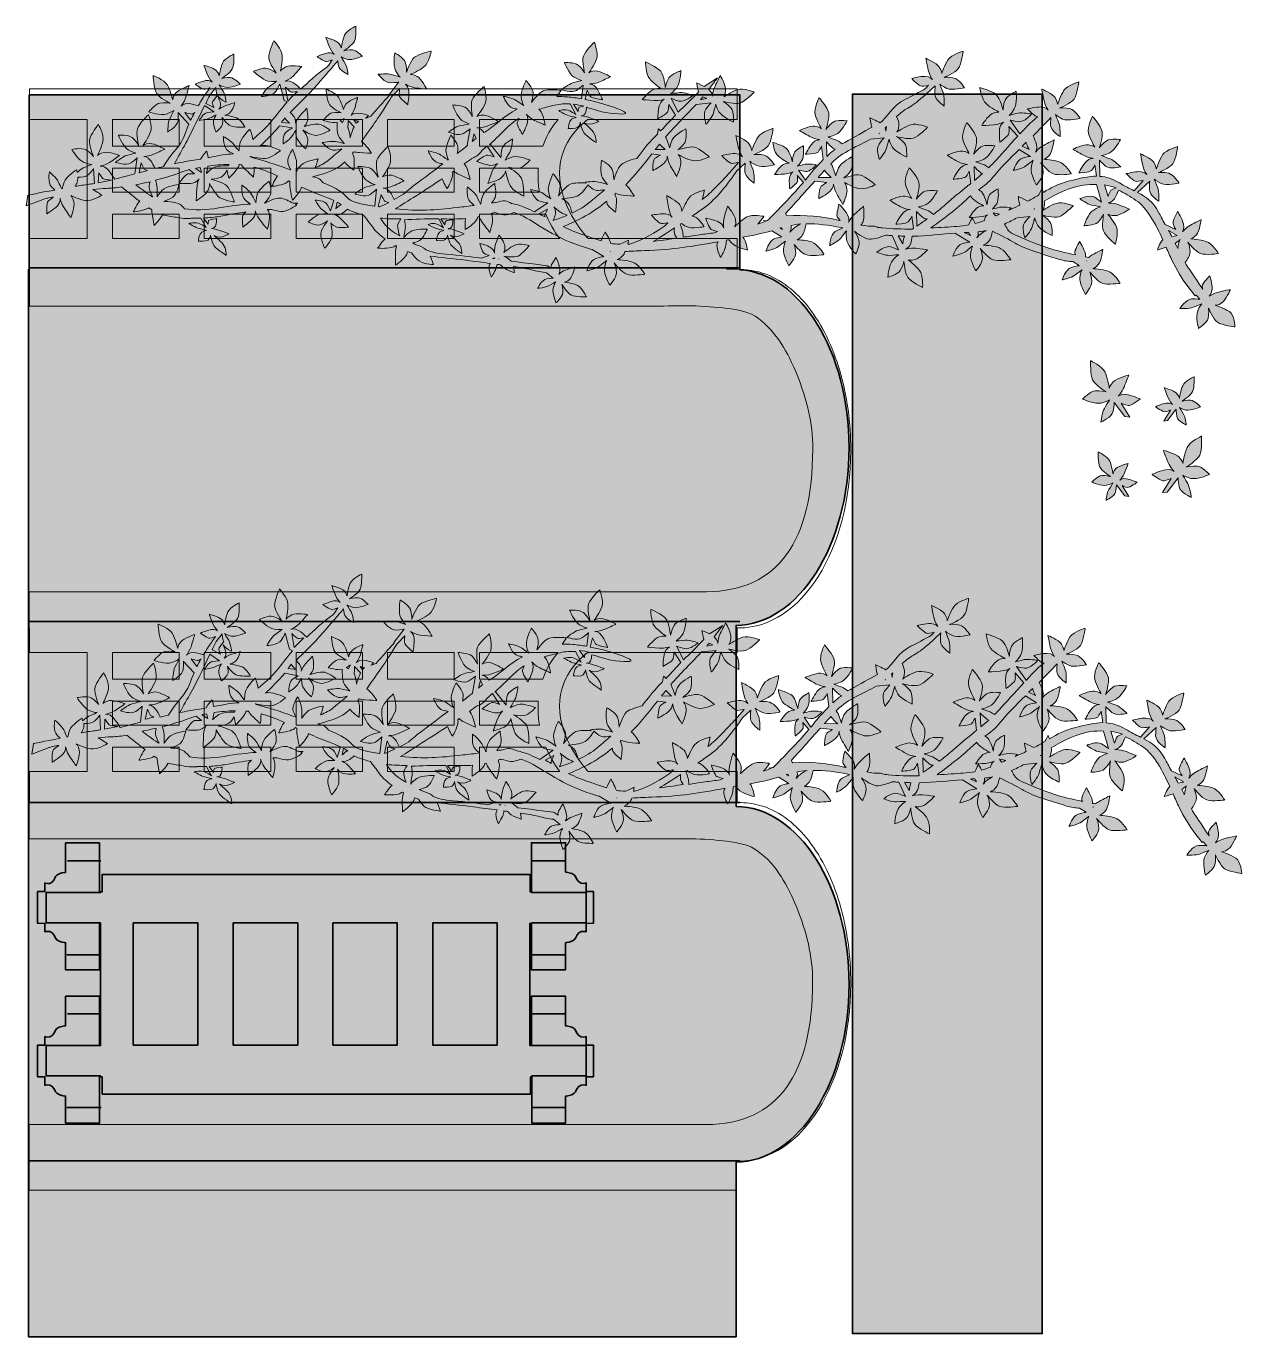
# Model space of a CAD drawing. Header units: inches. Extents: x 0 to 10.3, y 0.5 to 11.6.
import ezdxf

# ---------------------------------------------------------------- set-up
doc = ezdxf.new("R2010")
doc.units = ezdxf.units.IN
doc.header["$MEASUREMENT"] = 0
doc.layers.add('Layer 1', color=7, linetype='Continuous')

# ---------------------------------------------------------------- blocks, each defined once
blk = doc.blocks.new('block 2')
at = {"layer": 'Layer 1', "true_color": 0xe6e7e8}
h = blk.add_hatch(color=254, dxfattribs=at)
h.dxf.hatch_style = 2
h.paths.add_polyline_path([(8.567, 10.979), (8.567, 0.513), (6.964, 0.513), (6.964, 10.979)])
at = {"layer": 'Layer 1', "color": 7, "lineweight": 35, "true_color": 0xffffff}
blk.add_lwpolyline([(8.567, 10.979), (8.567, 0.513), (6.964, 0.513), (6.964, 10.979), (8.567, 10.979)], dxfattribs=at)
blk = doc.blocks.new('block 3')
at = {"layer": 'Layer 1', "true_color": 0xe6e7e8}
h = blk.add_hatch(color=254, dxfattribs=at)
h.dxf.hatch_style = 2
edge = h.paths.add_edge_path()
edge.add_spline(control_points=[(5.982, 4.965), (5.982, 4.965), (5.982, 6.493), (5.982, 6.493), (6.51, 6.501), (6.936, 7.171), (6.936, 7.996), (6.936, 8.804), (6.526, 9.464), (6.014, 9.497), (6.014, 9.497), (6.014, 10.972), (6.014, 10.972), (6.014, 10.972), (0.014, 10.972), (0.014, 10.972), (0.014, 10.972), (0.014, 9.496), (0.014, 9.496), (0.014, 9.496), (0.007, 9.496), (0.007, 9.496), (0.007, 9.496), (0.007, 0.486), (0.007, 0.486), (0.007, 0.486), (5.982, 0.486), (5.982, 0.486), (5.982, 0.486), (5.982, 1.96), (5.982, 1.96), (6.51, 1.968), (6.936, 2.637), (6.936, 3.462), (6.936, 4.288), (6.51, 4.957), (5.982, 4.965)], knot_values=[0, 0, 0, 0, 1, 1, 1, 2, 2, 2, 3, 3, 3, 4, 4, 4, 5, 5, 5, 6, 6, 6, 7, 7, 7, 8, 8, 8, 9, 9, 9, 10, 10, 10, 11, 11, 11, 12, 12, 12, 12], degree=3, periodic=1)
at = {"layer": 'Layer 1', "color": 240, "lineweight": 35, "true_color": 0xed1c24}
for points in [[(6.014, 9.513), (0.014, 9.513)], [(6.014, 6.526), (0.014, 6.526)], [(6.014, 4.999), (0.014, 4.999)], [(6.014, 1.971), (0.014, 1.971)]]:
    blk.add_lwpolyline(points, dxfattribs=at)
at = {"layer": 'Layer 1', "color": 7, "lineweight": 35, "true_color": 0xffffff}
blk.add_open_spline([(5.982, 4.965), (5.982, 4.965), (5.982, 6.493), (5.982, 6.493), (6.51, 6.501), (6.936, 7.171), (6.936, 7.996), (6.936, 8.804), (6.526, 9.464), (6.014, 9.497), (6.014, 9.497), (6.014, 10.972), (6.014, 10.972), (6.014, 10.972), (0.014, 10.972), (0.014, 10.972), (0.014, 10.972), (0.014, 9.496), (0.014, 9.496), (0.014, 9.496), (0.007, 9.496), (0.007, 9.496), (0.007, 9.496), (0.007, 0.486), (0.007, 0.486), (0.007, 0.486), (5.982, 0.486), (5.982, 0.486), (5.982, 0.486), (5.982, 1.96), (5.982, 1.96), (6.51, 1.968), (6.936, 2.637), (6.936, 3.462), (6.936, 4.288), (6.51, 4.957), (5.982, 4.965)], degree=3, knots=[0, 0, 0, 0, 1, 1, 1, 2, 2, 2, 3, 3, 3, 4, 4, 4, 5, 5, 5, 6, 6, 6, 7, 7, 7, 8, 8, 8, 9, 9, 9, 10, 10, 10, 11, 11, 11, 12, 12, 12, 12], dxfattribs=at)
blk = doc.blocks.new('block 4')
at = {"layer": 'Layer 1', "lineweight": 0}
for points in [[(2.053, 10.54), (1.492, 10.54), (1.492, 10.764), (2.053, 10.764), (2.053, 10.54)], [(2.828, 10.54), (2.267, 10.54), (2.267, 10.764), (2.828, 10.764), (2.828, 10.54)], [(3.601, 10.54), (3.04, 10.54), (3.04, 10.764), (3.601, 10.764), (3.601, 10.54)], [(2.053, 10.151), (1.492, 10.151), (1.492, 10.354), (2.053, 10.354), (2.053, 10.151)], [(2.828, 10.151), (2.267, 10.151), (2.267, 10.354), (2.828, 10.354), (2.828, 10.151)], [(3.601, 10.151), (3.04, 10.151), (3.04, 10.354), (3.601, 10.354), (3.601, 10.151)], [(2.053, 9.76), (1.492, 9.76), (1.492, 9.965), (2.053, 9.965), (2.053, 9.76)], [(2.828, 9.76), (2.267, 9.76), (2.267, 9.965), (2.828, 9.965), (2.828, 9.76)], [(3.601, 9.76), (3.04, 9.76), (3.04, 9.965), (3.601, 9.965), (3.601, 9.76)], [(2.053, 6.04), (1.492, 6.04), (1.492, 6.264), (2.053, 6.264), (2.053, 6.04)], [(2.828, 6.04), (2.267, 6.04), (2.267, 6.264), (2.828, 6.264), (2.828, 6.04)], [(3.601, 6.04), (3.04, 6.04), (3.04, 6.264), (3.601, 6.264), (3.601, 6.04)], [(2.053, 5.651), (1.492, 5.651), (1.492, 5.854), (2.053, 5.854), (2.053, 5.651)], [(2.828, 5.651), (2.267, 5.651), (2.267, 5.854), (2.828, 5.854), (2.828, 5.651)], [(3.601, 5.651), (3.04, 5.651), (3.04, 5.854), (3.601, 5.854), (3.601, 5.651)], [(2.053, 5.26), (1.492, 5.26), (1.492, 5.465), (2.053, 5.465), (2.053, 5.26)], [(2.828, 5.26), (2.267, 5.26), (2.267, 5.465), (2.828, 5.465), (2.828, 5.26)], [(3.601, 5.26), (3.04, 5.26), (3.04, 5.465), (3.601, 5.465), (3.601, 5.26)]]:
    blk.add_lwpolyline(points, dxfattribs=at)
at = {"layer": 'Layer 1', "color": 7, "lineweight": 35, "true_color": 0xffffff}
for points in [[(1.438, 2.95), (0.893, 2.95), (0.893, 3.981), (1.438, 3.981), (1.438, 2.95)], [(2.281, 2.95), (1.736, 2.95), (1.736, 3.981), (2.281, 3.981), (2.281, 2.95)], [(3.122, 2.95), (2.578, 2.95), (2.578, 3.981), (3.122, 3.981), (3.122, 2.95)], [(3.965, 2.95), (3.421, 2.95), (3.421, 3.981), (3.965, 3.981), (3.965, 2.95)]]:
    blk.add_lwpolyline(points, dxfattribs=at)
at = {"layer": 'Layer 1', "lineweight": 0}
for points, knots in [([(6.592, 4.679), (6.492, 4.807), (6.361, 4.917), (6.206, 4.967), (6.146, 4.986), (6.085, 4.994), (6.024, 4.997), (5.982, 5), (5.94, 5), (5.9, 5), (5.9, 5), (5.992, 5), (5.992, 5), (5.992, 5), (5.992, 5.26), (5.992, 5.26), (5.992, 5.26), (4.732, 5.26), (4.732, 5.26), (4.689, 5.308), (4.492, 5.539), (4.492, 5.811), (4.492, 6.09), (4.696, 6.24), (4.731, 6.265), (4.731, 6.265), (5.99, 6.265), (5.99, 6.265), (5.99, 6.265), (5.99, 6.472), (5.99, 6.472), (5.996, 6.472), (6.003, 6.472), (6.008, 6.472), (6.535, 6.472), (6.95, 7.136), (6.95, 7.971), (6.95, 8.201), (6.921, 8.432), (6.854, 8.653), (6.797, 8.842), (6.714, 9.025), (6.592, 9.181), (6.492, 9.308), (6.361, 9.418), (6.206, 9.468), (6.146, 9.487), (6.085, 9.496), (6.024, 9.499), (5.982, 9.501), (5.94, 9.501), (5.9, 9.501), (5.9, 9.501), (5.992, 9.501), (5.992, 9.501), (5.992, 9.501), (5.992, 9.76), (5.992, 9.76), (5.992, 9.76), (4.732, 9.76), (4.732, 9.76), (4.689, 9.808), (4.492, 10.039), (4.492, 10.311), (4.492, 10.59), (4.696, 10.74), (4.731, 10.765), (4.731, 10.765), (5.99, 10.765), (5.99, 10.765), (5.99, 10.765), (5.99, 11.024), (5.99, 11.024), (5.99, 11.024), (0.018, 11.024), (0.018, 11.024), (0.018, 11.024), (0.018, 10.764), (0.018, 10.764), (0.018, 10.764), (0.504, 10.764), (0.504, 10.764), (0.504, 10.764), (0.504, 9.76), (0.504, 9.76), (0.504, 9.76), (0.018, 9.76), (0.018, 9.76), (0.018, 9.76), (0.018, 9.5), (0.018, 9.5), (0.018, 9.5), (0.017, 9.5), (0.017, 9.5), (0.017, 9.5), (0.017, 9.19), (0.017, 9.19), (0.033, 9.19), (0.049, 9.19), (0.065, 9.19), (0.111, 9.19), (0.158, 9.19), (0.204, 9.19), (0.276, 9.19), (0.349, 9.19), (0.421, 9.19), (0.515, 9.19), (0.61, 9.19), (0.706, 9.19), (0.819, 9.19), (0.932, 9.19), (1.046, 9.19), (1.174, 9.19), (1.303, 9.19), (1.431, 9.19), (1.569, 9.19), (1.71, 9.19), (1.849, 9.19), (1.996, 9.19), (2.142, 9.19), (2.289, 9.19), (2.439, 9.19), (2.59, 9.19), (2.74, 9.19), (2.89, 9.19), (3.04, 9.19), (3.19, 9.19), (3.336, 9.19), (3.483, 9.19), (3.629, 9.19), (3.768, 9.19), (3.907, 9.19), (4.044, 9.19), (4.172, 9.19), (4.299, 9.19), (4.426, 9.19), (4.539, 9.19), (4.65, 9.19), (4.763, 9.19), (4.856, 9.19), (4.949, 9.19), (5.042, 9.19), (5.113, 9.19), (5.182, 9.19), (5.253, 9.19), (5.357, 9.19), (5.461, 9.19), (5.565, 9.192), (5.667, 9.192), (5.769, 9.185), (5.871, 9.174), (5.963, 9.164), (6.068, 9.151), (6.142, 9.104), (6.301, 9.003), (6.404, 8.825), (6.481, 8.647), (6.564, 8.451), (6.624, 8.238), (6.629, 8.025), (6.629, 8.01), (6.629, 7.996), (6.629, 7.981), (6.629, 7.215), (6.34, 6.778), (5.731, 6.778), (5.608, 6.778), (5.488, 6.778), (5.365, 6.778), (5.322, 6.778), (5.279, 6.778), (5.236, 6.778), (5.168, 6.778), (5.099, 6.778), (5.031, 6.778), (4.94, 6.778), (4.85, 6.778), (4.76, 6.778), (4.651, 6.778), (4.542, 6.778), (4.433, 6.778), (4.31, 6.778), (4.186, 6.778), (4.063, 6.778), (3.928, 6.778), (3.793, 6.778), (3.658, 6.778), (3.515, 6.778), (3.374, 6.778), (3.231, 6.778), (3.083, 6.778), (2.938, 6.778), (2.79, 6.778), (2.643, 6.778), (2.496, 6.778), (2.349, 6.778), (2.204, 6.778), (2.06, 6.778), (1.915, 6.778), (1.778, 6.778), (1.64, 6.778), (1.501, 6.778), (1.374, 6.778), (1.246, 6.778), (1.118, 6.778), (1.004, 6.778), (0.889, 6.778), (0.775, 6.778), (0.678, 6.778), (0.581, 6.778), (0.483, 6.778), (0.407, 6.778), (0.329, 6.778), (0.253, 6.778), (0.2, 6.778), (0.147, 6.778), (0.094, 6.778), (0.069, 6.778), (0.044, 6.778), (0.019, 6.778), (0.018, 6.778), (0.017, 6.778), (0.015, 6.778), (0.015, 6.778), (0.015, 6.468), (0.015, 6.468), (0.015, 6.468), (0.017, 6.468), (0.017, 6.468), (0.017, 6.468), (0.017, 6.264), (0.017, 6.264), (0.017, 6.264), (0.503, 6.264), (0.503, 6.264), (0.503, 6.264), (0.503, 5.26), (0.503, 5.26), (0.503, 5.26), (0.017, 5.26), (0.017, 5.26), (0.017, 5.26), (0.017, 5), (0.017, 5), (0.017, 5), (0.015, 5), (0.015, 5), (0.015, 5), (0.015, 4.69), (0.015, 4.69), (0.032, 4.69), (0.047, 4.69), (0.064, 4.69), (0.11, 4.69), (0.157, 4.69), (0.203, 4.69), (0.275, 4.69), (0.347, 4.69), (0.419, 4.69), (0.514, 4.69), (0.608, 4.69), (0.704, 4.69), (0.818, 4.69), (0.931, 4.69), (1.044, 4.69), (1.172, 4.69), (1.301, 4.69), (1.429, 4.69), (1.568, 4.69), (1.708, 4.69), (1.847, 4.69), (1.994, 4.69), (2.14, 4.69), (2.287, 4.69), (2.438, 4.69), (2.589, 4.69), (2.739, 4.69), (2.889, 4.69), (3.039, 4.69), (3.189, 4.69), (3.335, 4.69), (3.482, 4.69), (3.628, 4.69), (3.767, 4.69), (3.906, 4.69), (4.043, 4.69), (4.171, 4.69), (4.297, 4.69), (4.425, 4.69), (4.538, 4.69), (4.649, 4.69), (4.761, 4.69), (4.854, 4.69), (4.947, 4.69), (5.04, 4.69), (5.111, 4.69), (5.181, 4.69), (5.251, 4.69), (5.356, 4.69), (5.46, 4.69), (5.564, 4.692), (5.665, 4.692), (5.768, 4.685), (5.869, 4.674), (5.961, 4.664), (6.067, 4.651), (6.14, 4.604), (6.3, 4.503), (6.403, 4.325), (6.479, 4.147), (6.563, 3.951), (6.622, 3.738), (6.628, 3.525), (6.628, 3.51), (6.628, 3.496), (6.628, 3.481), (6.628, 2.715), (6.339, 2.278), (5.729, 2.278), (5.607, 2.278), (5.486, 2.278), (5.364, 2.278), (5.321, 2.278), (5.278, 2.278), (5.235, 2.278), (5.167, 2.278), (5.097, 2.278), (5.029, 2.278), (4.939, 2.278), (4.849, 2.278), (4.758, 2.278), (4.65, 2.278), (4.54, 2.278), (4.432, 2.278), (4.308, 2.278), (4.185, 2.278), (4.061, 2.278), (3.926, 2.278), (3.792, 2.278), (3.657, 2.278), (3.514, 2.278), (3.372, 2.278), (3.229, 2.278), (3.082, 2.278), (2.936, 2.278), (2.789, 2.278), (2.642, 2.278), (2.494, 2.278), (2.347, 2.278), (2.203, 2.278), (2.058, 2.278), (1.914, 2.278), (1.776, 2.278), (1.639, 2.278), (1.5, 2.278), (1.372, 2.278), (1.244, 2.278), (1.117, 2.278), (1.003, 2.278), (0.888, 2.278), (0.774, 2.278), (0.676, 2.278), (0.579, 2.278), (0.482, 2.278), (0.406, 2.278), (0.328, 2.278), (0.251, 2.278), (0.199, 2.278), (0.146, 2.278), (0.093, 2.278), (0.068, 2.278), (0.043, 2.278), (0.018, 2.278), (0.017, 2.278), (0.015, 2.278), (0.014, 2.278), (0.014, 2.278), (0.014, 1.976), (0.014, 1.976), (0.014, 1.976), (0.014, 1.976), (0.014, 1.976), (0.014, 1.976), (0.014, 1.725), (0.014, 1.725), (0.014, 1.725), (5.986, 1.725), (5.986, 1.725), (5.986, 1.725), (5.986, 1.969), (5.986, 1.969), (5.994, 1.969), (6.001, 1.969), (6.008, 1.969), (6.535, 1.969), (6.95, 2.633), (6.95, 3.468), (6.95, 3.699), (6.921, 3.929), (6.854, 4.15), (6.797, 4.34), (6.714, 4.524), (6.592, 4.679)], [0, 0, 0, 0, 1, 1, 1, 2, 2, 2, 3, 3, 3, 4, 4, 4, 5, 5, 5, 6, 6, 6, 7, 7, 7, 8, 8, 8, 9, 9, 9, 10, 10, 10, 11, 11, 11, 12, 12, 12, 13, 13, 13, 14, 14, 14, 15, 15, 15, 16, 16, 16, 17, 17, 17, 18, 18, 18, 19, 19, 19, 20, 20, 20, 21, 21, 21, 22, 22, 22, 23, 23, 23, 24, 24, 24, 25, 25, 25, 26, 26, 26, 27, 27, 27, 28, 28, 28, 29, 29, 29, 30, 30, 30, 31, 31, 31, 32, 32, 32, 33, 33, 33, 34, 34, 34, 35, 35, 35, 36, 36, 36, 37, 37, 37, 38, 38, 38, 39, 39, 39, 40, 40, 40, 41, 41, 41, 42, 42, 42, 43, 43, 43, 44, 44, 44, 45, 45, 45, 46, 46, 46, 47, 47, 47, 48, 48, 48, 49, 49, 49, 50, 50, 50, 51, 51, 51, 52, 52, 52, 53, 53, 53, 54, 54, 54, 55, 55, 55, 56, 56, 56, 57, 57, 57, 58, 58, 58, 59, 59, 59, 60, 60, 60, 61, 61, 61, 62, 62, 62, 63, 63, 63, 64, 64, 64, 65, 65, 65, 66, 66, 66, 67, 67, 67, 68, 68, 68, 69, 69, 69, 70, 70, 70, 71, 71, 71, 72, 72, 72, 73, 73, 73, 74, 74, 74, 75, 75, 75, 76, 76, 76, 77, 77, 77, 78, 78, 78, 79, 79, 79, 80, 80, 80, 81, 81, 81, 82, 82, 82, 83, 83, 83, 84, 84, 84, 85, 85, 85, 86, 86, 86, 87, 87, 87, 88, 88, 88, 89, 89, 89, 90, 90, 90, 91, 91, 91, 92, 92, 92, 93, 93, 93, 94, 94, 94, 95, 95, 95, 96, 96, 96, 97, 97, 97, 98, 98, 98, 99, 99, 99, 100, 100, 100, 101, 101, 101, 102, 102, 102, 103, 103, 103, 104, 104, 104, 105, 105, 105, 106, 106, 106, 107, 107, 107, 108, 108, 108, 109, 109, 109, 110, 110, 110, 111, 111, 111, 112, 112, 112, 113, 113, 113, 114, 114, 114, 115, 115, 115, 116, 116, 116, 117, 117, 117, 118, 118, 118, 119, 119, 119, 120, 120, 120, 121, 121, 121, 122, 122, 122, 123, 123, 123, 124, 124, 124, 125, 125, 125, 126, 126, 126, 127, 127, 127, 128, 128, 128, 129, 129, 129, 130, 130, 130, 131, 131, 131, 132, 132, 132, 133, 133, 133, 134, 134, 134, 134]), ([(1.279, 10.54), (1.279, 10.54), (0.718, 10.54), (0.718, 10.54), (0.718, 10.54), (0.718, 10.764), (0.718, 10.764), (0.718, 10.764), (1.279, 10.764), (1.279, 10.764), (1.279, 10.764), (1.279, 10.54), (1.279, 10.54)], [0, 0, 0, 0, 1, 1, 1, 2, 2, 2, 3, 3, 3, 4, 4, 4, 4]), ([(3.815, 10.764), (3.815, 10.764), (4.479, 10.764), (4.479, 10.764), (4.453, 10.735), (4.392, 10.66), (4.35, 10.54), (4.35, 10.54), (3.815, 10.54), (3.815, 10.54), (3.815, 10.54), (3.815, 10.764), (3.815, 10.764)], [0, 0, 0, 0, 1, 1, 1, 2, 2, 2, 3, 3, 3, 4, 4, 4, 4]), ([(1.279, 10.151), (1.279, 10.151), (0.718, 10.151), (0.718, 10.151), (0.718, 10.151), (0.718, 10.354), (0.718, 10.354), (0.718, 10.354), (1.279, 10.354), (1.279, 10.354), (1.279, 10.354), (1.279, 10.151), (1.279, 10.151)], [0, 0, 0, 0, 1, 1, 1, 2, 2, 2, 3, 3, 3, 4, 4, 4, 4]), ([(3.815, 10.354), (3.815, 10.354), (4.312, 10.354), (4.312, 10.354), (4.311, 10.333), (4.31, 10.311), (4.31, 10.288), (4.31, 10.24), (4.314, 10.194), (4.321, 10.151), (4.321, 10.151), (3.815, 10.151), (3.815, 10.151), (3.815, 10.151), (3.815, 10.354), (3.815, 10.354), (3.815, 10.354), (3.815, 10.354), (3.815, 10.354)], [0, 0, 0, 0, 1, 1, 1, 2, 2, 2, 3, 3, 3, 4, 4, 4, 5, 5, 5, 6, 6, 6, 6]), ([(1.279, 9.76), (1.279, 9.76), (0.718, 9.76), (0.718, 9.76), (0.718, 9.76), (0.718, 9.965), (0.718, 9.965), (0.718, 9.965), (1.279, 9.965), (1.279, 9.965), (1.279, 9.965), (1.279, 9.76), (1.279, 9.76)], [0, 0, 0, 0, 1, 1, 1, 2, 2, 2, 3, 3, 3, 4, 4, 4, 4]), ([(3.815, 9.76), (3.815, 9.76), (3.815, 9.965), (3.815, 9.965), (3.815, 9.965), (4.375, 9.965), (4.375, 9.965), (4.418, 9.86), (4.472, 9.787), (4.493, 9.76), (4.493, 9.76), (3.815, 9.76), (3.815, 9.76)], [0, 0, 0, 0, 1, 1, 1, 2, 2, 2, 3, 3, 3, 4, 4, 4, 4]), ([(1.279, 6.04), (1.279, 6.04), (0.718, 6.04), (0.718, 6.04), (0.718, 6.04), (0.718, 6.264), (0.718, 6.264), (0.718, 6.264), (1.279, 6.264), (1.279, 6.264), (1.279, 6.264), (1.279, 6.04), (1.279, 6.04)], [0, 0, 0, 0, 1, 1, 1, 2, 2, 2, 3, 3, 3, 4, 4, 4, 4]), ([(3.815, 6.264), (3.815, 6.264), (4.479, 6.264), (4.479, 6.264), (4.453, 6.235), (4.392, 6.16), (4.35, 6.04), (4.35, 6.04), (3.815, 6.04), (3.815, 6.04), (3.815, 6.04), (3.815, 6.264), (3.815, 6.264)], [0, 0, 0, 0, 1, 1, 1, 2, 2, 2, 3, 3, 3, 4, 4, 4, 4]), ([(1.279, 5.651), (1.279, 5.651), (0.718, 5.651), (0.718, 5.651), (0.718, 5.651), (0.718, 5.854), (0.718, 5.854), (0.718, 5.854), (1.279, 5.854), (1.279, 5.854), (1.279, 5.854), (1.279, 5.651), (1.279, 5.651)], [0, 0, 0, 0, 1, 1, 1, 2, 2, 2, 3, 3, 3, 4, 4, 4, 4]), ([(3.815, 5.854), (3.815, 5.854), (4.312, 5.854), (4.312, 5.854), (4.311, 5.833), (4.31, 5.811), (4.31, 5.788), (4.31, 5.74), (4.314, 5.694), (4.321, 5.651), (4.321, 5.651), (3.815, 5.651), (3.815, 5.651), (3.815, 5.651), (3.815, 5.854), (3.815, 5.854), (3.815, 5.854), (3.815, 5.854), (3.815, 5.854)], [0, 0, 0, 0, 1, 1, 1, 2, 2, 2, 3, 3, 3, 4, 4, 4, 5, 5, 5, 6, 6, 6, 6]), ([(1.279, 5.26), (1.279, 5.26), (0.718, 5.26), (0.718, 5.26), (0.718, 5.26), (0.718, 5.465), (0.718, 5.465), (0.718, 5.465), (1.279, 5.465), (1.279, 5.465), (1.279, 5.465), (1.279, 5.26), (1.279, 5.26)], [0, 0, 0, 0, 1, 1, 1, 2, 2, 2, 3, 3, 3, 4, 4, 4, 4]), ([(3.815, 5.26), (3.815, 5.26), (3.815, 5.465), (3.815, 5.465), (3.815, 5.465), (4.375, 5.465), (4.375, 5.465), (4.418, 5.36), (4.472, 5.288), (4.493, 5.26), (4.493, 5.26), (3.815, 5.26), (3.815, 5.26)], [0, 0, 0, 0, 1, 1, 1, 2, 2, 2, 3, 3, 3, 4, 4, 4, 4])]:
    blk.add_open_spline(points, degree=3, knots=knots, dxfattribs=at)
at = {"layer": 'Layer 1', "color": 7, "lineweight": 35, "true_color": 0xffffff}
blk.add_open_spline([(4.717, 4.247), (4.717, 4.247), (4.717, 4.318), (4.717, 4.318), (4.717, 4.318), (4.678, 4.304), (4.654, 4.328), (4.631, 4.351), (4.633, 4.367), (4.615, 4.386), (4.597, 4.404), (4.542, 4.41), (4.542, 4.41), (4.542, 4.41), (4.542, 4.658), (4.542, 4.658), (4.542, 4.658), (4.254, 4.658), (4.254, 4.658), (4.254, 4.658), (4.254, 4.243), (4.254, 4.243), (4.254, 4.243), (4.244, 4.243), (4.244, 4.243), (4.244, 4.243), (4.244, 4.389), (4.244, 4.389), (4.244, 4.389), (4.089, 4.389), (4.089, 4.389), (4.089, 4.389), (2.756, 4.389), (2.756, 4.389), (2.756, 4.389), (0.629, 4.389), (0.629, 4.389), (0.629, 4.389), (0.629, 4.242), (0.629, 4.242), (0.629, 4.242), (0.607, 4.242), (0.607, 4.242), (0.607, 4.242), (0.607, 4.657), (0.607, 4.657), (0.607, 4.657), (0.321, 4.657), (0.321, 4.657), (0.321, 4.657), (0.321, 4.408), (0.321, 4.408), (0.321, 4.408), (0.265, 4.404), (0.247, 4.385), (0.229, 4.367), (0.231, 4.35), (0.208, 4.326), (0.185, 4.303), (0.146, 4.317), (0.146, 4.317), (0.146, 4.317), (0.146, 4.246), (0.146, 4.246), (0.146, 4.246), (0.085, 4.246), (0.085, 4.246), (0.085, 4.246), (0.085, 4.24), (0.085, 4.24), (0.085, 4.24), (0.085, 3.979), (0.085, 3.979), (0.085, 3.979), (0.085, 3.978), (0.085, 3.978), (0.085, 3.978), (0.146, 3.976), (0.146, 3.976), (0.146, 3.976), (0.146, 3.906), (0.146, 3.906), (0.146, 3.906), (0.185, 3.919), (0.208, 3.896), (0.232, 3.872), (0.229, 3.857), (0.247, 3.837), (0.265, 3.819), (0.321, 3.814), (0.321, 3.814), (0.321, 3.814), (0.321, 3.586), (0.321, 3.586), (0.321, 3.586), (0.608, 3.586), (0.608, 3.586), (0.608, 3.586), (0.608, 3.976), (0.608, 3.976), (0.608, 3.976), (0.617, 3.976), (0.617, 3.976), (0.617, 3.976), (0.617, 2.946), (0.617, 2.946), (0.617, 2.946), (0.608, 2.946), (0.608, 2.946), (0.608, 2.946), (0.608, 3.361), (0.608, 3.361), (0.608, 3.361), (0.321, 3.361), (0.321, 3.361), (0.321, 3.361), (0.321, 3.112), (0.321, 3.112), (0.321, 3.112), (0.265, 3.108), (0.247, 3.089), (0.229, 3.071), (0.231, 3.054), (0.208, 3.031), (0.185, 3.007), (0.146, 3.021), (0.146, 3.021), (0.146, 3.021), (0.146, 2.95), (0.146, 2.95), (0.146, 2.95), (0.085, 2.95), (0.085, 2.95), (0.085, 2.95), (0.085, 2.944), (0.085, 2.944), (0.085, 2.944), (0.085, 2.683), (0.085, 2.683), (0.085, 2.683), (0.085, 2.682), (0.085, 2.682), (0.085, 2.682), (0.146, 2.681), (0.146, 2.681), (0.146, 2.681), (0.146, 2.61), (0.146, 2.61), (0.146, 2.61), (0.185, 2.624), (0.208, 2.6), (0.232, 2.576), (0.229, 2.561), (0.247, 2.542), (0.265, 2.524), (0.321, 2.518), (0.321, 2.518), (0.321, 2.518), (0.321, 2.29), (0.321, 2.29), (0.321, 2.29), (0.608, 2.29), (0.608, 2.29), (0.608, 2.29), (0.608, 2.681), (0.608, 2.681), (0.608, 2.681), (0.631, 2.681), (0.631, 2.681), (0.631, 2.681), (0.631, 2.536), (0.631, 2.536), (0.631, 2.536), (2.758, 2.536), (2.758, 2.536), (2.758, 2.536), (4.092, 2.536), (4.092, 2.536), (4.092, 2.536), (4.247, 2.536), (4.247, 2.536), (4.247, 2.536), (4.247, 2.681), (4.247, 2.681), (4.247, 2.681), (4.257, 2.681), (4.257, 2.681), (4.257, 2.681), (4.257, 2.29), (4.257, 2.29), (4.257, 2.29), (4.542, 2.29), (4.542, 2.29), (4.542, 2.29), (4.542, 2.518), (4.542, 2.518), (4.542, 2.518), (4.597, 2.522), (4.615, 2.542), (4.633, 2.56), (4.632, 2.576), (4.654, 2.6), (4.678, 2.624), (4.717, 2.61), (4.717, 2.61), (4.717, 2.61), (4.717, 2.681), (4.717, 2.681), (4.717, 2.681), (4.778, 2.682), (4.778, 2.682), (4.778, 2.682), (4.778, 2.683), (4.778, 2.683), (4.778, 2.683), (4.778, 2.944), (4.778, 2.944), (4.778, 2.944), (4.778, 2.95), (4.778, 2.95), (4.778, 2.95), (4.717, 2.95), (4.717, 2.95), (4.717, 2.95), (4.717, 3.021), (4.717, 3.021), (4.717, 3.021), (4.678, 3.007), (4.654, 3.031), (4.631, 3.054), (4.633, 3.069), (4.615, 3.089), (4.597, 3.107), (4.542, 3.112), (4.542, 3.112), (4.542, 3.112), (4.542, 3.361), (4.542, 3.361), (4.542, 3.361), (4.254, 3.361), (4.254, 3.361), (4.254, 3.361), (4.254, 2.946), (4.254, 2.946), (4.254, 2.946), (4.24, 2.946), (4.24, 2.946), (4.24, 2.946), (4.24, 3.976), (4.24, 3.976), (4.24, 3.976), (4.254, 3.976), (4.254, 3.976), (4.254, 3.976), (4.254, 3.586), (4.254, 3.586), (4.254, 3.586), (4.542, 3.586), (4.542, 3.586), (4.542, 3.586), (4.542, 3.814), (4.542, 3.814), (4.542, 3.814), (4.597, 3.818), (4.615, 3.837), (4.633, 3.856), (4.632, 3.872), (4.654, 3.896), (4.678, 3.919), (4.717, 3.906), (4.717, 3.906), (4.717, 3.906), (4.717, 3.976), (4.717, 3.976), (4.717, 3.976), (4.778, 3.978), (4.778, 3.978), (4.778, 3.978), (4.778, 3.979), (4.778, 3.979), (4.778, 3.979), (4.778, 4.24), (4.778, 4.24), (4.778, 4.24), (4.778, 4.246), (4.778, 4.246), (4.778, 4.246), (4.717, 4.247), (4.717, 4.247), (4.717, 4.247), (4.717, 4.247), (4.717, 4.247)], degree=3, knots=[0, 0, 0, 0, 1, 1, 1, 2, 2, 2, 3, 3, 3, 4, 4, 4, 5, 5, 5, 6, 6, 6, 7, 7, 7, 8, 8, 8, 9, 9, 9, 10, 10, 10, 11, 11, 11, 12, 12, 12, 13, 13, 13, 14, 14, 14, 15, 15, 15, 16, 16, 16, 17, 17, 17, 18, 18, 18, 19, 19, 19, 20, 20, 20, 21, 21, 21, 22, 22, 22, 23, 23, 23, 24, 24, 24, 25, 25, 25, 26, 26, 26, 27, 27, 27, 28, 28, 28, 29, 29, 29, 30, 30, 30, 31, 31, 31, 32, 32, 32, 33, 33, 33, 34, 34, 34, 35, 35, 35, 36, 36, 36, 37, 37, 37, 38, 38, 38, 39, 39, 39, 40, 40, 40, 41, 41, 41, 42, 42, 42, 43, 43, 43, 44, 44, 44, 45, 45, 45, 46, 46, 46, 47, 47, 47, 48, 48, 48, 49, 49, 49, 50, 50, 50, 51, 51, 51, 52, 52, 52, 53, 53, 53, 54, 54, 54, 55, 55, 55, 56, 56, 56, 57, 57, 57, 58, 58, 58, 59, 59, 59, 60, 60, 60, 61, 61, 61, 62, 62, 62, 63, 63, 63, 64, 64, 64, 65, 65, 65, 66, 66, 66, 67, 67, 67, 68, 68, 68, 69, 69, 69, 70, 70, 70, 71, 71, 71, 72, 72, 72, 73, 73, 73, 74, 74, 74, 75, 75, 75, 76, 76, 76, 77, 77, 77, 78, 78, 78, 79, 79, 79, 80, 80, 80, 81, 81, 81, 82, 82, 82, 83, 83, 83, 84, 84, 84, 85, 85, 85, 86, 86, 86, 87, 87, 87, 88, 88, 88, 89, 89, 89, 90, 90, 90, 91, 91, 91, 92, 92, 92, 93, 93, 93, 94, 94, 94, 95, 95, 95, 96, 96, 96, 97, 97, 97, 97], dxfattribs=at)
blk = doc.blocks.new('block 5')
at = {"layer": 'Layer 1', "color": 240, "lineweight": 35, "true_color": 0xed1c24}
for points in [[(6.014, 9.513), (0.014, 9.513)], [(6.014, 6.526), (0.014, 6.526)], [(6.014, 4.999), (0.014, 4.999)], [(0.619, 4.504), (0.337, 4.504)], [(4.253, 4.504), (4.535, 4.504)], [(0.618, 3.981), (0.156, 3.981), (0.156, 4.239), (0.618, 4.239)], [(4.254, 4.239), (4.717, 4.239), (4.717, 3.981), (4.254, 3.981)], [(0.333, 3.712), (0.621, 3.712)], [(4.253, 3.712), (4.54, 3.712)], [(0.337, 3.212), (0.619, 3.212)], [(4.253, 3.212), (4.535, 3.212)], [(0.618, 2.689), (0.156, 2.689), (0.156, 2.947), (0.618, 2.947)], [(4.254, 2.947), (4.717, 2.947), (4.717, 2.689), (4.254, 2.689)], [(0.333, 2.421), (0.621, 2.421)], [(4.253, 2.421), (4.54, 2.421)], [(6.014, 1.971), (0.014, 1.971)]]:
    blk.add_lwpolyline(points, dxfattribs=at)
blk = doc.blocks.new('block 6')
at = {"layer": 'Layer 1', "true_color": 0x009444}
h = blk.add_hatch(color=114, dxfattribs=at)
h.dxf.hatch_style = 2
edge = h.paths.add_edge_path()
edge.add_spline(control_points=[(10.147, 9.143), (10.103, 9.172), (10.028, 9.196), (10.028, 9.196), (10.028, 9.196), (10.049, 9.194), (10.083, 9.217), (10.118, 9.24), (10.154, 9.329), (10.154, 9.329), (10.154, 9.329), (10.1, 9.319), (10.056, 9.308), (10.011, 9.297), (9.976, 9.272), (9.976, 9.272), (9.976, 9.272), (10.001, 9.292), (10.001, 9.333), (10.003, 9.375), (9.982, 9.446), (9.982, 9.446), (9.982, 9.446), (9.917, 9.381), (9.918, 9.36), (9.918, 9.351), (9.919, 9.34), (9.922, 9.331), (9.887, 9.383), (9.811, 9.499), (9.8, 9.513), (9.797, 9.517), (9.787, 9.533), (9.774, 9.558), (9.79, 9.581), (9.815, 9.618), (9.815, 9.646), (9.815, 9.686), (9.797, 9.729), (9.797, 9.729), (9.797, 9.729), (9.86, 9.649), (9.903, 9.633), (9.946, 9.618), (10.054, 9.633), (10.054, 9.633), (10.054, 9.633), (10.003, 9.719), (9.951, 9.736), (9.901, 9.753), (9.822, 9.757), (9.822, 9.757), (9.822, 9.757), (9.843, 9.761), (9.869, 9.792), (9.896, 9.822), (9.908, 9.919), (9.908, 9.919), (9.908, 9.919), (9.858, 9.896), (9.818, 9.874), (9.778, 9.851), (9.751, 9.818), (9.751, 9.818), (9.751, 9.818), (9.771, 9.843), (9.76, 9.883), (9.75, 9.924), (9.711, 9.988), (9.711, 9.988), (9.711, 9.988), (9.665, 9.908), (9.671, 9.887), (9.676, 9.867), (9.694, 9.836), (9.694, 9.836), (9.694, 9.836), (9.604, 9.879), (9.604, 9.879), (9.583, 9.918), (9.564, 9.954), (9.549, 9.983), (9.501, 10.071), (9.443, 10.112), (9.372, 10.15), (9.372, 10.15), (9.475, 10.244), (9.475, 10.244), (9.475, 10.244), (9.471, 10.224), (9.471, 10.175), (9.471, 10.126), (9.55, 10.075), (9.55, 10.075), (9.55, 10.075), (9.554, 10.154), (9.542, 10.187), (9.528, 10.221), (9.513, 10.26), (9.513, 10.26), (9.513, 10.26), (9.528, 10.244), (9.572, 10.224), (9.617, 10.203), (9.721, 10.229), (9.721, 10.229), (9.721, 10.229), (9.674, 10.301), (9.635, 10.311), (9.596, 10.321), (9.549, 10.317), (9.549, 10.317), (9.549, 10.317), (9.643, 10.354), (9.669, 10.392), (9.696, 10.429), (9.71, 10.536), (9.71, 10.536), (9.71, 10.536), (9.612, 10.51), (9.583, 10.467), (9.554, 10.422), (9.529, 10.349), (9.529, 10.349), (9.529, 10.349), (9.531, 10.369), (9.508, 10.404), (9.486, 10.439), (9.396, 10.476), (9.396, 10.476), (9.396, 10.476), (9.406, 10.422), (9.415, 10.378), (9.425, 10.333), (9.45, 10.299), (9.45, 10.299), (9.45, 10.299), (9.432, 10.324), (9.389, 10.325), (9.347, 10.326), (9.276, 10.307), (9.276, 10.307), (9.276, 10.307), (9.34, 10.24), (9.361, 10.242), (9.382, 10.243), (9.418, 10.25), (9.418, 10.25), (9.418, 10.25), (9.343, 10.164), (9.343, 10.164), (9.304, 10.183), (9.262, 10.204), (9.218, 10.231), (9.16, 10.264), (9.107, 10.281), (9.054, 10.285), (9.054, 10.285), (9.051, 10.421), (9.051, 10.421), (9.051, 10.421), (9.064, 10.404), (9.101, 10.372), (9.137, 10.34), (9.229, 10.365), (9.229, 10.365), (9.229, 10.365), (9.174, 10.421), (9.139, 10.433), (9.104, 10.446), (9.067, 10.46), (9.067, 10.46), (9.067, 10.46), (9.087, 10.461), (9.133, 10.481), (9.178, 10.5), (9.228, 10.596), (9.228, 10.596), (9.228, 10.596), (9.143, 10.608), (9.11, 10.586), (9.076, 10.564), (9.049, 10.525), (9.049, 10.525), (9.049, 10.525), (9.082, 10.621), (9.072, 10.665), (9.062, 10.71), (8.99, 10.792), (8.99, 10.792), (8.99, 10.792), (8.944, 10.701), (8.958, 10.65), (8.972, 10.599), (9.011, 10.531), (9.011, 10.531), (9.011, 10.531), (8.997, 10.546), (8.956, 10.551), (8.915, 10.557), (8.826, 10.515), (8.826, 10.515), (8.826, 10.515), (8.874, 10.486), (8.914, 10.464), (8.954, 10.442), (8.997, 10.437), (8.997, 10.437), (8.997, 10.437), (8.967, 10.44), (8.937, 10.41), (8.908, 10.379), (8.876, 10.314), (8.876, 10.314), (8.876, 10.314), (8.968, 10.318), (8.982, 10.333), (8.996, 10.35), (9.012, 10.382), (9.012, 10.382), (9.012, 10.382), (9.025, 10.286), (9.025, 10.286), (8.957, 10.286), (8.885, 10.268), (8.796, 10.246), (8.696, 10.221), (8.643, 10.189), (8.576, 10.15), (8.568, 10.167), (8.562, 10.178), (8.562, 10.178), (8.562, 10.178), (8.55, 10.154), (8.536, 10.126), (8.51, 10.111), (8.479, 10.093), (8.443, 10.075), (8.408, 10.096), (8.364, 10.114), (8.364, 10.114), (8.364, 10.114), (8.369, 10.072), (8.378, 10.042), (8.374, 10.039), (8.368, 10.037), (8.364, 10.035), (8.336, 10.022), (8.31, 10.01), (8.285, 9.999), (8.296, 10.01), (8.304, 10.018), (8.304, 10.018), (8.304, 10.018), (8.239, 10.031), (8.21, 10.024), (8.181, 10.017), (8.146, 10.008), (8.146, 10.008), (8.146, 10.008), (8.16, 10.019), (8.182, 10.054), (8.204, 10.089), (8.194, 10.179), (8.194, 10.179), (8.194, 10.179), (8.129, 10.149), (8.115, 10.117), (8.103, 10.086), (8.101, 10.046), (8.101, 10.046), (8.101, 10.046), (8.081, 10.129), (8.053, 10.156), (8.047, 10.161), (8.039, 10.167), (8.029, 10.171), (8.075, 10.204), (8.117, 10.233), (8.158, 10.286), (8.214, 10.357), (8.293, 10.436), (8.372, 10.512), (8.372, 10.512), (8.467, 10.454), (8.467, 10.454), (8.467, 10.454), (8.446, 10.453), (8.399, 10.439), (8.351, 10.425), (8.324, 10.335), (8.324, 10.335), (8.324, 10.335), (8.4, 10.351), (8.429, 10.374), (8.458, 10.396), (8.49, 10.421), (8.49, 10.421), (8.49, 10.421), (8.479, 10.403), (8.472, 10.354), (8.465, 10.306), (8.518, 10.212), (8.518, 10.212), (8.518, 10.212), (8.574, 10.278), (8.574, 10.318), (8.574, 10.358), (8.556, 10.401), (8.556, 10.401), (8.556, 10.401), (8.618, 10.321), (8.661, 10.306), (8.704, 10.29), (8.812, 10.306), (8.812, 10.306), (8.812, 10.306), (8.761, 10.392), (8.71, 10.408), (8.66, 10.425), (8.581, 10.429), (8.581, 10.429), (8.581, 10.429), (8.601, 10.433), (8.628, 10.464), (8.654, 10.494), (8.667, 10.592), (8.667, 10.592), (8.667, 10.592), (8.617, 10.568), (8.576, 10.546), (8.536, 10.524), (8.51, 10.49), (8.51, 10.49), (8.51, 10.49), (8.529, 10.515), (8.518, 10.556), (8.512, 10.576), (8.5, 10.606), (8.489, 10.626), (8.536, 10.674), (8.592, 10.731), (8.64, 10.782), (8.639, 10.772), (8.637, 10.753), (8.637, 10.721), (8.637, 10.672), (8.717, 10.621), (8.717, 10.621), (8.717, 10.621), (8.721, 10.7), (8.708, 10.733), (8.694, 10.767), (8.679, 10.806), (8.679, 10.806), (8.679, 10.806), (8.694, 10.79), (8.739, 10.769), (8.783, 10.749), (8.887, 10.775), (8.887, 10.775), (8.887, 10.775), (8.84, 10.847), (8.801, 10.857), (8.762, 10.867), (8.715, 10.862), (8.715, 10.862), (8.715, 10.862), (8.81, 10.9), (8.836, 10.938), (8.862, 10.975), (8.876, 11.082), (8.876, 11.082), (8.876, 11.082), (8.779, 11.056), (8.75, 11.012), (8.721, 10.968), (8.696, 10.894), (8.696, 10.894), (8.696, 10.894), (8.697, 10.915), (8.675, 10.95), (8.653, 10.985), (8.562, 11.022), (8.562, 11.022), (8.562, 11.022), (8.572, 10.968), (8.582, 10.924), (8.592, 10.879), (8.617, 10.844), (8.617, 10.844), (8.617, 10.844), (8.599, 10.869), (8.556, 10.871), (8.514, 10.872), (8.443, 10.853), (8.443, 10.853), (8.443, 10.853), (8.507, 10.786), (8.528, 10.788), (8.528, 10.788), (8.528, 10.788), (8.529, 10.788), (8.528, 10.788), (8.528, 10.786), (8.526, 10.786), (8.499, 10.769), (8.442, 10.713), (8.378, 10.643), (8.378, 10.643), (8.378, 10.644), (8.378, 10.644), (8.378, 10.644), (8.297, 10.76), (8.297, 10.76), (8.297, 10.76), (8.317, 10.753), (8.365, 10.746), (8.414, 10.739), (8.475, 10.811), (8.475, 10.811), (8.475, 10.811), (8.397, 10.826), (8.362, 10.818), (8.328, 10.81), (8.288, 10.8), (8.288, 10.8), (8.288, 10.8), (8.304, 10.812), (8.331, 10.854), (8.357, 10.896), (8.346, 11.003), (8.346, 11.003), (8.346, 11.003), (8.268, 10.965), (8.253, 10.929), (8.237, 10.893), (8.236, 10.846), (8.236, 10.846), (8.236, 10.846), (8.211, 10.944), (8.178, 10.975), (8.144, 11.007), (8.04, 11.035), (8.04, 11.035), (8.04, 11.035), (8.053, 10.935), (8.092, 10.899), (8.131, 10.864), (8.201, 10.828), (8.201, 10.828), (8.201, 10.828), (8.181, 10.832), (8.144, 10.815), (8.107, 10.797), (8.057, 10.714), (8.057, 10.714), (8.057, 10.714), (8.112, 10.715), (8.158, 10.719), (8.204, 10.724), (8.242, 10.743), (8.242, 10.743), (8.242, 10.743), (8.214, 10.728), (8.207, 10.687), (8.2, 10.646), (8.21, 10.574), (8.21, 10.574), (8.21, 10.574), (8.283, 10.628), (8.286, 10.649), (8.289, 10.669), (8.285, 10.706), (8.285, 10.706), (8.285, 10.706), (8.361, 10.625), (8.361, 10.625), (8.288, 10.546), (8.21, 10.457), (8.156, 10.399), (8.143, 10.385), (8.129, 10.371), (8.115, 10.358), (8.103, 10.368), (8.089, 10.376), (8.078, 10.381), (8.043, 10.393), (8.006, 10.407), (8.006, 10.407), (8.006, 10.407), (8.026, 10.408), (8.072, 10.428), (8.117, 10.447), (8.167, 10.543), (8.167, 10.543), (8.167, 10.543), (8.082, 10.556), (8.049, 10.533), (8.015, 10.511), (7.987, 10.472), (7.987, 10.472), (7.987, 10.472), (8.021, 10.568), (8.011, 10.612), (8.001, 10.657), (7.929, 10.739), (7.929, 10.739), (7.929, 10.739), (7.883, 10.649), (7.897, 10.597), (7.911, 10.546), (7.95, 10.478), (7.95, 10.478), (7.95, 10.478), (7.936, 10.493), (7.894, 10.499), (7.854, 10.504), (7.765, 10.462), (7.765, 10.462), (7.765, 10.462), (7.812, 10.433), (7.853, 10.411), (7.893, 10.389), (7.936, 10.385), (7.936, 10.385), (7.936, 10.385), (7.906, 10.387), (7.876, 10.357), (7.847, 10.326), (7.815, 10.261), (7.815, 10.261), (7.815, 10.261), (7.907, 10.265), (7.921, 10.281), (7.935, 10.297), (7.951, 10.329), (7.951, 10.329), (7.951, 10.329), (7.964, 10.225), (7.964, 10.225), (7.957, 10.219), (7.949, 10.212), (7.942, 10.207), (7.937, 10.208), (7.936, 10.208), (7.936, 10.208), (7.936, 10.208), (7.936, 10.206), (7.937, 10.203), (7.875, 10.153), (7.812, 10.103), (7.754, 10.05), (7.719, 10.019), (7.683, 9.99), (7.649, 9.964), (7.631, 9.979), (7.61, 9.994), (7.593, 10), (7.558, 10.012), (7.521, 10.026), (7.521, 10.026), (7.521, 10.026), (7.542, 10.028), (7.587, 10.047), (7.632, 10.067), (7.682, 10.162), (7.682, 10.162), (7.682, 10.162), (7.597, 10.175), (7.564, 10.153), (7.531, 10.131), (7.503, 10.092), (7.503, 10.092), (7.503, 10.092), (7.536, 10.187), (7.526, 10.232), (7.517, 10.276), (7.444, 10.358), (7.444, 10.358), (7.444, 10.358), (7.399, 10.268), (7.412, 10.217), (7.426, 10.165), (7.465, 10.097), (7.465, 10.097), (7.465, 10.097), (7.451, 10.112), (7.41, 10.118), (7.369, 10.124), (7.281, 10.082), (7.281, 10.082), (7.281, 10.082), (7.328, 10.053), (7.368, 10.031), (7.408, 10.008), (7.451, 10.004), (7.451, 10.004), (7.451, 10.004), (7.421, 10.007), (7.392, 9.976), (7.362, 9.946), (7.331, 9.881), (7.331, 9.881), (7.331, 9.881), (7.422, 9.885), (7.436, 9.9), (7.45, 9.917), (7.467, 9.949), (7.467, 9.949), (7.467, 9.949), (7.479, 9.844), (7.479, 9.844), (7.476, 9.843), (7.475, 9.842), (7.472, 9.84), (7.386, 9.839), (7.299, 9.842), (7.217, 9.85), (7.204, 9.851), (7.192, 9.853), (7.179, 9.854), (7.167, 9.86), (7.156, 9.864), (7.144, 9.864), (7.131, 9.865), (7.115, 9.864), (7.099, 9.864), (7.074, 9.867), (7.054, 9.871), (7.036, 9.874), (7.042, 9.881), (7.046, 9.887), (7.051, 9.899), (7.069, 9.935), (7.058, 10.032), (7.058, 10.032), (7.058, 10.032), (7.015, 9.997), (6.982, 9.965), (6.949, 9.935), (6.931, 9.896), (6.931, 9.896), (6.931, 9.896), (6.931, 9.896), (6.931, 9.896), (6.931, 9.896), (6.943, 9.925), (6.924, 9.961), (6.904, 9.999), (6.851, 10.05), (6.851, 10.05), (6.851, 10.05), (6.826, 9.961), (6.836, 9.944), (6.843, 9.933), (6.853, 9.921), (6.861, 9.911), (6.856, 9.912), (6.85, 9.914), (6.844, 9.915), (6.724, 9.942), (6.556, 9.965), (6.411, 9.951), (6.407, 9.96), (6.403, 9.967), (6.4, 9.972), (6.461, 10.036), (6.56, 10.149), (6.646, 10.244), (6.646, 10.244), (6.747, 10.232), (6.747, 10.232), (6.747, 10.232), (6.715, 10.214), (6.699, 10.201), (6.682, 10.189), (6.681, 10.097), (6.681, 10.097), (6.681, 10.097), (6.747, 10.131), (6.776, 10.16), (6.807, 10.189), (6.804, 10.219), (6.804, 10.219), (6.804, 10.219), (6.808, 10.176), (6.832, 10.136), (6.854, 10.096), (6.883, 10.049), (6.883, 10.049), (6.883, 10.049), (6.925, 10.136), (6.918, 10.178), (6.911, 10.219), (6.897, 10.233), (6.897, 10.233), (6.897, 10.233), (6.965, 10.194), (7.017, 10.182), (7.068, 10.169), (7.158, 10.214), (7.158, 10.214), (7.158, 10.214), (7.076, 10.285), (7.032, 10.296), (6.988, 10.306), (6.892, 10.272), (6.892, 10.272), (6.892, 10.272), (6.931, 10.3), (6.951, 10.333), (6.972, 10.367), (6.961, 10.451), (6.961, 10.451), (6.961, 10.451), (6.867, 10.401), (6.846, 10.356), (6.826, 10.311), (6.825, 10.289), (6.825, 10.289), (6.825, 10.289), (6.811, 10.328), (6.799, 10.361), (6.796, 10.371), (6.789, 10.381), (6.781, 10.392), (6.783, 10.394), (6.786, 10.397), (6.789, 10.4), (6.876, 10.487), (7.021, 10.546), (7.117, 10.599), (7.117, 10.599), (7.233, 10.61), (7.233, 10.61), (7.233, 10.61), (7.218, 10.596), (7.189, 10.557), (7.16, 10.518), (7.192, 10.429), (7.192, 10.429), (7.192, 10.429), (7.243, 10.489), (7.253, 10.524), (7.263, 10.558), (7.274, 10.599), (7.274, 10.599), (7.274, 10.599), (7.276, 10.578), (7.3, 10.535), (7.324, 10.492), (7.422, 10.449), (7.422, 10.449), (7.422, 10.449), (7.428, 10.535), (7.403, 10.565), (7.378, 10.596), (7.337, 10.621), (7.337, 10.621), (7.337, 10.621), (7.436, 10.594), (7.479, 10.608), (7.522, 10.622), (7.599, 10.7), (7.599, 10.7), (7.599, 10.7), (7.506, 10.737), (7.456, 10.721), (7.406, 10.704), (7.34, 10.66), (7.34, 10.66), (7.34, 10.66), (7.354, 10.675), (7.357, 10.717), (7.358, 10.736), (7.349, 10.765), (7.337, 10.79), (7.369, 10.819), (7.401, 10.846), (7.433, 10.862), (7.467, 10.879), (7.512, 10.914), (7.557, 10.953), (7.557, 10.953), (7.56, 10.953), (7.56, 10.953), (7.56, 10.953), (7.664, 11.049), (7.664, 11.049), (7.664, 11.049), (7.66, 11.028), (7.66, 10.979), (7.66, 10.931), (7.739, 10.879), (7.739, 10.879), (7.739, 10.879), (7.743, 10.958), (7.731, 10.992), (7.717, 11.025), (7.701, 11.064), (7.701, 11.064), (7.701, 11.064), (7.717, 11.049), (7.761, 11.028), (7.806, 11.007), (7.91, 11.033), (7.91, 11.033), (7.91, 11.033), (7.863, 11.106), (7.824, 11.115), (7.785, 11.125), (7.738, 11.121), (7.738, 11.121), (7.738, 11.121), (7.832, 11.158), (7.858, 11.196), (7.885, 11.233), (7.899, 11.34), (7.899, 11.34), (7.899, 11.34), (7.801, 11.314), (7.772, 11.271), (7.743, 11.226), (7.718, 11.153), (7.718, 11.153), (7.718, 11.153), (7.719, 11.174), (7.697, 11.208), (7.675, 11.243), (7.585, 11.281), (7.585, 11.281), (7.585, 11.281), (7.594, 11.226), (7.604, 11.182), (7.614, 11.137), (7.639, 11.103), (7.639, 11.103), (7.639, 11.103), (7.621, 11.128), (7.578, 11.129), (7.536, 11.131), (7.465, 11.111), (7.465, 11.111), (7.465, 11.111), (7.529, 11.044), (7.55, 11.046), (7.571, 11.047), (7.607, 11.054), (7.607, 11.054), (7.607, 11.054), (7.585, 11.029), (7.585, 11.029), (7.528, 10.997), (7.463, 10.961), (7.411, 10.936), (7.303, 10.885), (7.25, 10.774), (7.199, 10.736), (7.164, 10.758), (7.112, 10.779), (7.112, 10.779), (7.112, 10.779), (7.118, 10.729), (7.129, 10.699), (7.065, 10.665), (6.978, 10.615), (6.9, 10.572), (6.893, 10.568), (6.886, 10.564), (6.879, 10.56), (6.862, 10.572), (6.844, 10.586), (6.831, 10.59), (6.796, 10.603), (6.758, 10.617), (6.758, 10.617), (6.758, 10.617), (6.779, 10.618), (6.825, 10.637), (6.869, 10.657), (6.919, 10.753), (6.919, 10.753), (6.919, 10.753), (6.835, 10.765), (6.801, 10.743), (6.768, 10.721), (6.74, 10.682), (6.74, 10.682), (6.74, 10.682), (6.774, 10.778), (6.764, 10.822), (6.754, 10.867), (6.682, 10.949), (6.682, 10.949), (6.682, 10.949), (6.636, 10.858), (6.65, 10.807), (6.664, 10.756), (6.703, 10.687), (6.703, 10.687), (6.703, 10.687), (6.689, 10.703), (6.647, 10.708), (6.607, 10.714), (6.518, 10.672), (6.518, 10.672), (6.518, 10.672), (6.565, 10.643), (6.606, 10.621), (6.646, 10.599), (6.689, 10.594), (6.689, 10.594), (6.689, 10.594), (6.658, 10.597), (6.629, 10.567), (6.6, 10.536), (6.568, 10.471), (6.568, 10.471), (6.568, 10.471), (6.66, 10.475), (6.674, 10.49), (6.687, 10.507), (6.704, 10.539), (6.704, 10.539), (6.704, 10.539), (6.718, 10.426), (6.718, 10.426), (6.671, 10.379), (6.625, 10.329), (6.59, 10.283), (6.583, 10.275), (6.576, 10.265), (6.567, 10.254), (6.567, 10.254), (6.508, 10.337), (6.508, 10.337), (6.508, 10.337), (6.525, 10.332), (6.567, 10.326), (6.608, 10.321), (6.66, 10.382), (6.66, 10.382), (6.66, 10.382), (6.594, 10.394), (6.565, 10.387), (6.536, 10.381), (6.501, 10.372), (6.501, 10.372), (6.501, 10.372), (6.515, 10.383), (6.538, 10.418), (6.56, 10.453), (6.55, 10.543), (6.55, 10.543), (6.55, 10.543), (6.485, 10.512), (6.471, 10.481), (6.458, 10.45), (6.457, 10.41), (6.457, 10.41), (6.457, 10.41), (6.436, 10.493), (6.408, 10.519), (6.381, 10.546), (6.292, 10.571), (6.292, 10.571), (6.292, 10.571), (6.303, 10.486), (6.336, 10.457), (6.369, 10.428), (6.429, 10.397), (6.429, 10.397), (6.429, 10.397), (6.412, 10.401), (6.381, 10.386), (6.349, 10.371), (6.307, 10.3), (6.307, 10.3), (6.307, 10.3), (6.353, 10.301), (6.392, 10.304), (6.431, 10.307), (6.463, 10.324), (6.463, 10.324), (6.463, 10.324), (6.439, 10.311), (6.433, 10.276), (6.428, 10.242), (6.435, 10.179), (6.435, 10.179), (6.435, 10.179), (6.497, 10.225), (6.5, 10.243), (6.501, 10.261), (6.499, 10.292), (6.499, 10.292), (6.499, 10.292), (6.55, 10.233), (6.55, 10.233), (6.446, 10.112), (6.249, 9.912), (6.249, 9.912), (6.249, 9.912), (6.211, 9.908), (6.211, 9.908), (6.211, 9.908), (6.243, 9.911), (6.243, 9.911), (6.218, 9.9), (6.193, 9.89), (6.167, 9.882), (6.194, 9.914), (6.217, 9.947), (6.217, 9.947), (6.217, 9.947), (6.118, 9.968), (6.072, 9.942), (6.026, 9.915), (5.971, 9.86), (5.971, 9.86), (5.971, 9.86), (5.982, 9.878), (5.978, 9.918), (5.974, 9.958), (5.91, 10.033), (5.91, 10.033), (5.91, 10.033), (5.893, 9.981), (5.882, 9.936), (5.871, 9.892), (5.878, 9.849), (5.878, 9.849), (5.878, 9.849), (5.872, 9.879), (5.836, 9.899), (5.8, 9.918), (5.726, 9.933), (5.726, 9.933), (5.726, 9.933), (5.754, 9.846), (5.772, 9.836), (5.792, 9.828), (5.826, 9.819), (5.826, 9.819), (5.826, 9.819), (5.8, 9.808), (5.8, 9.808), (5.76, 9.803), (5.717, 9.797), (5.674, 9.792), (5.617, 9.783), (5.572, 9.776), (5.535, 9.771), (5.535, 9.792), (5.533, 9.812), (5.529, 9.826), (5.522, 9.846), (5.515, 9.867), (5.511, 9.881), (5.514, 9.882), (5.517, 9.885), (5.521, 9.886), (5.531, 9.879), (5.543, 9.871), (5.562, 9.861), (5.606, 9.839), (5.711, 9.86), (5.711, 9.86), (5.711, 9.86), (5.668, 9.933), (5.629, 9.946), (5.624, 9.947), (5.618, 9.949), (5.612, 9.95), (5.649, 9.975), (5.683, 10), (5.715, 10.022), (5.815, 10.093), (5.917, 10.226), (5.989, 10.332), (5.989, 10.332), (6.06, 10.397), (6.06, 10.397), (6.06, 10.397), (6.056, 10.376), (6.056, 10.328), (6.056, 10.279), (6.135, 10.228), (6.135, 10.228), (6.135, 10.228), (6.139, 10.307), (6.126, 10.34), (6.112, 10.374), (6.097, 10.412), (6.097, 10.412), (6.097, 10.412), (6.112, 10.397), (6.157, 10.376), (6.201, 10.356), (6.306, 10.382), (6.306, 10.382), (6.306, 10.382), (6.258, 10.454), (6.219, 10.464), (6.181, 10.474), (6.133, 10.469), (6.133, 10.469), (6.133, 10.469), (6.228, 10.507), (6.254, 10.544), (6.281, 10.582), (6.294, 10.689), (6.294, 10.689), (6.294, 10.689), (6.197, 10.662), (6.168, 10.619), (6.139, 10.575), (6.114, 10.501), (6.114, 10.501), (6.114, 10.501), (6.115, 10.522), (6.093, 10.557), (6.071, 10.592), (5.981, 10.629), (5.981, 10.629), (5.981, 10.629), (5.99, 10.575), (6, 10.531), (6.01, 10.486), (6.035, 10.451), (6.035, 10.451), (6.035, 10.451), (6.017, 10.476), (5.974, 10.478), (5.932, 10.479), (5.861, 10.46), (5.861, 10.46), (5.861, 10.46), (5.925, 10.393), (5.946, 10.394), (5.967, 10.396), (6.003, 10.403), (6.003, 10.403), (6.003, 10.403), (5.926, 10.315), (5.926, 10.315), (5.896, 10.282), (5.864, 10.249), (5.836, 10.219), (5.801, 10.183), (5.772, 10.154), (5.756, 10.139), (5.739, 10.124), (5.719, 10.107), (5.696, 10.09), (5.708, 10.129), (5.715, 10.168), (5.715, 10.168), (5.715, 10.168), (5.617, 10.147), (5.585, 10.104), (5.553, 10.062), (5.524, 9.989), (5.524, 9.989), (5.524, 9.989), (5.526, 10.01), (5.506, 10.044), (5.485, 10.079), (5.397, 10.122), (5.397, 10.122), (5.397, 10.122), (5.404, 10.068), (5.411, 10.022), (5.418, 9.976), (5.442, 9.94), (5.442, 9.94), (5.442, 9.94), (5.424, 9.967), (5.382, 9.969), (5.34, 9.972), (5.268, 9.957), (5.268, 9.957), (5.268, 9.957), (5.329, 9.887), (5.35, 9.887), (5.371, 9.887), (5.407, 9.893), (5.407, 9.893), (5.407, 9.893), (5.383, 9.869), (5.383, 9.869), (5.379, 9.867), (5.374, 9.862), (5.369, 9.86), (5.253, 9.776), (5.151, 9.733), (5.081, 9.711), (5.076, 9.711), (5.072, 9.711), (5.068, 9.711), (5.072, 9.732), (5.074, 9.747), (5.074, 9.747), (5.074, 9.747), (5.037, 9.729), (5.001, 9.711), (4.972, 9.712), (4.947, 9.715), (4.924, 9.719), (4.911, 9.76), (4.878, 9.815), (4.878, 9.815), (4.878, 9.815), (4.851, 9.771), (4.842, 9.74), (4.797, 9.754), (4.751, 9.772), (4.694, 9.79), (4.636, 9.808), (4.579, 9.833), (4.521, 9.861), (4.565, 9.879), (4.633, 9.908), (4.711, 9.951), (4.787, 9.994), (4.84, 10.033), (4.89, 10.076), (4.89, 10.071), (4.89, 10.065), (4.89, 10.06), (4.892, 10.039), (4.964, 9.982), (4.964, 9.982), (4.964, 9.982), (4.976, 10.056), (4.971, 10.096), (4.968, 10.112), (4.963, 10.125), (4.957, 10.135), (4.96, 10.137), (4.963, 10.139), (4.965, 10.142), (4.981, 10.136), (5, 10.129), (5.022, 10.126), (5.068, 10.121), (5.122, 10.117), (5.122, 10.117), (5.122, 10.117), (5.083, 10.187), (5.05, 10.214), (5.124, 10.285), (5.201, 10.385), (5.271, 10.474), (5.271, 10.474), (5.343, 10.465), (5.343, 10.465), (5.343, 10.465), (5.311, 10.447), (5.294, 10.435), (5.278, 10.422), (5.278, 10.333), (5.278, 10.333), (5.278, 10.333), (5.344, 10.367), (5.374, 10.396), (5.404, 10.425), (5.401, 10.456), (5.401, 10.456), (5.401, 10.456), (5.406, 10.412), (5.429, 10.372), (5.451, 10.332), (5.481, 10.285), (5.481, 10.285), (5.481, 10.285), (5.522, 10.372), (5.515, 10.414), (5.508, 10.456), (5.494, 10.469), (5.494, 10.469), (5.494, 10.469), (5.562, 10.431), (5.614, 10.418), (5.665, 10.406), (5.756, 10.45), (5.756, 10.45), (5.756, 10.45), (5.674, 10.521), (5.629, 10.532), (5.585, 10.542), (5.489, 10.508), (5.489, 10.508), (5.489, 10.508), (5.528, 10.536), (5.549, 10.569), (5.569, 10.603), (5.558, 10.687), (5.558, 10.687), (5.558, 10.687), (5.464, 10.637), (5.443, 10.592), (5.424, 10.547), (5.422, 10.525), (5.422, 10.525), (5.422, 10.525), (5.408, 10.564), (5.396, 10.597), (5.393, 10.603), (5.39, 10.61), (5.386, 10.617), (5.464, 10.706), (5.574, 10.817), (5.644, 10.893), (5.644, 10.893), (5.771, 10.906), (5.771, 10.906), (5.771, 10.906), (5.756, 10.892), (5.726, 10.853), (5.697, 10.814), (5.729, 10.725), (5.729, 10.725), (5.729, 10.725), (5.781, 10.785), (5.79, 10.819), (5.8, 10.854), (5.811, 10.894), (5.811, 10.894), (5.811, 10.894), (5.814, 10.874), (5.837, 10.831), (5.861, 10.788), (5.96, 10.744), (5.96, 10.744), (5.96, 10.744), (5.965, 10.831), (5.94, 10.861), (5.915, 10.892), (5.875, 10.917), (5.875, 10.917), (5.875, 10.917), (5.974, 10.89), (6.017, 10.904), (6.06, 10.918), (6.136, 10.996), (6.136, 10.996), (6.136, 10.996), (6.043, 11.033), (5.993, 11.017), (5.943, 11), (5.878, 10.956), (5.878, 10.956), (5.878, 10.956), (5.892, 10.971), (5.894, 11.012), (5.897, 11.054), (5.849, 11.137), (5.849, 11.137), (5.849, 11.137), (5.824, 11.089), (5.804, 11.047), (5.785, 11.006), (5.783, 10.962), (5.783, 10.962), (5.783, 10.962), (5.783, 10.993), (5.751, 11.019), (5.793, 11.072), (5.825, 11.117), (5.825, 11.117), (5.825, 11.117), (5.712, 11.044), (5.712, 11.044), (5.682, 11.061), (5.65, 11.074), (5.65, 11.074), (5.65, 11.074), (5.656, 11.028), (5.665, 10.997), (5.615, 10.946), (5.539, 10.868), (5.519, 10.853), (5.512, 10.847), (5.504, 10.839), (5.493, 10.826), (5.493, 10.826), (5.435, 10.943), (5.435, 10.943), (5.435, 10.943), (5.453, 10.933), (5.5, 10.921), (5.547, 10.908), (5.618, 10.969), (5.618, 10.969), (5.618, 10.969), (5.544, 10.996), (5.508, 10.992), (5.472, 10.987), (5.431, 10.985), (5.431, 10.985), (5.431, 10.985), (5.45, 10.994), (5.481, 11.032), (5.511, 11.069), (5.517, 11.176), (5.517, 11.176), (5.517, 11.176), (5.435, 11.151), (5.414, 11.117), (5.393, 11.082), (5.385, 11.036), (5.385, 11.036), (5.385, 11.036), (5.374, 11.137), (5.346, 11.172), (5.318, 11.208), (5.218, 11.251), (5.218, 11.251), (5.218, 11.251), (5.217, 11.15), (5.25, 11.11), (5.283, 11.069), (5.349, 11.025), (5.349, 11.025), (5.349, 11.025), (5.329, 11.032), (5.29, 11.021), (5.251, 11.008), (5.189, 10.933), (5.189, 10.933), (5.189, 10.933), (5.243, 10.928), (5.29, 10.925), (5.337, 10.922), (5.376, 10.936), (5.376, 10.936), (5.376, 10.936), (5.347, 10.925), (5.335, 10.885), (5.322, 10.844), (5.321, 10.771), (5.321, 10.771), (5.321, 10.771), (5.401, 10.814), (5.407, 10.835), (5.412, 10.856), (5.414, 10.892), (5.414, 10.892), (5.414, 10.892), (5.471, 10.803), (5.471, 10.803), (5.439, 10.768), (5.396, 10.721), (5.344, 10.668), (5.335, 10.679), (5.326, 10.687), (5.326, 10.687), (5.326, 10.687), (5.321, 10.667), (5.318, 10.642), (5.314, 10.637), (5.311, 10.635), (5.307, 10.631), (5.222, 10.546), (5.199, 10.504), (5.143, 10.437), (5.115, 10.431), (5.042, 10.41), (5.014, 10.386), (4.979, 10.356), (4.95, 10.258), (4.95, 10.258), (4.95, 10.258), (4.95, 10.306), (4.936, 10.343), (4.922, 10.381), (4.846, 10.421), (4.846, 10.421), (4.846, 10.421), (4.831, 10.314), (4.854, 10.272), (4.878, 10.231), (4.896, 10.217), (4.896, 10.217), (4.896, 10.217), (4.856, 10.228), (4.821, 10.237), (4.786, 10.247), (4.708, 10.235), (4.708, 10.235), (4.708, 10.235), (4.71, 10.232), (4.714, 10.228), (4.681, 10.231), (4.615, 10.232), (4.583, 10.219), (4.542, 10.203), (4.482, 10.119), (4.482, 10.119), (4.482, 10.119), (4.497, 10.164), (4.497, 10.204), (4.496, 10.244), (4.438, 10.307), (4.438, 10.307), (4.438, 10.307), (4.389, 10.211), (4.397, 10.162), (4.406, 10.114), (4.418, 10.096), (4.418, 10.096), (4.418, 10.096), (4.385, 10.119), (4.354, 10.14), (4.324, 10.161), (4.247, 10.175), (4.247, 10.175), (4.247, 10.175), (4.279, 10.086), (4.326, 10.075), (4.374, 10.064), (4.394, 10.062), (4.394, 10.062), (4.394, 10.062), (4.279, 9.985), (4.279, 9.985), (4.253, 9.997), (4.226, 10.011), (4.199, 10.022), (4.16, 10.039), (4.124, 10.05), (4.087, 10.057), (4.067, 10.067), (4.046, 10.076), (4.031, 10.078), (4.011, 10.081), (3.982, 10.072), (3.957, 10.064), (3.943, 10.062), (3.931, 10.062), (3.917, 10.061), (3.928, 10.074), (3.939, 10.089), (3.947, 10.106), (3.965, 10.142), (3.943, 10.224), (3.943, 10.224), (3.943, 10.224), (3.854, 10.162), (3.84, 10.115), (3.828, 10.075), (3.826, 10.054), (3.828, 10.049), (3.828, 10.049), (3.828, 10.049), (3.826, 10.049), (3.822, 10.056), (3.807, 10.087), (3.792, 10.117), (3.775, 10.149), (3.714, 10.197), (3.714, 10.197), (3.714, 10.197), (3.7, 10.104), (3.736, 10.071), (3.751, 10.057), (3.764, 10.047), (3.772, 10.04), (3.729, 10.033), (3.682, 10.028), (3.631, 10.022), (3.429, 10), (3.306, 9.99), (3.106, 10.01), (3.196, 10.067), (3.363, 10.172), (3.501, 10.264), (3.51, 10.235), (3.544, 10.181), (3.544, 10.181), (3.544, 10.181), (3.579, 10.246), (3.587, 10.286), (3.59, 10.3), (3.59, 10.311), (3.587, 10.321), (3.592, 10.324), (3.596, 10.326), (3.599, 10.329), (3.611, 10.319), (3.626, 10.308), (3.644, 10.3), (3.686, 10.281), (3.736, 10.258), (3.736, 10.258), (3.736, 10.258), (3.719, 10.354), (3.692, 10.385), (3.69, 10.387), (3.688, 10.389), (3.686, 10.39), (3.71, 10.407), (3.731, 10.422), (3.751, 10.437), (3.758, 10.439), (3.765, 10.442), (3.771, 10.444), (3.796, 10.454), (3.821, 10.481), (3.839, 10.506), (3.853, 10.517), (3.867, 10.529), (3.881, 10.54), (3.881, 10.54), (3.94, 10.449), (3.94, 10.449), (3.94, 10.449), (3.907, 10.462), (3.886, 10.465), (3.865, 10.469), (3.793, 10.412), (3.793, 10.412), (3.793, 10.412), (3.861, 10.383), (3.903, 10.378), (3.944, 10.374), (3.967, 10.394), (3.967, 10.394), (3.967, 10.394), (3.938, 10.364), (3.921, 10.321), (3.904, 10.278), (3.887, 10.225), (3.887, 10.225), (3.887, 10.225), (3.982, 10.25), (4.008, 10.281), (4.036, 10.311), (4.036, 10.332), (4.036, 10.332), (4.036, 10.332), (4.05, 10.254), (4.074, 10.207), (4.096, 10.16), (4.189, 10.119), (4.189, 10.119), (4.189, 10.119), (4.19, 10.228), (4.169, 10.269), (4.149, 10.31), (4.061, 10.361), (4.061, 10.361), (4.061, 10.361), (4.107, 10.349), (4.146, 10.354), (4.186, 10.358), (4.243, 10.422), (4.243, 10.422), (4.243, 10.422), (4.143, 10.462), (4.096, 10.449), (4.049, 10.435), (4.032, 10.422), (4.032, 10.422), (4.032, 10.422), (4.053, 10.458), (4.071, 10.49), (4.089, 10.522), (4.096, 10.6), (4.096, 10.6), (4.096, 10.6), (4.01, 10.561), (4.003, 10.512), (3.996, 10.464), (3.997, 10.443), (3.997, 10.443), (3.997, 10.443), (3.908, 10.553), (3.908, 10.553), (3.908, 10.553), (3.9, 10.553), (3.9, 10.553), (3.939, 10.589), (3.979, 10.626), (4.028, 10.676), (4.069, 10.718), (4.11, 10.75), (4.15, 10.776), (4.144, 10.765), (4.139, 10.75), (4.135, 10.737), (4.129, 10.717), (4.179, 10.64), (4.179, 10.64), (4.179, 10.64), (4.214, 10.706), (4.222, 10.746), (4.229, 10.782), (4.215, 10.806), (4.211, 10.81), (4.211, 10.81), (4.211, 10.81), (4.211, 10.81), (4.215, 10.806), (4.242, 10.776), (4.279, 10.758), (4.321, 10.739), (4.371, 10.717), (4.371, 10.717), (4.371, 10.717), (4.354, 10.812), (4.326, 10.843), (4.324, 10.846), (4.321, 10.849), (4.318, 10.851), (4.358, 10.864), (4.403, 10.875), (4.451, 10.886), (4.496, 10.897), (4.54, 10.899), (4.581, 10.896), (4.581, 10.896), (4.629, 10.807), (4.629, 10.807), (4.629, 10.807), (4.614, 10.818), (4.578, 10.837), (4.54, 10.857), (4.485, 10.839), (4.485, 10.839), (4.485, 10.839), (4.543, 10.804), (4.572, 10.797), (4.6, 10.79), (4.633, 10.782), (4.633, 10.782), (4.633, 10.782), (4.618, 10.781), (4.593, 10.767), (4.568, 10.753), (4.565, 10.69), (4.565, 10.69), (4.565, 10.69), (4.629, 10.685), (4.646, 10.7), (4.662, 10.715), (4.668, 10.74), (4.668, 10.74), (4.668, 10.74), (4.676, 10.678), (4.699, 10.65), (4.721, 10.622), (4.8, 10.571), (4.8, 10.571), (4.8, 10.571), (4.801, 10.631), (4.775, 10.662), (4.749, 10.694), (4.697, 10.737), (4.697, 10.737), (4.697, 10.737), (4.712, 10.728), (4.743, 10.725), (4.774, 10.722), (4.822, 10.751), (4.822, 10.751), (4.822, 10.751), (4.779, 10.769), (4.743, 10.782), (4.707, 10.794), (4.675, 10.797), (4.675, 10.797), (4.675, 10.797), (4.697, 10.796), (4.708, 10.817), (4.715, 10.831), (4.718, 10.856), (4.719, 10.869), (4.783, 10.851), (4.839, 10.829), (4.883, 10.824), (4.981, 10.81), (5.094, 10.8), (5.033, 10.833), (4.988, 10.858), (4.861, 10.904), (4.707, 10.933), (4.707, 10.933), (4.725, 11.012), (4.725, 11.012), (4.725, 11.012), (4.739, 10.979), (4.751, 10.961), (4.764, 10.944), (4.854, 10.931), (4.854, 10.931), (4.854, 10.931), (4.828, 11), (4.803, 11.032), (4.778, 11.065), (4.746, 11.065), (4.746, 11.065), (4.746, 11.065), (4.789, 11.065), (4.831, 11.083), (4.872, 11.101), (4.922, 11.126), (4.922, 11.126), (4.922, 11.126), (4.839, 11.176), (4.797, 11.175), (4.756, 11.174), (4.74, 11.16), (4.74, 11.16), (4.74, 11.16), (4.786, 11.224), (4.804, 11.274), (4.822, 11.324), (4.786, 11.418), (4.786, 11.418), (4.786, 11.418), (4.707, 11.343), (4.693, 11.3), (4.679, 11.257), (4.703, 11.158), (4.703, 11.158), (4.703, 11.158), (4.679, 11.2), (4.649, 11.225), (4.618, 11.25), (4.532, 11.246), (4.532, 11.246), (4.532, 11.246), (4.572, 11.146), (4.615, 11.122), (4.658, 11.099), (4.679, 11.094), (4.679, 11.094), (4.679, 11.094), (4.639, 11.085), (4.604, 11.075), (4.569, 11.065), (4.508, 11.017), (4.508, 11.017), (4.508, 11.017), (4.596, 10.983), (4.636, 11.011), (4.676, 11.039), (4.69, 11.056), (4.69, 11.056), (4.69, 11.056), (4.676, 10.94), (4.676, 10.94), (4.637, 10.947), (4.599, 10.951), (4.558, 10.956), (4.525, 10.958), (4.496, 10.96), (4.469, 10.96), (4.49, 10.986), (4.504, 11.012), (4.504, 11.012), (4.504, 11.012), (4.396, 11.024), (4.354, 11.007), (4.318, 10.992), (4.269, 10.929), (4.257, 10.911), (4.256, 10.911), (4.256, 10.911), (4.254, 10.91), (4.258, 10.921), (4.268, 10.957), (4.268, 10.99), (4.267, 11.031), (4.208, 11.093), (4.208, 11.093), (4.208, 11.093), (4.16, 10.997), (4.168, 10.949), (4.176, 10.9), (4.189, 10.882), (4.189, 10.882), (4.189, 10.882), (4.156, 10.906), (4.125, 10.926), (4.096, 10.947), (4.018, 10.961), (4.018, 10.961), (4.018, 10.961), (4.05, 10.872), (4.097, 10.861), (4.113, 10.857), (4.125, 10.854), (4.135, 10.853), (4.021, 10.796), (3.938, 10.703), (3.868, 10.664), (3.863, 10.661), (3.858, 10.658), (3.853, 10.654), (3.851, 10.656), (3.85, 10.658), (3.849, 10.66), (3.825, 10.694), (3.794, 10.696), (3.794, 10.696), (3.794, 10.696), (3.838, 10.693), (3.881, 10.71), (3.924, 10.725), (3.975, 10.747), (3.975, 10.747), (3.975, 10.747), (3.894, 10.801), (3.853, 10.803), (3.811, 10.803), (3.794, 10.79), (3.794, 10.79), (3.794, 10.79), (3.843, 10.851), (3.864, 10.9), (3.885, 10.949), (3.854, 11.044), (3.854, 11.044), (3.854, 11.044), (3.771, 10.974), (3.754, 10.932), (3.738, 10.889), (3.756, 10.79), (3.756, 10.79), (3.756, 10.79), (3.735, 10.832), (3.706, 10.86), (3.676, 10.886), (3.59, 10.888), (3.59, 10.888), (3.59, 10.888), (3.625, 10.786), (3.667, 10.758), (3.708, 10.731), (3.729, 10.728), (3.729, 10.728), (3.729, 10.728), (3.689, 10.719), (3.653, 10.713), (3.617, 10.706), (3.554, 10.66), (3.554, 10.66), (3.554, 10.66), (3.64, 10.621), (3.681, 10.647), (3.722, 10.674), (3.738, 10.687), (3.738, 10.687), (3.738, 10.687), (3.713, 10.549), (3.713, 10.549), (3.713, 10.549), (3.714, 10.546), (3.714, 10.546), (3.688, 10.524), (3.658, 10.501), (3.628, 10.478), (3.631, 10.493), (3.633, 10.511), (3.633, 10.529), (3.632, 10.569), (3.574, 10.632), (3.574, 10.632), (3.574, 10.632), (3.525, 10.536), (3.533, 10.487), (3.54, 10.45), (3.55, 10.431), (3.553, 10.424), (3.553, 10.424), (3.551, 10.424), (3.551, 10.422), (3.543, 10.428), (3.515, 10.447), (3.49, 10.465), (3.461, 10.486), (3.383, 10.5), (3.383, 10.5), (3.383, 10.5), (3.415, 10.411), (3.463, 10.4), (3.482, 10.396), (3.496, 10.393), (3.507, 10.39), (3.433, 10.336), (3.364, 10.282), (3.254, 10.201), (3.246, 10.194), (3.182, 10.14), (3.174, 10.135), (3.147, 10.118), (3.121, 10.103), (3.096, 10.089), (3.086, 10.11), (3.072, 10.136), (3.06, 10.153), (3.035, 10.186), (3.003, 10.186), (3.003, 10.186), (3.003, 10.186), (3.046, 10.186), (3.087, 10.204), (3.129, 10.222), (3.179, 10.247), (3.179, 10.247), (3.179, 10.247), (3.096, 10.297), (3.054, 10.296), (3.013, 10.294), (2.997, 10.281), (2.997, 10.281), (2.997, 10.281), (3.043, 10.344), (3.061, 10.394), (3.079, 10.444), (3.043, 10.539), (3.043, 10.539), (3.043, 10.539), (2.964, 10.464), (2.95, 10.421), (2.936, 10.378), (2.96, 10.279), (2.96, 10.279), (2.96, 10.279), (2.936, 10.321), (2.906, 10.346), (2.875, 10.371), (2.789, 10.367), (2.789, 10.367), (2.789, 10.367), (2.829, 10.267), (2.872, 10.243), (2.915, 10.219), (2.936, 10.215), (2.936, 10.215), (2.936, 10.215), (2.896, 10.206), (2.861, 10.196), (2.826, 10.186), (2.765, 10.137), (2.765, 10.137), (2.765, 10.137), (2.853, 10.104), (2.893, 10.132), (2.933, 10.16), (2.947, 10.176), (2.947, 10.176), (2.947, 10.176), (2.931, 10.033), (2.931, 10.033), (2.931, 10.033), (2.931, 10.033), (2.931, 10.033), (2.929, 10.033), (2.929, 10.033), (2.928, 10.033), (2.608, 10.079), (2.779, 10.112), (2.525, 10.218), (2.515, 10.222), (2.506, 10.226), (2.497, 10.229), (2.486, 10.243), (2.474, 10.257), (2.463, 10.264), (2.449, 10.272), (2.428, 10.278), (2.406, 10.282), (2.482, 10.3), (2.581, 10.329), (2.636, 10.371), (2.65, 10.381), (2.664, 10.393), (2.678, 10.407), (2.689, 10.383), (2.754, 10.337), (2.754, 10.337), (2.754, 10.337), (2.763, 10.411), (2.754, 10.451), (2.751, 10.462), (2.749, 10.472), (2.744, 10.479), (2.749, 10.483), (2.751, 10.489), (2.756, 10.493), (2.769, 10.489), (2.786, 10.486), (2.803, 10.485), (2.849, 10.482), (2.904, 10.481), (2.904, 10.481), (2.904, 10.481), (2.857, 10.557), (2.819, 10.578), (2.868, 10.646), (2.912, 10.711), (2.942, 10.753), (2.976, 10.801), (3.031, 10.888), (3.074, 10.957), (3.074, 10.957), (3.142, 11.026), (3.142, 11.026), (3.142, 11.026), (3.136, 10.99), (3.137, 10.969), (3.139, 10.949), (3.21, 10.89), (3.21, 10.89), (3.21, 10.89), (3.224, 10.962), (3.219, 11.004), (3.215, 11.046), (3.189, 11.063), (3.189, 11.063), (3.189, 11.063), (3.225, 11.04), (3.271, 11.033), (3.317, 11.026), (3.371, 11.022), (3.371, 11.022), (3.371, 11.022), (3.326, 11.108), (3.29, 11.129), (3.254, 11.149), (3.233, 11.146), (3.233, 11.146), (3.233, 11.146), (3.306, 11.176), (3.347, 11.21), (3.389, 11.243), (3.408, 11.342), (3.408, 11.342), (3.408, 11.342), (3.301, 11.319), (3.267, 11.29), (3.232, 11.261), (3.2, 11.164), (3.2, 11.164), (3.2, 11.164), (3.201, 11.211), (3.189, 11.249), (3.176, 11.286), (3.101, 11.328), (3.101, 11.328), (3.101, 11.328), (3.083, 11.222), (3.107, 11.179), (3.131, 11.136), (3.147, 11.122), (3.147, 11.122), (3.147, 11.122), (3.108, 11.135), (3.074, 11.146), (3.039, 11.157), (2.961, 11.146), (2.961, 11.146), (2.961, 11.146), (3.018, 11.071), (3.067, 11.074), (3.115, 11.076), (3.136, 11.082), (3.136, 11.082), (3.136, 11.082), (3.049, 10.971), (3.049, 10.971), (3.049, 10.971), (3.05, 10.964), (3.05, 10.964), (3.006, 10.915), (2.95, 10.853), (2.897, 10.792), (2.885, 10.788), (2.871, 10.782), (2.854, 10.776), (2.868, 10.788), (2.879, 10.799), (2.879, 10.799), (2.879, 10.799), (2.819, 10.819), (2.783, 10.819), (2.747, 10.821), (2.731, 10.8), (2.731, 10.8), (2.731, 10.8), (2.754, 10.828), (2.765, 10.867), (2.776, 10.906), (2.787, 10.951), (2.787, 10.951), (2.787, 10.951), (2.708, 10.924), (2.687, 10.894), (2.667, 10.867), (2.667, 10.849), (2.667, 10.849), (2.667, 10.849), (2.649, 10.914), (2.626, 10.953), (2.604, 10.992), (2.521, 11.019), (2.521, 11.019), (2.521, 11.019), (2.528, 10.926), (2.549, 10.893), (2.569, 10.86), (2.647, 10.822), (2.647, 10.822), (2.647, 10.822), (2.607, 10.829), (2.574, 10.822), (2.54, 10.815), (2.496, 10.757), (2.496, 10.757), (2.496, 10.757), (2.572, 10.733), (2.614, 10.742), (2.612, 10.708), (2.612, 10.644), (2.632, 10.615), (2.658, 10.574), (2.676, 10.561), (2.676, 10.561), (2.676, 10.561), (2.636, 10.571), (2.6, 10.578), (2.565, 10.586), (2.487, 10.569), (2.487, 10.569), (2.487, 10.569), (2.55, 10.499), (2.599, 10.506), (2.625, 10.51), (2.643, 10.514), (2.654, 10.517), (2.619, 10.486), (2.586, 10.461), (2.537, 10.419), (2.508, 10.394), (2.469, 10.375), (2.429, 10.36), (2.444, 10.392), (2.453, 10.432), (2.453, 10.432), (2.453, 10.432), (2.346, 10.417), (2.312, 10.382), (2.279, 10.347), (2.271, 10.326), (2.271, 10.326), (2.271, 10.326), (2.271, 10.368), (2.271, 10.404), (2.271, 10.44), (2.237, 10.511), (2.237, 10.511), (2.237, 10.511), (2.183, 10.435), (2.2, 10.389), (2.21, 10.365), (2.217, 10.35), (2.222, 10.339), (2.129, 10.374), (2.039, 10.404), (1.924, 10.436), (1.911, 10.44), (1.899, 10.443), (1.887, 10.446), (1.882, 10.451), (1.878, 10.453), (1.878, 10.453), (1.878, 10.453), (1.954, 10.435), (2.007, 10.435), (2.06, 10.436), (2.135, 10.504), (2.135, 10.504), (2.135, 10.504), (2.036, 10.55), (1.99, 10.547), (1.983, 10.547), (1.974, 10.544), (1.965, 10.542), (2.006, 10.582), (2.072, 10.646), (2.128, 10.711), (2.128, 10.711), (2.236, 10.694), (2.236, 10.694), (2.236, 10.694), (2.219, 10.687), (2.186, 10.662), (2.153, 10.637), (2.157, 10.558), (2.157, 10.558), (2.157, 10.558), (2.212, 10.594), (2.229, 10.619), (2.246, 10.646), (2.265, 10.675), (2.265, 10.675), (2.265, 10.675), (2.262, 10.657), (2.271, 10.617), (2.279, 10.576), (2.349, 10.517), (2.349, 10.517), (2.349, 10.517), (2.375, 10.585), (2.362, 10.615), (2.35, 10.647), (2.324, 10.676), (2.324, 10.676), (2.324, 10.676), (2.396, 10.631), (2.435, 10.631), (2.474, 10.631), (2.554, 10.674), (2.554, 10.674), (2.554, 10.674), (2.487, 10.728), (2.443, 10.726), (2.399, 10.725), (2.335, 10.706), (2.335, 10.706), (2.335, 10.706), (2.35, 10.714), (2.362, 10.747), (2.375, 10.779), (2.357, 10.86), (2.357, 10.86), (2.357, 10.86), (2.324, 10.826), (2.299, 10.797), (2.272, 10.768), (2.261, 10.733), (2.261, 10.733), (2.261, 10.733), (2.269, 10.758), (2.25, 10.788), (2.242, 10.799), (2.231, 10.812), (2.218, 10.824), (2.283, 10.893), (2.356, 10.956), (2.447, 11.061), (2.512, 11.136), (2.575, 11.208), (2.619, 11.26), (2.621, 11.25), (2.622, 11.236), (2.625, 11.218), (2.632, 11.178), (2.706, 11.146), (2.706, 11.146), (2.706, 11.146), (2.699, 11.213), (2.682, 11.238), (2.667, 11.262), (2.65, 11.29), (2.649, 11.293), (2.649, 11.293), (2.649, 11.293), (2.649, 11.293), (2.651, 11.292), (2.667, 11.282), (2.703, 11.272), (2.743, 11.262), (2.826, 11.299), (2.826, 11.299), (2.826, 11.299), (2.776, 11.351), (2.743, 11.354), (2.71, 11.357), (2.671, 11.346), (2.671, 11.346), (2.671, 11.346), (2.743, 11.392), (2.76, 11.426), (2.776, 11.461), (2.772, 11.553), (2.772, 11.553), (2.772, 11.553), (2.694, 11.517), (2.676, 11.476), (2.658, 11.436), (2.649, 11.369), (2.649, 11.369), (2.649, 11.369), (2.647, 11.388), (2.624, 11.413), (2.6, 11.438), (2.519, 11.457), (2.519, 11.457), (2.519, 11.457), (2.535, 11.413), (2.55, 11.376), (2.565, 11.34), (2.59, 11.315), (2.59, 11.315), (2.59, 11.315), (2.571, 11.333), (2.536, 11.328), (2.501, 11.322), (2.444, 11.297), (2.444, 11.297), (2.444, 11.297), (2.507, 11.251), (2.525, 11.254), (2.543, 11.257), (2.571, 11.269), (2.571, 11.269), (2.571, 11.269), (2.542, 11.221), (2.542, 11.221), (2.499, 11.186), (2.46, 11.157), (2.451, 11.151), (2.437, 11.14), (2.375, 11.085), (2.308, 11.022), (2.29, 11.04), (2.262, 11.065), (2.24, 11.078), (2.204, 11.099), (2.175, 11.088), (2.175, 11.088), (2.175, 11.088), (2.214, 11.104), (2.247, 11.137), (2.279, 11.171), (2.315, 11.213), (2.315, 11.213), (2.315, 11.213), (2.219, 11.228), (2.182, 11.21), (2.144, 11.192), (2.135, 11.174), (2.135, 11.174), (2.135, 11.174), (2.153, 11.25), (2.15, 11.303), (2.147, 11.356), (2.079, 11.429), (2.079, 11.429), (2.079, 11.429), (2.035, 11.331), (2.037, 11.285), (2.04, 11.239), (2.1, 11.157), (2.1, 11.157), (2.1, 11.157), (2.062, 11.186), (2.025, 11.197), (1.986, 11.208), (1.908, 11.172), (1.908, 11.172), (1.908, 11.172), (1.983, 11.096), (2.032, 11.089), (2.081, 11.082), (2.101, 11.088), (2.101, 11.088), (2.101, 11.088), (2.068, 11.063), (2.039, 11.042), (2.012, 11.028), (1.975, 10.958), (1.975, 10.958), (1.975, 10.958), (2.069, 10.96), (2.096, 11.001), (2.122, 11.043), (2.129, 11.063), (2.129, 11.063), (2.129, 11.063), (2.167, 10.926), (2.167, 10.926), (2.167, 10.926), (2.192, 10.914), (2.192, 10.914), (2.147, 10.862), (2.115, 10.814), (2.044, 10.732), (2.01, 10.692), (1.956, 10.643), (1.901, 10.597), (1.897, 10.636), (1.876, 10.683), (1.876, 10.683), (1.876, 10.683), (1.799, 10.608), (1.792, 10.56), (1.787, 10.533), (1.787, 10.515), (1.787, 10.504), (1.786, 10.503), (1.783, 10.501), (1.782, 10.5), (1.774, 10.512), (1.757, 10.533), (1.743, 10.553), (1.722, 10.582), (1.653, 10.621), (1.653, 10.621), (1.653, 10.621), (1.653, 10.526), (1.694, 10.5), (1.715, 10.486), (1.731, 10.478), (1.74, 10.474), (1.678, 10.475), (1.624, 10.461), (1.524, 10.442), (1.521, 10.471), (1.514, 10.499), (1.514, 10.499), (1.514, 10.499), (1.479, 10.467), (1.461, 10.431), (1.437, 10.426), (1.412, 10.422), (1.386, 10.418), (1.337, 10.411), (1.289, 10.401), (1.24, 10.392), (1.268, 10.444), (1.307, 10.514), (1.335, 10.562), (1.362, 10.611), (1.435, 10.758), (1.494, 10.883), (1.494, 10.883), (1.575, 10.829), (1.575, 10.829), (1.575, 10.829), (1.558, 10.829), (1.519, 10.824), (1.481, 10.818), (1.45, 10.758), (1.45, 10.758), (1.45, 10.758), (1.512, 10.764), (1.537, 10.776), (1.562, 10.789), (1.592, 10.804), (1.592, 10.804), (1.592, 10.804), (1.582, 10.792), (1.571, 10.76), (1.56, 10.728), (1.592, 10.66), (1.592, 10.66), (1.592, 10.66), (1.643, 10.7), (1.647, 10.726), (1.651, 10.754), (1.642, 10.785), (1.642, 10.785), (1.642, 10.785), (1.682, 10.725), (1.715, 10.711), (1.747, 10.697), (1.835, 10.7), (1.835, 10.7), (1.835, 10.7), (1.803, 10.764), (1.765, 10.778), (1.728, 10.793), (1.665, 10.801), (1.665, 10.801), (1.665, 10.801), (1.682, 10.803), (1.707, 10.822), (1.732, 10.842), (1.751, 10.907), (1.751, 10.907), (1.751, 10.907), (1.71, 10.894), (1.675, 10.883), (1.64, 10.872), (1.615, 10.851), (1.615, 10.851), (1.615, 10.851), (1.633, 10.867), (1.629, 10.896), (1.626, 10.917), (1.612, 10.947), (1.606, 10.962), (1.628, 10.932), (1.676, 10.911), (1.676, 10.911), (1.676, 10.911), (1.669, 10.978), (1.653, 11.003), (1.637, 11.029), (1.618, 11.058), (1.618, 11.058), (1.618, 11.058), (1.633, 11.047), (1.672, 11.037), (1.712, 11.028), (1.796, 11.064), (1.796, 11.064), (1.796, 11.064), (1.746, 11.117), (1.712, 11.119), (1.679, 11.122), (1.64, 11.111), (1.64, 11.111), (1.64, 11.111), (1.712, 11.157), (1.729, 11.192), (1.746, 11.226), (1.742, 11.318), (1.742, 11.318), (1.742, 11.318), (1.664, 11.282), (1.646, 11.242), (1.628, 11.201), (1.618, 11.135), (1.618, 11.135), (1.618, 11.135), (1.617, 11.153), (1.593, 11.178), (1.569, 11.203), (1.489, 11.222), (1.489, 11.222), (1.489, 11.222), (1.504, 11.178), (1.519, 11.142), (1.535, 11.106), (1.56, 11.081), (1.56, 11.081), (1.56, 11.081), (1.54, 11.099), (1.506, 11.093), (1.471, 11.088), (1.414, 11.063), (1.414, 11.063), (1.414, 11.063), (1.476, 11.017), (1.494, 11.019), (1.512, 11.022), (1.54, 11.035), (1.54, 11.035), (1.54, 11.035), (1.522, 11.006), (1.522, 11.006), (1.501, 10.979), (1.478, 10.947), (1.458, 10.91), (1.454, 10.901), (1.449, 10.89), (1.442, 10.881), (1.418, 10.888), (1.383, 10.897), (1.358, 10.899), (1.317, 10.9), (1.296, 10.878), (1.296, 10.878), (1.296, 10.878), (1.324, 10.91), (1.337, 10.954), (1.351, 10.999), (1.365, 11.051), (1.365, 11.051), (1.365, 11.051), (1.275, 11.018), (1.25, 10.986), (1.225, 10.954), (1.225, 10.933), (1.225, 10.933), (1.225, 10.933), (1.207, 11.01), (1.181, 11.056), (1.154, 11.101), (1.06, 11.136), (1.06, 11.136), (1.06, 11.136), (1.065, 11.028), (1.089, 10.987), (1.111, 10.949), (1.203, 10.903), (1.203, 10.903), (1.203, 10.903), (1.157, 10.911), (1.117, 10.904), (1.078, 10.897), (1.025, 10.829), (1.025, 10.829), (1.025, 10.829), (1.126, 10.794), (1.174, 10.811), (1.219, 10.828), (1.236, 10.842), (1.236, 10.842), (1.236, 10.842), (1.218, 10.804), (1.201, 10.772), (1.185, 10.74), (1.183, 10.661), (1.183, 10.661), (1.183, 10.661), (1.267, 10.706), (1.271, 10.754), (1.275, 10.803), (1.272, 10.824), (1.272, 10.824), (1.272, 10.824), (1.362, 10.726), (1.362, 10.726), (1.333, 10.656), (1.319, 10.589), (1.254, 10.514), (1.204, 10.456), (1.168, 10.403), (1.147, 10.368), (1.124, 10.362), (1.1, 10.356), (1.076, 10.35), (1.067, 10.372), (1.051, 10.401), (1.038, 10.419), (1.013, 10.453), (0.981, 10.453), (0.981, 10.453), (0.981, 10.453), (1.024, 10.453), (1.065, 10.471), (1.107, 10.489), (1.157, 10.514), (1.157, 10.514), (1.157, 10.514), (1.074, 10.564), (1.032, 10.562), (0.99, 10.561), (0.975, 10.547), (0.975, 10.547), (0.975, 10.547), (1.021, 10.611), (1.039, 10.661), (1.057, 10.711), (1.021, 10.806), (1.021, 10.806), (1.021, 10.806), (0.942, 10.731), (0.928, 10.687), (0.914, 10.644), (0.937, 10.546), (0.937, 10.546), (0.937, 10.546), (0.914, 10.587), (0.883, 10.612), (0.853, 10.637), (0.767, 10.633), (0.767, 10.633), (0.767, 10.633), (0.807, 10.533), (0.85, 10.51), (0.893, 10.486), (0.914, 10.482), (0.914, 10.482), (0.914, 10.482), (0.874, 10.472), (0.839, 10.462), (0.804, 10.453), (0.743, 10.404), (0.743, 10.404), (0.743, 10.404), (0.831, 10.371), (0.871, 10.399), (0.911, 10.426), (0.925, 10.443), (0.925, 10.443), (0.925, 10.443), (0.907, 10.306), (0.907, 10.306), (0.85, 10.29), (0.793, 10.275), (0.736, 10.261), (0.726, 10.278), (0.697, 10.324), (0.674, 10.347), (0.643, 10.376), (0.613, 10.371), (0.613, 10.371), (0.613, 10.371), (0.654, 10.378), (0.693, 10.403), (0.732, 10.428), (0.776, 10.46), (0.776, 10.46), (0.776, 10.46), (0.686, 10.496), (0.646, 10.487), (0.606, 10.479), (0.592, 10.462), (0.592, 10.462), (0.592, 10.462), (0.626, 10.533), (0.637, 10.585), (0.647, 10.636), (0.597, 10.724), (0.597, 10.724), (0.597, 10.724), (0.531, 10.637), (0.524, 10.592), (0.517, 10.547), (0.556, 10.453), (0.556, 10.453), (0.556, 10.453), (0.526, 10.49), (0.492, 10.51), (0.457, 10.529), (0.374, 10.512), (0.374, 10.512), (0.374, 10.512), (0.429, 10.421), (0.475, 10.403), (0.521, 10.385), (0.542, 10.386), (0.542, 10.386), (0.542, 10.386), (0.504, 10.369), (0.471, 10.356), (0.456, 10.349), (0.436, 10.333), (0.419, 10.317), (0.417, 10.331), (0.415, 10.34), (0.415, 10.34), (0.415, 10.34), (0.325, 10.282), (0.308, 10.236), (0.3, 10.21), (0.296, 10.193), (0.294, 10.182), (0.292, 10.182), (0.29, 10.181), (0.287, 10.181), (0.281, 10.194), (0.271, 10.218), (0.26, 10.239), (0.244, 10.272), (0.185, 10.322), (0.185, 10.322), (0.185, 10.322), (0.167, 10.229), (0.203, 10.196), (0.214, 10.185), (0.224, 10.176), (0.231, 10.169), (0.096, 10.147), (0.003, 10.125), (0.003, 10.125), (0.003, 10.125), (-0.011, 10.037), (-0.011, 10.037), (-0.011, 10.037), (0.137, 10.093), (0.137, 10.093), (0.137, 10.093), (0.165, 10.1), (0.208, 10.11), (0.208, 10.11), (0.219, 10.11), (0.219, 10.11), (0.219, 10.11), (0.189, 10.09), (0.174, 10.075), (0.158, 10.06), (0.162, 9.968), (0.162, 9.968), (0.162, 9.968), (0.225, 10.007), (0.253, 10.037), (0.281, 10.068), (0.275, 10.1), (0.275, 10.1), (0.275, 10.1), (0.283, 10.058), (0.308, 10.019), (0.333, 9.981), (0.367, 9.937), (0.367, 9.937), (0.367, 9.937), (0.401, 10.029), (0.392, 10.069), (0.382, 10.11), (0.365, 10.122), (0.365, 10.122), (0.365, 10.122), (0.436, 10.089), (0.489, 10.081), (0.542, 10.072), (0.628, 10.125), (0.628, 10.125), (0.628, 10.125), (0.59, 10.153), (0.551, 10.174), (0.592, 10.179), (0.631, 10.182), (0.667, 10.183), (0.706, 10.185), (0.749, 10.189), (0.793, 10.196), (0.835, 10.162), (0.892, 10.117), (0.947, 10.075), (0.928, 10.061), (0.894, 9.985), (0.894, 9.985), (0.894, 9.985), (0.968, 9.993), (1.007, 10.01), (1.014, 10.012), (1.018, 10.015), (1.024, 10.019), (1.032, 10.014), (1.04, 10.007), (1.049, 10.003), (1.049, 9.993), (1.05, 9.982), (1.051, 9.971), (1.058, 9.925), (1.069, 9.871), (1.069, 9.871), (1.069, 9.871), (1.121, 9.921), (1.14, 9.961), (1.174, 9.951), (1.214, 9.944), (1.258, 9.94), (1.307, 9.922), (1.385, 9.931), (1.385, 9.931), (1.385, 9.931), (1.385, 9.931), (1.383, 9.932), (1.41, 9.932), (1.437, 9.932), (1.464, 9.932), (1.464, 9.932), (1.507, 9.854), (1.507, 9.854), (1.507, 9.854), (1.492, 9.865), (1.456, 9.885), (1.418, 9.904), (1.362, 9.886), (1.362, 9.886), (1.362, 9.886), (1.421, 9.851), (1.45, 9.844), (1.478, 9.837), (1.511, 9.829), (1.511, 9.829), (1.511, 9.829), (1.496, 9.828), (1.471, 9.814), (1.446, 9.8), (1.443, 9.737), (1.443, 9.737), (1.443, 9.737), (1.507, 9.732), (1.524, 9.747), (1.54, 9.762), (1.546, 9.787), (1.546, 9.787), (1.546, 9.787), (1.554, 9.725), (1.576, 9.697), (1.599, 9.669), (1.678, 9.618), (1.678, 9.618), (1.678, 9.618), (1.679, 9.678), (1.653, 9.71), (1.626, 9.742), (1.575, 9.785), (1.575, 9.785), (1.575, 9.785), (1.59, 9.775), (1.621, 9.772), (1.651, 9.769), (1.7, 9.799), (1.7, 9.799), (1.7, 9.799), (1.657, 9.817), (1.621, 9.829), (1.585, 9.842), (1.553, 9.844), (1.553, 9.844), (1.553, 9.844), (1.575, 9.843), (1.586, 9.864), (1.596, 9.885), (1.597, 9.928), (1.597, 9.928), (1.597, 9.928), (1.533, 9.922), (1.529, 9.912), (1.525, 9.901), (1.524, 9.881), (1.524, 9.881), (1.524, 9.881), (1.487, 9.933), (1.487, 9.933), (1.533, 9.936), (1.579, 9.94), (1.618, 9.947), (1.697, 9.961), (1.774, 9.975), (1.844, 9.985), (1.836, 9.978), (1.828, 9.971), (1.822, 9.964), (1.808, 9.949), (1.818, 9.857), (1.818, 9.857), (1.818, 9.857), (1.878, 9.9), (1.904, 9.932), (1.929, 9.964), (1.924, 9.993), (1.922, 9.994), (1.922, 9.994), (1.922, 9.994), (1.922, 9.994), (1.924, 9.99), (1.935, 9.951), (1.961, 9.917), (1.989, 9.881), (2.025, 9.839), (2.025, 9.839), (2.025, 9.839), (2.053, 9.932), (2.04, 9.972), (2.036, 9.986), (2.031, 9.997), (2.026, 10.004), (2.039, 10.006), (2.051, 10.006), (2.062, 10.006), (2.086, 9.999), (2.114, 9.992), (2.138, 9.989), (2.19, 9.983), (2.272, 10.042), (2.272, 10.042), (2.272, 10.042), (2.269, 10.044), (2.262, 10.047), (2.274, 10.054), (2.281, 10.058), (2.281, 10.058), (2.281, 10.058), (2.265, 10.058), (2.242, 10.058), (2.211, 10.075), (2.163, 10.1), (2.133, 10.101), (2.093, 10.104), (2.017, 10.067), (2.001, 10.058), (2.001, 10.058), (2, 10.058), (2, 10.058), (2.007, 10.065), (2.035, 10.094), (2.049, 10.126), (2.065, 10.162), (2.04, 10.244), (2.04, 10.244), (2.04, 10.244), (1.954, 10.181), (1.94, 10.133), (1.926, 10.086), (1.929, 10.065), (1.929, 10.065), (1.929, 10.065), (1.91, 10.101), (1.892, 10.133), (1.874, 10.165), (1.811, 10.211), (1.811, 10.211), (1.811, 10.211), (1.8, 10.118), (1.837, 10.086), (1.86, 10.068), (1.874, 10.057), (1.883, 10.051), (1.814, 10.046), (1.721, 10.036), (1.614, 10.018), (1.499, 9.999), (1.412, 10), (1.325, 10.012), (1.312, 10.028), (1.301, 10.04), (1.29, 10.047), (1.251, 10.072), (1.15, 10.074), (1.15, 10.074), (1.15, 10.074), (1.196, 10.086), (1.228, 10.11), (1.26, 10.133), (1.278, 10.217), (1.278, 10.217), (1.278, 10.217), (1.171, 10.203), (1.137, 10.167), (1.103, 10.132), (1.094, 10.112), (1.094, 10.112), (1.094, 10.112), (1.094, 10.154), (1.094, 10.19), (1.094, 10.207), (1.087, 10.232), (1.079, 10.253), (1.171, 10.276), (1.247, 10.3), (1.289, 10.317), (1.308, 10.325), (1.335, 10.333), (1.365, 10.342), (1.365, 10.342), (1.41, 10.306), (1.41, 10.306), (1.41, 10.306), (1.374, 10.308), (1.353, 10.306), (1.332, 10.303), (1.279, 10.226), (1.279, 10.226), (1.279, 10.226), (1.353, 10.219), (1.393, 10.228), (1.433, 10.236), (1.449, 10.264), (1.449, 10.264), (1.449, 10.264), (1.429, 10.225), (1.428, 10.179), (1.425, 10.133), (1.425, 10.078), (1.425, 10.078), (1.425, 10.078), (1.507, 10.131), (1.524, 10.168), (1.54, 10.206), (1.535, 10.226), (1.535, 10.226), (1.535, 10.226), (1.572, 10.157), (1.608, 10.118), (1.644, 10.079), (1.746, 10.069), (1.746, 10.069), (1.746, 10.069), (1.714, 10.174), (1.682, 10.206), (1.65, 10.237), (1.551, 10.26), (1.551, 10.26), (1.551, 10.26), (1.599, 10.263), (1.635, 10.279), (1.654, 10.288), (1.672, 10.314), (1.686, 10.337), (1.689, 10.307), (1.699, 10.269), (1.699, 10.269), (1.699, 10.269), (1.753, 10.319), (1.775, 10.356), (1.782, 10.367), (1.785, 10.376), (1.786, 10.385), (1.793, 10.385), (1.799, 10.383), (1.806, 10.383), (1.812, 10.372), (1.822, 10.36), (1.833, 10.349), (1.867, 10.317), (1.907, 10.279), (1.907, 10.279), (1.907, 10.279), (1.914, 10.322), (1.914, 10.362), (1.978, 10.346), (2.043, 10.319), (2.111, 10.289), (2.092, 10.271), (2.062, 10.2), (2.062, 10.2), (2.062, 10.2), (2.136, 10.208), (2.174, 10.225), (2.187, 10.231), (2.197, 10.239), (2.204, 10.246), (2.208, 10.244), (2.212, 10.242), (2.215, 10.24), (2.214, 10.225), (2.214, 10.206), (2.217, 10.185), (2.224, 10.139), (2.236, 10.085), (2.236, 10.085), (2.236, 10.085), (2.306, 10.153), (2.314, 10.193), (2.314, 10.193), (2.314, 10.194), (2.314, 10.194), (2.372, 10.168), (2.431, 10.143), (2.49, 10.121), (2.532, 10.106), (2.561, 10.093), (2.585, 10.082), (2.585, 10.082), (2.557, 9.993), (2.557, 9.993), (2.557, 9.993), (2.551, 10.01), (2.531, 10.046), (2.51, 10.082), (2.429, 10.085), (2.429, 10.085), (2.429, 10.085), (2.46, 10.025), (2.483, 10.007), (2.507, 9.988), (2.535, 9.967), (2.535, 9.967), (2.535, 9.967), (2.517, 9.971), (2.476, 9.967), (2.436, 9.962), (2.369, 9.899), (2.369, 9.899), (2.369, 9.899), (2.435, 9.867), (2.467, 9.875), (2.499, 9.883), (2.532, 9.908), (2.532, 9.908), (2.532, 9.908), (2.479, 9.84), (2.476, 9.801), (2.474, 9.762), (2.508, 9.678), (2.508, 9.678), (2.508, 9.678), (2.568, 9.739), (2.571, 9.783), (2.574, 9.828), (2.56, 9.893), (2.56, 9.893), (2.56, 9.893), (2.567, 9.878), (2.599, 9.861), (2.629, 9.846), (2.711, 9.856), (2.711, 9.856), (2.711, 9.856), (2.681, 9.892), (2.654, 9.919), (2.628, 9.949), (2.594, 9.962), (2.594, 9.962), (2.594, 9.962), (2.618, 9.953), (2.65, 9.969), (2.665, 9.978), (2.685, 9.994), (2.7, 10.007), (2.726, 9.993), (2.765, 9.978), (2.837, 9.958), (2.86, 9.929), (2.887, 9.892), (2.914, 9.856), (2.94, 9.819), (2.976, 9.787), (3.019, 9.757), (2.997, 9.743), (2.956, 9.678), (2.956, 9.678), (2.956, 9.678), (3.029, 9.674), (3.069, 9.683), (3.086, 9.687), (3.099, 9.694), (3.107, 9.701), (3.11, 9.7), (3.112, 9.699), (3.115, 9.697), (3.111, 9.682), (3.107, 9.66), (3.106, 9.636), (3.106, 9.59), (3.107, 9.535), (3.107, 9.535), (3.107, 9.535), (3.186, 9.59), (3.201, 9.629), (3.204, 9.637), (3.207, 9.644), (3.208, 9.651), (3.219, 9.647), (3.229, 9.644), (3.242, 9.64), (3.256, 9.621), (3.272, 9.599), (3.289, 9.583), (3.326, 9.546), (3.428, 9.54), (3.428, 9.54), (3.428, 9.54), (3.415, 9.576), (3.399, 9.611), (3.487, 9.6), (3.592, 9.592), (3.704, 9.576), (3.776, 9.567), (3.844, 9.558), (3.907, 9.55), (3.906, 9.547), (3.904, 9.546), (3.903, 9.543), (3.882, 9.507), (3.917, 9.436), (3.917, 9.436), (3.917, 9.436), (3.954, 9.492), (3.96, 9.521), (3.961, 9.528), (3.962, 9.535), (3.964, 9.542), (3.975, 9.54), (3.986, 9.539), (3.996, 9.537), (3.997, 9.536), (3.997, 9.535), (3.999, 9.533), (4.022, 9.499), (4.11, 9.472), (4.11, 9.472), (4.11, 9.472), (4.108, 9.497), (4.103, 9.524), (4.157, 9.515), (4.207, 9.507), (4.251, 9.496), (4.3, 9.485), (4.344, 9.476), (4.382, 9.471), (4.382, 9.471), (4.439, 9.426), (4.439, 9.426), (4.439, 9.426), (4.421, 9.426), (4.381, 9.419), (4.34, 9.412), (4.308, 9.339), (4.308, 9.339), (4.308, 9.339), (4.375, 9.346), (4.401, 9.361), (4.428, 9.376), (4.458, 9.394), (4.458, 9.394), (4.458, 9.394), (4.447, 9.381), (4.438, 9.34), (4.428, 9.3), (4.462, 9.217), (4.462, 9.217), (4.462, 9.217), (4.515, 9.265), (4.519, 9.3), (4.522, 9.333), (4.512, 9.372), (4.512, 9.372), (4.512, 9.372), (4.557, 9.299), (4.592, 9.282), (4.626, 9.265), (4.718, 9.268), (4.718, 9.268), (4.718, 9.268), (4.682, 9.346), (4.642, 9.364), (4.601, 9.382), (4.535, 9.393), (4.535, 9.393), (4.535, 9.393), (4.553, 9.394), (4.578, 9.418), (4.603, 9.442), (4.622, 9.522), (4.622, 9.522), (4.622, 9.522), (4.578, 9.507), (4.542, 9.493), (4.519, 9.485), (4.501, 9.471), (4.49, 9.462), (4.49, 9.462), (4.488, 9.465), (4.488, 9.465), (4.492, 9.475), (4.496, 9.489), (4.493, 9.508), (4.489, 9.543), (4.462, 9.6), (4.462, 9.6), (4.462, 9.6), (4.417, 9.537), (4.419, 9.519), (4.421, 9.515), (4.421, 9.511), (4.422, 9.507), (4.422, 9.507), (4.389, 9.529), (4.389, 9.529), (4.389, 9.529), (4.221, 9.553), (4.082, 9.569), (4.058, 9.593), (4.022, 9.61), (4.022, 9.61), (4.022, 9.61), (4.107, 9.596), (4.142, 9.612), (4.176, 9.629), (4.235, 9.7), (4.235, 9.7), (4.235, 9.7), (4.153, 9.724), (4.113, 9.704), (4.072, 9.685), (4.021, 9.642), (4.021, 9.642), (4.021, 9.642), (4.031, 9.656), (4.031, 9.69), (4.029, 9.725), (3.981, 9.792), (3.981, 9.792), (3.981, 9.792), (3.964, 9.749), (3.951, 9.711), (3.939, 9.674), (3.942, 9.637), (3.942, 9.637), (3.942, 9.637), (3.939, 9.664), (3.91, 9.683), (3.881, 9.703), (3.819, 9.719), (3.819, 9.719), (3.819, 9.719), (3.838, 9.644), (3.853, 9.635), (3.868, 9.626), (3.897, 9.617), (3.897, 9.617), (3.897, 9.617), (3.829, 9.594), (3.829, 9.594), (3.744, 9.606), (3.651, 9.619), (3.532, 9.628), (3.454, 9.633), (3.406, 9.646), (3.363, 9.665), (3.361, 9.667), (3.36, 9.669), (3.358, 9.671), (3.342, 9.686), (3.308, 9.699), (3.281, 9.707), (3.271, 9.712), (3.26, 9.718), (3.249, 9.724), (3.265, 9.726), (3.289, 9.733), (3.308, 9.743), (3.344, 9.761), (3.375, 9.84), (3.375, 9.84), (3.375, 9.84), (3.268, 9.844), (3.228, 9.815), (3.189, 9.786), (3.176, 9.768), (3.176, 9.768), (3.176, 9.768), (3.183, 9.808), (3.189, 9.844), (3.192, 9.864), (3.188, 9.894), (3.183, 9.919), (3.265, 9.922), (3.357, 9.928), (3.472, 9.926), (3.472, 9.926), (3.512, 9.851), (3.512, 9.851), (3.512, 9.851), (3.499, 9.861), (3.465, 9.879), (3.432, 9.897), (3.381, 9.879), (3.381, 9.879), (3.381, 9.879), (3.433, 9.847), (3.46, 9.842), (3.486, 9.835), (3.515, 9.828), (3.515, 9.828), (3.515, 9.828), (3.501, 9.826), (3.479, 9.814), (3.457, 9.801), (3.453, 9.743), (3.453, 9.743), (3.453, 9.743), (3.511, 9.737), (3.526, 9.751), (3.542, 9.765), (3.547, 9.789), (3.547, 9.789), (3.547, 9.789), (3.554, 9.732), (3.575, 9.706), (3.596, 9.679), (3.667, 9.633), (3.667, 9.633), (3.667, 9.633), (3.668, 9.687), (3.643, 9.718), (3.618, 9.749), (3.572, 9.787), (3.572, 9.787), (3.572, 9.787), (3.586, 9.779), (3.614, 9.776), (3.642, 9.774), (3.686, 9.801), (3.686, 9.801), (3.686, 9.801), (3.647, 9.817), (3.614, 9.829), (3.581, 9.842), (3.551, 9.843), (3.551, 9.843), (3.551, 9.843), (3.572, 9.843), (3.582, 9.861), (3.592, 9.879), (3.592, 9.919), (3.592, 9.919), (3.592, 9.919), (3.533, 9.915), (3.529, 9.904), (3.525, 9.894), (3.524, 9.875), (3.524, 9.875), (3.524, 9.875), (3.489, 9.926), (3.489, 9.926), (3.503, 9.926), (3.518, 9.926), (3.533, 9.925), (3.599, 9.924), (3.653, 9.925), (3.697, 9.928), (3.692, 9.897), (3.696, 9.836), (3.696, 9.836), (3.696, 9.836), (3.758, 9.876), (3.785, 9.908), (3.794, 9.921), (3.8, 9.932), (3.803, 9.942), (3.807, 9.943), (3.81, 9.943), (3.814, 9.944), (3.819, 9.929), (3.829, 9.911), (3.842, 9.893), (3.868, 9.856), (3.903, 9.812), (3.903, 9.812), (3.903, 9.812), (3.933, 9.904), (3.924, 9.944), (3.921, 9.956), (3.918, 9.964), (3.914, 9.971), (3.924, 9.974), (3.933, 9.976), (3.944, 9.979), (3.968, 9.971), (3.997, 9.962), (4.021, 9.96), (4.046, 9.956), (4.079, 9.968), (4.107, 9.981), (4.239, 9.939), (4.396, 9.796), (4.622, 9.714), (4.682, 9.692), (4.728, 9.678), (4.768, 9.667), (4.768, 9.667), (4.865, 9.607), (4.865, 9.607), (4.865, 9.607), (4.844, 9.606), (4.797, 9.592), (4.75, 9.578), (4.722, 9.487), (4.722, 9.487), (4.722, 9.487), (4.799, 9.504), (4.828, 9.526), (4.857, 9.549), (4.889, 9.574), (4.889, 9.574), (4.889, 9.574), (4.878, 9.556), (4.871, 9.507), (4.864, 9.458), (4.917, 9.365), (4.917, 9.365), (4.917, 9.365), (4.972, 9.431), (4.972, 9.471), (4.972, 9.511), (4.954, 9.554), (4.954, 9.554), (4.954, 9.554), (5.017, 9.474), (5.06, 9.458), (5.103, 9.443), (5.211, 9.458), (5.211, 9.458), (5.211, 9.458), (5.16, 9.544), (5.108, 9.561), (5.058, 9.578), (4.979, 9.582), (4.979, 9.582), (4.979, 9.582), (5, 9.586), (5.026, 9.617), (5.033, 9.625), (5.039, 9.636), (5.044, 9.65), (5.089, 9.653), (5.142, 9.656), (5.208, 9.658), (5.447, 9.665), (5.621, 9.694), (5.831, 9.733), (5.829, 9.731), (5.828, 9.729), (5.826, 9.726), (5.804, 9.682), (5.853, 9.601), (5.853, 9.601), (5.853, 9.601), (5.892, 9.669), (5.896, 9.706), (5.897, 9.719), (5.899, 9.733), (5.9, 9.746), (5.907, 9.747), (5.914, 9.749), (5.922, 9.75), (5.928, 9.743), (5.933, 9.735), (5.942, 9.725), (5.972, 9.687), (6.078, 9.662), (6.078, 9.662), (6.078, 9.662), (6.068, 9.742), (6.04, 9.771), (6.162, 9.793), (6.232, 9.811), (6.283, 9.826), (6.283, 9.826), (6.369, 9.774), (6.369, 9.774), (6.36, 9.772), (6.34, 9.768), (6.31, 9.76), (6.292, 9.754), (6.275, 9.736), (6.264, 9.718), (6.244, 9.687), (6.233, 9.653), (6.233, 9.653), (6.233, 9.653), (6.31, 9.669), (6.339, 9.692), (6.368, 9.714), (6.4, 9.739), (6.4, 9.739), (6.4, 9.739), (6.389, 9.721), (6.382, 9.672), (6.375, 9.624), (6.428, 9.531), (6.428, 9.531), (6.428, 9.531), (6.443, 9.549), (6.458, 9.572), (6.472, 9.593), (6.486, 9.619), (6.486, 9.64), (6.486, 9.667), (6.478, 9.694), (6.472, 9.71), (6.49, 9.689), (6.536, 9.636), (6.569, 9.624), (6.613, 9.608), (6.721, 9.624), (6.721, 9.624), (6.721, 9.624), (6.719, 9.625), (6.718, 9.628), (6.721, 9.628), (6.724, 9.628), (6.724, 9.628), (6.724, 9.628), (6.672, 9.714), (6.621, 9.731), (6.579, 9.744), (6.519, 9.749), (6.499, 9.75), (6.507, 9.754), (6.521, 9.762), (6.536, 9.781), (6.539, 9.783), (6.54, 9.786), (6.543, 9.79), (6.558, 9.812), (6.568, 9.857), (6.574, 9.885), (6.664, 9.887), (6.764, 9.872), (6.868, 9.853), (6.868, 9.853), (6.882, 9.849), (6.882, 9.849), (6.882, 9.849), (6.862, 9.842), (6.819, 9.818), (6.776, 9.794), (6.772, 9.7), (6.772, 9.7), (6.772, 9.7), (6.843, 9.735), (6.865, 9.764), (6.888, 9.792), (6.914, 9.825), (6.914, 9.825), (6.914, 9.825), (6.908, 9.804), (6.913, 9.756), (6.917, 9.707), (6.992, 9.629), (6.992, 9.629), (6.992, 9.629), (7.031, 9.706), (7.019, 9.744), (7.01, 9.783), (6.982, 9.821), (6.982, 9.821), (6.982, 9.821), (7.063, 9.758), (7.107, 9.754), (7.146, 9.75), (7.226, 9.781), (7.247, 9.789), (7.251, 9.789), (7.256, 9.787), (7.261, 9.787), (7.274, 9.786), (7.286, 9.785), (7.299, 9.785), (7.299, 9.785), (7.354, 9.664), (7.354, 9.664), (7.354, 9.664), (7.336, 9.674), (7.289, 9.689), (7.242, 9.704), (7.169, 9.644), (7.169, 9.644), (7.169, 9.644), (7.243, 9.615), (7.279, 9.618), (7.315, 9.621), (7.357, 9.622), (7.357, 9.622), (7.357, 9.622), (7.337, 9.612), (7.304, 9.576), (7.271, 9.54), (7.263, 9.433), (7.263, 9.433), (7.263, 9.433), (7.346, 9.456), (7.367, 9.489), (7.389, 9.522), (7.399, 9.568), (7.399, 9.568), (7.399, 9.568), (7.406, 9.467), (7.432, 9.431), (7.458, 9.394), (7.557, 9.347), (7.557, 9.347), (7.557, 9.347), (7.563, 9.449), (7.531, 9.49), (7.499, 9.532), (7.435, 9.579), (7.435, 9.579), (7.435, 9.579), (7.454, 9.571), (7.493, 9.582), (7.533, 9.593), (7.597, 9.665), (7.597, 9.665), (7.597, 9.665), (7.543, 9.674), (7.497, 9.678), (7.451, 9.682), (7.411, 9.669), (7.411, 9.669), (7.411, 9.669), (7.44, 9.679), (7.456, 9.718), (7.461, 9.735), (7.467, 9.758), (7.469, 9.779), (7.601, 9.782), (7.718, 9.797), (7.835, 9.806), (7.835, 9.806), (7.835, 9.803), (7.835, 9.803), (7.835, 9.803), (7.956, 9.729), (7.956, 9.729), (7.956, 9.729), (7.935, 9.728), (7.888, 9.714), (7.84, 9.7), (7.812, 9.61), (7.812, 9.61), (7.812, 9.61), (7.889, 9.626), (7.918, 9.649), (7.947, 9.671), (7.979, 9.696), (7.979, 9.696), (7.979, 9.696), (7.968, 9.678), (7.961, 9.629), (7.954, 9.581), (8.007, 9.487), (8.007, 9.487), (8.007, 9.487), (8.062, 9.553), (8.062, 9.593), (8.062, 9.633), (8.044, 9.676), (8.044, 9.676), (8.044, 9.676), (8.107, 9.596), (8.15, 9.581), (8.193, 9.565), (8.301, 9.581), (8.301, 9.581), (8.301, 9.581), (8.25, 9.667), (8.199, 9.683), (8.149, 9.7), (8.069, 9.704), (8.069, 9.704), (8.069, 9.704), (8.09, 9.708), (8.117, 9.739), (8.131, 9.756), (8.142, 9.792), (8.147, 9.821), (8.212, 9.79), (8.296, 9.749), (8.337, 9.722), (8.411, 9.676), (8.564, 9.629), (8.712, 9.583), (8.75, 9.572), (8.788, 9.567), (8.824, 9.565), (8.824, 9.565), (8.879, 9.531), (8.879, 9.531), (8.879, 9.531), (8.858, 9.529), (8.811, 9.515), (8.764, 9.501), (8.736, 9.411), (8.736, 9.411), (8.736, 9.411), (8.812, 9.428), (8.842, 9.45), (8.871, 9.472), (8.903, 9.497), (8.903, 9.497), (8.903, 9.497), (8.892, 9.479), (8.885, 9.431), (8.878, 9.382), (8.931, 9.289), (8.931, 9.289), (8.931, 9.289), (8.986, 9.354), (8.986, 9.394), (8.986, 9.435), (8.968, 9.478), (8.968, 9.478), (8.968, 9.478), (9.031, 9.397), (9.074, 9.382), (9.117, 9.367), (9.225, 9.382), (9.225, 9.382), (9.225, 9.382), (9.174, 9.468), (9.122, 9.485), (9.072, 9.501), (8.993, 9.506), (8.993, 9.506), (8.993, 9.506), (9.014, 9.51), (9.04, 9.54), (9.067, 9.571), (9.079, 9.668), (9.079, 9.668), (9.079, 9.668), (9.029, 9.644), (8.989, 9.622), (8.976, 9.615), (8.967, 9.608), (8.957, 9.601), (8.95, 9.603), (8.942, 9.604), (8.933, 9.606), (8.933, 9.614), (8.933, 9.622), (8.931, 9.632), (8.921, 9.672), (8.882, 9.736), (8.882, 9.736), (8.882, 9.736), (8.836, 9.657), (8.842, 9.636), (8.843, 9.632), (8.844, 9.628), (8.847, 9.622), (8.767, 9.639), (8.674, 9.66), (8.615, 9.681), (8.494, 9.722), (8.474, 9.731), (8.335, 9.79), (8.268, 9.819), (8.268, 9.861), (8.247, 9.882), (8.286, 9.899), (8.322, 9.917), (8.354, 9.935), (8.354, 9.935), (8.462, 9.946), (8.462, 9.946), (8.462, 9.946), (8.447, 9.932), (8.418, 9.893), (8.389, 9.854), (8.421, 9.765), (8.421, 9.765), (8.421, 9.765), (8.472, 9.825), (8.482, 9.86), (8.492, 9.894), (8.503, 9.935), (8.503, 9.935), (8.503, 9.935), (8.506, 9.914), (8.529, 9.871), (8.553, 9.828), (8.651, 9.785), (8.651, 9.785), (8.651, 9.785), (8.657, 9.871), (8.632, 9.901), (8.607, 9.932), (8.567, 9.957), (8.567, 9.957), (8.567, 9.957), (8.665, 9.931), (8.708, 9.944), (8.751, 9.958), (8.828, 10.036), (8.828, 10.036), (8.828, 10.036), (8.735, 10.074), (8.685, 10.057), (8.635, 10.04), (8.569, 9.996), (8.569, 9.996), (8.569, 9.996), (8.583, 10.011), (8.586, 10.053), (8.586, 10.06), (8.586, 10.067), (8.583, 10.075), (8.683, 10.135), (8.801, 10.194), (8.915, 10.211), (8.954, 10.217), (8.99, 10.218), (9.025, 10.217), (9.025, 10.217), (9.067, 10.068), (9.067, 10.068), (9.067, 10.068), (9.051, 10.082), (9.01, 10.108), (8.968, 10.135), (8.883, 10.096), (8.883, 10.096), (8.883, 10.096), (8.947, 10.05), (8.982, 10.043), (9.018, 10.036), (9.058, 10.028), (9.058, 10.028), (9.058, 10.028), (9.038, 10.024), (8.996, 9.997), (8.954, 9.971), (8.919, 9.868), (8.919, 9.868), (8.919, 9.868), (9.006, 9.869), (9.035, 9.896), (9.064, 9.922), (9.085, 9.965), (9.085, 9.965), (9.085, 9.965), (9.067, 9.865), (9.083, 9.824), (9.1, 9.782), (9.183, 9.711), (9.183, 9.711), (9.183, 9.711), (9.214, 9.807), (9.193, 9.856), (9.172, 9.904), (9.122, 9.965), (9.122, 9.965), (9.122, 9.965), (9.139, 9.953), (9.181, 9.953), (9.222, 9.953), (9.303, 10.008), (9.303, 10.008), (9.303, 10.008), (9.253, 10.029), (9.208, 10.046), (9.165, 10.061), (9.122, 10.06), (9.122, 10.06), (9.122, 10.06), (9.153, 10.062), (9.176, 10.096), (9.189, 10.115), (9.201, 10.144), (9.211, 10.168), (9.261, 10.144), (9.308, 10.115), (9.358, 10.082), (9.453, 10.019), (9.525, 9.881), (9.585, 9.749), (9.556, 9.718), (9.539, 9.664), (9.539, 9.664), (9.539, 9.664), (9.579, 9.674), (9.612, 9.686), (9.631, 9.646), (9.647, 9.607), (9.664, 9.572), (9.737, 9.415), (9.858, 9.276), (9.858, 9.276), (9.858, 9.276), (9.867, 9.281), (9.867, 9.281), (9.867, 9.281), (9.897, 9.247), (9.897, 9.247), (9.897, 9.247), (9.876, 9.251), (9.828, 9.25), (9.779, 9.249), (9.729, 9.169), (9.729, 9.169), (9.729, 9.169), (9.808, 9.165), (9.842, 9.179), (9.875, 9.193), (9.914, 9.208), (9.914, 9.208), (9.914, 9.208), (9.899, 9.193), (9.879, 9.149), (9.86, 9.104), (9.886, 9), (9.886, 9), (9.886, 9), (9.957, 9.049), (9.967, 9.086), (9.976, 9.125), (9.971, 9.172), (9.971, 9.172), (9.971, 9.172), (10.01, 9.079), (10.047, 9.053), (10.085, 9.026), (10.193, 9.014), (10.193, 9.014), (10.193, 9.014), (10.192, 9.114), (10.147, 9.143)], knot_values=[0, 0, 0, 0, 1, 1, 1, 2, 2, 2, 3, 3, 3, 4, 4, 4, 5, 5, 5, 6, 6, 6, 7, 7, 7, 8, 8, 8, 9, 9, 9, 10, 10, 10, 11, 11, 11, 12, 12, 12, 13, 13, 13, 14, 14, 14, 15, 15, 15, 16, 16, 16, 17, 17, 17, 18, 18, 18, 19, 19, 19, 20, 20, 20, 21, 21, 21, 22, 22, 22, 23, 23, 23, 24, 24, 24, 25, 25, 25, 26, 26, 26, 27, 27, 27, 28, 28, 28, 29, 29, 29, 30, 30, 30, 31, 31, 31, 32, 32, 32, 33, 33, 33, 34, 34, 34, 35, 35, 35, 36, 36, 36, 37, 37, 37, 38, 38, 38, 39, 39, 39, 40, 40, 40, 41, 41, 41, 42, 42, 42, 43, 43, 43, 44, 44, 44, 45, 45, 45, 46, 46, 46, 47, 47, 47, 48, 48, 48, 49, 49, 49, 50, 50, 50, 51, 51, 51, 52, 52, 52, 53, 53, 53, 54, 54, 54, 55, 55, 55, 56, 56, 56, 57, 57, 57, 58, 58, 58, 59, 59, 59, 60, 60, 60, 61, 61, 61, 62, 62, 62, 63, 63, 63, 64, 64, 64, 65, 65, 65, 66, 66, 66, 67, 67, 67, 68, 68, 68, 69, 69, 69, 70, 70, 70, 71, 71, 71, 72, 72, 72, 73, 73, 73, 74, 74, 74, 75, 75, 75, 76, 76, 76, 77, 77, 77, 78, 78, 78, 79, 79, 79, 80, 80, 80, 81, 81, 81, 82, 82, 82, 83, 83, 83, 84, 84, 84, 85, 85, 85, 86, 86, 86, 87, 87, 87, 88, 88, 88, 89, 89, 89, 90, 90, 90, 91, 91, 91, 92, 92, 92, 93, 93, 93, 94, 94, 94, 95, 95, 95, 96, 96, 96, 97, 97, 97, 98, 98, 98, 99, 99, 99, 100, 100, 100, 101, 101, 101, 102, 102, 102, 103, 103, 103, 104, 104, 104, 105, 105, 105, 106, 106, 106, 107, 107, 107, 108, 108, 108, 109, 109, 109, 110, 110, 110, 111, 111, 111, 112, 112, 112, 113, 113, 113, 114, 114, 114, 115, 115, 115, 116, 116, 116, 117, 117, 117, 118, 118, 118, 119, 119, 119, 120, 120, 120, 121, 121, 121, 122, 122, 122, 123, 123, 123, 124, 124, 124, 125, 125, 125, 126, 126, 126, 127, 127, 127, 128, 128, 128, 129, 129, 129, 130, 130, 130, 131, 131, 131, 132, 132, 132, 133, 133, 133, 134, 134, 134, 135, 135, 135, 136, 136, 136, 137, 137, 137, 138, 138, 138, 139, 139, 139, 140, 140, 140, 141, 141, 141, 142, 142, 142, 143, 143, 143, 144, 144, 144, 145, 145, 145, 146, 146, 146, 147, 147, 147, 148, 148, 148, 149, 149, 149, 150, 150, 150, 151, 151, 151, 152, 152, 152, 153, 153, 153, 154, 154, 154, 155, 155, 155, 156, 156, 156, 157, 157, 157, 158, 158, 158, 159, 159, 159, 160, 160, 160, 161, 161, 161, 162, 162, 162, 163, 163, 163, 164, 164, 164, 165, 165, 165, 166, 166, 166, 167, 167, 167, 168, 168, 168, 169, 169, 169, 170, 170, 170, 171, 171, 171, 172, 172, 172, 173, 173, 173, 174, 174, 174, 175, 175, 175, 176, 176, 176, 177, 177, 177, 178, 178, 178, 179, 179, 179, 180, 180, 180, 181, 181, 181, 182, 182, 182, 183, 183, 183, 184, 184, 184, 185, 185, 185, 186, 186, 186, 187, 187, 187, 188, 188, 188, 189, 189, 189, 190, 190, 190, 191, 191, 191, 192, 192, 192, 193, 193, 193, 194, 194, 194, 195, 195, 195, 196, 196, 196, 197, 197, 197, 198, 198, 198, 199, 199, 199, 200, 200, 200, 201, 201, 201, 202, 202, 202, 203, 203, 203, 204, 204, 204, 205, 205, 205, 206, 206, 206, 207, 207, 207, 208, 208, 208, 209, 209, 209, 210, 210, 210, 211, 211, 211, 212, 212, 212, 213, 213, 213, 214, 214, 214, 215, 215, 215, 216, 216, 216, 217, 217, 217, 218, 218, 218, 219, 219, 219, 220, 220, 220, 221, 221, 221, 222, 222, 222, 223, 223, 223, 224, 224, 224, 225, 225, 225, 226, 226, 226, 227, 227, 227, 228, 228, 228, 229, 229, 229, 230, 230, 230, 231, 231, 231, 232, 232, 232, 233, 233, 233, 234, 234, 234, 235, 235, 235, 236, 236, 236, 237, 237, 237, 238, 238, 238, 239, 239, 239, 240, 240, 240, 241, 241, 241, 242, 242, 242, 243, 243, 243, 244, 244, 244, 245, 245, 245, 246, 246, 246, 247, 247, 247, 248, 248, 248, 249, 249, 249, 250, 250, 250, 251, 251, 251, 252, 252, 252, 253, 253, 253, 254, 254, 254, 255, 255, 255, 256, 256, 256, 257, 257, 257, 258, 258, 258, 259, 259, 259, 260, 260, 260, 261, 261, 261, 262, 262, 262, 263, 263, 263, 264, 264, 264, 265, 265, 265, 266, 266, 266, 267, 267, 267, 268, 268, 268, 269, 269, 269, 270, 270, 270, 271, 271, 271, 272, 272, 272, 273, 273, 273, 274, 274, 274, 275, 275, 275, 276, 276, 276, 277, 277, 277, 278, 278, 278, 279, 279, 279, 280, 280, 280, 281, 281, 281, 282, 282, 282, 283, 283, 283, 284, 284, 284, 285, 285, 285, 286, 286, 286, 287, 287, 287, 288, 288, 288, 289, 289, 289, 290, 290, 290, 291, 291, 291, 292, 292, 292, 293, 293, 293, 294, 294, 294, 295, 295, 295, 296, 296, 296, 297, 297, 297, 298, 298, 298, 299, 299, 299, 300, 300, 300, 301, 301, 301, 302, 302, 302, 303, 303, 303, 304, 304, 304, 305, 305, 305, 306, 306, 306, 307, 307, 307, 308, 308, 308, 309, 309, 309, 310, 310, 310, 311, 311, 311, 312, 312, 312, 313, 313, 313, 314, 314, 314, 315, 315, 315, 316, 316, 316, 317, 317, 317, 318, 318, 318, 319, 319, 319, 320, 320, 320, 321, 321, 321, 322, 322, 322, 323, 323, 323, 324, 324, 324, 325, 325, 325, 326, 326, 326, 327, 327, 327, 328, 328, 328, 329, 329, 329, 330, 330, 330, 331, 331, 331, 332, 332, 332, 333, 333, 333, 334, 334, 334, 335, 335, 335, 336, 336, 336, 337, 337, 337, 338, 338, 338, 339, 339, 339, 340, 340, 340, 341, 341, 341, 342, 342, 342, 343, 343, 343, 344, 344, 344, 345, 345, 345, 346, 346, 346, 347, 347, 347, 348, 348, 348, 349, 349, 349, 350, 350, 350, 351, 351, 351, 352, 352, 352, 353, 353, 353, 354, 354, 354, 355, 355, 355, 356, 356, 356, 357, 357, 357, 358, 358, 358, 359, 359, 359, 360, 360, 360, 361, 361, 361, 362, 362, 362, 363, 363, 363, 364, 364, 364, 365, 365, 365, 366, 366, 366, 367, 367, 367, 368, 368, 368, 369, 369, 369, 370, 370, 370, 371, 371, 371, 372, 372, 372, 373, 373, 373, 374, 374, 374, 375, 375, 375, 376, 376, 376, 377, 377, 377, 378, 378, 378, 379, 379, 379, 380, 380, 380, 381, 381, 381, 382, 382, 382, 383, 383, 383, 384, 384, 384, 385, 385, 385, 386, 386, 386, 387, 387, 387, 388, 388, 388, 389, 389, 389, 390, 390, 390, 391, 391, 391, 392, 392, 392, 393, 393, 393, 394, 394, 394, 395, 395, 395, 396, 396, 396, 397, 397, 397, 398, 398, 398, 399, 399, 399, 400, 400, 400, 401, 401, 401, 402, 402, 402, 403, 403, 403, 404, 404, 404, 405, 405, 405, 406, 406, 406, 407, 407, 407, 408, 408, 408, 409, 409, 409, 410, 410, 410, 411, 411, 411, 412, 412, 412, 413, 413, 413, 414, 414, 414, 415, 415, 415, 416, 416, 416, 417, 417, 417, 418, 418, 418, 419, 419, 419, 420, 420, 420, 421, 421, 421, 422, 422, 422, 423, 423, 423, 424, 424, 424, 425, 425, 425, 426, 426, 426, 427, 427, 427, 428, 428, 428, 429, 429, 429, 430, 430, 430, 431, 431, 431, 432, 432, 432, 433, 433, 433, 434, 434, 434, 435, 435, 435, 436, 436, 436, 437, 437, 437, 438, 438, 438, 439, 439, 439, 440, 440, 440, 441, 441, 441, 442, 442, 442, 443, 443, 443, 444, 444, 444, 445, 445, 445, 446, 446, 446, 447, 447, 447, 448, 448, 448, 449, 449, 449, 450, 450, 450, 451, 451, 451, 452, 452, 452, 453, 453, 453, 454, 454, 454, 455, 455, 455, 456, 456, 456, 457, 457, 457, 458, 458, 458, 459, 459, 459, 460, 460, 460, 461, 461, 461, 462, 462, 462, 463, 463, 463, 464, 464, 464, 465, 465, 465, 466, 466, 466, 467, 467, 467, 468, 468, 468, 469, 469, 469, 470, 470, 470, 471, 471, 471, 472, 472, 472, 473, 473, 473, 474, 474, 474, 475, 475, 475, 476, 476, 476, 477, 477, 477, 478, 478, 478, 479, 479, 479, 480, 480, 480, 481, 481, 481, 482, 482, 482, 483, 483, 483, 484, 484, 484, 485, 485, 485, 486, 486, 486, 487, 487, 487, 488, 488, 488, 489, 489, 489, 490, 490, 490, 491, 491, 491, 492, 492, 492, 493, 493, 493, 494, 494, 494, 495, 495, 495, 496, 496, 496, 497, 497, 497, 498, 498, 498, 499, 499, 499, 500, 500, 500, 501, 501, 501, 502, 502, 502, 503, 503, 503, 504, 504, 504, 505, 505, 505, 506, 506, 506, 507, 507, 507, 508, 508, 508, 509, 509, 509, 510, 510, 510, 511, 511, 511, 512, 512, 512, 513, 513, 513, 514, 514, 514, 515, 515, 515, 516, 516, 516, 517, 517, 517, 518, 518, 518, 519, 519, 519, 520, 520, 520, 521, 521, 521, 522, 522, 522, 523, 523, 523, 524, 524, 524, 525, 525, 525, 526, 526, 526, 527, 527, 527, 528, 528, 528, 529, 529, 529, 530, 530, 530, 531, 531, 531, 532, 532, 532, 533, 533, 533, 534, 534, 534, 535, 535, 535, 536, 536, 536, 537, 537, 537, 538, 538, 538, 539, 539, 539, 540, 540, 540, 541, 541, 541, 542, 542, 542, 543, 543, 543, 544, 544, 544, 545, 545, 545, 546, 546, 546, 547, 547, 547, 548, 548, 548, 549, 549, 549, 550, 550, 550, 551, 551, 551, 552, 552, 552, 553, 553, 553, 554, 554, 554, 555, 555, 555, 556, 556, 556, 557, 557, 557, 558, 558, 558, 559, 559, 559, 560, 560, 560, 561, 561, 561, 562, 562, 562, 563, 563, 563, 564, 564, 564, 565, 565, 565, 566, 566, 566, 567, 567, 567, 568, 568, 568, 569, 569, 569, 570, 570, 570, 571, 571, 571, 572, 572, 572, 573, 573, 573, 574, 574, 574, 575, 575, 575, 576, 576, 576, 577, 577, 577, 578, 578, 578, 579, 579, 579, 580, 580, 580, 581, 581, 581, 582, 582, 582, 583, 583, 583, 584, 584, 584, 585, 585, 585, 586, 586, 586, 587, 587, 587, 588, 588, 588, 589, 589, 589, 590, 590, 590, 591, 591, 591, 592, 592, 592, 593, 593, 593, 594, 594, 594, 595, 595, 595, 596, 596, 596, 597, 597, 597, 598, 598, 598, 599, 599, 599, 600, 600, 600, 601, 601, 601, 602, 602, 602, 603, 603, 603, 604, 604, 604, 605, 605, 605, 606, 606, 606, 607, 607, 607, 608, 608, 608, 609, 609, 609, 610, 610, 610, 611, 611, 611, 612, 612, 612, 613, 613, 613, 614, 614, 614, 615, 615, 615, 616, 616, 616, 617, 617, 617, 618, 618, 618, 619, 619, 619, 620, 620, 620, 621, 621, 621, 622, 622, 622, 623, 623, 623, 624, 624, 624, 625, 625, 625, 626, 626, 626, 627, 627, 627, 628, 628, 628, 629, 629, 629, 630, 630, 630, 631, 631, 631, 632, 632, 632, 633, 633, 633, 634, 634, 634, 635, 635, 635, 636, 636, 636, 637, 637, 637, 638, 638, 638, 639, 639, 639, 640, 640, 640, 641, 641, 641, 642, 642, 642, 643, 643, 643, 644, 644, 644, 645, 645, 645, 646, 646, 646, 647, 647, 647, 648, 648, 648, 649, 649, 649, 650, 650, 650, 651, 651, 651, 652, 652, 652, 653, 653, 653, 654, 654, 654, 655, 655, 655, 656, 656, 656, 657, 657, 657, 658, 658, 658, 659, 659, 659, 660, 660, 660, 661, 661, 661, 662, 662, 662, 663, 663, 663, 664, 664, 664, 665, 665, 665, 666, 666, 666, 667, 667, 667, 668, 668, 668, 669, 669, 669, 670, 670, 670, 671, 671, 671, 672, 672, 672, 673, 673, 673, 674, 674, 674, 675, 675, 675, 676, 676, 676, 677, 677, 677, 678, 678, 678, 679, 679, 679, 680, 680, 680, 681, 681, 681, 682, 682, 682, 683, 683, 683, 684, 684, 684, 685, 685, 685, 686, 686, 686, 687, 687, 687, 688, 688, 688, 689, 689, 689, 690, 690, 690, 691, 691, 691, 692, 692, 692, 693, 693, 693, 694, 694, 694, 695, 695, 695, 696, 696, 696, 697, 697, 697, 698, 698, 698, 699, 699, 699, 700, 700, 700, 701, 701, 701, 702, 702, 702, 703, 703, 703, 704, 704, 704, 705, 705, 705, 706, 706, 706, 707, 707, 707, 708, 708, 708, 709, 709, 709, 710, 710, 710, 711, 711, 711, 712, 712, 712, 713, 713, 713, 714, 714, 714, 715, 715, 715, 716, 716, 716, 717, 717, 717, 718, 718, 718, 719, 719, 719, 720, 720, 720, 721, 721, 721, 722, 722, 722, 723, 723, 723, 724, 724, 724, 725, 725, 725, 726, 726, 726, 727, 727, 727, 728, 728, 728, 729, 729, 729, 730, 730, 730, 731, 731, 731, 732, 732, 732, 733, 733, 733, 734, 734, 734, 735, 735, 735, 736, 736, 736, 737, 737, 737, 738, 738, 738, 739, 739, 739, 740, 740, 740, 741, 741, 741, 742, 742, 742, 743, 743, 743, 744, 744, 744, 745, 745, 745, 746, 746, 746, 747, 747, 747, 748, 748, 748, 749, 749, 749, 750, 750, 750, 751, 751, 751, 752, 752, 752, 753, 753, 753, 754, 754, 754, 755, 755, 755, 756, 756, 756, 757, 757, 757, 758, 758, 758, 759, 759, 759, 760, 760, 760, 761, 761, 761, 762, 762, 762, 763, 763, 763, 764, 764, 764, 765, 765, 765, 766, 766, 766, 767, 767, 767, 768, 768, 768, 769, 769, 769, 770, 770, 770, 771, 771, 771, 772, 772, 772, 773, 773, 773, 774, 774, 774, 775, 775, 775, 776, 776, 776, 777, 777, 777, 778, 778, 778, 779, 779, 779, 780, 780, 780, 781, 781, 781, 782, 782, 782, 783, 783, 783, 784, 784, 784, 785, 785, 785, 786, 786, 786, 787, 787, 787, 788, 788, 788, 789, 789, 789, 790, 790, 790, 791, 791, 791, 792, 792, 792, 793, 793, 793, 794, 794, 794, 795, 795, 795, 796, 796, 796, 797, 797, 797, 798, 798, 798, 799, 799, 799, 800, 800, 800, 801, 801, 801, 802, 802, 802, 803, 803, 803, 804, 804, 804, 805, 805, 805, 806, 806, 806, 807, 807, 807, 808, 808, 808, 809, 809, 809, 810, 810, 810, 811, 811, 811, 812, 812, 812, 813, 813, 813, 814, 814, 814, 815, 815, 815, 816, 816, 816, 817, 817, 817, 818, 818, 818, 819, 819, 819, 820, 820, 820, 821, 821, 821, 822, 822, 822, 823, 823, 823, 824, 824, 824, 825, 825, 825, 826, 826, 826, 827, 827, 827, 828, 828, 828, 829, 829, 829, 830, 830, 830, 831, 831, 831, 832, 832, 832, 833, 833, 833, 834, 834, 834, 835, 835, 835, 836, 836, 836, 837, 837, 837, 838, 838, 838, 839, 839, 839, 840, 840, 840, 841, 841, 841, 842, 842, 842, 843, 843, 843, 844, 844, 844, 845, 845, 845, 846, 846, 846, 847, 847, 847, 848, 848, 848, 849, 849, 849, 850, 850, 850, 851, 851, 851, 852, 852, 852, 853, 853, 853, 854, 854, 854, 855, 855, 855, 856, 856, 856, 857, 857, 857, 858, 858, 858, 859, 859, 859, 860, 860, 860, 861, 861, 861, 862, 862, 862, 863, 863, 863, 864, 864, 864, 865, 865, 865, 866, 866, 866, 867, 867, 867, 868, 868, 868, 869, 869, 869, 870, 870, 870, 871, 871, 871, 872, 872, 872, 873, 873, 873, 874, 874, 874, 875, 875, 875, 876, 876, 876, 877, 877, 877, 878, 878, 878, 879, 879, 879, 880, 880, 880, 881, 881, 881, 882, 882, 882, 883, 883, 883, 884, 884, 884, 885, 885, 885, 886, 886, 886, 887, 887, 887, 888, 888, 888, 889, 889, 889, 890, 890, 890, 891, 891, 891, 892, 892, 892, 893, 893, 893, 894, 894, 894, 895, 895, 895, 896, 896, 896, 897, 897, 897, 898, 898, 898, 899, 899, 899, 900, 900, 900, 901, 901, 901, 902, 902, 902, 903, 903, 903, 904, 904, 904, 905, 905, 905, 906, 906, 906, 907, 907, 907, 908, 908, 908, 909, 909, 909, 910, 910, 910, 911, 911, 911, 912, 912, 912, 913, 913, 913, 914, 914, 914, 915, 915, 915, 916, 916, 916, 917, 917, 917, 918, 918, 918, 919, 919, 919, 920, 920, 920, 921, 921, 921, 922, 922, 922, 923, 923, 923, 924, 924, 924, 925, 925, 925, 926, 926, 926, 927, 927, 927, 928, 928, 928, 929, 929, 929, 930, 930, 930, 931, 931, 931, 932, 932, 932, 933, 933, 933, 934, 934, 934, 935, 935, 935, 936, 936, 936, 937, 937, 937, 938, 938, 938, 939, 939, 939, 940, 940, 940, 941, 941, 941, 942, 942, 942, 943, 943, 943, 944, 944, 944, 945, 945, 945, 946, 946, 946, 947, 947, 947, 948, 948, 948, 949, 949, 949, 950, 950, 950, 951, 951, 951, 952, 952, 952, 953, 953, 953, 954, 954, 954, 955, 955, 955, 956, 956, 956, 957, 957, 957, 958, 958, 958, 959, 959, 959, 960, 960, 960, 961, 961, 961, 962, 962, 962, 963, 963, 963, 964, 964, 964, 965, 965, 965, 966, 966, 966, 967, 967, 967, 968, 968, 968, 969, 969, 969, 970, 970, 970, 971, 971, 971, 972, 972, 972, 973, 973, 973, 974, 974, 974, 975, 975, 975, 976, 976, 976, 977, 977, 977, 978, 978, 978, 979, 979, 979, 980, 980, 980, 981, 981, 981, 982, 982, 982, 983, 983, 983, 984, 984, 984, 985, 985, 985, 986, 986, 986, 987, 987, 987, 988, 988, 988, 989, 989, 989, 990, 990, 990, 991, 991, 991, 992, 992, 992, 993, 993, 993, 994, 994, 994, 995, 995, 995, 996, 996, 996, 997, 997, 997, 998, 998, 998, 999, 999, 999, 1000, 1000, 1000, 1001, 1001, 1001, 1002, 1002, 1002, 1003, 1003, 1003, 1004, 1004, 1004, 1005, 1005, 1005, 1006, 1006, 1006, 1007, 1007, 1007, 1008, 1008, 1008, 1009, 1009, 1009, 1010, 1010, 1010, 1011, 1011, 1011, 1012, 1012, 1012, 1013, 1013, 1013, 1014, 1014, 1014, 1015, 1015, 1015, 1016, 1016, 1016, 1017, 1017, 1017, 1018, 1018, 1018, 1019, 1019, 1019, 1020, 1020, 1020, 1021, 1021, 1021, 1022, 1022, 1022, 1023, 1023, 1023, 1024, 1024, 1024, 1025, 1025, 1025, 1026, 1026, 1026, 1027, 1027, 1027, 1028, 1028, 1028, 1029, 1029, 1029, 1030, 1030, 1030, 1031, 1031, 1031, 1032, 1032, 1032, 1033, 1033, 1033, 1034, 1034, 1034, 1035, 1035, 1035, 1036, 1036, 1036, 1037, 1037, 1037, 1038, 1038, 1038, 1039, 1039, 1039, 1040, 1040, 1040, 1041, 1041, 1041, 1042, 1042, 1042, 1043, 1043, 1043, 1044, 1044, 1044, 1045, 1045, 1045, 1046, 1046, 1046, 1047, 1047, 1047, 1048, 1048, 1048, 1049, 1049, 1049, 1050, 1050, 1050, 1051, 1051, 1051, 1052, 1052, 1052, 1053, 1053, 1053, 1054, 1054, 1054, 1055, 1055, 1055, 1056, 1056, 1056, 1057, 1057, 1057, 1058, 1058, 1058, 1059, 1059, 1059, 1060, 1060, 1060, 1061, 1061, 1061, 1062, 1062, 1062, 1063, 1063, 1063, 1064, 1064, 1064, 1065, 1065, 1065, 1066, 1066, 1066, 1067, 1067, 1067, 1068, 1068, 1068, 1069, 1069, 1069, 1070, 1070, 1070, 1071, 1071, 1071, 1072, 1072, 1072, 1073, 1073, 1073, 1074, 1074, 1074, 1075, 1075, 1075, 1076, 1076, 1076, 1077, 1077, 1077, 1078, 1078, 1078, 1079, 1079, 1079, 1080, 1080, 1080, 1081, 1081, 1081, 1082, 1082, 1082, 1083, 1083, 1083, 1084, 1084, 1084, 1085, 1085, 1085, 1086, 1086, 1086, 1087, 1087, 1087, 1088, 1088, 1088, 1089, 1089, 1089, 1090, 1090, 1090, 1091, 1091, 1091, 1092, 1092, 1092, 1093, 1093, 1093, 1094, 1094, 1094, 1095, 1095, 1095, 1096, 1096, 1096, 1097, 1097, 1097, 1098, 1098, 1098, 1099, 1099, 1099, 1100, 1100, 1100, 1101, 1101, 1101, 1102, 1102, 1102, 1103, 1103, 1103, 1104, 1104, 1104, 1105, 1105, 1105, 1106, 1106, 1106, 1107, 1107, 1107, 1108, 1108, 1108, 1109, 1109, 1109, 1110, 1110, 1110, 1111, 1111, 1111, 1112, 1112, 1112, 1113, 1113, 1113, 1114, 1114, 1114, 1115, 1115, 1115, 1116, 1116, 1116, 1117, 1117, 1117, 1118, 1118, 1118, 1119, 1119, 1119, 1120, 1120, 1120, 1121, 1121, 1121, 1122, 1122, 1122, 1123, 1123, 1123, 1124, 1124, 1124, 1125, 1125, 1125, 1126, 1126, 1126, 1127, 1127, 1127, 1128, 1128, 1128, 1129, 1129, 1129, 1130, 1130, 1130, 1131, 1131, 1131, 1132, 1132, 1132, 1133, 1133, 1133, 1134, 1134, 1134, 1135, 1135, 1135, 1136, 1136, 1136, 1137, 1137, 1137, 1138, 1138, 1138, 1139, 1139, 1139, 1140, 1140, 1140, 1141, 1141, 1141, 1142, 1142, 1142, 1143, 1143, 1143, 1144, 1144, 1144, 1145, 1145, 1145, 1146, 1146, 1146, 1147, 1147, 1147, 1148, 1148, 1148, 1149, 1149, 1149, 1150, 1150, 1150, 1151, 1151, 1151, 1152, 1152, 1152, 1153, 1153, 1153, 1154, 1154, 1154, 1155, 1155, 1155, 1156, 1156, 1156, 1157, 1157, 1157, 1158, 1158, 1158, 1159, 1159, 1159, 1160, 1160, 1160, 1161, 1161, 1161, 1162, 1162, 1162, 1163, 1163, 1163, 1164, 1164, 1164, 1165, 1165, 1165, 1166, 1166, 1166, 1167, 1167, 1167, 1168, 1168, 1168, 1169, 1169, 1169, 1170, 1170, 1170, 1171, 1171, 1171, 1172, 1172, 1172, 1173, 1173, 1173, 1174, 1174, 1174, 1175, 1175, 1175, 1176, 1176, 1176, 1177, 1177, 1177, 1178, 1178, 1178, 1179, 1179, 1179, 1180, 1180, 1180, 1181, 1181, 1181, 1182, 1182, 1182, 1183, 1183, 1183, 1184, 1184, 1184, 1185, 1185, 1185, 1186, 1186, 1186, 1187, 1187, 1187, 1188, 1188, 1188, 1189, 1189, 1189, 1190, 1190, 1190, 1191, 1191, 1191, 1192, 1192, 1192, 1193, 1193, 1193, 1194, 1194, 1194, 1195, 1195, 1195, 1196, 1196, 1196, 1197, 1197, 1197, 1198, 1198, 1198, 1199, 1199, 1199, 1200, 1200, 1200, 1201, 1201, 1201, 1202, 1202, 1202, 1203, 1203, 1203, 1204, 1204, 1204, 1205, 1205, 1205, 1206, 1206, 1206, 1207, 1207, 1207, 1208, 1208, 1208, 1209, 1209, 1209, 1210, 1210, 1210, 1211, 1211, 1211, 1212, 1212, 1212, 1213, 1213, 1213, 1214, 1214, 1214, 1215, 1215, 1215, 1216, 1216, 1216, 1217, 1217, 1217, 1218, 1218, 1218, 1219, 1219, 1219, 1220, 1220, 1220, 1221, 1221, 1221, 1222, 1222, 1222, 1223, 1223, 1223, 1224, 1224, 1224, 1225, 1225, 1225, 1226, 1226, 1226, 1227, 1227, 1227, 1228, 1228, 1228, 1229, 1229, 1229, 1230, 1230, 1230, 1231, 1231, 1231, 1232, 1232, 1232, 1233, 1233, 1233, 1234, 1234, 1234, 1235, 1235, 1235, 1236, 1236, 1236, 1237, 1237, 1237, 1238, 1238, 1238, 1239, 1239, 1239, 1240, 1240, 1240, 1241, 1241, 1241, 1242, 1242, 1242, 1243, 1243, 1243, 1244, 1244, 1244, 1245, 1245, 1245, 1246, 1246, 1246, 1247, 1247, 1247, 1248, 1248, 1248, 1249, 1249, 1249, 1250, 1250, 1250, 1251, 1251, 1251, 1252, 1252, 1252, 1253, 1253, 1253, 1254, 1254, 1254, 1255, 1255, 1255, 1256, 1256, 1256, 1257, 1257, 1257, 1258, 1258, 1258, 1259, 1259, 1259, 1260, 1260, 1260, 1261, 1261, 1261, 1262, 1262, 1262, 1263, 1263, 1263, 1264, 1264, 1264, 1265, 1265, 1265, 1266, 1266, 1266, 1267, 1267, 1267, 1268, 1268, 1268, 1269, 1269, 1269, 1270, 1270, 1270, 1271, 1271, 1271, 1272, 1272, 1272, 1273, 1273, 1273, 1274, 1274, 1274, 1275, 1275, 1275, 1276, 1276, 1276, 1277, 1277, 1277, 1278, 1278, 1278, 1279, 1279, 1279, 1280, 1280, 1280, 1281, 1281, 1281, 1282, 1282, 1282, 1283, 1283, 1283, 1284, 1284, 1284, 1285, 1285, 1285, 1286, 1286, 1286, 1287, 1287, 1287, 1288, 1288, 1288, 1289, 1289, 1289, 1290, 1290, 1290, 1291, 1291, 1291, 1292, 1292, 1292, 1293, 1293, 1293, 1294, 1294, 1294, 1295, 1295, 1295, 1296, 1296, 1296, 1297, 1297, 1297, 1298, 1298, 1298, 1299, 1299, 1299, 1300, 1300, 1300, 1301, 1301, 1301, 1302, 1302, 1302, 1303, 1303, 1303, 1304, 1304, 1304, 1305, 1305, 1305, 1306, 1306, 1306, 1307, 1307, 1307, 1308, 1308, 1308, 1309, 1309, 1309, 1310, 1310, 1310, 1311, 1311, 1311, 1312, 1312, 1312, 1313, 1313, 1313, 1314, 1314, 1314, 1315, 1315, 1315, 1316, 1316, 1316, 1317, 1317, 1317, 1318, 1318, 1318, 1319, 1319, 1319, 1320, 1320, 1320, 1321, 1321, 1321, 1322, 1322, 1322, 1323, 1323, 1323, 1324, 1324, 1324, 1325, 1325, 1325, 1326, 1326, 1326, 1327, 1327, 1327, 1328, 1328, 1328, 1329, 1329, 1329, 1330, 1330, 1330, 1331, 1331, 1331, 1332, 1332, 1332, 1333, 1333, 1333, 1334, 1334, 1334, 1335, 1335, 1335, 1336, 1336, 1336, 1337, 1337, 1337, 1338, 1338, 1338, 1339, 1339, 1339, 1340, 1340, 1340, 1341, 1341, 1341, 1342, 1342, 1342, 1343, 1343, 1343, 1344, 1344, 1344, 1345, 1345, 1345, 1346, 1346, 1346, 1347, 1347, 1347, 1348, 1348, 1348, 1349, 1349, 1349, 1350, 1350, 1350, 1351, 1351, 1351, 1352, 1352, 1352, 1353, 1353, 1353, 1354, 1354, 1354, 1355, 1355, 1355, 1356, 1356, 1356, 1357, 1357, 1357, 1358, 1358, 1358, 1359, 1359, 1359, 1360, 1360, 1360, 1361, 1361, 1361, 1362, 1362, 1362, 1363, 1363, 1363, 1364, 1364, 1364, 1365, 1365, 1365, 1366, 1366, 1366, 1367, 1367, 1367, 1368, 1368, 1368, 1369, 1369, 1369, 1370, 1370, 1370, 1371, 1371, 1371, 1372, 1372, 1372, 1373, 1373, 1373, 1374, 1374, 1374, 1375, 1375, 1375, 1376, 1376, 1376, 1377, 1377, 1377, 1378, 1378, 1378, 1379, 1379, 1379, 1380, 1380, 1380, 1381, 1381, 1381, 1382, 1382, 1382, 1383, 1383, 1383, 1384, 1384, 1384, 1385, 1385, 1385, 1386, 1386, 1386, 1387, 1387, 1387, 1388, 1388, 1388, 1389, 1389, 1389, 1390, 1390, 1390, 1391, 1391, 1391, 1392, 1392, 1392, 1392], degree=3, periodic=1)
edge = h.paths.add_edge_path()
edge.add_spline(control_points=[(8.397, 10.54), (8.408, 10.551), (8.421, 10.562), (8.432, 10.574), (8.432, 10.569), (8.432, 10.567), (8.432, 10.564), (8.438, 10.544), (8.456, 10.512), (8.456, 10.512), (8.456, 10.512), (8.397, 10.54), (8.397, 10.54)], knot_values=[0, 0, 0, 0, 1, 1, 1, 2, 2, 2, 3, 3, 3, 4, 4, 4, 4], degree=3, periodic=1)
edge = h.paths.add_edge_path()
edge.add_spline(control_points=[(7.992, 10.368), (7.992, 10.368), (8.004, 10.351), (8.042, 10.319), (8.047, 10.314), (8.054, 10.311), (8.062, 10.308), (8.04, 10.289), (8.018, 10.269), (7.994, 10.251), (7.994, 10.251), (7.992, 10.368), (7.992, 10.368)], knot_values=[0, 0, 0, 0, 1, 1, 1, 2, 2, 2, 3, 3, 3, 4, 4, 4, 4], degree=3, periodic=1)
edge = h.paths.add_edge_path()
edge.add_spline(control_points=[(7.189, 10.647), (7.189, 10.647), (7.19, 10.649), (7.19, 10.649), (7.192, 10.649), (7.192, 10.647), (7.192, 10.647), (7.192, 10.647), (7.189, 10.647), (7.189, 10.647)], knot_values=[0, 0, 0, 0, 1, 1, 1, 2, 2, 2, 3, 3, 3, 3], degree=3, periodic=1)
edge = h.paths.add_edge_path()
edge.add_spline(control_points=[(7.24, 10.693), (7.244, 10.697), (7.249, 10.701), (7.253, 10.706), (7.247, 10.683), (7.247, 10.667), (7.247, 10.667), (7.247, 10.667), (7.247, 10.678), (7.24, 10.693)], knot_values=[0, 0, 0, 0, 1, 1, 1, 2, 2, 2, 3, 3, 3, 3], degree=3, periodic=1)
edge = h.paths.add_edge_path()
edge.add_spline(control_points=[(6.794, 10.528), (6.801, 10.522), (6.81, 10.518), (6.819, 10.515), (6.794, 10.496), (6.771, 10.475), (6.747, 10.453), (6.747, 10.453), (6.744, 10.576), (6.744, 10.576), (6.744, 10.576), (6.758, 10.56), (6.794, 10.528)], knot_values=[0, 0, 0, 0, 1, 1, 1, 2, 2, 2, 3, 3, 3, 4, 4, 4, 4], degree=3, periodic=1)
edge = h.paths.add_edge_path()
edge.add_spline(control_points=[(6.729, 10.336), (6.732, 10.332), (6.733, 10.326), (6.738, 10.324), (6.769, 10.288), (6.786, 10.275), (6.786, 10.275), (6.786, 10.275), (6.674, 10.276), (6.674, 10.276), (6.694, 10.297), (6.712, 10.318), (6.729, 10.336)], knot_values=[0, 0, 0, 0, 1, 1, 1, 2, 2, 2, 3, 3, 3, 4, 4, 4, 4], degree=3, periodic=1)
edge = h.paths.add_edge_path()
edge.add_spline(control_points=[(5.731, 10.943), (5.731, 10.943), (5.681, 10.932), (5.681, 10.932), (5.683, 10.935), (5.686, 10.938), (5.687, 10.94), (5.692, 10.946), (5.697, 10.951), (5.701, 10.957), (5.717, 10.949), (5.731, 10.943), (5.731, 10.943)], knot_values=[0, 0, 0, 0, 1, 1, 1, 2, 2, 2, 3, 3, 3, 4, 4, 4, 4], degree=3, periodic=1)
edge = h.paths.add_edge_path()
edge.add_spline(control_points=[(4.654, 10.865), (4.65, 10.854), (4.649, 10.833), (4.649, 10.833), (4.649, 10.833), (4.608, 10.894), (4.608, 10.894), (4.639, 10.89), (4.668, 10.885), (4.696, 10.878), (4.676, 10.875), (4.657, 10.871), (4.654, 10.865)], knot_values=[0, 0, 0, 0, 1, 1, 1, 2, 2, 2, 3, 3, 3, 4, 4, 4, 4], degree=3, periodic=1)
edge = h.paths.add_edge_path()
edge.add_spline(control_points=[(3.772, 10.643), (3.772, 10.643), (3.779, 10.622), (3.788, 10.606), (3.776, 10.597), (3.765, 10.587), (3.753, 10.578), (3.753, 10.578), (3.772, 10.643), (3.772, 10.643)], knot_values=[0, 0, 0, 0, 1, 1, 1, 2, 2, 2, 3, 3, 3, 3], degree=3, periodic=1)
edge = h.paths.add_edge_path()
edge.add_spline(control_points=[(2.794, 10.75), (2.789, 10.747), (2.785, 10.743), (2.782, 10.74), (2.779, 10.737), (2.778, 10.736), (2.775, 10.733), (2.775, 10.733), (2.754, 10.761), (2.754, 10.761), (2.753, 10.76), (2.776, 10.753), (2.794, 10.75)], knot_values=[0, 0, 0, 0, 1, 1, 1, 2, 2, 2, 3, 3, 3, 4, 4, 4, 4], degree=3, periodic=1)
edge = h.paths.add_edge_path()
edge.add_spline(control_points=[(2.706, 10.758), (2.706, 10.758), (2.757, 10.704), (2.757, 10.704), (2.738, 10.662), (2.724, 10.61), (2.724, 10.61), (2.724, 10.61), (2.722, 10.657), (2.706, 10.693), (2.706, 10.694), (2.704, 10.696), (2.704, 10.696), (2.704, 10.697), (2.704, 10.697), (2.704, 10.699), (2.708, 10.74), (2.706, 10.758), (2.706, 10.758)], knot_values=[0, 0, 0, 0, 1, 1, 1, 2, 2, 2, 3, 3, 3, 4, 4, 4, 5, 5, 5, 6, 6, 6, 6], degree=3, periodic=1)
edge = h.paths.add_edge_path()
edge.add_spline(control_points=[(2.674, 10.774), (2.674, 10.774), (2.667, 10.758), (2.658, 10.74), (2.651, 10.744), (2.643, 10.75), (2.637, 10.753), (2.664, 10.765), (2.674, 10.774), (2.674, 10.774)], knot_values=[0, 0, 0, 0, 1, 1, 1, 2, 2, 2, 3, 3, 3, 3], degree=3, periodic=1)
edge = h.paths.add_edge_path()
edge.add_spline(control_points=[(2.178, 11.037), (2.178, 11.037), (2.204, 11.011), (2.221, 11), (2.229, 10.994), (2.254, 10.997), (2.278, 11), (2.268, 10.99), (2.258, 10.982), (2.249, 10.972), (2.229, 10.953), (2.212, 10.936), (2.197, 10.919), (2.197, 10.919), (2.178, 11.037), (2.178, 11.037)], knot_values=[0, 0, 0, 0, 1, 1, 1, 2, 2, 2, 3, 3, 3, 4, 4, 4, 5, 5, 5, 5], degree=3, periodic=1)
edge = h.paths.add_edge_path()
edge.add_spline(control_points=[(2.175, 10.779), (2.175, 10.775), (2.176, 10.771), (2.178, 10.768), (2.189, 10.754), (2.212, 10.733), (2.212, 10.733), (2.212, 10.733), (2.144, 10.74), (2.144, 10.74), (2.147, 10.743), (2.15, 10.746), (2.151, 10.75), (2.16, 10.761), (2.167, 10.771), (2.175, 10.779)], knot_values=[0, 0, 0, 0, 1, 1, 1, 2, 2, 2, 3, 3, 3, 4, 4, 4, 5, 5, 5, 5], degree=3, periodic=1)
edge = h.paths.add_edge_path()
edge.add_spline(control_points=[(1.597, 10.979), (1.599, 10.975), (1.6, 10.971), (1.601, 10.967), (1.596, 10.961), (1.557, 10.915), (1.56, 10.903), (1.562, 10.889), (1.574, 10.865), (1.574, 10.865), (1.574, 10.865), (1.506, 10.901), (1.506, 10.901), (1.517, 10.926), (1.528, 10.949), (1.539, 10.969), (1.539, 10.969), (1.59, 11.036), (1.59, 11.036), (1.59, 11.037), (1.59, 11.019), (1.597, 10.979)], knot_values=[0, 0, 0, 0, 1, 1, 1, 2, 2, 2, 3, 3, 3, 4, 4, 4, 5, 5, 5, 6, 6, 6, 7, 7, 7, 7], degree=3, periodic=1)
edge = h.paths.add_edge_path()
edge.add_spline(control_points=[(1.328, 10.825), (1.328, 10.825), (1.362, 10.814), (1.383, 10.811), (1.39, 10.811), (1.4, 10.815), (1.412, 10.824), (1.412, 10.822), (1.411, 10.822), (1.411, 10.821), (1.397, 10.8), (1.386, 10.779), (1.376, 10.76), (1.376, 10.76), (1.328, 10.825), (1.328, 10.825)], knot_values=[0, 0, 0, 0, 1, 1, 1, 2, 2, 2, 3, 3, 3, 4, 4, 4, 5, 5, 5, 5], degree=3, periodic=1)
edge = h.paths.add_edge_path()
edge.add_spline(control_points=[(0.415, 10.224), (0.422, 10.237), (0.424, 10.258), (0.424, 10.279), (0.453, 10.278), (0.492, 10.279), (0.513, 10.299), (0.547, 10.333), (0.558, 10.35), (0.558, 10.35), (0.558, 10.35), (0.564, 10.225), (0.564, 10.225), (0.549, 10.222), (0.533, 10.219), (0.518, 10.218), (0.478, 10.212), (0.439, 10.207), (0.401, 10.201), (0.406, 10.208), (0.411, 10.215), (0.415, 10.224)], knot_values=[0, 0, 0, 0, 1, 1, 1, 2, 2, 2, 3, 3, 3, 4, 4, 4, 5, 5, 5, 6, 6, 6, 7, 7, 7, 7], degree=3, periodic=1)
edge = h.paths.add_edge_path()
edge.add_spline(control_points=[(0.596, 10.231), (0.596, 10.231), (0.601, 10.314), (0.601, 10.314), (0.601, 10.314), (0.621, 10.283), (0.635, 10.268), (0.643, 10.258), (0.682, 10.256), (0.71, 10.254), (0.671, 10.246), (0.633, 10.237), (0.596, 10.231)], knot_values=[0, 0, 0, 0, 1, 1, 1, 2, 2, 2, 3, 3, 3, 4, 4, 4, 4], degree=3, periodic=1)
edge = h.paths.add_edge_path()
edge.add_spline(control_points=[(0.96, 10.399), (0.96, 10.399), (0.974, 10.365), (0.986, 10.347), (0.99, 10.342), (1, 10.337), (1.014, 10.333), (0.99, 10.326), (0.965, 10.321), (0.942, 10.314), (0.942, 10.314), (0.96, 10.399), (0.96, 10.399)], knot_values=[0, 0, 0, 0, 1, 1, 1, 2, 2, 2, 3, 3, 3, 4, 4, 4, 4], degree=3, periodic=1)
edge = h.paths.add_edge_path()
edge.add_spline(control_points=[(1.029, 10.175), (1.047, 10.129), (1.058, 10.112), (1.058, 10.112), (1.058, 10.112), (1.05, 10.115), (1.05, 10.115), (0.997, 10.15), (0.949, 10.187), (0.915, 10.214), (0.956, 10.222), (0.996, 10.231), (1.035, 10.24), (1.026, 10.218), (1.022, 10.193), (1.029, 10.175)], knot_values=[0, 0, 0, 0, 1, 1, 1, 2, 2, 2, 3, 3, 3, 4, 4, 4, 5, 5, 5, 5], degree=3, periodic=1)
edge = h.paths.add_edge_path()
edge.add_spline(control_points=[(1.418, 10.351), (1.431, 10.354), (1.444, 10.357), (1.458, 10.36), (1.464, 10.331), (1.469, 10.318), (1.469, 10.318), (1.469, 10.318), (1.418, 10.351), (1.418, 10.351)], knot_values=[0, 0, 0, 0, 1, 1, 1, 2, 2, 2, 3, 3, 3, 3], degree=3, periodic=1)
edge = h.paths.add_edge_path()
edge.add_spline(control_points=[(1.562, 10.354), (1.522, 10.326), (1.51, 10.31), (1.51, 10.31), (1.51, 10.31), (1.517, 10.34), (1.522, 10.371), (1.579, 10.379), (1.642, 10.385), (1.701, 10.386), (1.699, 10.382), (1.694, 10.378), (1.693, 10.375), (1.693, 10.375), (1.693, 10.375), (1.693, 10.375), (1.661, 10.375), (1.593, 10.375), (1.562, 10.354)], knot_values=[0, 0, 0, 0, 1, 1, 1, 2, 2, 2, 3, 3, 3, 4, 4, 4, 5, 5, 5, 6, 6, 6, 6], degree=3, periodic=1)
edge = h.paths.add_edge_path()
edge.add_spline(control_points=[(2.64, 10.043), (2.625, 10.033), (2.603, 10.012), (2.603, 10.012), (2.603, 10.012), (2.614, 10.068), (2.614, 10.068), (2.628, 10.06), (2.639, 10.053), (2.649, 10.046), (2.646, 10.046), (2.643, 10.044), (2.64, 10.043)], knot_values=[0, 0, 0, 0, 1, 1, 1, 2, 2, 2, 3, 3, 3, 4, 4, 4, 4], degree=3, periodic=1)
edge = h.paths.add_edge_path()
edge.add_spline(control_points=[(4.494, 9.464), (4.49, 9.46), (4.488, 9.457), (4.488, 9.457), (4.488, 9.457), (4.489, 9.46), (4.492, 9.464), (4.493, 9.464), (4.493, 9.464), (4.494, 9.464)], knot_values=[0, 0, 0, 0, 1, 1, 1, 2, 2, 2, 3, 3, 3, 3], degree=3, periodic=1)
edge = h.paths.add_edge_path()
edge.add_spline(control_points=[(3.979, 9.586), (3.979, 9.586), (3.978, 9.586), (3.978, 9.586), (3.978, 9.587), (3.978, 9.589), (3.978, 9.589), (3.978, 9.589), (3.979, 9.589), (3.979, 9.586)], knot_values=[0, 0, 0, 0, 1, 1, 1, 2, 2, 2, 3, 3, 3, 3], degree=3, periodic=1)
edge = h.paths.add_edge_path()
edge.add_spline(control_points=[(3.944, 9.596), (3.944, 9.596), (3.943, 9.594), (3.94, 9.59), (3.935, 9.59), (3.931, 9.592), (3.925, 9.592), (3.925, 9.592), (3.944, 9.596), (3.944, 9.596)], knot_values=[0, 0, 0, 0, 1, 1, 1, 2, 2, 2, 3, 3, 3, 3], degree=3, periodic=1)
edge = h.paths.add_edge_path()
edge.add_spline(control_points=[(2.961, 10.029), (2.961, 10.029), (2.985, 10.132), (2.985, 10.132), (2.985, 10.132), (2.999, 10.099), (3.011, 10.081), (3.015, 10.074), (3.032, 10.068), (3.05, 10.064), (3.022, 10.05), (2.996, 10.037), (2.972, 10.028), (2.968, 10.028), (2.964, 10.028), (2.961, 10.029)], knot_values=[0, 0, 0, 0, 1, 1, 1, 2, 2, 2, 3, 3, 3, 4, 4, 4, 5, 5, 5, 5], degree=3, periodic=1)
edge = h.paths.add_edge_path()
edge.add_spline(control_points=[(3.125, 9.849), (3.133, 9.807), (3.14, 9.787), (3.143, 9.783), (3.137, 9.786), (3.133, 9.789), (3.128, 9.792), (3.128, 9.792), (3.104, 9.806), (3.104, 9.806), (3.035, 9.85), (2.997, 9.9), (2.979, 9.933), (3.037, 9.926), (3.093, 9.925), (3.151, 9.925), (3.135, 9.901), (3.119, 9.872), (3.125, 9.849)], knot_values=[0, 0, 0, 0, 1, 1, 1, 2, 2, 2, 3, 3, 3, 4, 4, 4, 5, 5, 5, 6, 6, 6, 6], degree=3, periodic=1)
edge = h.paths.add_edge_path()
edge.add_spline(control_points=[(5.336, 10.558), (5.367, 10.524), (5.383, 10.511), (5.383, 10.511), (5.383, 10.511), (5.299, 10.512), (5.299, 10.512), (5.312, 10.528), (5.325, 10.543), (5.336, 10.558)], knot_values=[0, 0, 0, 0, 1, 1, 1, 2, 2, 2, 3, 3, 3, 3], degree=3, periodic=1)
edge = h.paths.add_edge_path()
edge.add_spline(control_points=[(4.64, 10.119), (4.678, 10.133), (4.715, 10.189), (4.731, 10.214), (4.751, 10.193), (4.787, 10.162), (4.819, 10.165), (4.844, 10.168), (4.861, 10.169), (4.872, 10.172), (4.837, 10.143), (4.8, 10.111), (4.758, 10.075), (4.711, 10.035), (4.654, 10.001), (4.597, 9.975), (4.59, 10.006), (4.578, 10.044), (4.561, 10.061), (4.533, 10.092), (4.512, 10.094), (4.512, 10.094), (4.512, 10.094), (4.59, 10.1), (4.64, 10.119)], knot_values=[0, 0, 0, 0, 1, 1, 1, 2, 2, 2, 3, 3, 3, 4, 4, 4, 5, 5, 5, 6, 6, 6, 7, 7, 7, 8, 8, 8, 8], degree=3, periodic=1)
edge = h.paths.add_edge_path()
edge.add_spline(control_points=[(4.444, 10.028), (4.444, 10.028), (4.472, 9.996), (4.514, 9.975), (4.528, 9.968), (4.543, 9.961), (4.557, 9.956), (4.512, 9.937), (4.472, 9.924), (4.439, 9.912), (4.446, 9.929), (4.453, 9.947), (4.456, 9.962), (4.464, 10.004), (4.444, 10.028), (4.444, 10.028)], knot_values=[0, 0, 0, 0, 1, 1, 1, 2, 2, 2, 3, 3, 3, 4, 4, 4, 5, 5, 5, 5], degree=3, periodic=1)
edge = h.paths.add_edge_path()
edge.add_spline(control_points=[(4.39, 10.008), (4.39, 10.008), (4.374, 9.975), (4.368, 9.956), (4.367, 9.953), (4.368, 9.947), (4.369, 9.942), (4.351, 9.951), (4.335, 9.96), (4.317, 9.969), (4.317, 9.969), (4.39, 10.008), (4.39, 10.008)], knot_values=[0, 0, 0, 0, 1, 1, 1, 2, 2, 2, 3, 3, 3, 4, 4, 4, 4], degree=3, periodic=1)
edge = h.paths.add_edge_path()
edge.add_spline(control_points=[(4.922, 9.65), (4.922, 9.65), (4.922, 9.65), (4.922, 9.65), (4.922, 9.649), (4.921, 9.649), (4.921, 9.649), (4.921, 9.649), (4.921, 9.649), (4.922, 9.65)], knot_values=[0, 0, 0, 0, 1, 1, 1, 2, 2, 2, 3, 3, 3, 3], degree=3, periodic=1)
edge = h.paths.add_edge_path()
edge.add_spline(control_points=[(5.461, 9.849), (5.46, 9.84), (5.46, 9.831), (5.46, 9.819), (5.458, 9.8), (5.469, 9.781), (5.483, 9.764), (5.422, 9.754), (5.371, 9.746), (5.282, 9.736), (5.329, 9.762), (5.393, 9.803), (5.461, 9.849)], knot_values=[0, 0, 0, 0, 1, 1, 1, 2, 2, 2, 3, 3, 3, 4, 4, 4, 4], degree=3, periodic=1)
edge = h.paths.add_edge_path()
edge.add_spline(control_points=[(6.365, 9.851), (6.368, 9.846), (6.371, 9.84), (6.374, 9.836), (6.374, 9.836), (6.351, 9.847), (6.351, 9.847), (6.356, 9.849), (6.36, 9.85), (6.365, 9.851)], knot_values=[0, 0, 0, 0, 1, 1, 1, 2, 2, 2, 3, 3, 3, 3], degree=3, periodic=1)
edge = h.paths.add_edge_path()
edge.add_spline(control_points=[(6.503, 9.871), (6.463, 9.849), (6.436, 9.815), (6.436, 9.815), (6.436, 9.815), (6.451, 9.836), (6.446, 9.871), (6.468, 9.875), (6.494, 9.879), (6.528, 9.883), (6.518, 9.879), (6.51, 9.875), (6.503, 9.871)], knot_values=[0, 0, 0, 0, 1, 1, 1, 2, 2, 2, 3, 3, 3, 4, 4, 4, 4], degree=3, periodic=1)
edge = h.paths.add_edge_path()
edge.add_spline(control_points=[(8.944, 9.572), (8.944, 9.572), (8.944, 9.572), (8.944, 9.572), (8.943, 9.569), (8.942, 9.568), (8.942, 9.568), (8.942, 9.568), (8.943, 9.569), (8.944, 9.572)], knot_values=[0, 0, 0, 0, 1, 1, 1, 2, 2, 2, 3, 3, 3, 3], degree=3, periodic=1)
edge = h.paths.add_edge_path()
edge.add_spline(control_points=[(8.207, 9.967), (8.194, 9.961), (8.183, 9.956), (8.171, 9.951), (8.171, 9.951), (8.153, 9.978), (8.153, 9.978), (8.153, 9.976), (8.169, 9.971), (8.207, 9.967)], knot_values=[0, 0, 0, 0, 1, 1, 1, 2, 2, 2, 3, 3, 3, 3], degree=3, periodic=1)
edge = h.paths.add_edge_path()
edge.add_spline(control_points=[(7.506, 9.989), (7.506, 9.989), (7.518, 9.972), (7.556, 9.94), (7.565, 9.932), (7.579, 9.926), (7.594, 9.925), (7.561, 9.901), (7.532, 9.881), (7.508, 9.865), (7.508, 9.865), (7.506, 9.989), (7.506, 9.989)], knot_values=[0, 0, 0, 0, 1, 1, 1, 2, 2, 2, 3, 3, 3, 4, 4, 4, 4], degree=3, periodic=1)
edge = h.paths.add_edge_path()
edge.add_spline(control_points=[(7.4, 9.771), (7.394, 9.751), (7.39, 9.714), (7.39, 9.714), (7.39, 9.714), (7.35, 9.782), (7.35, 9.782), (7.368, 9.781), (7.387, 9.781), (7.406, 9.779), (7.403, 9.776), (7.401, 9.774), (7.4, 9.771)], knot_values=[0, 0, 0, 0, 1, 1, 1, 2, 2, 2, 3, 3, 3, 4, 4, 4, 4], degree=3, periodic=1)
edge = h.paths.add_edge_path()
edge.add_spline(control_points=[(7.915, 10.079), (7.931, 10.094), (7.946, 10.108), (7.961, 10.121), (7.967, 10.11), (7.972, 10.101), (7.981, 10.094), (8.014, 10.065), (8.074, 10.035), (8.074, 10.035), (8.074, 10.035), (8.057, 10.039), (8.025, 10.024), (7.993, 10.008), (7.951, 9.937), (7.951, 9.937), (7.951, 9.937), (7.997, 9.939), (8.036, 9.942), (8.075, 9.944), (8.107, 9.961), (8.107, 9.961), (8.107, 9.961), (8.083, 9.949), (8.078, 9.914), (8.078, 9.912), (8.078, 9.912), (8.078, 9.911), (8.051, 9.901), (8.026, 9.893), (8.001, 9.886), (7.989, 9.912), (7.976, 9.933), (7.976, 9.933), (7.976, 9.933), (7.957, 9.903), (7.944, 9.875), (7.913, 9.868), (7.879, 9.864), (7.846, 9.862), (7.783, 9.858), (7.707, 9.853), (7.625, 9.849), (7.692, 9.896), (7.842, 10.006), (7.915, 10.079)], knot_values=[0, 0, 0, 0, 1, 1, 1, 2, 2, 2, 3, 3, 3, 4, 4, 4, 5, 5, 5, 6, 6, 6, 7, 7, 7, 8, 8, 8, 9, 9, 9, 10, 10, 10, 11, 11, 11, 12, 12, 12, 13, 13, 13, 14, 14, 14, 15, 15, 15, 15], degree=3, periodic=1)
edge = h.paths.add_edge_path()
edge.add_spline(control_points=[(7.907, 9.81), (7.919, 9.81), (7.933, 9.811), (7.946, 9.811), (7.953, 9.797), (7.96, 9.785), (7.96, 9.785), (7.96, 9.785), (7.907, 9.81), (7.907, 9.81)], knot_values=[0, 0, 0, 0, 1, 1, 1, 2, 2, 2, 3, 3, 3, 3], degree=3, periodic=1)
edge = h.paths.add_edge_path()
edge.add_spline(control_points=[(8.015, 9.767), (8.015, 9.767), (8.029, 9.785), (8.026, 9.817), (8.044, 9.819), (8.061, 9.822), (8.079, 9.825), (8.079, 9.822), (8.079, 9.821), (8.079, 9.821), (8.04, 9.799), (8.015, 9.767), (8.015, 9.767)], knot_values=[0, 0, 0, 0, 1, 1, 1, 2, 2, 2, 3, 3, 3, 4, 4, 4, 4], degree=3, periodic=1)
edge = h.paths.add_edge_path()
edge.add_spline(control_points=[(8.083, 9.822), (8.085, 9.824), (8.086, 9.825), (8.089, 9.826), (8.09, 9.826), (8.092, 9.826), (8.093, 9.828), (8.09, 9.826), (8.086, 9.824), (8.083, 9.822)], knot_values=[0, 0, 0, 0, 1, 1, 1, 2, 2, 2, 3, 3, 3, 3], degree=3, periodic=1)
edge = h.paths.add_edge_path()
edge.add_spline(control_points=[(8.499, 10.004), (8.499, 10.004), (8.499, 10.006), (8.499, 10.01), (8.499, 10.01), (8.499, 10.01), (8.5, 10.01), (8.499, 10.007), (8.499, 10.004), (8.499, 10.004)], knot_values=[0, 0, 0, 0, 1, 1, 1, 2, 2, 2, 3, 3, 3, 3], degree=3, periodic=1)
edge = h.paths.add_edge_path()
edge.add_spline(control_points=[(9.146, 10.167), (9.135, 10.149), (9.122, 10.114), (9.122, 10.114), (9.122, 10.114), (9.093, 10.214), (9.093, 10.214), (9.126, 10.208), (9.158, 10.2), (9.19, 10.187), (9.171, 10.182), (9.151, 10.174), (9.146, 10.167)], knot_values=[0, 0, 0, 0, 1, 1, 1, 2, 2, 2, 3, 3, 3, 4, 4, 4, 4], degree=3, periodic=1)
edge = h.paths.add_edge_path()
edge.add_spline(control_points=[(9.731, 9.751), (9.731, 9.751), (9.719, 9.733), (9.712, 9.685), (9.712, 9.682), (9.712, 9.679), (9.712, 9.676), (9.706, 9.69), (9.697, 9.706), (9.69, 9.719), (9.712, 9.737), (9.731, 9.751), (9.731, 9.751)], knot_values=[0, 0, 0, 0, 1, 1, 1, 2, 2, 2, 3, 3, 3, 4, 4, 4, 4], degree=3, periodic=1)
edge = h.paths.add_edge_path()
edge.add_spline(control_points=[(9.706, 9.785), (9.706, 9.785), (9.692, 9.783), (9.661, 9.775), (9.651, 9.793), (9.643, 9.811), (9.633, 9.829), (9.633, 9.829), (9.706, 9.785), (9.706, 9.785)], knot_values=[0, 0, 0, 0, 1, 1, 1, 2, 2, 2, 3, 3, 3, 3], degree=3, periodic=1)
h = blk.add_hatch(color=114, dxfattribs=at)
h.dxf.hatch_style = 2
edge = h.paths.add_edge_path()
edge.add_spline(control_points=[(9.265, 8.256), (9.265, 8.256), (9.174, 8.375), (9.174, 8.375), (9.174, 8.375), (9.174, 8.353), (9.165, 8.301), (9.157, 8.25), (9.062, 8.21), (9.062, 8.21), (9.062, 8.21), (9.072, 8.294), (9.092, 8.326), (9.112, 8.36), (9.135, 8.397), (9.135, 8.397), (9.135, 8.397), (9.117, 8.383), (9.065, 8.371), (9.014, 8.357), (8.908, 8.404), (8.908, 8.404), (8.908, 8.404), (8.971, 8.471), (9.014, 8.475), (9.057, 8.479), (9.106, 8.465), (9.106, 8.465), (9.106, 8.465), (9.012, 8.524), (8.992, 8.567), (8.971, 8.61), (8.975, 8.728), (8.975, 8.728), (8.975, 8.728), (9.074, 8.682), (9.097, 8.631), (9.121, 8.579), (9.133, 8.496), (9.133, 8.496), (9.133, 8.496), (9.135, 8.518), (9.165, 8.55), (9.196, 8.582), (9.297, 8.607), (9.297, 8.607), (9.297, 8.607), (9.278, 8.551), (9.258, 8.506), (9.239, 8.46), (9.207, 8.428), (9.207, 8.428), (9.207, 8.428), (9.232, 8.451), (9.276, 8.444), (9.321, 8.439), (9.393, 8.404), (9.393, 8.404), (9.393, 8.404), (9.314, 8.346), (9.292, 8.35), (9.269, 8.354), (9.233, 8.369), (9.233, 8.369), (9.233, 8.369), (9.306, 8.251), (9.306, 8.251), (9.306, 8.251), (9.265, 8.256), (9.265, 8.256)], knot_values=[0, 0, 0, 0, 1, 1, 1, 2, 2, 2, 3, 3, 3, 4, 4, 4, 5, 5, 5, 6, 6, 6, 7, 7, 7, 8, 8, 8, 9, 9, 9, 10, 10, 10, 11, 11, 11, 12, 12, 12, 13, 13, 13, 14, 14, 14, 15, 15, 15, 16, 16, 16, 17, 17, 17, 18, 18, 18, 19, 19, 19, 20, 20, 20, 21, 21, 21, 22, 22, 22, 23, 23, 23, 23], degree=3, periodic=1)
h = blk.add_hatch(color=114, dxfattribs=at)
h.dxf.hatch_style = 2
edge = h.paths.add_edge_path()
edge.add_spline(control_points=[(9.624, 8.222), (9.624, 8.222), (9.696, 8.317), (9.696, 8.317), (9.696, 8.317), (9.696, 8.299), (9.703, 8.258), (9.71, 8.218), (9.783, 8.186), (9.783, 8.186), (9.783, 8.186), (9.776, 8.253), (9.76, 8.278), (9.743, 8.303), (9.725, 8.333), (9.725, 8.333), (9.725, 8.333), (9.74, 8.322), (9.779, 8.312), (9.819, 8.303), (9.903, 8.339), (9.903, 8.339), (9.903, 8.339), (9.853, 8.392), (9.819, 8.394), (9.786, 8.397), (9.747, 8.386), (9.747, 8.386), (9.747, 8.386), (9.819, 8.432), (9.836, 8.467), (9.853, 8.501), (9.849, 8.593), (9.849, 8.593), (9.849, 8.593), (9.771, 8.557), (9.753, 8.517), (9.735, 8.476), (9.725, 8.41), (9.725, 8.41), (9.725, 8.41), (9.724, 8.428), (9.7, 8.453), (9.676, 8.478), (9.597, 8.5), (9.597, 8.5), (9.597, 8.5), (9.612, 8.456), (9.628, 8.419), (9.643, 8.383), (9.668, 8.358), (9.668, 8.358), (9.668, 8.358), (9.649, 8.376), (9.614, 8.371), (9.579, 8.365), (9.522, 8.34), (9.522, 8.34), (9.522, 8.34), (9.585, 8.294), (9.603, 8.297), (9.621, 8.3), (9.649, 8.312), (9.649, 8.312), (9.649, 8.312), (9.592, 8.219), (9.592, 8.219), (9.592, 8.219), (9.624, 8.222), (9.624, 8.222)], knot_values=[0, 0, 0, 0, 1, 1, 1, 2, 2, 2, 3, 3, 3, 4, 4, 4, 5, 5, 5, 6, 6, 6, 7, 7, 7, 8, 8, 8, 9, 9, 9, 10, 10, 10, 11, 11, 11, 12, 12, 12, 13, 13, 13, 14, 14, 14, 15, 15, 15, 16, 16, 16, 17, 17, 17, 18, 18, 18, 19, 19, 19, 20, 20, 20, 21, 21, 21, 22, 22, 22, 23, 23, 23, 23], degree=3, periodic=1)
h = blk.add_hatch(color=114, dxfattribs=at)
h.dxf.hatch_style = 2
edge = h.paths.add_edge_path()
edge.add_spline(control_points=[(9.622, 7.619), (9.622, 7.619), (9.714, 7.739), (9.714, 7.739), (9.714, 7.739), (9.714, 7.717), (9.722, 7.665), (9.732, 7.614), (9.825, 7.574), (9.825, 7.574), (9.825, 7.574), (9.815, 7.658), (9.796, 7.69), (9.775, 7.724), (9.753, 7.761), (9.753, 7.761), (9.753, 7.761), (9.771, 7.747), (9.822, 7.735), (9.874, 7.721), (9.979, 7.768), (9.979, 7.768), (9.979, 7.768), (9.917, 7.835), (9.874, 7.839), (9.831, 7.843), (9.782, 7.829), (9.782, 7.829), (9.782, 7.829), (9.875, 7.888), (9.896, 7.931), (9.917, 7.975), (9.912, 8.092), (9.912, 8.092), (9.912, 8.092), (9.814, 8.046), (9.79, 7.994), (9.767, 7.943), (9.754, 7.86), (9.754, 7.86), (9.754, 7.86), (9.753, 7.882), (9.722, 7.914), (9.692, 7.946), (9.59, 7.971), (9.59, 7.971), (9.59, 7.971), (9.61, 7.915), (9.629, 7.869), (9.649, 7.824), (9.681, 7.792), (9.681, 7.792), (9.681, 7.792), (9.656, 7.815), (9.611, 7.808), (9.567, 7.803), (9.494, 7.768), (9.494, 7.768), (9.494, 7.768), (9.574, 7.71), (9.596, 7.714), (9.618, 7.718), (9.654, 7.733), (9.654, 7.733), (9.654, 7.733), (9.582, 7.615), (9.582, 7.615), (9.582, 7.615), (9.622, 7.619), (9.622, 7.619)], knot_values=[0, 0, 0, 0, 1, 1, 1, 2, 2, 2, 3, 3, 3, 4, 4, 4, 5, 5, 5, 6, 6, 6, 7, 7, 7, 8, 8, 8, 9, 9, 9, 10, 10, 10, 11, 11, 11, 12, 12, 12, 13, 13, 13, 14, 14, 14, 15, 15, 15, 16, 16, 16, 17, 17, 17, 18, 18, 18, 19, 19, 19, 20, 20, 20, 21, 21, 21, 22, 22, 22, 23, 23, 23, 23], degree=3, periodic=1)
h = blk.add_hatch(color=114, dxfattribs=at)
h.dxf.hatch_style = 2
edge = h.paths.add_edge_path()
edge.add_spline(control_points=[(9.265, 7.586), (9.265, 7.586), (9.193, 7.681), (9.193, 7.681), (9.193, 7.681), (9.193, 7.662), (9.186, 7.622), (9.179, 7.582), (9.106, 7.55), (9.106, 7.55), (9.106, 7.55), (9.112, 7.617), (9.129, 7.642), (9.146, 7.667), (9.164, 7.697), (9.164, 7.697), (9.164, 7.697), (9.149, 7.686), (9.11, 7.676), (9.069, 7.667), (8.986, 7.703), (8.986, 7.703), (8.986, 7.703), (9.036, 7.756), (9.069, 7.758), (9.103, 7.761), (9.142, 7.75), (9.142, 7.75), (9.142, 7.75), (9.069, 7.796), (9.053, 7.831), (9.036, 7.865), (9.04, 7.957), (9.04, 7.957), (9.04, 7.957), (9.118, 7.921), (9.136, 7.881), (9.154, 7.84), (9.164, 7.774), (9.164, 7.774), (9.164, 7.774), (9.165, 7.792), (9.189, 7.817), (9.212, 7.842), (9.293, 7.861), (9.293, 7.861), (9.293, 7.861), (9.278, 7.817), (9.262, 7.781), (9.247, 7.744), (9.222, 7.719), (9.222, 7.719), (9.222, 7.719), (9.242, 7.738), (9.276, 7.732), (9.311, 7.726), (9.368, 7.701), (9.368, 7.701), (9.368, 7.701), (9.306, 7.656), (9.287, 7.658), (9.269, 7.661), (9.242, 7.674), (9.242, 7.674), (9.242, 7.674), (9.299, 7.581), (9.299, 7.581), (9.299, 7.581), (9.265, 7.586), (9.265, 7.586)], knot_values=[0, 0, 0, 0, 1, 1, 1, 2, 2, 2, 3, 3, 3, 4, 4, 4, 5, 5, 5, 6, 6, 6, 7, 7, 7, 8, 8, 8, 9, 9, 9, 10, 10, 10, 11, 11, 11, 12, 12, 12, 13, 13, 13, 14, 14, 14, 15, 15, 15, 16, 16, 16, 17, 17, 17, 18, 18, 18, 19, 19, 19, 20, 20, 20, 21, 21, 21, 22, 22, 22, 23, 23, 23, 23], degree=3, periodic=1)
h = blk.add_hatch(color=114, dxfattribs=at)
h.dxf.hatch_style = 2
edge = h.paths.add_edge_path()
edge.add_spline(control_points=[(10.2, 4.529), (10.156, 4.558), (10.081, 4.582), (10.081, 4.582), (10.081, 4.582), (10.101, 4.581), (10.136, 4.603), (10.171, 4.626), (10.207, 4.715), (10.207, 4.715), (10.207, 4.715), (10.153, 4.706), (10.108, 4.694), (10.064, 4.683), (10.029, 4.658), (10.029, 4.658), (10.029, 4.658), (10.054, 4.678), (10.054, 4.719), (10.056, 4.761), (10.035, 4.832), (10.035, 4.832), (10.035, 4.832), (9.969, 4.767), (9.971, 4.746), (9.971, 4.737), (9.972, 4.726), (9.975, 4.717), (9.94, 4.769), (9.864, 4.885), (9.853, 4.899), (9.85, 4.903), (9.84, 4.919), (9.826, 4.944), (9.843, 4.967), (9.868, 5.004), (9.868, 5.032), (9.868, 5.072), (9.85, 5.115), (9.85, 5.115), (9.85, 5.115), (9.912, 5.035), (9.956, 5.019), (9.999, 5.004), (10.107, 5.019), (10.107, 5.019), (10.107, 5.019), (10.056, 5.106), (10.004, 5.122), (9.954, 5.139), (9.875, 5.143), (9.875, 5.143), (9.875, 5.143), (9.896, 5.147), (9.922, 5.178), (9.949, 5.208), (9.961, 5.306), (9.961, 5.306), (9.961, 5.306), (9.911, 5.282), (9.871, 5.26), (9.831, 5.237), (9.804, 5.204), (9.804, 5.204), (9.804, 5.204), (9.824, 5.229), (9.812, 5.269), (9.803, 5.31), (9.764, 5.374), (9.764, 5.374), (9.764, 5.374), (9.718, 5.294), (9.724, 5.274), (9.729, 5.253), (9.747, 5.222), (9.747, 5.222), (9.747, 5.222), (9.657, 5.265), (9.657, 5.265), (9.636, 5.304), (9.617, 5.34), (9.601, 5.369), (9.554, 5.457), (9.496, 5.499), (9.425, 5.536), (9.425, 5.536), (9.528, 5.631), (9.528, 5.631), (9.528, 5.631), (9.524, 5.61), (9.524, 5.561), (9.524, 5.512), (9.603, 5.461), (9.603, 5.461), (9.603, 5.461), (9.607, 5.54), (9.594, 5.574), (9.581, 5.607), (9.565, 5.646), (9.565, 5.646), (9.565, 5.646), (9.581, 5.631), (9.625, 5.61), (9.669, 5.589), (9.774, 5.615), (9.774, 5.615), (9.774, 5.615), (9.726, 5.687), (9.687, 5.697), (9.649, 5.707), (9.601, 5.703), (9.601, 5.703), (9.601, 5.703), (9.696, 5.74), (9.722, 5.778), (9.749, 5.815), (9.762, 5.922), (9.762, 5.922), (9.762, 5.922), (9.665, 5.896), (9.636, 5.853), (9.607, 5.808), (9.582, 5.735), (9.582, 5.735), (9.582, 5.735), (9.583, 5.756), (9.561, 5.79), (9.539, 5.825), (9.449, 5.862), (9.449, 5.862), (9.449, 5.862), (9.458, 5.808), (9.468, 5.764), (9.478, 5.719), (9.503, 5.685), (9.503, 5.685), (9.503, 5.685), (9.485, 5.71), (9.442, 5.711), (9.4, 5.712), (9.329, 5.693), (9.329, 5.693), (9.329, 5.693), (9.393, 5.626), (9.414, 5.628), (9.435, 5.629), (9.471, 5.636), (9.471, 5.636), (9.471, 5.636), (9.396, 5.55), (9.396, 5.55), (9.357, 5.569), (9.315, 5.59), (9.271, 5.617), (9.212, 5.65), (9.16, 5.667), (9.107, 5.671), (9.107, 5.671), (9.104, 5.807), (9.104, 5.807), (9.104, 5.807), (9.117, 5.79), (9.154, 5.758), (9.19, 5.726), (9.282, 5.751), (9.282, 5.751), (9.282, 5.751), (9.226, 5.807), (9.192, 5.819), (9.157, 5.832), (9.119, 5.846), (9.119, 5.846), (9.119, 5.846), (9.14, 5.847), (9.186, 5.867), (9.231, 5.886), (9.281, 5.982), (9.281, 5.982), (9.281, 5.982), (9.196, 5.994), (9.163, 5.972), (9.129, 5.95), (9.101, 5.911), (9.101, 5.911), (9.101, 5.911), (9.135, 6.007), (9.125, 6.051), (9.115, 6.096), (9.043, 6.178), (9.043, 6.178), (9.043, 6.178), (8.997, 6.087), (9.011, 6.036), (9.025, 5.985), (9.064, 5.917), (9.064, 5.917), (9.064, 5.917), (9.05, 5.932), (9.008, 5.937), (8.968, 5.943), (8.879, 5.901), (8.879, 5.901), (8.879, 5.901), (8.926, 5.872), (8.967, 5.85), (9.007, 5.828), (9.05, 5.824), (9.05, 5.824), (9.05, 5.824), (9.019, 5.826), (8.99, 5.796), (8.961, 5.765), (8.929, 5.7), (8.929, 5.7), (8.929, 5.7), (9.021, 5.704), (9.035, 5.719), (9.049, 5.736), (9.065, 5.768), (9.065, 5.768), (9.065, 5.768), (9.078, 5.672), (9.078, 5.672), (9.01, 5.672), (8.937, 5.654), (8.849, 5.632), (8.749, 5.607), (8.696, 5.575), (8.629, 5.536), (8.621, 5.553), (8.615, 5.564), (8.615, 5.564), (8.615, 5.564), (8.603, 5.54), (8.589, 5.512), (8.562, 5.497), (8.532, 5.479), (8.496, 5.461), (8.461, 5.482), (8.417, 5.5), (8.417, 5.5), (8.417, 5.5), (8.422, 5.458), (8.431, 5.428), (8.426, 5.425), (8.421, 5.424), (8.417, 5.421), (8.389, 5.408), (8.362, 5.396), (8.337, 5.385), (8.349, 5.396), (8.357, 5.404), (8.357, 5.404), (8.357, 5.404), (8.292, 5.417), (8.262, 5.41), (8.233, 5.403), (8.199, 5.394), (8.199, 5.394), (8.199, 5.394), (8.212, 5.406), (8.235, 5.44), (8.257, 5.475), (8.247, 5.565), (8.247, 5.565), (8.247, 5.565), (8.182, 5.535), (8.168, 5.503), (8.156, 5.472), (8.154, 5.432), (8.154, 5.432), (8.154, 5.432), (8.133, 5.515), (8.106, 5.542), (8.1, 5.547), (8.092, 5.553), (8.082, 5.557), (8.128, 5.59), (8.169, 5.619), (8.211, 5.672), (8.267, 5.743), (8.346, 5.822), (8.425, 5.899), (8.425, 5.899), (8.519, 5.84), (8.519, 5.84), (8.519, 5.84), (8.499, 5.839), (8.451, 5.825), (8.404, 5.811), (8.376, 5.721), (8.376, 5.721), (8.376, 5.721), (8.453, 5.737), (8.482, 5.76), (8.511, 5.782), (8.543, 5.807), (8.543, 5.807), (8.543, 5.807), (8.532, 5.789), (8.525, 5.74), (8.518, 5.692), (8.571, 5.599), (8.571, 5.599), (8.571, 5.599), (8.626, 5.664), (8.626, 5.704), (8.626, 5.744), (8.608, 5.787), (8.608, 5.787), (8.608, 5.787), (8.671, 5.707), (8.714, 5.692), (8.757, 5.676), (8.865, 5.692), (8.865, 5.692), (8.865, 5.692), (8.814, 5.778), (8.762, 5.794), (8.712, 5.811), (8.633, 5.815), (8.633, 5.815), (8.633, 5.815), (8.654, 5.819), (8.681, 5.85), (8.707, 5.881), (8.719, 5.978), (8.719, 5.978), (8.719, 5.978), (8.669, 5.954), (8.629, 5.932), (8.589, 5.91), (8.562, 5.876), (8.562, 5.876), (8.562, 5.876), (8.582, 5.901), (8.571, 5.942), (8.565, 5.962), (8.553, 5.992), (8.542, 6.012), (8.589, 6.06), (8.644, 6.117), (8.693, 6.168), (8.692, 6.158), (8.69, 6.139), (8.69, 6.107), (8.69, 6.058), (8.769, 6.007), (8.769, 6.007), (8.769, 6.007), (8.774, 6.086), (8.761, 6.119), (8.747, 6.153), (8.732, 6.192), (8.732, 6.192), (8.732, 6.192), (8.747, 6.176), (8.792, 6.156), (8.836, 6.135), (8.94, 6.161), (8.94, 6.161), (8.94, 6.161), (8.893, 6.233), (8.854, 6.243), (8.815, 6.253), (8.768, 6.249), (8.768, 6.249), (8.768, 6.249), (8.862, 6.286), (8.889, 6.324), (8.915, 6.361), (8.929, 6.468), (8.929, 6.468), (8.929, 6.468), (8.832, 6.442), (8.803, 6.399), (8.774, 6.354), (8.749, 6.281), (8.749, 6.281), (8.749, 6.281), (8.75, 6.301), (8.728, 6.336), (8.706, 6.371), (8.615, 6.408), (8.615, 6.408), (8.615, 6.408), (8.625, 6.354), (8.635, 6.31), (8.644, 6.265), (8.669, 6.231), (8.669, 6.231), (8.669, 6.231), (8.651, 6.256), (8.608, 6.257), (8.567, 6.258), (8.496, 6.239), (8.496, 6.239), (8.496, 6.239), (8.56, 6.172), (8.581, 6.174), (8.581, 6.174), (8.581, 6.174), (8.582, 6.174), (8.581, 6.174), (8.581, 6.172), (8.579, 6.172), (8.551, 6.156), (8.494, 6.099), (8.431, 6.029), (8.431, 6.029), (8.431, 6.031), (8.431, 6.031), (8.431, 6.031), (8.35, 6.146), (8.35, 6.146), (8.35, 6.146), (8.369, 6.139), (8.418, 6.132), (8.467, 6.125), (8.528, 6.197), (8.528, 6.197), (8.528, 6.197), (8.45, 6.212), (8.415, 6.204), (8.381, 6.196), (8.34, 6.186), (8.34, 6.186), (8.34, 6.186), (8.357, 6.199), (8.383, 6.24), (8.41, 6.282), (8.399, 6.389), (8.399, 6.389), (8.399, 6.389), (8.321, 6.351), (8.306, 6.315), (8.29, 6.279), (8.289, 6.232), (8.289, 6.232), (8.289, 6.232), (8.264, 6.331), (8.231, 6.361), (8.197, 6.393), (8.093, 6.421), (8.093, 6.421), (8.093, 6.421), (8.106, 6.321), (8.144, 6.285), (8.183, 6.25), (8.254, 6.214), (8.254, 6.214), (8.254, 6.214), (8.233, 6.218), (8.197, 6.201), (8.16, 6.183), (8.11, 6.1), (8.11, 6.1), (8.11, 6.1), (8.165, 6.101), (8.211, 6.106), (8.257, 6.11), (8.294, 6.129), (8.294, 6.129), (8.294, 6.129), (8.267, 6.114), (8.26, 6.074), (8.253, 6.032), (8.262, 5.96), (8.262, 5.96), (8.262, 5.96), (8.336, 6.014), (8.339, 6.035), (8.342, 6.056), (8.337, 6.092), (8.337, 6.092), (8.337, 6.092), (8.41, 6.007), (8.41, 6.007), (8.336, 5.928), (8.258, 5.839), (8.204, 5.781), (8.192, 5.767), (8.178, 5.753), (8.164, 5.74), (8.151, 5.75), (8.138, 5.758), (8.126, 5.762), (8.092, 5.775), (8.054, 5.789), (8.054, 5.789), (8.054, 5.789), (8.075, 5.79), (8.121, 5.81), (8.165, 5.829), (8.215, 5.925), (8.215, 5.925), (8.215, 5.925), (8.131, 5.937), (8.097, 5.915), (8.064, 5.893), (8.036, 5.854), (8.036, 5.854), (8.036, 5.854), (8.069, 5.95), (8.06, 5.994), (8.05, 6.039), (7.978, 6.121), (7.978, 6.121), (7.978, 6.121), (7.932, 6.031), (7.946, 5.979), (7.96, 5.928), (7.999, 5.86), (7.999, 5.86), (7.999, 5.86), (7.985, 5.875), (7.943, 5.881), (7.903, 5.886), (7.814, 5.844), (7.814, 5.844), (7.814, 5.844), (7.861, 5.815), (7.901, 5.793), (7.942, 5.771), (7.985, 5.767), (7.985, 5.767), (7.985, 5.767), (7.954, 5.769), (7.925, 5.739), (7.896, 5.708), (7.864, 5.643), (7.864, 5.643), (7.864, 5.643), (7.956, 5.647), (7.969, 5.662), (7.983, 5.679), (8, 5.711), (8, 5.711), (8, 5.711), (8.012, 5.607), (8.012, 5.607), (8.006, 5.601), (7.997, 5.594), (7.99, 5.589), (7.986, 5.59), (7.985, 5.59), (7.985, 5.59), (7.985, 5.59), (7.985, 5.587), (7.986, 5.585), (7.924, 5.535), (7.861, 5.485), (7.803, 5.432), (7.768, 5.401), (7.732, 5.372), (7.697, 5.346), (7.679, 5.361), (7.658, 5.376), (7.642, 5.382), (7.607, 5.394), (7.569, 5.408), (7.569, 5.408), (7.569, 5.408), (7.59, 5.41), (7.636, 5.429), (7.681, 5.449), (7.731, 5.544), (7.731, 5.544), (7.731, 5.544), (7.646, 5.557), (7.612, 5.535), (7.579, 5.512), (7.551, 5.474), (7.551, 5.474), (7.551, 5.474), (7.585, 5.569), (7.575, 5.614), (7.565, 5.658), (7.493, 5.74), (7.493, 5.74), (7.493, 5.74), (7.447, 5.65), (7.461, 5.599), (7.475, 5.547), (7.514, 5.479), (7.514, 5.479), (7.514, 5.479), (7.5, 5.494), (7.458, 5.5), (7.418, 5.506), (7.329, 5.464), (7.329, 5.464), (7.329, 5.464), (7.376, 5.435), (7.417, 5.412), (7.457, 5.39), (7.5, 5.386), (7.5, 5.386), (7.5, 5.386), (7.469, 5.389), (7.44, 5.358), (7.411, 5.328), (7.379, 5.262), (7.379, 5.262), (7.379, 5.262), (7.471, 5.267), (7.485, 5.282), (7.499, 5.299), (7.515, 5.331), (7.515, 5.331), (7.515, 5.331), (7.528, 5.226), (7.528, 5.226), (7.525, 5.225), (7.524, 5.224), (7.521, 5.222), (7.435, 5.221), (7.347, 5.224), (7.265, 5.232), (7.253, 5.233), (7.24, 5.235), (7.228, 5.236), (7.215, 5.242), (7.204, 5.246), (7.193, 5.246), (7.179, 5.247), (7.164, 5.246), (7.147, 5.246), (7.122, 5.249), (7.103, 5.253), (7.085, 5.256), (7.09, 5.262), (7.094, 5.269), (7.1, 5.281), (7.118, 5.317), (7.107, 5.414), (7.107, 5.414), (7.107, 5.414), (7.064, 5.379), (7.031, 5.347), (6.997, 5.317), (6.979, 5.278), (6.979, 5.278), (6.979, 5.278), (6.979, 5.278), (6.979, 5.278), (6.979, 5.278), (6.992, 5.307), (6.972, 5.343), (6.953, 5.381), (6.9, 5.432), (6.9, 5.432), (6.9, 5.432), (6.875, 5.343), (6.885, 5.326), (6.892, 5.315), (6.901, 5.303), (6.91, 5.293), (6.904, 5.294), (6.899, 5.296), (6.893, 5.297), (6.772, 5.324), (6.604, 5.347), (6.46, 5.333), (6.456, 5.342), (6.451, 5.349), (6.449, 5.354), (6.51, 5.418), (6.608, 5.531), (6.694, 5.626), (6.694, 5.626), (6.796, 5.614), (6.796, 5.614), (6.796, 5.614), (6.764, 5.596), (6.747, 5.583), (6.731, 5.571), (6.728, 5.478), (6.728, 5.478), (6.728, 5.478), (6.794, 5.511), (6.824, 5.54), (6.854, 5.569), (6.851, 5.6), (6.851, 5.6), (6.851, 5.6), (6.856, 5.557), (6.879, 5.517), (6.901, 5.476), (6.931, 5.429), (6.931, 5.429), (6.931, 5.429), (6.972, 5.517), (6.965, 5.558), (6.958, 5.6), (6.944, 5.614), (6.944, 5.614), (6.944, 5.614), (7.012, 5.575), (7.064, 5.562), (7.115, 5.55), (7.206, 5.594), (7.206, 5.594), (7.206, 5.594), (7.124, 5.665), (7.079, 5.676), (7.035, 5.686), (6.939, 5.653), (6.939, 5.653), (6.939, 5.653), (6.978, 5.681), (6.999, 5.714), (7.019, 5.747), (7.008, 5.832), (7.008, 5.832), (7.008, 5.832), (6.914, 5.782), (6.893, 5.736), (6.874, 5.692), (6.872, 5.669), (6.872, 5.669), (6.872, 5.669), (6.858, 5.708), (6.846, 5.742), (6.843, 5.751), (6.836, 5.761), (6.828, 5.772), (6.831, 5.775), (6.833, 5.778), (6.836, 5.781), (6.924, 5.868), (7.068, 5.926), (7.164, 5.979), (7.164, 5.979), (7.281, 5.99), (7.281, 5.99), (7.281, 5.99), (7.265, 5.976), (7.236, 5.937), (7.207, 5.899), (7.239, 5.81), (7.239, 5.81), (7.239, 5.81), (7.29, 5.869), (7.3, 5.904), (7.31, 5.939), (7.321, 5.979), (7.321, 5.979), (7.321, 5.979), (7.324, 5.958), (7.347, 5.915), (7.371, 5.872), (7.469, 5.829), (7.469, 5.829), (7.469, 5.829), (7.475, 5.915), (7.45, 5.946), (7.425, 5.976), (7.385, 6.001), (7.385, 6.001), (7.385, 6.001), (7.483, 5.975), (7.526, 5.989), (7.569, 6.003), (7.646, 6.081), (7.646, 6.081), (7.646, 6.081), (7.553, 6.118), (7.503, 6.101), (7.453, 6.085), (7.387, 6.04), (7.387, 6.04), (7.387, 6.04), (7.401, 6.056), (7.404, 6.097), (7.406, 6.117), (7.396, 6.146), (7.385, 6.171), (7.417, 6.2), (7.449, 6.226), (7.481, 6.243), (7.514, 6.26), (7.56, 6.294), (7.604, 6.333), (7.604, 6.333), (7.607, 6.333), (7.607, 6.333), (7.607, 6.333), (7.711, 6.429), (7.711, 6.429), (7.711, 6.429), (7.707, 6.408), (7.707, 6.36), (7.707, 6.311), (7.786, 6.26), (7.786, 6.26), (7.786, 6.26), (7.79, 6.339), (7.778, 6.372), (7.764, 6.406), (7.749, 6.444), (7.749, 6.444), (7.749, 6.444), (7.764, 6.429), (7.808, 6.408), (7.853, 6.387), (7.957, 6.414), (7.957, 6.414), (7.957, 6.414), (7.91, 6.486), (7.871, 6.496), (7.832, 6.506), (7.785, 6.501), (7.785, 6.501), (7.785, 6.501), (7.879, 6.539), (7.906, 6.576), (7.932, 6.614), (7.946, 6.721), (7.946, 6.721), (7.946, 6.721), (7.849, 6.694), (7.819, 6.651), (7.79, 6.607), (7.765, 6.533), (7.765, 6.533), (7.765, 6.533), (7.767, 6.554), (7.744, 6.589), (7.722, 6.624), (7.632, 6.661), (7.632, 6.661), (7.632, 6.661), (7.642, 6.607), (7.651, 6.562), (7.661, 6.518), (7.686, 6.483), (7.686, 6.483), (7.686, 6.483), (7.668, 6.508), (7.625, 6.51), (7.583, 6.511), (7.512, 6.492), (7.512, 6.492), (7.512, 6.492), (7.576, 6.425), (7.597, 6.426), (7.618, 6.428), (7.654, 6.435), (7.654, 6.435), (7.654, 6.435), (7.632, 6.41), (7.632, 6.41), (7.575, 6.378), (7.51, 6.342), (7.458, 6.317), (7.35, 6.265), (7.297, 6.154), (7.246, 6.117), (7.211, 6.139), (7.16, 6.16), (7.16, 6.16), (7.16, 6.16), (7.165, 6.11), (7.176, 6.079), (7.112, 6.046), (7.025, 5.996), (6.947, 5.953), (6.94, 5.949), (6.933, 5.944), (6.926, 5.94), (6.91, 5.953), (6.892, 5.967), (6.878, 5.971), (6.843, 5.983), (6.806, 5.997), (6.806, 5.997), (6.806, 5.997), (6.826, 5.999), (6.872, 6.018), (6.917, 6.037), (6.967, 6.133), (6.967, 6.133), (6.967, 6.133), (6.882, 6.146), (6.849, 6.124), (6.815, 6.101), (6.787, 6.062), (6.787, 6.062), (6.787, 6.062), (6.821, 6.158), (6.811, 6.203), (6.801, 6.247), (6.729, 6.329), (6.729, 6.329), (6.729, 6.329), (6.683, 6.239), (6.697, 6.187), (6.711, 6.136), (6.75, 6.068), (6.75, 6.068), (6.75, 6.068), (6.736, 6.083), (6.694, 6.089), (6.654, 6.094), (6.565, 6.053), (6.565, 6.053), (6.565, 6.053), (6.613, 6.024), (6.653, 6.001), (6.693, 5.979), (6.736, 5.975), (6.736, 5.975), (6.736, 5.975), (6.706, 5.978), (6.676, 5.947), (6.647, 5.917), (6.615, 5.851), (6.615, 5.851), (6.615, 5.851), (6.707, 5.856), (6.721, 5.871), (6.735, 5.887), (6.751, 5.919), (6.751, 5.919), (6.751, 5.919), (6.765, 5.807), (6.765, 5.807), (6.718, 5.76), (6.672, 5.71), (6.637, 5.664), (6.631, 5.656), (6.624, 5.646), (6.614, 5.635), (6.614, 5.635), (6.556, 5.718), (6.556, 5.718), (6.556, 5.718), (6.572, 5.712), (6.614, 5.707), (6.656, 5.701), (6.707, 5.762), (6.707, 5.762), (6.707, 5.762), (6.642, 5.775), (6.613, 5.768), (6.583, 5.761), (6.549, 5.753), (6.549, 5.753), (6.549, 5.753), (6.562, 5.764), (6.585, 5.799), (6.607, 5.833), (6.597, 5.924), (6.597, 5.924), (6.597, 5.924), (6.532, 5.893), (6.518, 5.861), (6.506, 5.831), (6.504, 5.79), (6.504, 5.79), (6.504, 5.79), (6.483, 5.874), (6.456, 5.9), (6.428, 5.926), (6.339, 5.951), (6.339, 5.951), (6.339, 5.951), (6.35, 5.867), (6.383, 5.837), (6.417, 5.808), (6.476, 5.778), (6.476, 5.778), (6.476, 5.778), (6.46, 5.782), (6.428, 5.767), (6.396, 5.751), (6.354, 5.681), (6.354, 5.681), (6.354, 5.681), (6.4, 5.682), (6.439, 5.685), (6.478, 5.687), (6.51, 5.704), (6.51, 5.704), (6.51, 5.704), (6.486, 5.692), (6.481, 5.657), (6.475, 5.622), (6.482, 5.56), (6.482, 5.56), (6.482, 5.56), (6.544, 5.606), (6.547, 5.624), (6.549, 5.642), (6.546, 5.672), (6.546, 5.672), (6.546, 5.672), (6.597, 5.614), (6.597, 5.614), (6.493, 5.493), (6.296, 5.293), (6.296, 5.293), (6.296, 5.293), (6.258, 5.289), (6.258, 5.289), (6.258, 5.289), (6.29, 5.292), (6.29, 5.292), (6.265, 5.281), (6.24, 5.271), (6.214, 5.262), (6.242, 5.294), (6.264, 5.328), (6.264, 5.328), (6.264, 5.328), (6.165, 5.349), (6.119, 5.322), (6.074, 5.296), (6.018, 5.24), (6.018, 5.24), (6.018, 5.24), (6.029, 5.258), (6.025, 5.299), (6.021, 5.339), (5.957, 5.414), (5.957, 5.414), (5.957, 5.414), (5.94, 5.361), (5.929, 5.317), (5.918, 5.272), (5.925, 5.229), (5.925, 5.229), (5.925, 5.229), (5.919, 5.26), (5.883, 5.279), (5.847, 5.299), (5.774, 5.314), (5.774, 5.314), (5.774, 5.314), (5.801, 5.226), (5.819, 5.217), (5.839, 5.208), (5.874, 5.2), (5.874, 5.2), (5.874, 5.2), (5.847, 5.189), (5.847, 5.189), (5.807, 5.183), (5.764, 5.178), (5.721, 5.172), (5.664, 5.164), (5.619, 5.157), (5.582, 5.151), (5.582, 5.172), (5.581, 5.193), (5.576, 5.207), (5.569, 5.226), (5.562, 5.247), (5.558, 5.261), (5.561, 5.262), (5.564, 5.265), (5.568, 5.267), (5.578, 5.26), (5.59, 5.251), (5.61, 5.242), (5.653, 5.219), (5.758, 5.24), (5.758, 5.24), (5.758, 5.24), (5.715, 5.314), (5.676, 5.326), (5.671, 5.328), (5.665, 5.329), (5.66, 5.331), (5.696, 5.356), (5.731, 5.381), (5.762, 5.403), (5.862, 5.474), (5.964, 5.607), (6.036, 5.712), (6.036, 5.712), (6.107, 5.778), (6.107, 5.778), (6.107, 5.778), (6.103, 5.757), (6.103, 5.708), (6.103, 5.66), (6.182, 5.608), (6.182, 5.608), (6.182, 5.608), (6.186, 5.687), (6.174, 5.721), (6.16, 5.754), (6.144, 5.793), (6.144, 5.793), (6.144, 5.793), (6.16, 5.778), (6.204, 5.757), (6.249, 5.736), (6.353, 5.762), (6.353, 5.762), (6.353, 5.762), (6.306, 5.835), (6.267, 5.844), (6.228, 5.854), (6.181, 5.85), (6.181, 5.85), (6.181, 5.85), (6.275, 5.887), (6.301, 5.925), (6.328, 5.962), (6.342, 6.069), (6.342, 6.069), (6.342, 6.069), (6.244, 6.043), (6.215, 6), (6.186, 5.956), (6.161, 5.882), (6.161, 5.882), (6.161, 5.882), (6.162, 5.903), (6.14, 5.937), (6.118, 5.972), (6.028, 6.01), (6.028, 6.01), (6.028, 6.01), (6.037, 5.956), (6.047, 5.911), (6.057, 5.867), (6.082, 5.832), (6.082, 5.832), (6.082, 5.832), (6.064, 5.857), (6.021, 5.858), (5.979, 5.86), (5.908, 5.84), (5.908, 5.84), (5.908, 5.84), (5.972, 5.774), (5.993, 5.775), (6.014, 5.776), (6.05, 5.783), (6.05, 5.783), (6.05, 5.783), (5.974, 5.696), (5.974, 5.696), (5.943, 5.662), (5.911, 5.629), (5.883, 5.6), (5.849, 5.564), (5.819, 5.535), (5.803, 5.519), (5.786, 5.504), (5.767, 5.487), (5.743, 5.471), (5.756, 5.51), (5.762, 5.549), (5.762, 5.549), (5.762, 5.549), (5.664, 5.528), (5.632, 5.485), (5.6, 5.443), (5.571, 5.369), (5.571, 5.369), (5.571, 5.369), (5.574, 5.39), (5.553, 5.425), (5.532, 5.46), (5.444, 5.503), (5.444, 5.503), (5.444, 5.503), (5.451, 5.449), (5.458, 5.403), (5.465, 5.357), (5.489, 5.321), (5.489, 5.321), (5.489, 5.321), (5.471, 5.347), (5.429, 5.35), (5.387, 5.353), (5.315, 5.337), (5.315, 5.337), (5.315, 5.337), (5.376, 5.268), (5.397, 5.268), (5.418, 5.268), (5.454, 5.274), (5.454, 5.274), (5.454, 5.274), (5.431, 5.25), (5.431, 5.25), (5.426, 5.247), (5.421, 5.243), (5.417, 5.24), (5.3, 5.157), (5.199, 5.114), (5.128, 5.092), (5.124, 5.092), (5.119, 5.092), (5.115, 5.092), (5.119, 5.112), (5.121, 5.128), (5.121, 5.128), (5.121, 5.128), (5.085, 5.11), (5.049, 5.092), (5.019, 5.093), (4.994, 5.096), (4.971, 5.1), (4.958, 5.14), (4.925, 5.196), (4.925, 5.196), (4.925, 5.196), (4.899, 5.151), (4.889, 5.121), (4.844, 5.135), (4.799, 5.153), (4.742, 5.171), (4.683, 5.189), (4.626, 5.214), (4.568, 5.242), (4.612, 5.26), (4.681, 5.289), (4.758, 5.332), (4.835, 5.375), (4.887, 5.414), (4.938, 5.457), (4.938, 5.451), (4.938, 5.446), (4.938, 5.44), (4.939, 5.419), (5.011, 5.362), (5.011, 5.362), (5.011, 5.362), (5.024, 5.436), (5.018, 5.476), (5.015, 5.493), (5.01, 5.506), (5.004, 5.515), (5.007, 5.518), (5.01, 5.519), (5.012, 5.522), (5.028, 5.517), (5.047, 5.51), (5.069, 5.507), (5.115, 5.501), (5.169, 5.497), (5.169, 5.497), (5.169, 5.497), (5.131, 5.568), (5.097, 5.594), (5.171, 5.665), (5.249, 5.765), (5.318, 5.854), (5.318, 5.854), (5.39, 5.846), (5.39, 5.846), (5.39, 5.846), (5.358, 5.828), (5.342, 5.815), (5.325, 5.803), (5.322, 5.71), (5.322, 5.71), (5.322, 5.71), (5.389, 5.743), (5.418, 5.772), (5.449, 5.801), (5.446, 5.832), (5.446, 5.832), (5.446, 5.832), (5.45, 5.789), (5.474, 5.749), (5.496, 5.708), (5.525, 5.661), (5.525, 5.661), (5.525, 5.661), (5.567, 5.749), (5.56, 5.79), (5.553, 5.832), (5.539, 5.846), (5.539, 5.846), (5.539, 5.846), (5.607, 5.807), (5.658, 5.794), (5.71, 5.782), (5.8, 5.826), (5.8, 5.826), (5.8, 5.826), (5.718, 5.897), (5.674, 5.908), (5.629, 5.918), (5.533, 5.885), (5.533, 5.885), (5.533, 5.885), (5.572, 5.912), (5.593, 5.946), (5.614, 5.979), (5.603, 6.064), (5.603, 6.064), (5.603, 6.064), (5.508, 6.014), (5.487, 5.968), (5.468, 5.924), (5.467, 5.901), (5.467, 5.901), (5.467, 5.901), (5.453, 5.94), (5.44, 5.974), (5.437, 5.979), (5.435, 5.986), (5.431, 5.993), (5.508, 6.082), (5.618, 6.193), (5.689, 6.269), (5.689, 6.269), (5.815, 6.282), (5.815, 6.282), (5.815, 6.282), (5.8, 6.268), (5.771, 6.229), (5.742, 6.19), (5.774, 6.101), (5.774, 6.101), (5.774, 6.101), (5.825, 6.161), (5.835, 6.196), (5.844, 6.231), (5.856, 6.271), (5.856, 6.271), (5.856, 6.271), (5.858, 6.25), (5.882, 6.207), (5.906, 6.164), (6.004, 6.121), (6.004, 6.121), (6.004, 6.121), (6.01, 6.207), (5.985, 6.237), (5.96, 6.268), (5.919, 6.293), (5.919, 6.293), (5.919, 6.293), (6.018, 6.267), (6.061, 6.281), (6.104, 6.294), (6.181, 6.372), (6.181, 6.372), (6.181, 6.372), (6.087, 6.41), (6.037, 6.393), (5.987, 6.376), (5.922, 6.332), (5.922, 6.332), (5.922, 6.332), (5.936, 6.347), (5.939, 6.389), (5.942, 6.431), (5.893, 6.514), (5.893, 6.514), (5.893, 6.514), (5.868, 6.465), (5.849, 6.424), (5.829, 6.382), (5.828, 6.339), (5.828, 6.339), (5.828, 6.339), (5.828, 6.369), (5.796, 6.396), (5.837, 6.449), (5.869, 6.493), (5.869, 6.493), (5.869, 6.493), (5.757, 6.421), (5.757, 6.421), (5.726, 6.437), (5.694, 6.45), (5.694, 6.45), (5.694, 6.45), (5.7, 6.404), (5.71, 6.374), (5.66, 6.322), (5.583, 6.244), (5.564, 6.229), (5.557, 6.224), (5.549, 6.215), (5.537, 6.203), (5.537, 6.203), (5.479, 6.319), (5.479, 6.319), (5.479, 6.319), (5.497, 6.31), (5.544, 6.297), (5.592, 6.285), (5.662, 6.346), (5.662, 6.346), (5.662, 6.346), (5.589, 6.372), (5.553, 6.368), (5.517, 6.364), (5.475, 6.361), (5.475, 6.361), (5.475, 6.361), (5.494, 6.371), (5.525, 6.408), (5.556, 6.446), (5.561, 6.553), (5.561, 6.553), (5.561, 6.553), (5.479, 6.528), (5.458, 6.493), (5.437, 6.458), (5.429, 6.412), (5.429, 6.412), (5.429, 6.412), (5.418, 6.514), (5.39, 6.549), (5.362, 6.585), (5.262, 6.628), (5.262, 6.628), (5.262, 6.628), (5.261, 6.526), (5.294, 6.486), (5.328, 6.446), (5.393, 6.401), (5.393, 6.401), (5.393, 6.401), (5.374, 6.408), (5.335, 6.397), (5.296, 6.385), (5.233, 6.31), (5.233, 6.31), (5.233, 6.31), (5.287, 6.304), (5.335, 6.301), (5.382, 6.299), (5.421, 6.312), (5.421, 6.312), (5.421, 6.312), (5.392, 6.301), (5.379, 6.261), (5.367, 6.221), (5.365, 6.147), (5.365, 6.147), (5.365, 6.147), (5.446, 6.19), (5.451, 6.211), (5.457, 6.232), (5.458, 6.268), (5.458, 6.268), (5.458, 6.268), (5.515, 6.179), (5.515, 6.179), (5.483, 6.144), (5.44, 6.097), (5.389, 6.044), (5.379, 6.056), (5.371, 6.064), (5.371, 6.064), (5.371, 6.064), (5.365, 6.043), (5.362, 6.018), (5.358, 6.014), (5.356, 6.011), (5.351, 6.007), (5.267, 5.922), (5.243, 5.881), (5.188, 5.814), (5.16, 5.807), (5.086, 5.786), (5.058, 5.762), (5.024, 5.732), (4.994, 5.635), (4.994, 5.635), (4.994, 5.635), (4.994, 5.682), (4.981, 5.719), (4.967, 5.757), (4.89, 5.797), (4.89, 5.797), (4.89, 5.797), (4.875, 5.69), (4.899, 5.649), (4.922, 5.607), (4.94, 5.593), (4.94, 5.593), (4.94, 5.593), (4.9, 5.604), (4.865, 5.614), (4.831, 5.624), (4.753, 5.611), (4.753, 5.611), (4.753, 5.611), (4.754, 5.608), (4.758, 5.604), (4.725, 5.607), (4.66, 5.608), (4.628, 5.596), (4.586, 5.579), (4.526, 5.496), (4.526, 5.496), (4.526, 5.496), (4.542, 5.54), (4.542, 5.581), (4.54, 5.621), (4.482, 5.683), (4.482, 5.683), (4.482, 5.683), (4.433, 5.587), (4.442, 5.539), (4.45, 5.49), (4.462, 5.472), (4.462, 5.472), (4.462, 5.472), (4.429, 5.496), (4.399, 5.517), (4.368, 5.537), (4.292, 5.551), (4.292, 5.551), (4.292, 5.551), (4.324, 5.462), (4.371, 5.451), (4.418, 5.44), (4.439, 5.439), (4.439, 5.439), (4.439, 5.439), (4.324, 5.361), (4.324, 5.361), (4.297, 5.374), (4.271, 5.387), (4.243, 5.399), (4.204, 5.415), (4.168, 5.426), (4.132, 5.433), (4.111, 5.443), (4.09, 5.453), (4.075, 5.454), (4.056, 5.457), (4.026, 5.449), (4.001, 5.44), (3.988, 5.439), (3.975, 5.439), (3.961, 5.437), (3.972, 5.45), (3.983, 5.465), (3.992, 5.482), (4.01, 5.518), (3.988, 5.6), (3.988, 5.6), (3.988, 5.6), (3.899, 5.539), (3.885, 5.492), (3.872, 5.451), (3.871, 5.431), (3.872, 5.425), (3.872, 5.425), (3.872, 5.425), (3.871, 5.425), (3.867, 5.432), (3.851, 5.464), (3.836, 5.493), (3.819, 5.525), (3.758, 5.574), (3.758, 5.574), (3.758, 5.574), (3.744, 5.481), (3.781, 5.447), (3.796, 5.433), (3.808, 5.424), (3.817, 5.417), (3.774, 5.41), (3.726, 5.404), (3.675, 5.399), (3.474, 5.376), (3.35, 5.367), (3.15, 5.386), (3.24, 5.443), (3.407, 5.549), (3.546, 5.64), (3.554, 5.611), (3.589, 5.557), (3.589, 5.557), (3.589, 5.557), (3.624, 5.622), (3.632, 5.662), (3.635, 5.676), (3.635, 5.687), (3.632, 5.697), (3.636, 5.7), (3.64, 5.703), (3.643, 5.706), (3.656, 5.696), (3.671, 5.685), (3.689, 5.676), (3.731, 5.657), (3.781, 5.635), (3.781, 5.635), (3.781, 5.635), (3.764, 5.731), (3.736, 5.761), (3.735, 5.764), (3.732, 5.765), (3.731, 5.767), (3.754, 5.783), (3.775, 5.799), (3.796, 5.814), (3.803, 5.815), (3.81, 5.818), (3.815, 5.821), (3.84, 5.831), (3.865, 5.857), (3.883, 5.882), (3.897, 5.893), (3.911, 5.906), (3.925, 5.917), (3.925, 5.917), (3.985, 5.825), (3.985, 5.825), (3.985, 5.825), (3.951, 5.839), (3.931, 5.842), (3.91, 5.846), (3.838, 5.789), (3.838, 5.789), (3.838, 5.789), (3.906, 5.76), (3.947, 5.754), (3.989, 5.75), (4.011, 5.771), (4.011, 5.771), (4.011, 5.771), (3.982, 5.74), (3.965, 5.697), (3.949, 5.654), (3.932, 5.601), (3.932, 5.601), (3.932, 5.601), (4.026, 5.626), (4.053, 5.657), (4.081, 5.687), (4.081, 5.708), (4.081, 5.708), (4.081, 5.708), (4.094, 5.631), (4.118, 5.583), (4.14, 5.536), (4.233, 5.496), (4.233, 5.496), (4.233, 5.496), (4.235, 5.604), (4.214, 5.646), (4.193, 5.686), (4.106, 5.737), (4.106, 5.737), (4.106, 5.737), (4.151, 5.725), (4.19, 5.731), (4.231, 5.735), (4.288, 5.799), (4.288, 5.799), (4.288, 5.799), (4.188, 5.839), (4.14, 5.825), (4.093, 5.811), (4.076, 5.799), (4.076, 5.799), (4.076, 5.799), (4.097, 5.835), (4.115, 5.867), (4.133, 5.899), (4.14, 5.976), (4.14, 5.976), (4.14, 5.976), (4.054, 5.937), (4.047, 5.889), (4.04, 5.84), (4.042, 5.819), (4.042, 5.819), (4.042, 5.819), (3.953, 5.929), (3.953, 5.929), (3.953, 5.929), (3.944, 5.929), (3.944, 5.929), (3.983, 5.965), (4.024, 6.003), (4.072, 6.053), (4.114, 6.094), (4.154, 6.126), (4.194, 6.153), (4.189, 6.142), (4.183, 6.126), (4.179, 6.114), (4.174, 6.093), (4.224, 6.017), (4.224, 6.017), (4.224, 6.017), (4.258, 6.082), (4.267, 6.122), (4.274, 6.158), (4.26, 6.182), (4.256, 6.186), (4.256, 6.186), (4.256, 6.186), (4.256, 6.186), (4.26, 6.182), (4.286, 6.153), (4.324, 6.135), (4.365, 6.115), (4.415, 6.093), (4.415, 6.093), (4.415, 6.093), (4.399, 6.189), (4.371, 6.219), (4.368, 6.222), (4.365, 6.225), (4.362, 6.228), (4.403, 6.24), (4.447, 6.251), (4.496, 6.262), (4.54, 6.274), (4.585, 6.275), (4.625, 6.272), (4.625, 6.272), (4.674, 6.183), (4.674, 6.183), (4.674, 6.183), (4.658, 6.194), (4.622, 6.214), (4.585, 6.233), (4.529, 6.215), (4.529, 6.215), (4.529, 6.215), (4.587, 6.181), (4.617, 6.174), (4.644, 6.167), (4.678, 6.158), (4.678, 6.158), (4.678, 6.158), (4.662, 6.157), (4.637, 6.143), (4.612, 6.129), (4.61, 6.067), (4.61, 6.067), (4.61, 6.067), (4.674, 6.061), (4.69, 6.076), (4.707, 6.092), (4.712, 6.117), (4.712, 6.117), (4.712, 6.117), (4.721, 6.054), (4.743, 6.026), (4.765, 5.999), (4.844, 5.947), (4.844, 5.947), (4.844, 5.947), (4.846, 6.007), (4.819, 6.039), (4.793, 6.071), (4.742, 6.114), (4.742, 6.114), (4.742, 6.114), (4.757, 6.104), (4.787, 6.101), (4.818, 6.099), (4.867, 6.128), (4.867, 6.128), (4.867, 6.128), (4.824, 6.146), (4.787, 6.158), (4.751, 6.171), (4.719, 6.174), (4.719, 6.174), (4.719, 6.174), (4.742, 6.172), (4.753, 6.193), (4.76, 6.207), (4.762, 6.232), (4.764, 6.246), (4.828, 6.228), (4.883, 6.206), (4.928, 6.2), (5.025, 6.186), (5.139, 6.176), (5.078, 6.21), (5.032, 6.235), (4.906, 6.281), (4.751, 6.31), (4.751, 6.31), (4.769, 6.389), (4.769, 6.389), (4.769, 6.389), (4.783, 6.356), (4.796, 6.337), (4.808, 6.321), (4.899, 6.307), (4.899, 6.307), (4.899, 6.307), (4.872, 6.376), (4.847, 6.408), (4.822, 6.442), (4.79, 6.442), (4.79, 6.442), (4.79, 6.442), (4.833, 6.442), (4.875, 6.46), (4.917, 6.478), (4.967, 6.503), (4.967, 6.503), (4.967, 6.503), (4.883, 6.553), (4.842, 6.551), (4.8, 6.55), (4.785, 6.536), (4.785, 6.536), (4.785, 6.536), (4.831, 6.6), (4.849, 6.65), (4.867, 6.7), (4.831, 6.794), (4.831, 6.794), (4.831, 6.794), (4.751, 6.719), (4.737, 6.676), (4.724, 6.633), (4.747, 6.535), (4.747, 6.535), (4.747, 6.535), (4.724, 6.576), (4.693, 6.601), (4.662, 6.626), (4.576, 6.622), (4.576, 6.622), (4.576, 6.622), (4.617, 6.522), (4.66, 6.499), (4.703, 6.475), (4.724, 6.471), (4.724, 6.471), (4.724, 6.471), (4.683, 6.461), (4.649, 6.451), (4.614, 6.442), (4.553, 6.393), (4.553, 6.393), (4.553, 6.393), (4.64, 6.36), (4.681, 6.387), (4.721, 6.415), (4.735, 6.432), (4.735, 6.432), (4.735, 6.432), (4.721, 6.317), (4.721, 6.317), (4.682, 6.324), (4.643, 6.328), (4.603, 6.332), (4.569, 6.335), (4.54, 6.336), (4.514, 6.336), (4.535, 6.362), (4.549, 6.389), (4.549, 6.389), (4.549, 6.389), (4.44, 6.4), (4.399, 6.383), (4.362, 6.368), (4.314, 6.306), (4.301, 6.287), (4.3, 6.287), (4.3, 6.287), (4.299, 6.286), (4.303, 6.297), (4.312, 6.333), (4.312, 6.367), (4.311, 6.407), (4.253, 6.469), (4.253, 6.469), (4.253, 6.469), (4.204, 6.374), (4.212, 6.325), (4.221, 6.276), (4.233, 6.258), (4.233, 6.258), (4.233, 6.258), (4.2, 6.282), (4.169, 6.303), (4.14, 6.324), (4.062, 6.337), (4.062, 6.337), (4.062, 6.337), (4.094, 6.249), (4.142, 6.237), (4.157, 6.233), (4.169, 6.231), (4.179, 6.229), (4.065, 6.172), (3.982, 6.079), (3.912, 6.04), (3.907, 6.037), (3.903, 6.035), (3.897, 6.031), (3.896, 6.032), (3.894, 6.035), (3.893, 6.036), (3.869, 6.071), (3.839, 6.072), (3.839, 6.072), (3.839, 6.072), (3.882, 6.069), (3.925, 6.086), (3.968, 6.101), (4.019, 6.124), (4.019, 6.124), (4.019, 6.124), (3.939, 6.178), (3.897, 6.179), (3.856, 6.179), (3.839, 6.167), (3.839, 6.167), (3.839, 6.167), (3.887, 6.228), (3.908, 6.276), (3.929, 6.325), (3.899, 6.421), (3.899, 6.421), (3.899, 6.421), (3.815, 6.35), (3.799, 6.308), (3.782, 6.265), (3.8, 6.167), (3.8, 6.167), (3.8, 6.167), (3.779, 6.208), (3.75, 6.236), (3.721, 6.262), (3.635, 6.264), (3.635, 6.264), (3.635, 6.264), (3.669, 6.162), (3.711, 6.135), (3.753, 6.107), (3.774, 6.104), (3.774, 6.104), (3.774, 6.104), (3.733, 6.096), (3.697, 6.089), (3.661, 6.082), (3.599, 6.036), (3.599, 6.036), (3.599, 6.036), (3.685, 5.997), (3.725, 6.024), (3.767, 6.05), (3.782, 6.064), (3.782, 6.064), (3.782, 6.064), (3.757, 5.925), (3.757, 5.925), (3.757, 5.925), (3.758, 5.922), (3.758, 5.922), (3.732, 5.9), (3.703, 5.878), (3.672, 5.854), (3.675, 5.869), (3.678, 5.887), (3.678, 5.906), (3.676, 5.946), (3.618, 6.008), (3.618, 6.008), (3.618, 6.008), (3.569, 5.912), (3.578, 5.864), (3.585, 5.826), (3.594, 5.807), (3.597, 5.8), (3.597, 5.8), (3.596, 5.8), (3.596, 5.799), (3.587, 5.804), (3.56, 5.824), (3.535, 5.842), (3.506, 5.862), (3.428, 5.876), (3.428, 5.876), (3.428, 5.876), (3.46, 5.787), (3.507, 5.776), (3.526, 5.772), (3.54, 5.769), (3.551, 5.767), (3.478, 5.712), (3.408, 5.658), (3.299, 5.578), (3.29, 5.571), (3.226, 5.517), (3.218, 5.511), (3.192, 5.494), (3.165, 5.479), (3.14, 5.465), (3.131, 5.486), (3.117, 5.512), (3.104, 5.529), (3.079, 5.562), (3.047, 5.562), (3.047, 5.562), (3.047, 5.562), (3.09, 5.562), (3.132, 5.581), (3.174, 5.599), (3.224, 5.624), (3.224, 5.624), (3.224, 5.624), (3.14, 5.674), (3.099, 5.672), (3.057, 5.671), (3.042, 5.657), (3.042, 5.657), (3.042, 5.657), (3.087, 5.721), (3.106, 5.771), (3.124, 5.821), (3.087, 5.915), (3.087, 5.915), (3.087, 5.915), (3.008, 5.84), (2.994, 5.797), (2.981, 5.754), (3.004, 5.656), (3.004, 5.656), (3.004, 5.656), (2.981, 5.697), (2.95, 5.722), (2.919, 5.747), (2.833, 5.743), (2.833, 5.743), (2.833, 5.743), (2.874, 5.643), (2.917, 5.619), (2.96, 5.596), (2.981, 5.592), (2.981, 5.592), (2.981, 5.592), (2.94, 5.582), (2.906, 5.572), (2.871, 5.562), (2.81, 5.514), (2.81, 5.514), (2.81, 5.514), (2.897, 5.481), (2.937, 5.508), (2.978, 5.536), (2.992, 5.553), (2.992, 5.553), (2.992, 5.553), (2.975, 5.412), (2.975, 5.412), (2.975, 5.412), (2.975, 5.412), (2.975, 5.412), (2.974, 5.412), (2.974, 5.412), (2.972, 5.412), (2.653, 5.458), (2.824, 5.492), (2.569, 5.597), (2.56, 5.601), (2.55, 5.606), (2.542, 5.608), (2.531, 5.622), (2.518, 5.636), (2.507, 5.643), (2.493, 5.651), (2.472, 5.657), (2.45, 5.661), (2.526, 5.679), (2.625, 5.708), (2.681, 5.75), (2.694, 5.76), (2.708, 5.772), (2.722, 5.786), (2.733, 5.762), (2.799, 5.717), (2.799, 5.717), (2.799, 5.717), (2.807, 5.79), (2.799, 5.831), (2.796, 5.842), (2.793, 5.851), (2.789, 5.858), (2.793, 5.862), (2.796, 5.868), (2.8, 5.872), (2.814, 5.868), (2.831, 5.865), (2.847, 5.864), (2.893, 5.861), (2.949, 5.86), (2.949, 5.86), (2.949, 5.86), (2.901, 5.936), (2.864, 5.957), (2.912, 6.025), (2.957, 6.09), (2.986, 6.132), (3.021, 6.181), (3.075, 6.267), (3.118, 6.336), (3.118, 6.336), (3.186, 6.406), (3.186, 6.406), (3.186, 6.406), (3.181, 6.369), (3.182, 6.349), (3.183, 6.328), (3.254, 6.269), (3.254, 6.269), (3.254, 6.269), (3.268, 6.342), (3.264, 6.383), (3.26, 6.425), (3.233, 6.442), (3.233, 6.442), (3.233, 6.442), (3.269, 6.419), (3.315, 6.412), (3.361, 6.406), (3.415, 6.401), (3.415, 6.401), (3.415, 6.401), (3.371, 6.487), (3.335, 6.508), (3.299, 6.528), (3.278, 6.525), (3.278, 6.525), (3.278, 6.525), (3.35, 6.556), (3.392, 6.589), (3.433, 6.622), (3.453, 6.721), (3.453, 6.721), (3.453, 6.721), (3.346, 6.699), (3.311, 6.669), (3.276, 6.64), (3.244, 6.543), (3.244, 6.543), (3.244, 6.543), (3.246, 6.59), (3.233, 6.628), (3.221, 6.665), (3.146, 6.707), (3.146, 6.707), (3.146, 6.707), (3.128, 6.601), (3.151, 6.558), (3.175, 6.515), (3.192, 6.501), (3.192, 6.501), (3.192, 6.501), (3.153, 6.514), (3.118, 6.525), (3.083, 6.536), (3.006, 6.525), (3.006, 6.525), (3.006, 6.525), (3.062, 6.45), (3.111, 6.453), (3.16, 6.456), (3.181, 6.461), (3.181, 6.461), (3.181, 6.461), (3.093, 6.35), (3.093, 6.35), (3.093, 6.35), (3.094, 6.343), (3.094, 6.343), (3.05, 6.294), (2.994, 6.232), (2.942, 6.171), (2.929, 6.167), (2.915, 6.161), (2.899, 6.156), (2.912, 6.167), (2.924, 6.178), (2.924, 6.178), (2.924, 6.178), (2.864, 6.199), (2.828, 6.199), (2.792, 6.2), (2.775, 6.179), (2.775, 6.179), (2.775, 6.179), (2.799, 6.207), (2.81, 6.246), (2.821, 6.285), (2.832, 6.331), (2.832, 6.331), (2.832, 6.331), (2.753, 6.303), (2.732, 6.274), (2.711, 6.246), (2.711, 6.228), (2.711, 6.228), (2.711, 6.228), (2.693, 6.293), (2.671, 6.332), (2.649, 6.371), (2.565, 6.399), (2.565, 6.399), (2.565, 6.399), (2.572, 6.306), (2.593, 6.272), (2.614, 6.239), (2.692, 6.201), (2.692, 6.201), (2.692, 6.201), (2.651, 6.208), (2.618, 6.201), (2.585, 6.194), (2.54, 6.136), (2.54, 6.136), (2.54, 6.136), (2.617, 6.112), (2.658, 6.121), (2.657, 6.087), (2.657, 6.024), (2.676, 5.994), (2.703, 5.953), (2.721, 5.94), (2.721, 5.94), (2.721, 5.94), (2.681, 5.95), (2.644, 5.957), (2.61, 5.965), (2.532, 5.949), (2.532, 5.949), (2.532, 5.949), (2.594, 5.878), (2.643, 5.885), (2.669, 5.889), (2.687, 5.893), (2.699, 5.896), (2.664, 5.865), (2.631, 5.84), (2.582, 5.799), (2.553, 5.774), (2.514, 5.754), (2.474, 5.739), (2.489, 5.771), (2.497, 5.811), (2.497, 5.811), (2.497, 5.811), (2.39, 5.796), (2.357, 5.761), (2.324, 5.726), (2.315, 5.706), (2.315, 5.706), (2.315, 5.706), (2.315, 5.747), (2.315, 5.783), (2.315, 5.819), (2.282, 5.89), (2.282, 5.89), (2.282, 5.89), (2.228, 5.814), (2.244, 5.768), (2.254, 5.744), (2.261, 5.729), (2.267, 5.718), (2.174, 5.753), (2.083, 5.783), (1.968, 5.815), (1.956, 5.819), (1.943, 5.822), (1.932, 5.825), (1.926, 5.831), (1.922, 5.832), (1.922, 5.832), (1.922, 5.832), (1.999, 5.814), (2.051, 5.814), (2.104, 5.815), (2.179, 5.883), (2.179, 5.883), (2.179, 5.883), (2.081, 5.929), (2.035, 5.926), (2.028, 5.926), (2.018, 5.924), (2.01, 5.921), (2.05, 5.961), (2.117, 6.025), (2.172, 6.09), (2.172, 6.09), (2.285, 6.067), (2.285, 6.067), (2.285, 6.067), (2.268, 6.06), (2.235, 6.035), (2.201, 6.01), (2.206, 5.931), (2.206, 5.931), (2.206, 5.931), (2.261, 5.967), (2.278, 5.992), (2.294, 6.018), (2.314, 6.047), (2.314, 6.047), (2.314, 6.047), (2.311, 6.029), (2.319, 5.989), (2.328, 5.949), (2.397, 5.889), (2.397, 5.889), (2.397, 5.889), (2.424, 5.957), (2.411, 5.987), (2.399, 6.019), (2.372, 6.049), (2.372, 6.049), (2.372, 6.049), (2.444, 6.003), (2.483, 6.003), (2.522, 6.003), (2.603, 6.046), (2.603, 6.046), (2.603, 6.046), (2.536, 6.1), (2.492, 6.099), (2.447, 6.097), (2.383, 6.078), (2.383, 6.078), (2.383, 6.078), (2.399, 6.086), (2.411, 6.119), (2.424, 6.151), (2.406, 6.232), (2.406, 6.232), (2.406, 6.232), (2.372, 6.199), (2.347, 6.169), (2.321, 6.14), (2.31, 6.106), (2.31, 6.106), (2.31, 6.106), (2.318, 6.131), (2.299, 6.16), (2.29, 6.171), (2.279, 6.185), (2.267, 6.196), (2.332, 6.265), (2.404, 6.328), (2.496, 6.433), (2.561, 6.508), (2.624, 6.581), (2.668, 6.632), (2.669, 6.622), (2.671, 6.608), (2.674, 6.59), (2.681, 6.55), (2.754, 6.518), (2.754, 6.518), (2.754, 6.518), (2.747, 6.585), (2.731, 6.61), (2.715, 6.635), (2.699, 6.662), (2.697, 6.665), (2.697, 6.665), (2.697, 6.665), (2.697, 6.665), (2.7, 6.664), (2.715, 6.654), (2.751, 6.644), (2.792, 6.635), (2.875, 6.671), (2.875, 6.671), (2.875, 6.671), (2.825, 6.724), (2.792, 6.726), (2.758, 6.729), (2.719, 6.718), (2.719, 6.718), (2.719, 6.718), (2.792, 6.764), (2.808, 6.799), (2.825, 6.833), (2.821, 6.925), (2.821, 6.925), (2.821, 6.925), (2.743, 6.889), (2.725, 6.849), (2.707, 6.808), (2.697, 6.742), (2.697, 6.742), (2.697, 6.742), (2.696, 6.76), (2.672, 6.785), (2.649, 6.81), (2.568, 6.829), (2.568, 6.829), (2.568, 6.829), (2.583, 6.785), (2.599, 6.749), (2.614, 6.712), (2.639, 6.687), (2.639, 6.687), (2.639, 6.687), (2.619, 6.706), (2.585, 6.7), (2.55, 6.694), (2.493, 6.669), (2.493, 6.669), (2.493, 6.669), (2.556, 6.624), (2.574, 6.626), (2.592, 6.629), (2.619, 6.642), (2.619, 6.642), (2.619, 6.642), (2.59, 6.593), (2.59, 6.593), (2.547, 6.558), (2.508, 6.529), (2.5, 6.524), (2.486, 6.512), (2.424, 6.457), (2.357, 6.394), (2.339, 6.412), (2.311, 6.437), (2.289, 6.45), (2.253, 6.471), (2.224, 6.46), (2.224, 6.46), (2.224, 6.46), (2.262, 6.476), (2.296, 6.51), (2.328, 6.543), (2.364, 6.585), (2.364, 6.585), (2.364, 6.585), (2.268, 6.6), (2.231, 6.582), (2.193, 6.564), (2.183, 6.546), (2.183, 6.546), (2.183, 6.546), (2.201, 6.622), (2.199, 6.675), (2.196, 6.728), (2.128, 6.801), (2.128, 6.801), (2.128, 6.801), (2.083, 6.703), (2.086, 6.657), (2.089, 6.611), (2.149, 6.529), (2.149, 6.529), (2.149, 6.529), (2.111, 6.558), (2.074, 6.569), (2.035, 6.581), (1.957, 6.544), (1.957, 6.544), (1.957, 6.544), (2.032, 6.468), (2.081, 6.461), (2.129, 6.454), (2.15, 6.46), (2.15, 6.46), (2.15, 6.46), (2.117, 6.435), (2.087, 6.414), (2.058, 6.392), (2.021, 6.324), (2.021, 6.324), (2.021, 6.324), (2.115, 6.325), (2.142, 6.367), (2.168, 6.408), (2.175, 6.428), (2.175, 6.428), (2.175, 6.428), (2.212, 6.292), (2.212, 6.292), (2.212, 6.292), (2.237, 6.279), (2.237, 6.279), (2.193, 6.228), (2.161, 6.179), (2.09, 6.097), (2.056, 6.057), (2.001, 6.008), (1.947, 5.962), (1.943, 6.001), (1.922, 6.049), (1.922, 6.049), (1.922, 6.049), (1.844, 5.974), (1.837, 5.925), (1.833, 5.899), (1.833, 5.881), (1.833, 5.869), (1.832, 5.868), (1.829, 5.867), (1.828, 5.865), (1.819, 5.878), (1.803, 5.899), (1.789, 5.918), (1.768, 5.947), (1.699, 5.986), (1.699, 5.986), (1.699, 5.986), (1.699, 5.892), (1.74, 5.865), (1.761, 5.851), (1.776, 5.843), (1.786, 5.839), (1.724, 5.84), (1.669, 5.826), (1.569, 5.807), (1.567, 5.836), (1.56, 5.864), (1.56, 5.864), (1.56, 5.864), (1.525, 5.832), (1.507, 5.796), (1.483, 5.792), (1.458, 5.787), (1.432, 5.783), (1.383, 5.776), (1.335, 5.767), (1.286, 5.757), (1.314, 5.81), (1.353, 5.879), (1.381, 5.928), (1.408, 5.976), (1.481, 6.124), (1.54, 6.249), (1.54, 6.249), (1.621, 6.194), (1.621, 6.194), (1.621, 6.194), (1.604, 6.194), (1.565, 6.189), (1.526, 6.183), (1.496, 6.124), (1.496, 6.124), (1.496, 6.124), (1.558, 6.129), (1.583, 6.142), (1.608, 6.154), (1.637, 6.169), (1.637, 6.169), (1.637, 6.169), (1.628, 6.157), (1.617, 6.125), (1.606, 6.093), (1.637, 6.025), (1.637, 6.025), (1.637, 6.025), (1.689, 6.065), (1.693, 6.092), (1.697, 6.119), (1.687, 6.15), (1.687, 6.15), (1.687, 6.15), (1.728, 6.09), (1.761, 6.076), (1.793, 6.062), (1.881, 6.065), (1.881, 6.065), (1.881, 6.065), (1.849, 6.129), (1.811, 6.143), (1.774, 6.157), (1.711, 6.167), (1.711, 6.167), (1.711, 6.167), (1.728, 6.168), (1.753, 6.187), (1.778, 6.207), (1.797, 6.272), (1.797, 6.272), (1.797, 6.272), (1.756, 6.26), (1.721, 6.249), (1.686, 6.237), (1.661, 6.217), (1.661, 6.217), (1.661, 6.217), (1.679, 6.232), (1.675, 6.261), (1.672, 6.282), (1.658, 6.312), (1.651, 6.328), (1.674, 6.297), (1.722, 6.276), (1.722, 6.276), (1.722, 6.276), (1.715, 6.343), (1.699, 6.368), (1.683, 6.394), (1.664, 6.424), (1.664, 6.424), (1.664, 6.424), (1.679, 6.412), (1.718, 6.403), (1.758, 6.393), (1.842, 6.429), (1.842, 6.429), (1.842, 6.429), (1.792, 6.482), (1.758, 6.485), (1.725, 6.487), (1.686, 6.476), (1.686, 6.476), (1.686, 6.476), (1.758, 6.522), (1.775, 6.557), (1.792, 6.592), (1.787, 6.683), (1.787, 6.683), (1.787, 6.683), (1.71, 6.647), (1.692, 6.607), (1.674, 6.567), (1.664, 6.5), (1.664, 6.5), (1.664, 6.5), (1.662, 6.518), (1.639, 6.543), (1.615, 6.568), (1.535, 6.587), (1.535, 6.587), (1.535, 6.587), (1.55, 6.543), (1.565, 6.507), (1.581, 6.471), (1.606, 6.446), (1.606, 6.446), (1.606, 6.446), (1.586, 6.464), (1.551, 6.458), (1.517, 6.453), (1.46, 6.428), (1.46, 6.428), (1.46, 6.428), (1.522, 6.382), (1.54, 6.385), (1.558, 6.387), (1.586, 6.4), (1.586, 6.4), (1.586, 6.4), (1.568, 6.371), (1.568, 6.371), (1.547, 6.344), (1.524, 6.312), (1.504, 6.275), (1.5, 6.267), (1.494, 6.256), (1.487, 6.246), (1.464, 6.253), (1.429, 6.262), (1.404, 6.264), (1.362, 6.265), (1.342, 6.243), (1.342, 6.243), (1.342, 6.243), (1.369, 6.275), (1.383, 6.319), (1.397, 6.364), (1.411, 6.417), (1.411, 6.417), (1.411, 6.417), (1.318, 6.386), (1.293, 6.354), (1.268, 6.322), (1.268, 6.301), (1.268, 6.301), (1.268, 6.301), (1.249, 6.378), (1.224, 6.424), (1.197, 6.469), (1.103, 6.504), (1.103, 6.504), (1.103, 6.504), (1.108, 6.396), (1.132, 6.356), (1.156, 6.317), (1.246, 6.271), (1.246, 6.271), (1.246, 6.271), (1.2, 6.279), (1.16, 6.272), (1.121, 6.265), (1.068, 6.197), (1.068, 6.197), (1.068, 6.197), (1.169, 6.162), (1.217, 6.179), (1.262, 6.196), (1.279, 6.21), (1.279, 6.21), (1.279, 6.21), (1.261, 6.172), (1.244, 6.14), (1.228, 6.108), (1.226, 6.029), (1.226, 6.029), (1.226, 6.029), (1.31, 6.074), (1.314, 6.122), (1.318, 6.171), (1.315, 6.192), (1.315, 6.192), (1.315, 6.192), (1.406, 6.094), (1.406, 6.094), (1.376, 6.024), (1.362, 5.957), (1.297, 5.882), (1.247, 5.824), (1.211, 5.771), (1.19, 5.736), (1.167, 5.731), (1.143, 5.724), (1.119, 5.718), (1.11, 5.74), (1.094, 5.769), (1.081, 5.787), (1.056, 5.821), (1.024, 5.821), (1.024, 5.821), (1.024, 5.821), (1.067, 5.821), (1.108, 5.839), (1.15, 5.857), (1.2, 5.882), (1.2, 5.882), (1.2, 5.882), (1.117, 5.932), (1.075, 5.931), (1.033, 5.929), (1.018, 5.915), (1.018, 5.915), (1.018, 5.915), (1.064, 5.979), (1.082, 6.029), (1.1, 6.079), (1.064, 6.174), (1.064, 6.174), (1.064, 6.174), (0.985, 6.099), (0.971, 6.056), (0.957, 6.012), (0.981, 5.914), (0.981, 5.914), (0.981, 5.914), (0.957, 5.956), (0.926, 5.981), (0.896, 6.006), (0.81, 6.001), (0.81, 6.001), (0.81, 6.001), (0.85, 5.901), (0.893, 5.878), (0.936, 5.854), (0.957, 5.85), (0.957, 5.85), (0.957, 5.85), (0.917, 5.84), (0.882, 5.831), (0.847, 5.821), (0.786, 5.772), (0.786, 5.772), (0.786, 5.772), (0.874, 5.739), (0.914, 5.767), (0.954, 5.794), (0.968, 5.811), (0.968, 5.811), (0.968, 5.811), (0.953, 5.676), (0.953, 5.676), (0.896, 5.661), (0.839, 5.646), (0.782, 5.632), (0.772, 5.649), (0.743, 5.694), (0.719, 5.718), (0.689, 5.747), (0.658, 5.742), (0.658, 5.742), (0.658, 5.742), (0.7, 5.749), (0.739, 5.774), (0.778, 5.799), (0.822, 5.831), (0.822, 5.831), (0.822, 5.831), (0.732, 5.867), (0.692, 5.858), (0.651, 5.85), (0.637, 5.833), (0.637, 5.833), (0.637, 5.833), (0.672, 5.904), (0.683, 5.956), (0.693, 6.007), (0.643, 6.094), (0.643, 6.094), (0.643, 6.094), (0.576, 6.008), (0.569, 5.962), (0.562, 5.918), (0.601, 5.824), (0.601, 5.824), (0.601, 5.824), (0.572, 5.861), (0.537, 5.881), (0.503, 5.9), (0.419, 5.883), (0.419, 5.883), (0.419, 5.883), (0.475, 5.792), (0.521, 5.774), (0.567, 5.756), (0.587, 5.757), (0.587, 5.757), (0.587, 5.757), (0.55, 5.74), (0.517, 5.726), (0.501, 5.719), (0.482, 5.704), (0.465, 5.687), (0.462, 5.701), (0.461, 5.711), (0.461, 5.711), (0.461, 5.711), (0.371, 5.653), (0.354, 5.607), (0.346, 5.581), (0.342, 5.564), (0.34, 5.553), (0.337, 5.553), (0.336, 5.551), (0.333, 5.551), (0.326, 5.565), (0.317, 5.589), (0.306, 5.61), (0.29, 5.643), (0.231, 5.693), (0.231, 5.693), (0.231, 5.693), (0.212, 5.6), (0.249, 5.567), (0.26, 5.556), (0.269, 5.547), (0.276, 5.54), (0.142, 5.515), (0.049, 5.494), (0.049, 5.494), (0.049, 5.494), (0.035, 5.407), (0.035, 5.407), (0.035, 5.407), (0.183, 5.462), (0.183, 5.462), (0.183, 5.462), (0.211, 5.469), (0.254, 5.479), (0.254, 5.479), (0.265, 5.479), (0.265, 5.479), (0.265, 5.479), (0.235, 5.46), (0.219, 5.444), (0.204, 5.429), (0.208, 5.337), (0.208, 5.337), (0.208, 5.337), (0.271, 5.376), (0.299, 5.407), (0.326, 5.437), (0.321, 5.469), (0.321, 5.469), (0.321, 5.469), (0.329, 5.428), (0.354, 5.389), (0.379, 5.35), (0.412, 5.307), (0.412, 5.307), (0.412, 5.307), (0.447, 5.399), (0.437, 5.439), (0.428, 5.479), (0.411, 5.492), (0.411, 5.492), (0.411, 5.492), (0.482, 5.458), (0.535, 5.45), (0.587, 5.442), (0.674, 5.494), (0.674, 5.494), (0.674, 5.494), (0.636, 5.522), (0.597, 5.543), (0.637, 5.549), (0.676, 5.551), (0.712, 5.553), (0.751, 5.554), (0.794, 5.558), (0.839, 5.565), (0.881, 5.532), (0.937, 5.486), (0.993, 5.444), (0.974, 5.431), (0.94, 5.354), (0.94, 5.354), (0.94, 5.354), (1.014, 5.362), (1.053, 5.379), (1.06, 5.382), (1.064, 5.385), (1.069, 5.389), (1.078, 5.383), (1.086, 5.376), (1.094, 5.372), (1.094, 5.362), (1.096, 5.351), (1.097, 5.34), (1.104, 5.294), (1.115, 5.24), (1.115, 5.24), (1.115, 5.24), (1.167, 5.29), (1.186, 5.331), (1.219, 5.321), (1.26, 5.314), (1.304, 5.31), (1.353, 5.292), (1.431, 5.3), (1.431, 5.3), (1.431, 5.3), (1.431, 5.3), (1.429, 5.301), (1.456, 5.301), (1.483, 5.301), (1.51, 5.301), (1.51, 5.301), (1.553, 5.224), (1.553, 5.224), (1.553, 5.224), (1.537, 5.235), (1.501, 5.254), (1.464, 5.274), (1.408, 5.256), (1.408, 5.256), (1.408, 5.256), (1.467, 5.221), (1.496, 5.214), (1.524, 5.207), (1.557, 5.199), (1.557, 5.199), (1.557, 5.199), (1.542, 5.197), (1.517, 5.183), (1.492, 5.169), (1.489, 5.107), (1.489, 5.107), (1.489, 5.107), (1.553, 5.101), (1.569, 5.117), (1.586, 5.132), (1.592, 5.157), (1.592, 5.157), (1.592, 5.157), (1.6, 5.094), (1.622, 5.067), (1.644, 5.039), (1.724, 4.988), (1.724, 4.988), (1.724, 4.988), (1.725, 5.047), (1.699, 5.079), (1.672, 5.111), (1.621, 5.154), (1.621, 5.154), (1.621, 5.154), (1.636, 5.144), (1.667, 5.142), (1.697, 5.139), (1.746, 5.168), (1.746, 5.168), (1.746, 5.168), (1.703, 5.186), (1.667, 5.199), (1.631, 5.211), (1.599, 5.214), (1.599, 5.214), (1.599, 5.214), (1.621, 5.212), (1.632, 5.233), (1.642, 5.254), (1.643, 5.297), (1.643, 5.297), (1.643, 5.297), (1.579, 5.292), (1.575, 5.282), (1.571, 5.271), (1.569, 5.25), (1.569, 5.25), (1.569, 5.25), (1.533, 5.303), (1.533, 5.303), (1.579, 5.306), (1.625, 5.31), (1.664, 5.317), (1.743, 5.331), (1.819, 5.344), (1.89, 5.354), (1.882, 5.347), (1.874, 5.34), (1.868, 5.333), (1.854, 5.318), (1.864, 5.226), (1.864, 5.226), (1.864, 5.226), (1.924, 5.269), (1.95, 5.301), (1.975, 5.333), (1.969, 5.362), (1.968, 5.364), (1.968, 5.364), (1.968, 5.364), (1.968, 5.364), (1.969, 5.36), (1.981, 5.321), (2.007, 5.286), (2.035, 5.25), (2.071, 5.208), (2.071, 5.208), (2.071, 5.208), (2.099, 5.301), (2.086, 5.342), (2.082, 5.356), (2.076, 5.367), (2.072, 5.374), (2.085, 5.375), (2.097, 5.375), (2.108, 5.375), (2.132, 5.368), (2.16, 5.361), (2.183, 5.358), (2.236, 5.353), (2.318, 5.411), (2.318, 5.411), (2.318, 5.411), (2.315, 5.414), (2.308, 5.417), (2.319, 5.424), (2.326, 5.428), (2.326, 5.428), (2.326, 5.428), (2.311, 5.428), (2.287, 5.428), (2.257, 5.444), (2.208, 5.469), (2.179, 5.471), (2.139, 5.474), (2.062, 5.436), (2.047, 5.428), (2.047, 5.428), (2.046, 5.428), (2.046, 5.428), (2.053, 5.435), (2.081, 5.464), (2.094, 5.496), (2.111, 5.532), (2.086, 5.614), (2.086, 5.614), (2.086, 5.614), (2, 5.55), (1.986, 5.503), (1.972, 5.456), (1.975, 5.435), (1.975, 5.435), (1.975, 5.435), (1.956, 5.471), (1.937, 5.503), (1.919, 5.535), (1.857, 5.581), (1.857, 5.581), (1.857, 5.581), (1.846, 5.487), (1.883, 5.456), (1.906, 5.437), (1.919, 5.426), (1.929, 5.421), (1.86, 5.415), (1.767, 5.406), (1.66, 5.387), (1.544, 5.368), (1.458, 5.369), (1.371, 5.382), (1.358, 5.397), (1.347, 5.41), (1.336, 5.417), (1.31, 5.457), (1.208, 5.458), (1.208, 5.458), (1.208, 5.458), (1.254, 5.471), (1.286, 5.494), (1.318, 5.518), (1.336, 5.601), (1.336, 5.601), (1.336, 5.601), (1.229, 5.587), (1.196, 5.551), (1.161, 5.517), (1.153, 5.497), (1.153, 5.497), (1.153, 5.497), (1.153, 5.539), (1.153, 5.575), (1.153, 5.592), (1.146, 5.617), (1.137, 5.637), (1.229, 5.661), (1.306, 5.685), (1.347, 5.701), (1.367, 5.71), (1.393, 5.718), (1.424, 5.726), (1.424, 5.726), (1.468, 5.69), (1.468, 5.69), (1.468, 5.69), (1.432, 5.693), (1.411, 5.69), (1.39, 5.687), (1.337, 5.611), (1.337, 5.611), (1.337, 5.611), (1.411, 5.604), (1.451, 5.612), (1.492, 5.621), (1.507, 5.649), (1.507, 5.649), (1.507, 5.649), (1.487, 5.61), (1.486, 5.564), (1.483, 5.518), (1.483, 5.462), (1.483, 5.462), (1.483, 5.462), (1.565, 5.515), (1.582, 5.553), (1.599, 5.59), (1.593, 5.611), (1.593, 5.611), (1.593, 5.611), (1.631, 5.542), (1.667, 5.503), (1.703, 5.464), (1.804, 5.454), (1.804, 5.454), (1.804, 5.454), (1.772, 5.558), (1.74, 5.59), (1.708, 5.622), (1.61, 5.644), (1.61, 5.644), (1.61, 5.644), (1.657, 5.647), (1.693, 5.664), (1.712, 5.672), (1.731, 5.699), (1.744, 5.722), (1.747, 5.692), (1.757, 5.654), (1.757, 5.654), (1.757, 5.654), (1.811, 5.704), (1.833, 5.74), (1.84, 5.751), (1.843, 5.761), (1.844, 5.769), (1.851, 5.769), (1.857, 5.768), (1.864, 5.768), (1.871, 5.757), (1.881, 5.744), (1.892, 5.733), (1.925, 5.701), (1.965, 5.664), (1.965, 5.664), (1.965, 5.664), (1.972, 5.707), (1.972, 5.747), (2.036, 5.731), (2.101, 5.704), (2.169, 5.674), (2.15, 5.656), (2.121, 5.585), (2.121, 5.585), (2.121, 5.585), (2.194, 5.593), (2.232, 5.61), (2.246, 5.615), (2.256, 5.624), (2.262, 5.631), (2.267, 5.629), (2.271, 5.626), (2.274, 5.625), (2.272, 5.61), (2.272, 5.59), (2.275, 5.569), (2.282, 5.524), (2.294, 5.469), (2.294, 5.469), (2.294, 5.469), (2.364, 5.537), (2.372, 5.578), (2.372, 5.578), (2.372, 5.579), (2.372, 5.579), (2.431, 5.553), (2.489, 5.528), (2.549, 5.506), (2.59, 5.49), (2.619, 5.478), (2.643, 5.467), (2.643, 5.467), (2.615, 5.378), (2.615, 5.378), (2.615, 5.378), (2.61, 5.394), (2.589, 5.431), (2.568, 5.467), (2.487, 5.469), (2.487, 5.469), (2.487, 5.469), (2.518, 5.41), (2.542, 5.392), (2.565, 5.372), (2.593, 5.351), (2.593, 5.351), (2.593, 5.351), (2.575, 5.356), (2.535, 5.351), (2.494, 5.347), (2.428, 5.283), (2.428, 5.283), (2.428, 5.283), (2.493, 5.251), (2.525, 5.26), (2.557, 5.268), (2.59, 5.293), (2.59, 5.293), (2.59, 5.293), (2.537, 5.225), (2.535, 5.186), (2.532, 5.147), (2.567, 5.062), (2.567, 5.062), (2.567, 5.062), (2.626, 5.124), (2.629, 5.168), (2.632, 5.212), (2.618, 5.278), (2.618, 5.278), (2.618, 5.278), (2.625, 5.262), (2.657, 5.246), (2.687, 5.231), (2.769, 5.24), (2.769, 5.24), (2.769, 5.24), (2.739, 5.276), (2.712, 5.304), (2.686, 5.333), (2.653, 5.347), (2.653, 5.347), (2.653, 5.347), (2.676, 5.337), (2.708, 5.354), (2.724, 5.362), (2.743, 5.379), (2.758, 5.392), (2.785, 5.378), (2.824, 5.362), (2.896, 5.343), (2.918, 5.314), (2.946, 5.276), (2.972, 5.24), (2.999, 5.204), (3.035, 5.172), (3.078, 5.142), (3.056, 5.128), (3.014, 5.062), (3.014, 5.062), (3.014, 5.062), (3.087, 5.058), (3.128, 5.068), (3.144, 5.072), (3.157, 5.079), (3.165, 5.086), (3.168, 5.085), (3.171, 5.083), (3.174, 5.082), (3.169, 5.067), (3.165, 5.044), (3.164, 5.021), (3.164, 4.975), (3.165, 4.919), (3.165, 4.919), (3.165, 4.919), (3.244, 4.975), (3.26, 5.014), (3.262, 5.022), (3.265, 5.029), (3.267, 5.036), (3.278, 5.032), (3.287, 5.029), (3.3, 5.025), (3.314, 5.006), (3.331, 4.983), (3.347, 4.968), (3.385, 4.931), (3.486, 4.925), (3.486, 4.925), (3.486, 4.925), (3.474, 4.961), (3.457, 4.996), (3.546, 4.985), (3.65, 4.976), (3.762, 4.961), (3.835, 4.951), (3.903, 4.943), (3.965, 4.935), (3.964, 4.932), (3.962, 4.931), (3.961, 4.928), (3.94, 4.892), (3.975, 4.821), (3.975, 4.821), (3.975, 4.821), (4.012, 4.876), (4.018, 4.906), (4.019, 4.913), (4.021, 4.919), (4.022, 4.926), (4.033, 4.925), (4.044, 4.924), (4.054, 4.922), (4.056, 4.921), (4.056, 4.919), (4.057, 4.918), (4.081, 4.883), (4.168, 4.857), (4.168, 4.857), (4.168, 4.857), (4.167, 4.882), (4.161, 4.908), (4.215, 4.9), (4.265, 4.892), (4.31, 4.881), (4.358, 4.869), (4.403, 4.861), (4.44, 4.856), (4.44, 4.856), (4.497, 4.811), (4.497, 4.811), (4.497, 4.811), (4.479, 4.811), (4.439, 4.804), (4.399, 4.797), (4.367, 4.724), (4.367, 4.724), (4.367, 4.724), (4.433, 4.731), (4.46, 4.746), (4.486, 4.761), (4.517, 4.779), (4.517, 4.779), (4.517, 4.779), (4.506, 4.765), (4.496, 4.725), (4.486, 4.685), (4.521, 4.601), (4.521, 4.601), (4.521, 4.601), (4.574, 4.65), (4.578, 4.685), (4.581, 4.718), (4.571, 4.757), (4.571, 4.757), (4.571, 4.757), (4.615, 4.683), (4.65, 4.667), (4.685, 4.65), (4.776, 4.653), (4.776, 4.653), (4.776, 4.653), (4.74, 4.731), (4.7, 4.749), (4.66, 4.767), (4.593, 4.778), (4.593, 4.778), (4.593, 4.778), (4.611, 4.779), (4.636, 4.803), (4.661, 4.826), (4.681, 4.907), (4.681, 4.907), (4.681, 4.907), (4.636, 4.892), (4.6, 4.878), (4.578, 4.869), (4.56, 4.856), (4.549, 4.847), (4.549, 4.847), (4.546, 4.85), (4.546, 4.85), (4.55, 4.86), (4.554, 4.874), (4.551, 4.893), (4.547, 4.928), (4.521, 4.985), (4.521, 4.985), (4.521, 4.985), (4.475, 4.922), (4.478, 4.904), (4.479, 4.9), (4.479, 4.896), (4.481, 4.892), (4.481, 4.892), (4.447, 4.914), (4.447, 4.914), (4.447, 4.914), (4.279, 4.938), (4.14, 4.954), (4.117, 4.978), (4.081, 4.994), (4.081, 4.994), (4.081, 4.994), (4.165, 4.981), (4.2, 4.997), (4.235, 5.014), (4.293, 5.085), (4.293, 5.085), (4.293, 5.085), (4.211, 5.108), (4.171, 5.089), (4.131, 5.069), (4.079, 5.026), (4.079, 5.026), (4.079, 5.026), (4.089, 5.04), (4.089, 5.075), (4.087, 5.11), (4.039, 5.176), (4.039, 5.176), (4.039, 5.176), (4.022, 5.133), (4.01, 5.096), (3.997, 5.058), (4, 5.022), (4, 5.022), (4, 5.022), (3.997, 5.049), (3.968, 5.068), (3.939, 5.088), (3.878, 5.104), (3.878, 5.104), (3.878, 5.104), (3.896, 5.029), (3.911, 5.019), (3.926, 5.011), (3.956, 5.001), (3.956, 5.001), (3.956, 5.001), (3.887, 4.979), (3.887, 4.979), (3.803, 4.99), (3.71, 5.004), (3.59, 5.012), (3.512, 5.018), (3.464, 5.031), (3.421, 5.05), (3.419, 5.051), (3.418, 5.054), (3.417, 5.056), (3.4, 5.071), (3.367, 5.083), (3.339, 5.092), (3.329, 5.097), (3.318, 5.103), (3.307, 5.108), (3.324, 5.111), (3.347, 5.118), (3.367, 5.128), (3.403, 5.146), (3.433, 5.225), (3.433, 5.225), (3.433, 5.225), (3.326, 5.229), (3.286, 5.2), (3.247, 5.171), (3.235, 5.153), (3.235, 5.153), (3.235, 5.153), (3.242, 5.193), (3.247, 5.229), (3.25, 5.249), (3.246, 5.279), (3.242, 5.304), (3.324, 5.307), (3.415, 5.312), (3.531, 5.311), (3.531, 5.311), (3.571, 5.236), (3.571, 5.236), (3.571, 5.236), (3.557, 5.246), (3.524, 5.264), (3.49, 5.282), (3.439, 5.264), (3.439, 5.264), (3.439, 5.264), (3.492, 5.232), (3.518, 5.226), (3.544, 5.219), (3.574, 5.212), (3.574, 5.212), (3.574, 5.212), (3.56, 5.211), (3.537, 5.199), (3.514, 5.186), (3.511, 5.128), (3.511, 5.128), (3.511, 5.128), (3.569, 5.122), (3.585, 5.136), (3.6, 5.15), (3.606, 5.174), (3.606, 5.174), (3.606, 5.174), (3.612, 5.117), (3.633, 5.09), (3.654, 5.064), (3.725, 5.018), (3.725, 5.018), (3.725, 5.018), (3.726, 5.072), (3.701, 5.103), (3.676, 5.133), (3.631, 5.172), (3.631, 5.172), (3.631, 5.172), (3.644, 5.164), (3.672, 5.161), (3.7, 5.158), (3.744, 5.186), (3.744, 5.186), (3.744, 5.186), (3.706, 5.201), (3.672, 5.214), (3.639, 5.226), (3.61, 5.228), (3.61, 5.228), (3.61, 5.228), (3.631, 5.228), (3.64, 5.246), (3.65, 5.264), (3.65, 5.304), (3.65, 5.304), (3.65, 5.304), (3.592, 5.3), (3.587, 5.289), (3.583, 5.279), (3.582, 5.26), (3.582, 5.26), (3.582, 5.26), (3.547, 5.311), (3.547, 5.311), (3.561, 5.311), (3.576, 5.311), (3.592, 5.31), (3.657, 5.308), (3.711, 5.31), (3.756, 5.312), (3.75, 5.282), (3.754, 5.221), (3.754, 5.221), (3.754, 5.221), (3.817, 5.261), (3.843, 5.293), (3.853, 5.306), (3.858, 5.317), (3.861, 5.326), (3.865, 5.328), (3.868, 5.328), (3.872, 5.329), (3.878, 5.314), (3.887, 5.296), (3.9, 5.278), (3.926, 5.24), (3.961, 5.197), (3.961, 5.197), (3.961, 5.197), (3.992, 5.289), (3.982, 5.329), (3.979, 5.34), (3.976, 5.349), (3.972, 5.356), (3.982, 5.358), (3.992, 5.361), (4.003, 5.364), (4.026, 5.356), (4.056, 5.347), (4.079, 5.344), (4.104, 5.34), (4.137, 5.353), (4.165, 5.365), (4.297, 5.324), (4.454, 5.181), (4.681, 5.099), (4.74, 5.076), (4.786, 5.062), (4.826, 5.051), (4.826, 5.051), (4.924, 4.992), (4.924, 4.992), (4.924, 4.992), (4.903, 4.99), (4.856, 4.976), (4.808, 4.963), (4.781, 4.872), (4.781, 4.872), (4.781, 4.872), (4.857, 4.889), (4.886, 4.911), (4.915, 4.933), (4.947, 4.958), (4.947, 4.958), (4.947, 4.958), (4.936, 4.94), (4.929, 4.892), (4.922, 4.843), (4.975, 4.75), (4.975, 4.75), (4.975, 4.75), (5.031, 4.815), (5.031, 4.856), (5.031, 4.896), (5.012, 4.939), (5.012, 4.939), (5.012, 4.939), (5.075, 4.858), (5.118, 4.843), (5.161, 4.828), (5.269, 4.843), (5.269, 4.843), (5.269, 4.843), (5.218, 4.929), (5.167, 4.946), (5.117, 4.963), (5.037, 4.967), (5.037, 4.967), (5.037, 4.967), (5.058, 4.971), (5.085, 5.001), (5.092, 5.01), (5.097, 5.021), (5.103, 5.035), (5.147, 5.037), (5.2, 5.04), (5.267, 5.043), (5.506, 5.05), (5.679, 5.079), (5.889, 5.118), (5.887, 5.115), (5.886, 5.114), (5.885, 5.111), (5.862, 5.067), (5.911, 4.986), (5.911, 4.986), (5.911, 4.986), (5.95, 5.054), (5.954, 5.09), (5.956, 5.104), (5.957, 5.118), (5.958, 5.131), (5.965, 5.132), (5.972, 5.133), (5.981, 5.135), (5.986, 5.128), (5.992, 5.119), (6, 5.11), (6.031, 5.072), (6.136, 5.047), (6.136, 5.047), (6.136, 5.047), (6.126, 5.126), (6.099, 5.156), (6.221, 5.178), (6.29, 5.196), (6.342, 5.211), (6.342, 5.211), (6.428, 5.158), (6.428, 5.158), (6.418, 5.157), (6.399, 5.153), (6.368, 5.144), (6.35, 5.139), (6.333, 5.121), (6.322, 5.103), (6.303, 5.072), (6.292, 5.037), (6.292, 5.037), (6.292, 5.037), (6.368, 5.054), (6.397, 5.076), (6.426, 5.099), (6.458, 5.124), (6.458, 5.124), (6.458, 5.124), (6.447, 5.106), (6.44, 5.057), (6.433, 5.008), (6.486, 4.915), (6.486, 4.915), (6.486, 4.915), (6.501, 4.933), (6.517, 4.957), (6.531, 4.978), (6.544, 5.004), (6.544, 5.025), (6.544, 5.051), (6.536, 5.079), (6.531, 5.094), (6.549, 5.074), (6.594, 5.021), (6.628, 5.008), (6.671, 4.993), (6.779, 5.008), (6.779, 5.008), (6.779, 5.008), (6.778, 5.01), (6.776, 5.012), (6.779, 5.012), (6.782, 5.012), (6.782, 5.012), (6.782, 5.012), (6.731, 5.099), (6.679, 5.115), (6.637, 5.129), (6.578, 5.133), (6.557, 5.135), (6.565, 5.139), (6.579, 5.147), (6.594, 5.165), (6.597, 5.168), (6.599, 5.171), (6.601, 5.175), (6.617, 5.197), (6.626, 5.242), (6.632, 5.269), (6.722, 5.272), (6.822, 5.257), (6.926, 5.237), (6.926, 5.237), (6.94, 5.233), (6.94, 5.233), (6.94, 5.233), (6.921, 5.226), (6.878, 5.203), (6.835, 5.179), (6.831, 5.085), (6.831, 5.085), (6.831, 5.085), (6.901, 5.119), (6.924, 5.149), (6.946, 5.176), (6.972, 5.21), (6.972, 5.21), (6.972, 5.21), (6.967, 5.189), (6.971, 5.14), (6.975, 5.092), (7.05, 5.014), (7.05, 5.014), (7.05, 5.014), (7.089, 5.09), (7.078, 5.129), (7.068, 5.168), (7.04, 5.206), (7.04, 5.206), (7.04, 5.206), (7.121, 5.143), (7.165, 5.139), (7.204, 5.135), (7.285, 5.165), (7.306, 5.174), (7.31, 5.174), (7.314, 5.172), (7.319, 5.172), (7.332, 5.171), (7.344, 5.169), (7.357, 5.169), (7.357, 5.169), (7.412, 5.049), (7.412, 5.049), (7.412, 5.049), (7.394, 5.058), (7.347, 5.074), (7.3, 5.089), (7.228, 5.029), (7.228, 5.029), (7.228, 5.029), (7.301, 5), (7.337, 5.003), (7.374, 5.006), (7.415, 5.007), (7.415, 5.007), (7.415, 5.007), (7.396, 4.997), (7.362, 4.961), (7.329, 4.925), (7.321, 4.818), (7.321, 4.818), (7.321, 4.818), (7.404, 4.84), (7.425, 4.874), (7.447, 4.907), (7.457, 4.953), (7.457, 4.953), (7.457, 4.953), (7.464, 4.851), (7.49, 4.815), (7.517, 4.779), (7.615, 4.732), (7.615, 4.732), (7.615, 4.732), (7.621, 4.833), (7.589, 4.875), (7.557, 4.917), (7.493, 4.964), (7.493, 4.964), (7.493, 4.964), (7.512, 4.956), (7.551, 4.967), (7.592, 4.978), (7.656, 5.05), (7.656, 5.05), (7.656, 5.05), (7.601, 5.058), (7.556, 5.062), (7.51, 5.067), (7.469, 5.054), (7.469, 5.054), (7.469, 5.054), (7.499, 5.064), (7.514, 5.103), (7.519, 5.119), (7.525, 5.143), (7.528, 5.164), (7.66, 5.167), (7.776, 5.182), (7.893, 5.19), (7.893, 5.19), (7.893, 5.188), (7.893, 5.188), (7.893, 5.188), (8.014, 5.114), (8.014, 5.114), (8.014, 5.114), (7.993, 5.112), (7.946, 5.099), (7.899, 5.085), (7.871, 4.994), (7.871, 4.994), (7.871, 4.994), (7.947, 5.011), (7.976, 5.033), (8.006, 5.056), (8.037, 5.081), (8.037, 5.081), (8.037, 5.081), (8.026, 5.062), (8.019, 5.014), (8.012, 4.965), (8.065, 4.872), (8.065, 4.872), (8.065, 4.872), (8.121, 4.938), (8.121, 4.978), (8.121, 5.018), (8.103, 5.061), (8.103, 5.061), (8.103, 5.061), (8.165, 4.981), (8.208, 4.965), (8.251, 4.95), (8.36, 4.965), (8.36, 4.965), (8.36, 4.965), (8.308, 5.051), (8.257, 5.068), (8.207, 5.085), (8.128, 5.089), (8.128, 5.089), (8.128, 5.089), (8.149, 5.093), (8.175, 5.124), (8.189, 5.14), (8.2, 5.176), (8.206, 5.206), (8.271, 5.175), (8.354, 5.133), (8.396, 5.107), (8.469, 5.061), (8.622, 5.014), (8.771, 4.968), (8.808, 4.957), (8.846, 4.951), (8.882, 4.95), (8.882, 4.95), (8.937, 4.915), (8.937, 4.915), (8.937, 4.915), (8.917, 4.914), (8.869, 4.9), (8.822, 4.886), (8.794, 4.796), (8.794, 4.796), (8.794, 4.796), (8.871, 4.813), (8.9, 4.835), (8.929, 4.857), (8.961, 4.882), (8.961, 4.882), (8.961, 4.882), (8.95, 4.864), (8.943, 4.815), (8.936, 4.767), (8.989, 4.674), (8.989, 4.674), (8.989, 4.674), (9.044, 4.739), (9.044, 4.779), (9.044, 4.819), (9.026, 4.863), (9.026, 4.863), (9.026, 4.863), (9.089, 4.782), (9.132, 4.767), (9.175, 4.751), (9.283, 4.767), (9.283, 4.767), (9.283, 4.767), (9.232, 4.853), (9.181, 4.869), (9.131, 4.886), (9.051, 4.89), (9.051, 4.89), (9.051, 4.89), (9.072, 4.894), (9.099, 4.925), (9.125, 4.956), (9.137, 5.053), (9.137, 5.053), (9.137, 5.053), (9.087, 5.029), (9.047, 5.007), (9.035, 5), (9.025, 4.993), (9.015, 4.986), (9.008, 4.988), (9, 4.989), (8.992, 4.99), (8.992, 4.999), (8.992, 5.007), (8.989, 5.017), (8.979, 5.057), (8.94, 5.121), (8.94, 5.121), (8.94, 5.121), (8.894, 5.042), (8.9, 5.021), (8.901, 5.017), (8.903, 5.012), (8.906, 5.007), (8.825, 5.024), (8.732, 5.044), (8.674, 5.065), (8.553, 5.107), (8.532, 5.115), (8.393, 5.175), (8.326, 5.204), (8.326, 5.246), (8.306, 5.267), (8.344, 5.283), (8.381, 5.301), (8.412, 5.319), (8.412, 5.319), (8.521, 5.331), (8.521, 5.331), (8.521, 5.331), (8.506, 5.317), (8.476, 5.278), (8.447, 5.239), (8.479, 5.15), (8.479, 5.15), (8.479, 5.15), (8.531, 5.21), (8.54, 5.244), (8.55, 5.279), (8.561, 5.319), (8.561, 5.319), (8.561, 5.319), (8.564, 5.299), (8.587, 5.256), (8.611, 5.212), (8.71, 5.169), (8.71, 5.169), (8.71, 5.169), (8.715, 5.256), (8.69, 5.286), (8.665, 5.317), (8.625, 5.342), (8.625, 5.342), (8.625, 5.342), (8.724, 5.315), (8.767, 5.329), (8.81, 5.343), (8.886, 5.421), (8.886, 5.421), (8.886, 5.421), (8.793, 5.458), (8.743, 5.442), (8.693, 5.425), (8.628, 5.381), (8.628, 5.381), (8.628, 5.381), (8.642, 5.396), (8.644, 5.437), (8.644, 5.444), (8.644, 5.451), (8.642, 5.46), (8.742, 5.519), (8.86, 5.579), (8.974, 5.596), (9.012, 5.601), (9.049, 5.603), (9.083, 5.601), (9.083, 5.601), (9.125, 5.453), (9.125, 5.453), (9.125, 5.453), (9.11, 5.467), (9.068, 5.493), (9.026, 5.519), (8.942, 5.481), (8.942, 5.481), (8.942, 5.481), (9.006, 5.435), (9.04, 5.428), (9.076, 5.421), (9.117, 5.412), (9.117, 5.412), (9.117, 5.412), (9.096, 5.408), (9.054, 5.382), (9.012, 5.356), (8.978, 5.253), (8.978, 5.253), (8.978, 5.253), (9.064, 5.254), (9.093, 5.281), (9.122, 5.307), (9.143, 5.35), (9.143, 5.35), (9.143, 5.35), (9.125, 5.25), (9.142, 5.208), (9.158, 5.167), (9.242, 5.096), (9.242, 5.096), (9.242, 5.096), (9.272, 5.192), (9.251, 5.24), (9.231, 5.289), (9.181, 5.35), (9.181, 5.35), (9.181, 5.35), (9.197, 5.337), (9.239, 5.337), (9.281, 5.337), (9.361, 5.393), (9.361, 5.393), (9.361, 5.393), (9.311, 5.414), (9.267, 5.431), (9.224, 5.446), (9.181, 5.444), (9.181, 5.444), (9.181, 5.444), (9.211, 5.447), (9.235, 5.481), (9.247, 5.5), (9.26, 5.529), (9.269, 5.553), (9.319, 5.529), (9.367, 5.5), (9.417, 5.467), (9.511, 5.404), (9.583, 5.265), (9.643, 5.133), (9.614, 5.103), (9.597, 5.049), (9.597, 5.049), (9.597, 5.049), (9.637, 5.058), (9.671, 5.071), (9.689, 5.031), (9.706, 4.992), (9.722, 4.957), (9.796, 4.8), (9.917, 4.661), (9.917, 4.661), (9.917, 4.661), (9.925, 4.665), (9.925, 4.665), (9.925, 4.665), (9.956, 4.632), (9.956, 4.632), (9.956, 4.632), (9.935, 4.636), (9.886, 4.635), (9.837, 4.633), (9.787, 4.554), (9.787, 4.554), (9.787, 4.554), (9.867, 4.55), (9.9, 4.564), (9.933, 4.578), (9.972, 4.593), (9.972, 4.593), (9.972, 4.593), (9.957, 4.578), (9.937, 4.533), (9.918, 4.489), (9.944, 4.385), (9.944, 4.385), (9.944, 4.385), (10.015, 4.433), (10.025, 4.471), (10.035, 4.51), (10.029, 4.557), (10.029, 4.557), (10.029, 4.557), (10.068, 4.464), (10.106, 4.438), (10.143, 4.411), (10.251, 4.399), (10.251, 4.399), (10.251, 4.399), (10.244, 4.5), (10.2, 4.529)], knot_values=[0, 0, 0, 0, 1, 1, 1, 2, 2, 2, 3, 3, 3, 4, 4, 4, 5, 5, 5, 6, 6, 6, 7, 7, 7, 8, 8, 8, 9, 9, 9, 10, 10, 10, 11, 11, 11, 12, 12, 12, 13, 13, 13, 14, 14, 14, 15, 15, 15, 16, 16, 16, 17, 17, 17, 18, 18, 18, 19, 19, 19, 20, 20, 20, 21, 21, 21, 22, 22, 22, 23, 23, 23, 24, 24, 24, 25, 25, 25, 26, 26, 26, 27, 27, 27, 28, 28, 28, 29, 29, 29, 30, 30, 30, 31, 31, 31, 32, 32, 32, 33, 33, 33, 34, 34, 34, 35, 35, 35, 36, 36, 36, 37, 37, 37, 38, 38, 38, 39, 39, 39, 40, 40, 40, 41, 41, 41, 42, 42, 42, 43, 43, 43, 44, 44, 44, 45, 45, 45, 46, 46, 46, 47, 47, 47, 48, 48, 48, 49, 49, 49, 50, 50, 50, 51, 51, 51, 52, 52, 52, 53, 53, 53, 54, 54, 54, 55, 55, 55, 56, 56, 56, 57, 57, 57, 58, 58, 58, 59, 59, 59, 60, 60, 60, 61, 61, 61, 62, 62, 62, 63, 63, 63, 64, 64, 64, 65, 65, 65, 66, 66, 66, 67, 67, 67, 68, 68, 68, 69, 69, 69, 70, 70, 70, 71, 71, 71, 72, 72, 72, 73, 73, 73, 74, 74, 74, 75, 75, 75, 76, 76, 76, 77, 77, 77, 78, 78, 78, 79, 79, 79, 80, 80, 80, 81, 81, 81, 82, 82, 82, 83, 83, 83, 84, 84, 84, 85, 85, 85, 86, 86, 86, 87, 87, 87, 88, 88, 88, 89, 89, 89, 90, 90, 90, 91, 91, 91, 92, 92, 92, 93, 93, 93, 94, 94, 94, 95, 95, 95, 96, 96, 96, 97, 97, 97, 98, 98, 98, 99, 99, 99, 100, 100, 100, 101, 101, 101, 102, 102, 102, 103, 103, 103, 104, 104, 104, 105, 105, 105, 106, 106, 106, 107, 107, 107, 108, 108, 108, 109, 109, 109, 110, 110, 110, 111, 111, 111, 112, 112, 112, 113, 113, 113, 114, 114, 114, 115, 115, 115, 116, 116, 116, 117, 117, 117, 118, 118, 118, 119, 119, 119, 120, 120, 120, 121, 121, 121, 122, 122, 122, 123, 123, 123, 124, 124, 124, 125, 125, 125, 126, 126, 126, 127, 127, 127, 128, 128, 128, 129, 129, 129, 130, 130, 130, 131, 131, 131, 132, 132, 132, 133, 133, 133, 134, 134, 134, 135, 135, 135, 136, 136, 136, 137, 137, 137, 138, 138, 138, 139, 139, 139, 140, 140, 140, 141, 141, 141, 142, 142, 142, 143, 143, 143, 144, 144, 144, 145, 145, 145, 146, 146, 146, 147, 147, 147, 148, 148, 148, 149, 149, 149, 150, 150, 150, 151, 151, 151, 152, 152, 152, 153, 153, 153, 154, 154, 154, 155, 155, 155, 156, 156, 156, 157, 157, 157, 158, 158, 158, 159, 159, 159, 160, 160, 160, 161, 161, 161, 162, 162, 162, 163, 163, 163, 164, 164, 164, 165, 165, 165, 166, 166, 166, 167, 167, 167, 168, 168, 168, 169, 169, 169, 170, 170, 170, 171, 171, 171, 172, 172, 172, 173, 173, 173, 174, 174, 174, 175, 175, 175, 176, 176, 176, 177, 177, 177, 178, 178, 178, 179, 179, 179, 180, 180, 180, 181, 181, 181, 182, 182, 182, 183, 183, 183, 184, 184, 184, 185, 185, 185, 186, 186, 186, 187, 187, 187, 188, 188, 188, 189, 189, 189, 190, 190, 190, 191, 191, 191, 192, 192, 192, 193, 193, 193, 194, 194, 194, 195, 195, 195, 196, 196, 196, 197, 197, 197, 198, 198, 198, 199, 199, 199, 200, 200, 200, 201, 201, 201, 202, 202, 202, 203, 203, 203, 204, 204, 204, 205, 205, 205, 206, 206, 206, 207, 207, 207, 208, 208, 208, 209, 209, 209, 210, 210, 210, 211, 211, 211, 212, 212, 212, 213, 213, 213, 214, 214, 214, 215, 215, 215, 216, 216, 216, 217, 217, 217, 218, 218, 218, 219, 219, 219, 220, 220, 220, 221, 221, 221, 222, 222, 222, 223, 223, 223, 224, 224, 224, 225, 225, 225, 226, 226, 226, 227, 227, 227, 228, 228, 228, 229, 229, 229, 230, 230, 230, 231, 231, 231, 232, 232, 232, 233, 233, 233, 234, 234, 234, 235, 235, 235, 236, 236, 236, 237, 237, 237, 238, 238, 238, 239, 239, 239, 240, 240, 240, 241, 241, 241, 242, 242, 242, 243, 243, 243, 244, 244, 244, 245, 245, 245, 246, 246, 246, 247, 247, 247, 248, 248, 248, 249, 249, 249, 250, 250, 250, 251, 251, 251, 252, 252, 252, 253, 253, 253, 254, 254, 254, 255, 255, 255, 256, 256, 256, 257, 257, 257, 258, 258, 258, 259, 259, 259, 260, 260, 260, 261, 261, 261, 262, 262, 262, 263, 263, 263, 264, 264, 264, 265, 265, 265, 266, 266, 266, 267, 267, 267, 268, 268, 268, 269, 269, 269, 270, 270, 270, 271, 271, 271, 272, 272, 272, 273, 273, 273, 274, 274, 274, 275, 275, 275, 276, 276, 276, 277, 277, 277, 278, 278, 278, 279, 279, 279, 280, 280, 280, 281, 281, 281, 282, 282, 282, 283, 283, 283, 284, 284, 284, 285, 285, 285, 286, 286, 286, 287, 287, 287, 288, 288, 288, 289, 289, 289, 290, 290, 290, 291, 291, 291, 292, 292, 292, 293, 293, 293, 294, 294, 294, 295, 295, 295, 296, 296, 296, 297, 297, 297, 298, 298, 298, 299, 299, 299, 300, 300, 300, 301, 301, 301, 302, 302, 302, 303, 303, 303, 304, 304, 304, 305, 305, 305, 306, 306, 306, 307, 307, 307, 308, 308, 308, 309, 309, 309, 310, 310, 310, 311, 311, 311, 312, 312, 312, 313, 313, 313, 314, 314, 314, 315, 315, 315, 316, 316, 316, 317, 317, 317, 318, 318, 318, 319, 319, 319, 320, 320, 320, 321, 321, 321, 322, 322, 322, 323, 323, 323, 324, 324, 324, 325, 325, 325, 326, 326, 326, 327, 327, 327, 328, 328, 328, 329, 329, 329, 330, 330, 330, 331, 331, 331, 332, 332, 332, 333, 333, 333, 334, 334, 334, 335, 335, 335, 336, 336, 336, 337, 337, 337, 338, 338, 338, 339, 339, 339, 340, 340, 340, 341, 341, 341, 342, 342, 342, 343, 343, 343, 344, 344, 344, 345, 345, 345, 346, 346, 346, 347, 347, 347, 348, 348, 348, 349, 349, 349, 350, 350, 350, 351, 351, 351, 352, 352, 352, 353, 353, 353, 354, 354, 354, 355, 355, 355, 356, 356, 356, 357, 357, 357, 358, 358, 358, 359, 359, 359, 360, 360, 360, 361, 361, 361, 362, 362, 362, 363, 363, 363, 364, 364, 364, 365, 365, 365, 366, 366, 366, 367, 367, 367, 368, 368, 368, 369, 369, 369, 370, 370, 370, 371, 371, 371, 372, 372, 372, 373, 373, 373, 374, 374, 374, 375, 375, 375, 376, 376, 376, 377, 377, 377, 378, 378, 378, 379, 379, 379, 380, 380, 380, 381, 381, 381, 382, 382, 382, 383, 383, 383, 384, 384, 384, 385, 385, 385, 386, 386, 386, 387, 387, 387, 388, 388, 388, 389, 389, 389, 390, 390, 390, 391, 391, 391, 392, 392, 392, 393, 393, 393, 394, 394, 394, 395, 395, 395, 396, 396, 396, 397, 397, 397, 398, 398, 398, 399, 399, 399, 400, 400, 400, 401, 401, 401, 402, 402, 402, 403, 403, 403, 404, 404, 404, 405, 405, 405, 406, 406, 406, 407, 407, 407, 408, 408, 408, 409, 409, 409, 410, 410, 410, 411, 411, 411, 412, 412, 412, 413, 413, 413, 414, 414, 414, 415, 415, 415, 416, 416, 416, 417, 417, 417, 418, 418, 418, 419, 419, 419, 420, 420, 420, 421, 421, 421, 422, 422, 422, 423, 423, 423, 424, 424, 424, 425, 425, 425, 426, 426, 426, 427, 427, 427, 428, 428, 428, 429, 429, 429, 430, 430, 430, 431, 431, 431, 432, 432, 432, 433, 433, 433, 434, 434, 434, 435, 435, 435, 436, 436, 436, 437, 437, 437, 438, 438, 438, 439, 439, 439, 440, 440, 440, 441, 441, 441, 442, 442, 442, 443, 443, 443, 444, 444, 444, 445, 445, 445, 446, 446, 446, 447, 447, 447, 448, 448, 448, 449, 449, 449, 450, 450, 450, 451, 451, 451, 452, 452, 452, 453, 453, 453, 454, 454, 454, 455, 455, 455, 456, 456, 456, 457, 457, 457, 458, 458, 458, 459, 459, 459, 460, 460, 460, 461, 461, 461, 462, 462, 462, 463, 463, 463, 464, 464, 464, 465, 465, 465, 466, 466, 466, 467, 467, 467, 468, 468, 468, 469, 469, 469, 470, 470, 470, 471, 471, 471, 472, 472, 472, 473, 473, 473, 474, 474, 474, 475, 475, 475, 476, 476, 476, 477, 477, 477, 478, 478, 478, 479, 479, 479, 480, 480, 480, 481, 481, 481, 482, 482, 482, 483, 483, 483, 484, 484, 484, 485, 485, 485, 486, 486, 486, 487, 487, 487, 488, 488, 488, 489, 489, 489, 490, 490, 490, 491, 491, 491, 492, 492, 492, 493, 493, 493, 494, 494, 494, 495, 495, 495, 496, 496, 496, 497, 497, 497, 498, 498, 498, 499, 499, 499, 500, 500, 500, 501, 501, 501, 502, 502, 502, 503, 503, 503, 504, 504, 504, 505, 505, 505, 506, 506, 506, 507, 507, 507, 508, 508, 508, 509, 509, 509, 510, 510, 510, 511, 511, 511, 512, 512, 512, 513, 513, 513, 514, 514, 514, 515, 515, 515, 516, 516, 516, 517, 517, 517, 518, 518, 518, 519, 519, 519, 520, 520, 520, 521, 521, 521, 522, 522, 522, 523, 523, 523, 524, 524, 524, 525, 525, 525, 526, 526, 526, 527, 527, 527, 528, 528, 528, 529, 529, 529, 530, 530, 530, 531, 531, 531, 532, 532, 532, 533, 533, 533, 534, 534, 534, 535, 535, 535, 536, 536, 536, 537, 537, 537, 538, 538, 538, 539, 539, 539, 540, 540, 540, 541, 541, 541, 542, 542, 542, 543, 543, 543, 544, 544, 544, 545, 545, 545, 546, 546, 546, 547, 547, 547, 548, 548, 548, 549, 549, 549, 550, 550, 550, 551, 551, 551, 552, 552, 552, 553, 553, 553, 554, 554, 554, 555, 555, 555, 556, 556, 556, 557, 557, 557, 558, 558, 558, 559, 559, 559, 560, 560, 560, 561, 561, 561, 562, 562, 562, 563, 563, 563, 564, 564, 564, 565, 565, 565, 566, 566, 566, 567, 567, 567, 568, 568, 568, 569, 569, 569, 570, 570, 570, 571, 571, 571, 572, 572, 572, 573, 573, 573, 574, 574, 574, 575, 575, 575, 576, 576, 576, 577, 577, 577, 578, 578, 578, 579, 579, 579, 580, 580, 580, 581, 581, 581, 582, 582, 582, 583, 583, 583, 584, 584, 584, 585, 585, 585, 586, 586, 586, 587, 587, 587, 588, 588, 588, 589, 589, 589, 590, 590, 590, 591, 591, 591, 592, 592, 592, 593, 593, 593, 594, 594, 594, 595, 595, 595, 596, 596, 596, 597, 597, 597, 598, 598, 598, 599, 599, 599, 600, 600, 600, 601, 601, 601, 602, 602, 602, 603, 603, 603, 604, 604, 604, 605, 605, 605, 606, 606, 606, 607, 607, 607, 608, 608, 608, 609, 609, 609, 610, 610, 610, 611, 611, 611, 612, 612, 612, 613, 613, 613, 614, 614, 614, 615, 615, 615, 616, 616, 616, 617, 617, 617, 618, 618, 618, 619, 619, 619, 620, 620, 620, 621, 621, 621, 622, 622, 622, 623, 623, 623, 624, 624, 624, 625, 625, 625, 626, 626, 626, 627, 627, 627, 628, 628, 628, 629, 629, 629, 630, 630, 630, 631, 631, 631, 632, 632, 632, 633, 633, 633, 634, 634, 634, 635, 635, 635, 636, 636, 636, 637, 637, 637, 638, 638, 638, 639, 639, 639, 640, 640, 640, 641, 641, 641, 642, 642, 642, 643, 643, 643, 644, 644, 644, 645, 645, 645, 646, 646, 646, 647, 647, 647, 648, 648, 648, 649, 649, 649, 650, 650, 650, 651, 651, 651, 652, 652, 652, 653, 653, 653, 654, 654, 654, 655, 655, 655, 656, 656, 656, 657, 657, 657, 658, 658, 658, 659, 659, 659, 660, 660, 660, 661, 661, 661, 662, 662, 662, 663, 663, 663, 664, 664, 664, 665, 665, 665, 666, 666, 666, 667, 667, 667, 668, 668, 668, 669, 669, 669, 670, 670, 670, 671, 671, 671, 672, 672, 672, 673, 673, 673, 674, 674, 674, 675, 675, 675, 676, 676, 676, 677, 677, 677, 678, 678, 678, 679, 679, 679, 680, 680, 680, 681, 681, 681, 682, 682, 682, 683, 683, 683, 684, 684, 684, 685, 685, 685, 686, 686, 686, 687, 687, 687, 688, 688, 688, 689, 689, 689, 690, 690, 690, 691, 691, 691, 692, 692, 692, 693, 693, 693, 694, 694, 694, 695, 695, 695, 696, 696, 696, 697, 697, 697, 698, 698, 698, 699, 699, 699, 700, 700, 700, 701, 701, 701, 702, 702, 702, 703, 703, 703, 704, 704, 704, 705, 705, 705, 706, 706, 706, 707, 707, 707, 708, 708, 708, 709, 709, 709, 710, 710, 710, 711, 711, 711, 712, 712, 712, 713, 713, 713, 714, 714, 714, 715, 715, 715, 716, 716, 716, 717, 717, 717, 718, 718, 718, 719, 719, 719, 720, 720, 720, 721, 721, 721, 722, 722, 722, 723, 723, 723, 724, 724, 724, 725, 725, 725, 726, 726, 726, 727, 727, 727, 728, 728, 728, 729, 729, 729, 730, 730, 730, 731, 731, 731, 732, 732, 732, 733, 733, 733, 734, 734, 734, 735, 735, 735, 736, 736, 736, 737, 737, 737, 738, 738, 738, 739, 739, 739, 740, 740, 740, 741, 741, 741, 742, 742, 742, 743, 743, 743, 744, 744, 744, 745, 745, 745, 746, 746, 746, 747, 747, 747, 748, 748, 748, 749, 749, 749, 750, 750, 750, 751, 751, 751, 752, 752, 752, 753, 753, 753, 754, 754, 754, 755, 755, 755, 756, 756, 756, 757, 757, 757, 758, 758, 758, 759, 759, 759, 760, 760, 760, 761, 761, 761, 762, 762, 762, 763, 763, 763, 764, 764, 764, 765, 765, 765, 766, 766, 766, 767, 767, 767, 768, 768, 768, 769, 769, 769, 770, 770, 770, 771, 771, 771, 772, 772, 772, 773, 773, 773, 774, 774, 774, 775, 775, 775, 776, 776, 776, 777, 777, 777, 778, 778, 778, 779, 779, 779, 780, 780, 780, 781, 781, 781, 782, 782, 782, 783, 783, 783, 784, 784, 784, 785, 785, 785, 786, 786, 786, 787, 787, 787, 788, 788, 788, 789, 789, 789, 790, 790, 790, 791, 791, 791, 792, 792, 792, 793, 793, 793, 794, 794, 794, 795, 795, 795, 796, 796, 796, 797, 797, 797, 798, 798, 798, 799, 799, 799, 800, 800, 800, 801, 801, 801, 802, 802, 802, 803, 803, 803, 804, 804, 804, 805, 805, 805, 806, 806, 806, 807, 807, 807, 808, 808, 808, 809, 809, 809, 810, 810, 810, 811, 811, 811, 812, 812, 812, 813, 813, 813, 814, 814, 814, 815, 815, 815, 816, 816, 816, 817, 817, 817, 818, 818, 818, 819, 819, 819, 820, 820, 820, 821, 821, 821, 822, 822, 822, 823, 823, 823, 824, 824, 824, 825, 825, 825, 826, 826, 826, 827, 827, 827, 828, 828, 828, 829, 829, 829, 830, 830, 830, 831, 831, 831, 832, 832, 832, 833, 833, 833, 834, 834, 834, 835, 835, 835, 836, 836, 836, 837, 837, 837, 838, 838, 838, 839, 839, 839, 840, 840, 840, 841, 841, 841, 842, 842, 842, 843, 843, 843, 844, 844, 844, 845, 845, 845, 846, 846, 846, 847, 847, 847, 848, 848, 848, 849, 849, 849, 850, 850, 850, 851, 851, 851, 852, 852, 852, 853, 853, 853, 854, 854, 854, 855, 855, 855, 856, 856, 856, 857, 857, 857, 858, 858, 858, 859, 859, 859, 860, 860, 860, 861, 861, 861, 862, 862, 862, 863, 863, 863, 864, 864, 864, 865, 865, 865, 866, 866, 866, 867, 867, 867, 868, 868, 868, 869, 869, 869, 870, 870, 870, 871, 871, 871, 872, 872, 872, 873, 873, 873, 874, 874, 874, 875, 875, 875, 876, 876, 876, 877, 877, 877, 878, 878, 878, 879, 879, 879, 880, 880, 880, 881, 881, 881, 882, 882, 882, 883, 883, 883, 884, 884, 884, 885, 885, 885, 886, 886, 886, 887, 887, 887, 888, 888, 888, 889, 889, 889, 890, 890, 890, 891, 891, 891, 892, 892, 892, 893, 893, 893, 894, 894, 894, 895, 895, 895, 896, 896, 896, 897, 897, 897, 898, 898, 898, 899, 899, 899, 900, 900, 900, 901, 901, 901, 902, 902, 902, 903, 903, 903, 904, 904, 904, 905, 905, 905, 906, 906, 906, 907, 907, 907, 908, 908, 908, 909, 909, 909, 910, 910, 910, 911, 911, 911, 912, 912, 912, 913, 913, 913, 914, 914, 914, 915, 915, 915, 916, 916, 916, 917, 917, 917, 918, 918, 918, 919, 919, 919, 920, 920, 920, 921, 921, 921, 922, 922, 922, 923, 923, 923, 924, 924, 924, 925, 925, 925, 926, 926, 926, 927, 927, 927, 928, 928, 928, 929, 929, 929, 930, 930, 930, 931, 931, 931, 932, 932, 932, 933, 933, 933, 934, 934, 934, 935, 935, 935, 936, 936, 936, 937, 937, 937, 938, 938, 938, 939, 939, 939, 940, 940, 940, 941, 941, 941, 942, 942, 942, 943, 943, 943, 944, 944, 944, 945, 945, 945, 946, 946, 946, 947, 947, 947, 948, 948, 948, 949, 949, 949, 950, 950, 950, 951, 951, 951, 952, 952, 952, 953, 953, 953, 954, 954, 954, 955, 955, 955, 956, 956, 956, 957, 957, 957, 958, 958, 958, 959, 959, 959, 960, 960, 960, 961, 961, 961, 962, 962, 962, 963, 963, 963, 964, 964, 964, 965, 965, 965, 966, 966, 966, 967, 967, 967, 968, 968, 968, 969, 969, 969, 970, 970, 970, 971, 971, 971, 972, 972, 972, 973, 973, 973, 974, 974, 974, 975, 975, 975, 976, 976, 976, 977, 977, 977, 978, 978, 978, 979, 979, 979, 980, 980, 980, 981, 981, 981, 982, 982, 982, 983, 983, 983, 984, 984, 984, 985, 985, 985, 986, 986, 986, 987, 987, 987, 988, 988, 988, 989, 989, 989, 990, 990, 990, 991, 991, 991, 992, 992, 992, 993, 993, 993, 994, 994, 994, 995, 995, 995, 996, 996, 996, 997, 997, 997, 998, 998, 998, 999, 999, 999, 1000, 1000, 1000, 1001, 1001, 1001, 1002, 1002, 1002, 1003, 1003, 1003, 1004, 1004, 1004, 1005, 1005, 1005, 1006, 1006, 1006, 1007, 1007, 1007, 1008, 1008, 1008, 1009, 1009, 1009, 1010, 1010, 1010, 1011, 1011, 1011, 1012, 1012, 1012, 1013, 1013, 1013, 1014, 1014, 1014, 1015, 1015, 1015, 1016, 1016, 1016, 1017, 1017, 1017, 1018, 1018, 1018, 1019, 1019, 1019, 1020, 1020, 1020, 1021, 1021, 1021, 1022, 1022, 1022, 1023, 1023, 1023, 1024, 1024, 1024, 1025, 1025, 1025, 1026, 1026, 1026, 1027, 1027, 1027, 1028, 1028, 1028, 1029, 1029, 1029, 1030, 1030, 1030, 1031, 1031, 1031, 1032, 1032, 1032, 1033, 1033, 1033, 1034, 1034, 1034, 1035, 1035, 1035, 1036, 1036, 1036, 1037, 1037, 1037, 1038, 1038, 1038, 1039, 1039, 1039, 1040, 1040, 1040, 1041, 1041, 1041, 1042, 1042, 1042, 1043, 1043, 1043, 1044, 1044, 1044, 1045, 1045, 1045, 1046, 1046, 1046, 1047, 1047, 1047, 1048, 1048, 1048, 1049, 1049, 1049, 1050, 1050, 1050, 1051, 1051, 1051, 1052, 1052, 1052, 1053, 1053, 1053, 1054, 1054, 1054, 1055, 1055, 1055, 1056, 1056, 1056, 1057, 1057, 1057, 1058, 1058, 1058, 1059, 1059, 1059, 1060, 1060, 1060, 1061, 1061, 1061, 1062, 1062, 1062, 1063, 1063, 1063, 1064, 1064, 1064, 1065, 1065, 1065, 1066, 1066, 1066, 1067, 1067, 1067, 1068, 1068, 1068, 1069, 1069, 1069, 1070, 1070, 1070, 1071, 1071, 1071, 1072, 1072, 1072, 1073, 1073, 1073, 1074, 1074, 1074, 1075, 1075, 1075, 1076, 1076, 1076, 1077, 1077, 1077, 1078, 1078, 1078, 1079, 1079, 1079, 1080, 1080, 1080, 1081, 1081, 1081, 1082, 1082, 1082, 1083, 1083, 1083, 1084, 1084, 1084, 1085, 1085, 1085, 1086, 1086, 1086, 1087, 1087, 1087, 1088, 1088, 1088, 1089, 1089, 1089, 1090, 1090, 1090, 1091, 1091, 1091, 1092, 1092, 1092, 1093, 1093, 1093, 1094, 1094, 1094, 1095, 1095, 1095, 1096, 1096, 1096, 1097, 1097, 1097, 1098, 1098, 1098, 1099, 1099, 1099, 1100, 1100, 1100, 1101, 1101, 1101, 1102, 1102, 1102, 1103, 1103, 1103, 1104, 1104, 1104, 1105, 1105, 1105, 1106, 1106, 1106, 1107, 1107, 1107, 1108, 1108, 1108, 1109, 1109, 1109, 1110, 1110, 1110, 1111, 1111, 1111, 1112, 1112, 1112, 1113, 1113, 1113, 1114, 1114, 1114, 1115, 1115, 1115, 1116, 1116, 1116, 1117, 1117, 1117, 1118, 1118, 1118, 1119, 1119, 1119, 1120, 1120, 1120, 1121, 1121, 1121, 1122, 1122, 1122, 1123, 1123, 1123, 1124, 1124, 1124, 1125, 1125, 1125, 1126, 1126, 1126, 1127, 1127, 1127, 1128, 1128, 1128, 1129, 1129, 1129, 1130, 1130, 1130, 1131, 1131, 1131, 1132, 1132, 1132, 1133, 1133, 1133, 1134, 1134, 1134, 1135, 1135, 1135, 1136, 1136, 1136, 1137, 1137, 1137, 1138, 1138, 1138, 1139, 1139, 1139, 1140, 1140, 1140, 1141, 1141, 1141, 1142, 1142, 1142, 1143, 1143, 1143, 1144, 1144, 1144, 1145, 1145, 1145, 1146, 1146, 1146, 1147, 1147, 1147, 1148, 1148, 1148, 1149, 1149, 1149, 1150, 1150, 1150, 1151, 1151, 1151, 1152, 1152, 1152, 1153, 1153, 1153, 1154, 1154, 1154, 1155, 1155, 1155, 1156, 1156, 1156, 1157, 1157, 1157, 1158, 1158, 1158, 1159, 1159, 1159, 1160, 1160, 1160, 1161, 1161, 1161, 1162, 1162, 1162, 1163, 1163, 1163, 1164, 1164, 1164, 1165, 1165, 1165, 1166, 1166, 1166, 1167, 1167, 1167, 1168, 1168, 1168, 1169, 1169, 1169, 1170, 1170, 1170, 1171, 1171, 1171, 1172, 1172, 1172, 1173, 1173, 1173, 1174, 1174, 1174, 1175, 1175, 1175, 1176, 1176, 1176, 1177, 1177, 1177, 1178, 1178, 1178, 1179, 1179, 1179, 1180, 1180, 1180, 1181, 1181, 1181, 1182, 1182, 1182, 1183, 1183, 1183, 1184, 1184, 1184, 1185, 1185, 1185, 1186, 1186, 1186, 1187, 1187, 1187, 1188, 1188, 1188, 1189, 1189, 1189, 1190, 1190, 1190, 1191, 1191, 1191, 1192, 1192, 1192, 1193, 1193, 1193, 1194, 1194, 1194, 1195, 1195, 1195, 1196, 1196, 1196, 1197, 1197, 1197, 1198, 1198, 1198, 1199, 1199, 1199, 1200, 1200, 1200, 1201, 1201, 1201, 1202, 1202, 1202, 1203, 1203, 1203, 1204, 1204, 1204, 1205, 1205, 1205, 1206, 1206, 1206, 1207, 1207, 1207, 1208, 1208, 1208, 1209, 1209, 1209, 1210, 1210, 1210, 1211, 1211, 1211, 1212, 1212, 1212, 1213, 1213, 1213, 1214, 1214, 1214, 1215, 1215, 1215, 1216, 1216, 1216, 1217, 1217, 1217, 1218, 1218, 1218, 1219, 1219, 1219, 1220, 1220, 1220, 1221, 1221, 1221, 1222, 1222, 1222, 1223, 1223, 1223, 1224, 1224, 1224, 1225, 1225, 1225, 1226, 1226, 1226, 1227, 1227, 1227, 1228, 1228, 1228, 1229, 1229, 1229, 1230, 1230, 1230, 1231, 1231, 1231, 1232, 1232, 1232, 1233, 1233, 1233, 1234, 1234, 1234, 1235, 1235, 1235, 1236, 1236, 1236, 1237, 1237, 1237, 1238, 1238, 1238, 1239, 1239, 1239, 1240, 1240, 1240, 1241, 1241, 1241, 1242, 1242, 1242, 1243, 1243, 1243, 1244, 1244, 1244, 1245, 1245, 1245, 1246, 1246, 1246, 1247, 1247, 1247, 1248, 1248, 1248, 1249, 1249, 1249, 1250, 1250, 1250, 1251, 1251, 1251, 1252, 1252, 1252, 1253, 1253, 1253, 1254, 1254, 1254, 1255, 1255, 1255, 1256, 1256, 1256, 1257, 1257, 1257, 1258, 1258, 1258, 1259, 1259, 1259, 1260, 1260, 1260, 1261, 1261, 1261, 1262, 1262, 1262, 1263, 1263, 1263, 1264, 1264, 1264, 1265, 1265, 1265, 1266, 1266, 1266, 1267, 1267, 1267, 1268, 1268, 1268, 1269, 1269, 1269, 1270, 1270, 1270, 1271, 1271, 1271, 1272, 1272, 1272, 1273, 1273, 1273, 1274, 1274, 1274, 1275, 1275, 1275, 1276, 1276, 1276, 1277, 1277, 1277, 1278, 1278, 1278, 1279, 1279, 1279, 1280, 1280, 1280, 1281, 1281, 1281, 1282, 1282, 1282, 1283, 1283, 1283, 1284, 1284, 1284, 1285, 1285, 1285, 1286, 1286, 1286, 1287, 1287, 1287, 1288, 1288, 1288, 1289, 1289, 1289, 1290, 1290, 1290, 1291, 1291, 1291, 1292, 1292, 1292, 1293, 1293, 1293, 1294, 1294, 1294, 1295, 1295, 1295, 1296, 1296, 1296, 1297, 1297, 1297, 1298, 1298, 1298, 1299, 1299, 1299, 1300, 1300, 1300, 1301, 1301, 1301, 1302, 1302, 1302, 1303, 1303, 1303, 1304, 1304, 1304, 1305, 1305, 1305, 1306, 1306, 1306, 1307, 1307, 1307, 1308, 1308, 1308, 1309, 1309, 1309, 1310, 1310, 1310, 1311, 1311, 1311, 1312, 1312, 1312, 1313, 1313, 1313, 1314, 1314, 1314, 1315, 1315, 1315, 1316, 1316, 1316, 1317, 1317, 1317, 1318, 1318, 1318, 1319, 1319, 1319, 1320, 1320, 1320, 1321, 1321, 1321, 1322, 1322, 1322, 1323, 1323, 1323, 1324, 1324, 1324, 1325, 1325, 1325, 1326, 1326, 1326, 1327, 1327, 1327, 1328, 1328, 1328, 1329, 1329, 1329, 1330, 1330, 1330, 1331, 1331, 1331, 1332, 1332, 1332, 1333, 1333, 1333, 1334, 1334, 1334, 1335, 1335, 1335, 1336, 1336, 1336, 1337, 1337, 1337, 1338, 1338, 1338, 1339, 1339, 1339, 1340, 1340, 1340, 1341, 1341, 1341, 1342, 1342, 1342, 1343, 1343, 1343, 1344, 1344, 1344, 1345, 1345, 1345, 1346, 1346, 1346, 1347, 1347, 1347, 1348, 1348, 1348, 1349, 1349, 1349, 1350, 1350, 1350, 1351, 1351, 1351, 1352, 1352, 1352, 1353, 1353, 1353, 1354, 1354, 1354, 1355, 1355, 1355, 1356, 1356, 1356, 1357, 1357, 1357, 1358, 1358, 1358, 1359, 1359, 1359, 1360, 1360, 1360, 1361, 1361, 1361, 1362, 1362, 1362, 1363, 1363, 1363, 1364, 1364, 1364, 1365, 1365, 1365, 1366, 1366, 1366, 1367, 1367, 1367, 1368, 1368, 1368, 1369, 1369, 1369, 1370, 1370, 1370, 1371, 1371, 1371, 1372, 1372, 1372, 1373, 1373, 1373, 1374, 1374, 1374, 1375, 1375, 1375, 1376, 1376, 1376, 1377, 1377, 1377, 1378, 1378, 1378, 1379, 1379, 1379, 1380, 1380, 1380, 1381, 1381, 1381, 1382, 1382, 1382, 1383, 1383, 1383, 1384, 1384, 1384, 1385, 1385, 1385, 1386, 1386, 1386, 1387, 1387, 1387, 1388, 1388, 1388, 1389, 1389, 1389, 1390, 1390, 1390, 1391, 1391, 1391, 1392, 1392, 1392, 1392], degree=3, periodic=1)
edge = h.paths.add_edge_path()
edge.add_spline(control_points=[(8.451, 5.928), (8.462, 5.939), (8.475, 5.95), (8.486, 5.961), (8.486, 5.957), (8.486, 5.954), (8.486, 5.951), (8.492, 5.932), (8.51, 5.9), (8.51, 5.9), (8.51, 5.9), (8.451, 5.928), (8.451, 5.928)], knot_values=[0, 0, 0, 0, 1, 1, 1, 2, 2, 2, 3, 3, 3, 4, 4, 4, 4], degree=3, periodic=1)
edge = h.paths.add_edge_path()
edge.add_spline(control_points=[(8.044, 5.754), (8.044, 5.754), (8.057, 5.737), (8.094, 5.706), (8.1, 5.7), (8.107, 5.697), (8.115, 5.694), (8.093, 5.675), (8.071, 5.656), (8.047, 5.637), (8.047, 5.637), (8.044, 5.754), (8.044, 5.754)], knot_values=[0, 0, 0, 0, 1, 1, 1, 2, 2, 2, 3, 3, 3, 4, 4, 4, 4], degree=3, periodic=1)
edge = h.paths.add_edge_path()
edge.add_spline(control_points=[(7.242, 6.033), (7.242, 6.033), (7.243, 6.035), (7.243, 6.035), (7.244, 6.035), (7.244, 6.033), (7.244, 6.033), (7.244, 6.033), (7.242, 6.033), (7.242, 6.033)], knot_values=[0, 0, 0, 0, 1, 1, 1, 2, 2, 2, 3, 3, 3, 3], degree=3, periodic=1)
edge = h.paths.add_edge_path()
edge.add_spline(control_points=[(7.293, 6.081), (7.297, 6.085), (7.301, 6.089), (7.306, 6.093), (7.3, 6.071), (7.3, 6.054), (7.3, 6.054), (7.3, 6.054), (7.3, 6.065), (7.293, 6.081)], knot_values=[0, 0, 0, 0, 1, 1, 1, 2, 2, 2, 3, 3, 3, 3], degree=3, periodic=1)
edge = h.paths.add_edge_path()
edge.add_spline(control_points=[(6.847, 5.914), (6.854, 5.908), (6.862, 5.904), (6.872, 5.901), (6.847, 5.882), (6.824, 5.861), (6.8, 5.839), (6.8, 5.839), (6.797, 5.962), (6.797, 5.962), (6.799, 5.962), (6.811, 5.946), (6.847, 5.914)], knot_values=[0, 0, 0, 0, 1, 1, 1, 2, 2, 2, 3, 3, 3, 4, 4, 4, 4], degree=3, periodic=1)
edge = h.paths.add_edge_path()
edge.add_spline(control_points=[(6.783, 5.724), (6.786, 5.719), (6.787, 5.714), (6.792, 5.711), (6.824, 5.675), (6.84, 5.662), (6.84, 5.662), (6.84, 5.662), (6.728, 5.664), (6.728, 5.664), (6.747, 5.685), (6.767, 5.704), (6.783, 5.724)], knot_values=[0, 0, 0, 0, 1, 1, 1, 2, 2, 2, 3, 3, 3, 4, 4, 4, 4], degree=3, periodic=1)
edge = h.paths.add_edge_path()
edge.add_spline(control_points=[(5.785, 6.329), (5.785, 6.329), (5.735, 6.319), (5.735, 6.319), (5.737, 6.322), (5.74, 6.325), (5.742, 6.328), (5.746, 6.333), (5.751, 6.339), (5.756, 6.344), (5.771, 6.335), (5.785, 6.329), (5.785, 6.329)], knot_values=[0, 0, 0, 0, 1, 1, 1, 2, 2, 2, 3, 3, 3, 4, 4, 4, 4], degree=3, periodic=1)
edge = h.paths.add_edge_path()
edge.add_spline(control_points=[(4.707, 6.253), (4.703, 6.242), (4.701, 6.221), (4.701, 6.221), (4.701, 6.221), (4.661, 6.282), (4.661, 6.282), (4.692, 6.278), (4.721, 6.272), (4.749, 6.265), (4.731, 6.262), (4.71, 6.258), (4.707, 6.253)], knot_values=[0, 0, 0, 0, 1, 1, 1, 2, 2, 2, 3, 3, 3, 4, 4, 4, 4], degree=3, periodic=1)
edge = h.paths.add_edge_path()
edge.add_spline(control_points=[(3.825, 6.029), (3.825, 6.029), (3.832, 6.008), (3.84, 5.992), (3.829, 5.983), (3.818, 5.974), (3.806, 5.964), (3.806, 5.964), (3.825, 6.029), (3.825, 6.029)], knot_values=[0, 0, 0, 0, 1, 1, 1, 2, 2, 2, 3, 3, 3, 3], degree=3, periodic=1)
edge = h.paths.add_edge_path()
edge.add_spline(control_points=[(2.847, 6.136), (2.842, 6.133), (2.837, 6.129), (2.835, 6.126), (2.832, 6.124), (2.831, 6.122), (2.828, 6.119), (2.828, 6.119), (2.807, 6.147), (2.807, 6.147), (2.807, 6.146), (2.829, 6.139), (2.847, 6.136)], knot_values=[0, 0, 0, 0, 1, 1, 1, 2, 2, 2, 3, 3, 3, 4, 4, 4, 4], degree=3, periodic=1)
edge = h.paths.add_edge_path()
edge.add_spline(control_points=[(2.76, 6.146), (2.76, 6.146), (2.811, 6.092), (2.811, 6.092), (2.792, 6.05), (2.778, 5.997), (2.778, 5.997), (2.778, 5.997), (2.776, 6.044), (2.76, 6.081), (2.76, 6.082), (2.758, 6.083), (2.758, 6.083), (2.758, 6.085), (2.758, 6.085), (2.758, 6.086), (2.761, 6.128), (2.76, 6.146), (2.76, 6.146)], knot_values=[0, 0, 0, 0, 1, 1, 1, 2, 2, 2, 3, 3, 3, 4, 4, 4, 5, 5, 5, 6, 6, 6, 6], degree=3, periodic=1)
edge = h.paths.add_edge_path()
edge.add_spline(control_points=[(2.726, 6.16), (2.726, 6.16), (2.719, 6.144), (2.711, 6.126), (2.704, 6.131), (2.696, 6.136), (2.69, 6.139), (2.717, 6.151), (2.726, 6.16), (2.726, 6.16)], knot_values=[0, 0, 0, 0, 1, 1, 1, 2, 2, 2, 3, 3, 3, 3], degree=3, periodic=1)
edge = h.paths.add_edge_path()
edge.add_spline(control_points=[(2.232, 6.424), (2.232, 6.424), (2.258, 6.397), (2.275, 6.386), (2.283, 6.381), (2.308, 6.383), (2.332, 6.386), (2.322, 6.376), (2.312, 6.368), (2.303, 6.358), (2.283, 6.339), (2.267, 6.322), (2.251, 6.306), (2.251, 6.306), (2.232, 6.424), (2.232, 6.424)], knot_values=[0, 0, 0, 0, 1, 1, 1, 2, 2, 2, 3, 3, 3, 4, 4, 4, 5, 5, 5, 5], degree=3, periodic=1)
edge = h.paths.add_edge_path()
edge.add_spline(control_points=[(2.229, 6.167), (2.229, 6.162), (2.231, 6.158), (2.232, 6.156), (2.243, 6.142), (2.267, 6.121), (2.267, 6.121), (2.267, 6.121), (2.199, 6.128), (2.199, 6.128), (2.201, 6.131), (2.204, 6.133), (2.206, 6.138), (2.212, 6.147), (2.221, 6.157), (2.229, 6.167)], knot_values=[0, 0, 0, 0, 1, 1, 1, 2, 2, 2, 3, 3, 3, 4, 4, 4, 5, 5, 5, 5], degree=3, periodic=1)
edge = h.paths.add_edge_path()
edge.add_spline(control_points=[(1.651, 6.365), (1.653, 6.361), (1.654, 6.357), (1.656, 6.353), (1.65, 6.347), (1.611, 6.301), (1.614, 6.289), (1.617, 6.275), (1.628, 6.251), (1.628, 6.251), (1.628, 6.251), (1.56, 6.287), (1.56, 6.287), (1.571, 6.312), (1.582, 6.335), (1.593, 6.356), (1.593, 6.356), (1.644, 6.422), (1.644, 6.422), (1.644, 6.424), (1.643, 6.406), (1.651, 6.365)], knot_values=[0, 0, 0, 0, 1, 1, 1, 2, 2, 2, 3, 3, 3, 4, 4, 4, 5, 5, 5, 6, 6, 6, 7, 7, 7, 7], degree=3, periodic=1)
edge = h.paths.add_edge_path()
edge.add_spline(control_points=[(1.381, 6.211), (1.381, 6.211), (1.415, 6.2), (1.436, 6.197), (1.443, 6.197), (1.453, 6.201), (1.465, 6.21), (1.465, 6.208), (1.464, 6.208), (1.464, 6.207), (1.45, 6.186), (1.439, 6.165), (1.429, 6.146), (1.429, 6.146), (1.381, 6.211), (1.381, 6.211)], knot_values=[0, 0, 0, 0, 1, 1, 1, 2, 2, 2, 3, 3, 3, 4, 4, 4, 5, 5, 5, 5], degree=3, periodic=1)
edge = h.paths.add_edge_path()
edge.add_spline(control_points=[(0.468, 5.61), (0.475, 5.624), (0.476, 5.644), (0.476, 5.665), (0.506, 5.664), (0.544, 5.665), (0.565, 5.685), (0.6, 5.719), (0.611, 5.736), (0.611, 5.736), (0.611, 5.736), (0.617, 5.611), (0.617, 5.611), (0.601, 5.608), (0.586, 5.606), (0.571, 5.604), (0.531, 5.599), (0.492, 5.593), (0.454, 5.587), (0.46, 5.594), (0.464, 5.603), (0.468, 5.61)], knot_values=[0, 0, 0, 0, 1, 1, 1, 2, 2, 2, 3, 3, 3, 4, 4, 4, 5, 5, 5, 6, 6, 6, 7, 7, 7, 7], degree=3, periodic=1)
edge = h.paths.add_edge_path()
edge.add_spline(control_points=[(0.649, 5.617), (0.649, 5.617), (0.654, 5.7), (0.654, 5.7), (0.654, 5.7), (0.674, 5.669), (0.688, 5.654), (0.696, 5.644), (0.735, 5.642), (0.763, 5.64), (0.725, 5.632), (0.686, 5.624), (0.649, 5.617)], knot_values=[0, 0, 0, 0, 1, 1, 1, 2, 2, 2, 3, 3, 3, 4, 4, 4, 4], degree=3, periodic=1)
edge = h.paths.add_edge_path()
edge.add_spline(control_points=[(1.013, 5.785), (1.013, 5.785), (1.026, 5.751), (1.039, 5.733), (1.043, 5.728), (1.053, 5.724), (1.067, 5.719), (1.043, 5.712), (1.018, 5.707), (0.994, 5.7), (0.994, 5.7), (1.013, 5.785), (1.013, 5.785)], knot_values=[0, 0, 0, 0, 1, 1, 1, 2, 2, 2, 3, 3, 3, 4, 4, 4, 4], degree=3, periodic=1)
edge = h.paths.add_edge_path()
edge.add_spline(control_points=[(1.082, 5.561), (1.1, 5.515), (1.111, 5.499), (1.111, 5.499), (1.111, 5.499), (1.103, 5.501), (1.103, 5.501), (1.05, 5.536), (1.001, 5.574), (0.968, 5.6), (1.008, 5.608), (1.049, 5.617), (1.087, 5.626), (1.081, 5.604), (1.075, 5.581), (1.082, 5.561)], knot_values=[0, 0, 0, 0, 1, 1, 1, 2, 2, 2, 3, 3, 3, 4, 4, 4, 5, 5, 5, 5], degree=3, periodic=1)
edge = h.paths.add_edge_path()
edge.add_spline(control_points=[(1.471, 5.739), (1.483, 5.742), (1.497, 5.744), (1.511, 5.747), (1.517, 5.718), (1.522, 5.706), (1.522, 5.706), (1.522, 5.706), (1.471, 5.739), (1.471, 5.739)], knot_values=[0, 0, 0, 0, 1, 1, 1, 2, 2, 2, 3, 3, 3, 3], degree=3, periodic=1)
edge = h.paths.add_edge_path()
edge.add_spline(control_points=[(1.615, 5.74), (1.575, 5.712), (1.562, 5.696), (1.562, 5.696), (1.562, 5.696), (1.569, 5.726), (1.575, 5.757), (1.632, 5.765), (1.694, 5.771), (1.754, 5.772), (1.751, 5.768), (1.747, 5.764), (1.746, 5.761), (1.746, 5.761), (1.746, 5.761), (1.746, 5.761), (1.715, 5.762), (1.646, 5.761), (1.615, 5.74)], knot_values=[0, 0, 0, 0, 1, 1, 1, 2, 2, 2, 3, 3, 3, 4, 4, 4, 5, 5, 5, 6, 6, 6, 6], degree=3, periodic=1)
edge = h.paths.add_edge_path()
edge.add_spline(control_points=[(2.694, 5.431), (2.679, 5.421), (2.657, 5.4), (2.657, 5.4), (2.657, 5.4), (2.668, 5.456), (2.668, 5.456), (2.682, 5.447), (2.693, 5.44), (2.703, 5.433), (2.699, 5.432), (2.696, 5.432), (2.694, 5.431)], knot_values=[0, 0, 0, 0, 1, 1, 1, 2, 2, 2, 3, 3, 3, 4, 4, 4, 4], degree=3, periodic=1)
edge = h.paths.add_edge_path()
edge.add_spline(control_points=[(4.547, 4.85), (4.543, 4.846), (4.54, 4.843), (4.54, 4.843), (4.54, 4.843), (4.542, 4.846), (4.544, 4.85), (4.546, 4.851), (4.547, 4.851), (4.547, 4.85)], knot_values=[0, 0, 0, 0, 1, 1, 1, 2, 2, 2, 3, 3, 3, 3], degree=3, periodic=1)
edge = h.paths.add_edge_path()
edge.add_spline(control_points=[(4.033, 4.972), (4.033, 4.972), (4.032, 4.972), (4.032, 4.972), (4.032, 4.974), (4.032, 4.975), (4.032, 4.975), (4.032, 4.975), (4.032, 4.975), (4.033, 4.972)], knot_values=[0, 0, 0, 0, 1, 1, 1, 2, 2, 2, 3, 3, 3, 3], degree=3, periodic=1)
edge = h.paths.add_edge_path()
edge.add_spline(control_points=[(3.997, 4.982), (3.997, 4.982), (3.996, 4.981), (3.993, 4.976), (3.988, 4.976), (3.983, 4.978), (3.978, 4.978), (3.978, 4.978), (3.997, 4.982), (3.997, 4.982)], knot_values=[0, 0, 0, 0, 1, 1, 1, 2, 2, 2, 3, 3, 3, 3], degree=3, periodic=1)
edge = h.paths.add_edge_path()
edge.add_spline(control_points=[(3.014, 5.415), (3.014, 5.415), (3.037, 5.518), (3.037, 5.518), (3.037, 5.518), (3.051, 5.485), (3.064, 5.467), (3.068, 5.46), (3.085, 5.454), (3.103, 5.45), (3.075, 5.436), (3.049, 5.424), (3.025, 5.414), (3.021, 5.414), (3.018, 5.415), (3.014, 5.415)], knot_values=[0, 0, 0, 0, 1, 1, 1, 2, 2, 2, 3, 3, 3, 4, 4, 4, 5, 5, 5, 5], degree=3, periodic=1)
edge = h.paths.add_edge_path()
edge.add_spline(control_points=[(3.178, 5.235), (3.186, 5.193), (3.193, 5.174), (3.196, 5.169), (3.19, 5.172), (3.186, 5.175), (3.181, 5.178), (3.181, 5.178), (3.157, 5.192), (3.157, 5.192), (3.087, 5.236), (3.05, 5.286), (3.032, 5.319), (3.09, 5.312), (3.146, 5.311), (3.204, 5.311), (3.188, 5.287), (3.174, 5.258), (3.178, 5.235)], knot_values=[0, 0, 0, 0, 1, 1, 1, 2, 2, 2, 3, 3, 3, 4, 4, 4, 5, 5, 5, 6, 6, 6, 6], degree=3, periodic=1)
edge = h.paths.add_edge_path()
edge.add_spline(control_points=[(5.39, 5.944), (5.421, 5.91), (5.437, 5.897), (5.437, 5.897), (5.437, 5.897), (5.353, 5.899), (5.353, 5.899), (5.365, 5.914), (5.378, 5.931), (5.39, 5.944)], knot_values=[0, 0, 0, 0, 1, 1, 1, 2, 2, 2, 3, 3, 3, 3], degree=3, periodic=1)
edge = h.paths.add_edge_path()
edge.add_spline(control_points=[(4.693, 5.506), (4.731, 5.519), (4.768, 5.575), (4.783, 5.6), (4.804, 5.579), (4.84, 5.549), (4.872, 5.551), (4.897, 5.554), (4.914, 5.556), (4.925, 5.558), (4.89, 5.529), (4.853, 5.497), (4.811, 5.461), (4.764, 5.421), (4.707, 5.387), (4.65, 5.361), (4.643, 5.392), (4.631, 5.431), (4.614, 5.447), (4.586, 5.478), (4.565, 5.481), (4.565, 5.481), (4.565, 5.481), (4.643, 5.487), (4.693, 5.506)], knot_values=[0, 0, 0, 0, 1, 1, 1, 2, 2, 2, 3, 3, 3, 4, 4, 4, 5, 5, 5, 6, 6, 6, 7, 7, 7, 8, 8, 8, 8], degree=3, periodic=1)
edge = h.paths.add_edge_path()
edge.add_spline(control_points=[(4.497, 5.415), (4.497, 5.415), (4.525, 5.383), (4.567, 5.362), (4.581, 5.356), (4.596, 5.349), (4.61, 5.343), (4.565, 5.325), (4.525, 5.311), (4.492, 5.3), (4.499, 5.317), (4.506, 5.335), (4.508, 5.35), (4.517, 5.392), (4.497, 5.415), (4.497, 5.415)], knot_values=[0, 0, 0, 0, 1, 1, 1, 2, 2, 2, 3, 3, 3, 4, 4, 4, 5, 5, 5, 5], degree=3, periodic=1)
edge = h.paths.add_edge_path()
edge.add_spline(control_points=[(4.443, 5.394), (4.443, 5.394), (4.426, 5.361), (4.421, 5.342), (4.419, 5.339), (4.421, 5.333), (4.422, 5.328), (4.404, 5.337), (4.387, 5.346), (4.369, 5.356), (4.369, 5.356), (4.443, 5.394), (4.443, 5.394)], knot_values=[0, 0, 0, 0, 1, 1, 1, 2, 2, 2, 3, 3, 3, 4, 4, 4, 4], degree=3, periodic=1)
edge = h.paths.add_edge_path()
edge.add_spline(control_points=[(4.975, 5.036), (4.976, 5.036), (4.976, 5.036), (4.975, 5.036), (4.975, 5.035), (4.974, 5.035), (4.974, 5.035), (4.974, 5.035), (4.975, 5.036), (4.975, 5.036)], knot_values=[0, 0, 0, 0, 1, 1, 1, 2, 2, 2, 3, 3, 3, 3], degree=3, periodic=1)
edge = h.paths.add_edge_path()
edge.add_spline(control_points=[(5.514, 5.235), (5.512, 5.226), (5.512, 5.217), (5.512, 5.206), (5.511, 5.186), (5.522, 5.167), (5.536, 5.15), (5.475, 5.14), (5.424, 5.132), (5.335, 5.122), (5.382, 5.15), (5.446, 5.19), (5.514, 5.235)], knot_values=[0, 0, 0, 0, 1, 1, 1, 2, 2, 2, 3, 3, 3, 4, 4, 4, 4], degree=3, periodic=1)
edge = h.paths.add_edge_path()
edge.add_spline(control_points=[(6.418, 5.237), (6.421, 5.232), (6.424, 5.226), (6.426, 5.222), (6.426, 5.222), (6.404, 5.233), (6.404, 5.233), (6.408, 5.235), (6.414, 5.236), (6.418, 5.237)], knot_values=[0, 0, 0, 0, 1, 1, 1, 2, 2, 2, 3, 3, 3, 3], degree=3, periodic=1)
edge = h.paths.add_edge_path()
edge.add_spline(control_points=[(6.556, 5.257), (6.515, 5.235), (6.489, 5.201), (6.489, 5.201), (6.489, 5.201), (6.504, 5.222), (6.499, 5.257), (6.521, 5.261), (6.547, 5.265), (6.581, 5.269), (6.572, 5.265), (6.564, 5.261), (6.556, 5.257)], knot_values=[0, 0, 0, 0, 1, 1, 1, 2, 2, 2, 3, 3, 3, 4, 4, 4, 4], degree=3, periodic=1)
edge = h.paths.add_edge_path()
edge.add_spline(control_points=[(8.997, 4.96), (8.999, 4.96), (8.999, 4.96), (8.997, 4.96), (8.996, 4.957), (8.994, 4.956), (8.994, 4.956), (8.994, 4.956), (8.996, 4.957), (8.997, 4.96)], knot_values=[0, 0, 0, 0, 1, 1, 1, 2, 2, 2, 3, 3, 3, 3], degree=3, periodic=1)
edge = h.paths.add_edge_path()
edge.add_spline(control_points=[(8.26, 5.353), (8.247, 5.347), (8.236, 5.342), (8.224, 5.337), (8.224, 5.337), (8.206, 5.364), (8.206, 5.364), (8.207, 5.364), (8.222, 5.358), (8.26, 5.353)], knot_values=[0, 0, 0, 0, 1, 1, 1, 2, 2, 2, 3, 3, 3, 3], degree=3, periodic=1)
edge = h.paths.add_edge_path()
edge.add_spline(control_points=[(7.558, 5.376), (7.558, 5.376), (7.571, 5.36), (7.608, 5.328), (7.618, 5.319), (7.632, 5.314), (7.647, 5.312), (7.614, 5.289), (7.585, 5.268), (7.561, 5.253), (7.561, 5.253), (7.558, 5.376), (7.558, 5.376)], knot_values=[0, 0, 0, 0, 1, 1, 1, 2, 2, 2, 3, 3, 3, 4, 4, 4, 4], degree=3, periodic=1)
edge = h.paths.add_edge_path()
edge.add_spline(control_points=[(7.454, 5.157), (7.449, 5.137), (7.444, 5.1), (7.444, 5.1), (7.444, 5.1), (7.404, 5.168), (7.404, 5.168), (7.422, 5.167), (7.442, 5.167), (7.46, 5.165), (7.457, 5.163), (7.454, 5.16), (7.454, 5.157)], knot_values=[0, 0, 0, 0, 1, 1, 1, 2, 2, 2, 3, 3, 3, 4, 4, 4, 4], degree=3, periodic=1)
edge = h.paths.add_edge_path()
edge.add_spline(control_points=[(7.968, 5.465), (7.983, 5.481), (7.999, 5.494), (8.014, 5.507), (8.019, 5.496), (8.025, 5.487), (8.033, 5.481), (8.067, 5.451), (8.126, 5.421), (8.126, 5.421), (8.126, 5.421), (8.11, 5.425), (8.078, 5.41), (8.046, 5.394), (8.004, 5.324), (8.004, 5.324), (8.004, 5.324), (8.05, 5.325), (8.089, 5.328), (8.128, 5.331), (8.16, 5.347), (8.16, 5.347), (8.16, 5.347), (8.136, 5.335), (8.131, 5.3), (8.131, 5.299), (8.131, 5.299), (8.131, 5.297), (8.104, 5.287), (8.079, 5.279), (8.054, 5.272), (8.042, 5.299), (8.029, 5.319), (8.029, 5.319), (8.029, 5.319), (8.011, 5.287), (7.999, 5.258), (7.967, 5.251), (7.933, 5.247), (7.9, 5.246), (7.838, 5.242), (7.761, 5.236), (7.679, 5.232), (7.744, 5.282), (7.894, 5.392), (7.968, 5.465)], knot_values=[0, 0, 0, 0, 1, 1, 1, 2, 2, 2, 3, 3, 3, 4, 4, 4, 5, 5, 5, 6, 6, 6, 7, 7, 7, 8, 8, 8, 9, 9, 9, 10, 10, 10, 11, 11, 11, 12, 12, 12, 13, 13, 13, 14, 14, 14, 15, 15, 15, 15], degree=3, periodic=1)
edge = h.paths.add_edge_path()
edge.add_spline(control_points=[(7.96, 5.196), (7.972, 5.196), (7.986, 5.197), (7.999, 5.197), (8.006, 5.183), (8.012, 5.171), (8.012, 5.171), (8.012, 5.171), (7.96, 5.196), (7.96, 5.196)], knot_values=[0, 0, 0, 0, 1, 1, 1, 2, 2, 2, 3, 3, 3, 3], degree=3, periodic=1)
edge = h.paths.add_edge_path()
edge.add_spline(control_points=[(8.068, 5.153), (8.068, 5.153), (8.082, 5.171), (8.079, 5.203), (8.097, 5.206), (8.114, 5.208), (8.132, 5.211), (8.132, 5.208), (8.132, 5.207), (8.132, 5.207), (8.093, 5.185), (8.068, 5.153), (8.068, 5.153)], knot_values=[0, 0, 0, 0, 1, 1, 1, 2, 2, 2, 3, 3, 3, 4, 4, 4, 4], degree=3, periodic=1)
edge = h.paths.add_edge_path()
edge.add_spline(control_points=[(8.138, 5.21), (8.139, 5.211), (8.14, 5.212), (8.143, 5.214), (8.144, 5.214), (8.146, 5.214), (8.147, 5.215), (8.143, 5.212), (8.14, 5.211), (8.138, 5.21)], knot_values=[0, 0, 0, 0, 1, 1, 1, 2, 2, 2, 3, 3, 3, 3], degree=3, periodic=1)
edge = h.paths.add_edge_path()
edge.add_spline(control_points=[(8.551, 5.392), (8.551, 5.392), (8.551, 5.393), (8.551, 5.397), (8.551, 5.397), (8.551, 5.397), (8.553, 5.397), (8.551, 5.393), (8.551, 5.392), (8.551, 5.392)], knot_values=[0, 0, 0, 0, 1, 1, 1, 2, 2, 2, 3, 3, 3, 3], degree=3, periodic=1)
edge = h.paths.add_edge_path()
edge.add_spline(control_points=[(9.2, 5.553), (9.189, 5.535), (9.176, 5.5), (9.176, 5.5), (9.176, 5.5), (9.147, 5.6), (9.147, 5.6), (9.181, 5.594), (9.212, 5.586), (9.244, 5.574), (9.224, 5.568), (9.204, 5.561), (9.2, 5.553)], knot_values=[0, 0, 0, 0, 1, 1, 1, 2, 2, 2, 3, 3, 3, 4, 4, 4, 4], degree=3, periodic=1)
edge = h.paths.add_edge_path()
edge.add_spline(control_points=[(9.785, 5.139), (9.785, 5.139), (9.774, 5.121), (9.767, 5.072), (9.767, 5.069), (9.767, 5.067), (9.767, 5.064), (9.76, 5.078), (9.751, 5.093), (9.744, 5.107), (9.765, 5.124), (9.785, 5.139), (9.785, 5.139)], knot_values=[0, 0, 0, 0, 1, 1, 1, 2, 2, 2, 3, 3, 3, 4, 4, 4, 4], degree=3, periodic=1)
edge = h.paths.add_edge_path()
edge.add_spline(control_points=[(9.76, 5.171), (9.76, 5.171), (9.746, 5.169), (9.715, 5.161), (9.706, 5.179), (9.697, 5.197), (9.687, 5.215), (9.687, 5.215), (9.76, 5.171), (9.76, 5.171)], knot_values=[0, 0, 0, 0, 1, 1, 1, 2, 2, 2, 3, 3, 3, 3], degree=3, periodic=1)
at = {"layer": 'Layer 1', "lineweight": 0}
for points, knots in [([(10.147, 9.143), (10.103, 9.172), (10.028, 9.196), (10.028, 9.196), (10.028, 9.196), (10.049, 9.194), (10.083, 9.217), (10.118, 9.24), (10.154, 9.329), (10.154, 9.329), (10.154, 9.329), (10.1, 9.319), (10.056, 9.308), (10.011, 9.297), (9.976, 9.272), (9.976, 9.272), (9.976, 9.272), (10.001, 9.292), (10.001, 9.333), (10.003, 9.375), (9.982, 9.446), (9.982, 9.446), (9.982, 9.446), (9.917, 9.381), (9.918, 9.36), (9.918, 9.351), (9.919, 9.34), (9.922, 9.331), (9.887, 9.383), (9.811, 9.499), (9.8, 9.513), (9.797, 9.517), (9.787, 9.533), (9.774, 9.558), (9.79, 9.581), (9.815, 9.618), (9.815, 9.646), (9.815, 9.686), (9.797, 9.729), (9.797, 9.729), (9.797, 9.729), (9.86, 9.649), (9.903, 9.633), (9.946, 9.618), (10.054, 9.633), (10.054, 9.633), (10.054, 9.633), (10.003, 9.719), (9.951, 9.736), (9.901, 9.753), (9.822, 9.757), (9.822, 9.757), (9.822, 9.757), (9.843, 9.761), (9.869, 9.792), (9.896, 9.822), (9.908, 9.919), (9.908, 9.919), (9.908, 9.919), (9.858, 9.896), (9.818, 9.874), (9.778, 9.851), (9.751, 9.818), (9.751, 9.818), (9.751, 9.818), (9.771, 9.843), (9.76, 9.883), (9.75, 9.924), (9.711, 9.988), (9.711, 9.988), (9.711, 9.988), (9.665, 9.908), (9.671, 9.887), (9.676, 9.867), (9.694, 9.836), (9.694, 9.836), (9.694, 9.836), (9.604, 9.879), (9.604, 9.879), (9.583, 9.918), (9.564, 9.954), (9.549, 9.983), (9.501, 10.071), (9.443, 10.112), (9.372, 10.15), (9.372, 10.15), (9.475, 10.244), (9.475, 10.244), (9.475, 10.244), (9.471, 10.224), (9.471, 10.175), (9.471, 10.126), (9.55, 10.075), (9.55, 10.075), (9.55, 10.075), (9.554, 10.154), (9.542, 10.187), (9.528, 10.221), (9.513, 10.26), (9.513, 10.26), (9.513, 10.26), (9.528, 10.244), (9.572, 10.224), (9.617, 10.203), (9.721, 10.229), (9.721, 10.229), (9.721, 10.229), (9.674, 10.301), (9.635, 10.311), (9.596, 10.321), (9.549, 10.317), (9.549, 10.317), (9.549, 10.317), (9.643, 10.354), (9.669, 10.392), (9.696, 10.429), (9.71, 10.536), (9.71, 10.536), (9.71, 10.536), (9.612, 10.51), (9.583, 10.467), (9.554, 10.422), (9.529, 10.349), (9.529, 10.349), (9.529, 10.349), (9.531, 10.369), (9.508, 10.404), (9.486, 10.439), (9.396, 10.476), (9.396, 10.476), (9.396, 10.476), (9.406, 10.422), (9.415, 10.378), (9.425, 10.333), (9.45, 10.299), (9.45, 10.299), (9.45, 10.299), (9.432, 10.324), (9.389, 10.325), (9.347, 10.326), (9.276, 10.307), (9.276, 10.307), (9.276, 10.307), (9.34, 10.24), (9.361, 10.242), (9.382, 10.243), (9.418, 10.25), (9.418, 10.25), (9.418, 10.25), (9.343, 10.164), (9.343, 10.164), (9.304, 10.183), (9.262, 10.204), (9.218, 10.231), (9.16, 10.264), (9.107, 10.281), (9.054, 10.285), (9.054, 10.285), (9.051, 10.421), (9.051, 10.421), (9.051, 10.421), (9.064, 10.404), (9.101, 10.372), (9.137, 10.34), (9.229, 10.365), (9.229, 10.365), (9.229, 10.365), (9.174, 10.421), (9.139, 10.433), (9.104, 10.446), (9.067, 10.46), (9.067, 10.46), (9.067, 10.46), (9.087, 10.461), (9.133, 10.481), (9.178, 10.5), (9.228, 10.596), (9.228, 10.596), (9.228, 10.596), (9.143, 10.608), (9.11, 10.586), (9.076, 10.564), (9.049, 10.525), (9.049, 10.525), (9.049, 10.525), (9.082, 10.621), (9.072, 10.665), (9.062, 10.71), (8.99, 10.792), (8.99, 10.792), (8.99, 10.792), (8.944, 10.701), (8.958, 10.65), (8.972, 10.599), (9.011, 10.531), (9.011, 10.531), (9.011, 10.531), (8.997, 10.546), (8.956, 10.551), (8.915, 10.557), (8.826, 10.515), (8.826, 10.515), (8.826, 10.515), (8.874, 10.486), (8.914, 10.464), (8.954, 10.442), (8.997, 10.437), (8.997, 10.437), (8.997, 10.437), (8.967, 10.44), (8.937, 10.41), (8.908, 10.379), (8.876, 10.314), (8.876, 10.314), (8.876, 10.314), (8.968, 10.318), (8.982, 10.333), (8.996, 10.35), (9.012, 10.382), (9.012, 10.382), (9.012, 10.382), (9.025, 10.286), (9.025, 10.286), (8.957, 10.286), (8.885, 10.268), (8.796, 10.246), (8.696, 10.221), (8.643, 10.189), (8.576, 10.15), (8.568, 10.167), (8.562, 10.178), (8.562, 10.178), (8.562, 10.178), (8.55, 10.154), (8.536, 10.126), (8.51, 10.111), (8.479, 10.093), (8.443, 10.075), (8.408, 10.096), (8.364, 10.114), (8.364, 10.114), (8.364, 10.114), (8.369, 10.072), (8.378, 10.042), (8.374, 10.039), (8.368, 10.037), (8.364, 10.035), (8.336, 10.022), (8.31, 10.01), (8.285, 9.999), (8.296, 10.01), (8.304, 10.018), (8.304, 10.018), (8.304, 10.018), (8.239, 10.031), (8.21, 10.024), (8.181, 10.017), (8.146, 10.008), (8.146, 10.008), (8.146, 10.008), (8.16, 10.019), (8.182, 10.054), (8.204, 10.089), (8.194, 10.179), (8.194, 10.179), (8.194, 10.179), (8.129, 10.149), (8.115, 10.117), (8.103, 10.086), (8.101, 10.046), (8.101, 10.046), (8.101, 10.046), (8.081, 10.129), (8.053, 10.156), (8.047, 10.161), (8.039, 10.167), (8.029, 10.171), (8.075, 10.204), (8.117, 10.233), (8.158, 10.286), (8.214, 10.357), (8.293, 10.436), (8.372, 10.512), (8.372, 10.512), (8.467, 10.454), (8.467, 10.454), (8.467, 10.454), (8.446, 10.453), (8.399, 10.439), (8.351, 10.425), (8.324, 10.335), (8.324, 10.335), (8.324, 10.335), (8.4, 10.351), (8.429, 10.374), (8.458, 10.396), (8.49, 10.421), (8.49, 10.421), (8.49, 10.421), (8.479, 10.403), (8.472, 10.354), (8.465, 10.306), (8.518, 10.212), (8.518, 10.212), (8.518, 10.212), (8.574, 10.278), (8.574, 10.318), (8.574, 10.358), (8.556, 10.401), (8.556, 10.401), (8.556, 10.401), (8.618, 10.321), (8.661, 10.306), (8.704, 10.29), (8.812, 10.306), (8.812, 10.306), (8.812, 10.306), (8.761, 10.392), (8.71, 10.408), (8.66, 10.425), (8.581, 10.429), (8.581, 10.429), (8.581, 10.429), (8.601, 10.433), (8.628, 10.464), (8.654, 10.494), (8.667, 10.592), (8.667, 10.592), (8.667, 10.592), (8.617, 10.568), (8.576, 10.546), (8.536, 10.524), (8.51, 10.49), (8.51, 10.49), (8.51, 10.49), (8.529, 10.515), (8.518, 10.556), (8.512, 10.576), (8.5, 10.606), (8.489, 10.626), (8.536, 10.674), (8.592, 10.731), (8.64, 10.782), (8.639, 10.772), (8.637, 10.753), (8.637, 10.721), (8.637, 10.672), (8.717, 10.621), (8.717, 10.621), (8.717, 10.621), (8.721, 10.7), (8.708, 10.733), (8.694, 10.767), (8.679, 10.806), (8.679, 10.806), (8.679, 10.806), (8.694, 10.79), (8.739, 10.769), (8.783, 10.749), (8.887, 10.775), (8.887, 10.775), (8.887, 10.775), (8.84, 10.847), (8.801, 10.857), (8.762, 10.867), (8.715, 10.862), (8.715, 10.862), (8.715, 10.862), (8.81, 10.9), (8.836, 10.938), (8.862, 10.975), (8.876, 11.082), (8.876, 11.082), (8.876, 11.082), (8.779, 11.056), (8.75, 11.012), (8.721, 10.968), (8.696, 10.894), (8.696, 10.894), (8.696, 10.894), (8.697, 10.915), (8.675, 10.95), (8.653, 10.985), (8.562, 11.022), (8.562, 11.022), (8.562, 11.022), (8.572, 10.968), (8.582, 10.924), (8.592, 10.879), (8.617, 10.844), (8.617, 10.844), (8.617, 10.844), (8.599, 10.869), (8.556, 10.871), (8.514, 10.872), (8.443, 10.853), (8.443, 10.853), (8.443, 10.853), (8.507, 10.786), (8.528, 10.788), (8.528, 10.788), (8.528, 10.788), (8.529, 10.788), (8.528, 10.788), (8.528, 10.786), (8.526, 10.786), (8.499, 10.769), (8.442, 10.713), (8.378, 10.643), (8.378, 10.643), (8.378, 10.644), (8.378, 10.644), (8.378, 10.644), (8.297, 10.76), (8.297, 10.76), (8.297, 10.76), (8.317, 10.753), (8.365, 10.746), (8.414, 10.739), (8.475, 10.811), (8.475, 10.811), (8.475, 10.811), (8.397, 10.826), (8.362, 10.818), (8.328, 10.81), (8.288, 10.8), (8.288, 10.8), (8.288, 10.8), (8.304, 10.812), (8.331, 10.854), (8.357, 10.896), (8.346, 11.003), (8.346, 11.003), (8.346, 11.003), (8.268, 10.965), (8.253, 10.929), (8.237, 10.893), (8.236, 10.846), (8.236, 10.846), (8.236, 10.846), (8.211, 10.944), (8.178, 10.975), (8.144, 11.007), (8.04, 11.035), (8.04, 11.035), (8.04, 11.035), (8.053, 10.935), (8.092, 10.899), (8.131, 10.864), (8.201, 10.828), (8.201, 10.828), (8.201, 10.828), (8.181, 10.832), (8.144, 10.815), (8.107, 10.797), (8.057, 10.714), (8.057, 10.714), (8.057, 10.714), (8.112, 10.715), (8.158, 10.719), (8.204, 10.724), (8.242, 10.743), (8.242, 10.743), (8.242, 10.743), (8.214, 10.728), (8.207, 10.687), (8.2, 10.646), (8.21, 10.574), (8.21, 10.574), (8.21, 10.574), (8.283, 10.628), (8.286, 10.649), (8.289, 10.669), (8.285, 10.706), (8.285, 10.706), (8.285, 10.706), (8.361, 10.625), (8.361, 10.625), (8.288, 10.546), (8.21, 10.457), (8.156, 10.399), (8.143, 10.385), (8.129, 10.371), (8.115, 10.358), (8.103, 10.368), (8.089, 10.376), (8.078, 10.381), (8.043, 10.393), (8.006, 10.407), (8.006, 10.407), (8.006, 10.407), (8.026, 10.408), (8.072, 10.428), (8.117, 10.447), (8.167, 10.543), (8.167, 10.543), (8.167, 10.543), (8.082, 10.556), (8.049, 10.533), (8.015, 10.511), (7.987, 10.472), (7.987, 10.472), (7.987, 10.472), (8.021, 10.568), (8.011, 10.612), (8.001, 10.657), (7.929, 10.739), (7.929, 10.739), (7.929, 10.739), (7.883, 10.649), (7.897, 10.597), (7.911, 10.546), (7.95, 10.478), (7.95, 10.478), (7.95, 10.478), (7.936, 10.493), (7.894, 10.499), (7.854, 10.504), (7.765, 10.462), (7.765, 10.462), (7.765, 10.462), (7.812, 10.433), (7.853, 10.411), (7.893, 10.389), (7.936, 10.385), (7.936, 10.385), (7.936, 10.385), (7.906, 10.387), (7.876, 10.357), (7.847, 10.326), (7.815, 10.261), (7.815, 10.261), (7.815, 10.261), (7.907, 10.265), (7.921, 10.281), (7.935, 10.297), (7.951, 10.329), (7.951, 10.329), (7.951, 10.329), (7.964, 10.225), (7.964, 10.225), (7.957, 10.219), (7.949, 10.212), (7.942, 10.207), (7.937, 10.208), (7.936, 10.208), (7.936, 10.208), (7.936, 10.208), (7.936, 10.206), (7.937, 10.203), (7.875, 10.153), (7.812, 10.103), (7.754, 10.05), (7.719, 10.019), (7.683, 9.99), (7.649, 9.964), (7.631, 9.979), (7.61, 9.994), (7.593, 10), (7.558, 10.012), (7.521, 10.026), (7.521, 10.026), (7.521, 10.026), (7.542, 10.028), (7.587, 10.047), (7.632, 10.067), (7.682, 10.162), (7.682, 10.162), (7.682, 10.162), (7.597, 10.175), (7.564, 10.153), (7.531, 10.131), (7.503, 10.092), (7.503, 10.092), (7.503, 10.092), (7.536, 10.187), (7.526, 10.232), (7.517, 10.276), (7.444, 10.358), (7.444, 10.358), (7.444, 10.358), (7.399, 10.268), (7.412, 10.217), (7.426, 10.165), (7.465, 10.097), (7.465, 10.097), (7.465, 10.097), (7.451, 10.112), (7.41, 10.118), (7.369, 10.124), (7.281, 10.082), (7.281, 10.082), (7.281, 10.082), (7.328, 10.053), (7.368, 10.031), (7.408, 10.008), (7.451, 10.004), (7.451, 10.004), (7.451, 10.004), (7.421, 10.007), (7.392, 9.976), (7.362, 9.946), (7.331, 9.881), (7.331, 9.881), (7.331, 9.881), (7.422, 9.885), (7.436, 9.9), (7.45, 9.917), (7.467, 9.949), (7.467, 9.949), (7.467, 9.949), (7.479, 9.844), (7.479, 9.844), (7.476, 9.843), (7.475, 9.842), (7.472, 9.84), (7.386, 9.839), (7.299, 9.842), (7.217, 9.85), (7.204, 9.851), (7.192, 9.853), (7.179, 9.854), (7.167, 9.86), (7.156, 9.864), (7.144, 9.864), (7.131, 9.865), (7.115, 9.864), (7.099, 9.864), (7.074, 9.867), (7.054, 9.871), (7.036, 9.874), (7.042, 9.881), (7.046, 9.887), (7.051, 9.899), (7.069, 9.935), (7.058, 10.032), (7.058, 10.032), (7.058, 10.032), (7.015, 9.997), (6.982, 9.965), (6.949, 9.935), (6.931, 9.896), (6.931, 9.896), (6.931, 9.896), (6.931, 9.896), (6.931, 9.896), (6.931, 9.896), (6.943, 9.925), (6.924, 9.961), (6.904, 9.999), (6.851, 10.05), (6.851, 10.05), (6.851, 10.05), (6.826, 9.961), (6.836, 9.944), (6.843, 9.933), (6.853, 9.921), (6.861, 9.911), (6.856, 9.912), (6.85, 9.914), (6.844, 9.915), (6.724, 9.942), (6.556, 9.965), (6.411, 9.951), (6.407, 9.96), (6.403, 9.967), (6.4, 9.972), (6.461, 10.036), (6.56, 10.149), (6.646, 10.244), (6.646, 10.244), (6.747, 10.232), (6.747, 10.232), (6.747, 10.232), (6.715, 10.214), (6.699, 10.201), (6.682, 10.189), (6.681, 10.097), (6.681, 10.097), (6.681, 10.097), (6.747, 10.131), (6.776, 10.16), (6.807, 10.189), (6.804, 10.219), (6.804, 10.219), (6.804, 10.219), (6.808, 10.176), (6.832, 10.136), (6.854, 10.096), (6.883, 10.049), (6.883, 10.049), (6.883, 10.049), (6.925, 10.136), (6.918, 10.178), (6.911, 10.219), (6.897, 10.233), (6.897, 10.233), (6.897, 10.233), (6.965, 10.194), (7.017, 10.182), (7.068, 10.169), (7.158, 10.214), (7.158, 10.214), (7.158, 10.214), (7.076, 10.285), (7.032, 10.296), (6.988, 10.306), (6.892, 10.272), (6.892, 10.272), (6.892, 10.272), (6.931, 10.3), (6.951, 10.333), (6.972, 10.367), (6.961, 10.451), (6.961, 10.451), (6.961, 10.451), (6.867, 10.401), (6.846, 10.356), (6.826, 10.311), (6.825, 10.289), (6.825, 10.289), (6.825, 10.289), (6.811, 10.328), (6.799, 10.361), (6.796, 10.371), (6.789, 10.381), (6.781, 10.392), (6.783, 10.394), (6.786, 10.397), (6.789, 10.4), (6.876, 10.487), (7.021, 10.546), (7.117, 10.599), (7.117, 10.599), (7.233, 10.61), (7.233, 10.61), (7.233, 10.61), (7.218, 10.596), (7.189, 10.557), (7.16, 10.518), (7.192, 10.429), (7.192, 10.429), (7.192, 10.429), (7.243, 10.489), (7.253, 10.524), (7.263, 10.558), (7.274, 10.599), (7.274, 10.599), (7.274, 10.599), (7.276, 10.578), (7.3, 10.535), (7.324, 10.492), (7.422, 10.449), (7.422, 10.449), (7.422, 10.449), (7.428, 10.535), (7.403, 10.565), (7.378, 10.596), (7.337, 10.621), (7.337, 10.621), (7.337, 10.621), (7.436, 10.594), (7.479, 10.608), (7.522, 10.622), (7.599, 10.7), (7.599, 10.7), (7.599, 10.7), (7.506, 10.737), (7.456, 10.721), (7.406, 10.704), (7.34, 10.66), (7.34, 10.66), (7.34, 10.66), (7.354, 10.675), (7.357, 10.717), (7.358, 10.736), (7.349, 10.765), (7.337, 10.79), (7.369, 10.819), (7.401, 10.846), (7.433, 10.862), (7.467, 10.879), (7.512, 10.914), (7.557, 10.953), (7.557, 10.953), (7.56, 10.953), (7.56, 10.953), (7.56, 10.953), (7.664, 11.049), (7.664, 11.049), (7.664, 11.049), (7.66, 11.028), (7.66, 10.979), (7.66, 10.931), (7.739, 10.879), (7.739, 10.879), (7.739, 10.879), (7.743, 10.958), (7.731, 10.992), (7.717, 11.025), (7.701, 11.064), (7.701, 11.064), (7.701, 11.064), (7.717, 11.049), (7.761, 11.028), (7.806, 11.007), (7.91, 11.033), (7.91, 11.033), (7.91, 11.033), (7.863, 11.106), (7.824, 11.115), (7.785, 11.125), (7.738, 11.121), (7.738, 11.121), (7.738, 11.121), (7.832, 11.158), (7.858, 11.196), (7.885, 11.233), (7.899, 11.34), (7.899, 11.34), (7.899, 11.34), (7.801, 11.314), (7.772, 11.271), (7.743, 11.226), (7.718, 11.153), (7.718, 11.153), (7.718, 11.153), (7.719, 11.174), (7.697, 11.208), (7.675, 11.243), (7.585, 11.281), (7.585, 11.281), (7.585, 11.281), (7.594, 11.226), (7.604, 11.182), (7.614, 11.137), (7.639, 11.103), (7.639, 11.103), (7.639, 11.103), (7.621, 11.128), (7.578, 11.129), (7.536, 11.131), (7.465, 11.111), (7.465, 11.111), (7.465, 11.111), (7.529, 11.044), (7.55, 11.046), (7.571, 11.047), (7.607, 11.054), (7.607, 11.054), (7.607, 11.054), (7.585, 11.029), (7.585, 11.029), (7.528, 10.997), (7.463, 10.961), (7.411, 10.936), (7.303, 10.885), (7.25, 10.774), (7.199, 10.736), (7.164, 10.758), (7.112, 10.779), (7.112, 10.779), (7.112, 10.779), (7.118, 10.729), (7.129, 10.699), (7.065, 10.665), (6.978, 10.615), (6.9, 10.572), (6.893, 10.568), (6.886, 10.564), (6.879, 10.56), (6.862, 10.572), (6.844, 10.586), (6.831, 10.59), (6.796, 10.603), (6.758, 10.617), (6.758, 10.617), (6.758, 10.617), (6.779, 10.618), (6.825, 10.637), (6.869, 10.657), (6.919, 10.753), (6.919, 10.753), (6.919, 10.753), (6.835, 10.765), (6.801, 10.743), (6.768, 10.721), (6.74, 10.682), (6.74, 10.682), (6.74, 10.682), (6.774, 10.778), (6.764, 10.822), (6.754, 10.867), (6.682, 10.949), (6.682, 10.949), (6.682, 10.949), (6.636, 10.858), (6.65, 10.807), (6.664, 10.756), (6.703, 10.687), (6.703, 10.687), (6.703, 10.687), (6.689, 10.703), (6.647, 10.708), (6.607, 10.714), (6.518, 10.672), (6.518, 10.672), (6.518, 10.672), (6.565, 10.643), (6.606, 10.621), (6.646, 10.599), (6.689, 10.594), (6.689, 10.594), (6.689, 10.594), (6.658, 10.597), (6.629, 10.567), (6.6, 10.536), (6.568, 10.471), (6.568, 10.471), (6.568, 10.471), (6.66, 10.475), (6.674, 10.49), (6.687, 10.507), (6.704, 10.539), (6.704, 10.539), (6.704, 10.539), (6.718, 10.426), (6.718, 10.426), (6.671, 10.379), (6.625, 10.329), (6.59, 10.283), (6.583, 10.275), (6.576, 10.265), (6.567, 10.254), (6.567, 10.254), (6.508, 10.337), (6.508, 10.337), (6.508, 10.337), (6.525, 10.332), (6.567, 10.326), (6.608, 10.321), (6.66, 10.382), (6.66, 10.382), (6.66, 10.382), (6.594, 10.394), (6.565, 10.387), (6.536, 10.381), (6.501, 10.372), (6.501, 10.372), (6.501, 10.372), (6.515, 10.383), (6.538, 10.418), (6.56, 10.453), (6.55, 10.543), (6.55, 10.543), (6.55, 10.543), (6.485, 10.512), (6.471, 10.481), (6.458, 10.45), (6.457, 10.41), (6.457, 10.41), (6.457, 10.41), (6.436, 10.493), (6.408, 10.519), (6.381, 10.546), (6.292, 10.571), (6.292, 10.571), (6.292, 10.571), (6.303, 10.486), (6.336, 10.457), (6.369, 10.428), (6.429, 10.397), (6.429, 10.397), (6.429, 10.397), (6.412, 10.401), (6.381, 10.386), (6.349, 10.371), (6.307, 10.3), (6.307, 10.3), (6.307, 10.3), (6.353, 10.301), (6.392, 10.304), (6.431, 10.307), (6.463, 10.324), (6.463, 10.324), (6.463, 10.324), (6.439, 10.311), (6.433, 10.276), (6.428, 10.242), (6.435, 10.179), (6.435, 10.179), (6.435, 10.179), (6.497, 10.225), (6.5, 10.243), (6.501, 10.261), (6.499, 10.292), (6.499, 10.292), (6.499, 10.292), (6.55, 10.233), (6.55, 10.233), (6.446, 10.112), (6.249, 9.912), (6.249, 9.912), (6.249, 9.912), (6.211, 9.908), (6.211, 9.908), (6.211, 9.908), (6.243, 9.911), (6.243, 9.911), (6.218, 9.9), (6.193, 9.89), (6.167, 9.882), (6.194, 9.914), (6.217, 9.947), (6.217, 9.947), (6.217, 9.947), (6.118, 9.968), (6.072, 9.942), (6.026, 9.915), (5.971, 9.86), (5.971, 9.86), (5.971, 9.86), (5.982, 9.878), (5.978, 9.918), (5.974, 9.958), (5.91, 10.033), (5.91, 10.033), (5.91, 10.033), (5.893, 9.981), (5.882, 9.936), (5.871, 9.892), (5.878, 9.849), (5.878, 9.849), (5.878, 9.849), (5.872, 9.879), (5.836, 9.899), (5.8, 9.918), (5.726, 9.933), (5.726, 9.933), (5.726, 9.933), (5.754, 9.846), (5.772, 9.836), (5.792, 9.828), (5.826, 9.819), (5.826, 9.819), (5.826, 9.819), (5.8, 9.808), (5.8, 9.808), (5.76, 9.803), (5.717, 9.797), (5.674, 9.792), (5.617, 9.783), (5.572, 9.776), (5.535, 9.771), (5.535, 9.792), (5.533, 9.812), (5.529, 9.826), (5.522, 9.846), (5.515, 9.867), (5.511, 9.881), (5.514, 9.882), (5.517, 9.885), (5.521, 9.886), (5.531, 9.879), (5.543, 9.871), (5.562, 9.861), (5.606, 9.839), (5.711, 9.86), (5.711, 9.86), (5.711, 9.86), (5.668, 9.933), (5.629, 9.946), (5.624, 9.947), (5.618, 9.949), (5.612, 9.95), (5.649, 9.975), (5.683, 10), (5.715, 10.022), (5.815, 10.093), (5.917, 10.226), (5.989, 10.332), (5.989, 10.332), (6.06, 10.397), (6.06, 10.397), (6.06, 10.397), (6.056, 10.376), (6.056, 10.328), (6.056, 10.279), (6.135, 10.228), (6.135, 10.228), (6.135, 10.228), (6.139, 10.307), (6.126, 10.34), (6.112, 10.374), (6.097, 10.412), (6.097, 10.412), (6.097, 10.412), (6.112, 10.397), (6.157, 10.376), (6.201, 10.356), (6.306, 10.382), (6.306, 10.382), (6.306, 10.382), (6.258, 10.454), (6.219, 10.464), (6.181, 10.474), (6.133, 10.469), (6.133, 10.469), (6.133, 10.469), (6.228, 10.507), (6.254, 10.544), (6.281, 10.582), (6.294, 10.689), (6.294, 10.689), (6.294, 10.689), (6.197, 10.662), (6.168, 10.619), (6.139, 10.575), (6.114, 10.501), (6.114, 10.501), (6.114, 10.501), (6.115, 10.522), (6.093, 10.557), (6.071, 10.592), (5.981, 10.629), (5.981, 10.629), (5.981, 10.629), (5.99, 10.575), (6, 10.531), (6.01, 10.486), (6.035, 10.451), (6.035, 10.451), (6.035, 10.451), (6.017, 10.476), (5.974, 10.478), (5.932, 10.479), (5.861, 10.46), (5.861, 10.46), (5.861, 10.46), (5.925, 10.393), (5.946, 10.394), (5.967, 10.396), (6.003, 10.403), (6.003, 10.403), (6.003, 10.403), (5.926, 10.315), (5.926, 10.315), (5.896, 10.282), (5.864, 10.249), (5.836, 10.219), (5.801, 10.183), (5.772, 10.154), (5.756, 10.139), (5.739, 10.124), (5.719, 10.107), (5.696, 10.09), (5.708, 10.129), (5.715, 10.168), (5.715, 10.168), (5.715, 10.168), (5.617, 10.147), (5.585, 10.104), (5.553, 10.062), (5.524, 9.989), (5.524, 9.989), (5.524, 9.989), (5.526, 10.01), (5.506, 10.044), (5.485, 10.079), (5.397, 10.122), (5.397, 10.122), (5.397, 10.122), (5.404, 10.068), (5.411, 10.022), (5.418, 9.976), (5.442, 9.94), (5.442, 9.94), (5.442, 9.94), (5.424, 9.967), (5.382, 9.969), (5.34, 9.972), (5.268, 9.957), (5.268, 9.957), (5.268, 9.957), (5.329, 9.887), (5.35, 9.887), (5.371, 9.887), (5.407, 9.893), (5.407, 9.893), (5.407, 9.893), (5.383, 9.869), (5.383, 9.869), (5.379, 9.867), (5.374, 9.862), (5.369, 9.86), (5.253, 9.776), (5.151, 9.733), (5.081, 9.711), (5.076, 9.711), (5.072, 9.711), (5.068, 9.711), (5.072, 9.732), (5.074, 9.747), (5.074, 9.747), (5.074, 9.747), (5.037, 9.729), (5.001, 9.711), (4.972, 9.712), (4.947, 9.715), (4.924, 9.719), (4.911, 9.76), (4.878, 9.815), (4.878, 9.815), (4.878, 9.815), (4.851, 9.771), (4.842, 9.74), (4.797, 9.754), (4.751, 9.772), (4.694, 9.79), (4.636, 9.808), (4.579, 9.833), (4.521, 9.861), (4.565, 9.879), (4.633, 9.908), (4.711, 9.951), (4.787, 9.994), (4.84, 10.033), (4.89, 10.076), (4.89, 10.071), (4.89, 10.065), (4.89, 10.06), (4.892, 10.039), (4.964, 9.982), (4.964, 9.982), (4.964, 9.982), (4.976, 10.056), (4.971, 10.096), (4.968, 10.112), (4.963, 10.125), (4.957, 10.135), (4.96, 10.137), (4.963, 10.139), (4.965, 10.142), (4.981, 10.136), (5, 10.129), (5.022, 10.126), (5.068, 10.121), (5.122, 10.117), (5.122, 10.117), (5.122, 10.117), (5.083, 10.187), (5.05, 10.214), (5.124, 10.285), (5.201, 10.385), (5.271, 10.474), (5.271, 10.474), (5.343, 10.465), (5.343, 10.465), (5.343, 10.465), (5.311, 10.447), (5.294, 10.435), (5.278, 10.422), (5.278, 10.333), (5.278, 10.333), (5.278, 10.333), (5.344, 10.367), (5.374, 10.396), (5.404, 10.425), (5.401, 10.456), (5.401, 10.456), (5.401, 10.456), (5.406, 10.412), (5.429, 10.372), (5.451, 10.332), (5.481, 10.285), (5.481, 10.285), (5.481, 10.285), (5.522, 10.372), (5.515, 10.414), (5.508, 10.456), (5.494, 10.469), (5.494, 10.469), (5.494, 10.469), (5.562, 10.431), (5.614, 10.418), (5.665, 10.406), (5.756, 10.45), (5.756, 10.45), (5.756, 10.45), (5.674, 10.521), (5.629, 10.532), (5.585, 10.542), (5.489, 10.508), (5.489, 10.508), (5.489, 10.508), (5.528, 10.536), (5.549, 10.569), (5.569, 10.603), (5.558, 10.687), (5.558, 10.687), (5.558, 10.687), (5.464, 10.637), (5.443, 10.592), (5.424, 10.547), (5.422, 10.525), (5.422, 10.525), (5.422, 10.525), (5.408, 10.564), (5.396, 10.597), (5.393, 10.603), (5.39, 10.61), (5.386, 10.617), (5.464, 10.706), (5.574, 10.817), (5.644, 10.893), (5.644, 10.893), (5.771, 10.906), (5.771, 10.906), (5.771, 10.906), (5.756, 10.892), (5.726, 10.853), (5.697, 10.814), (5.729, 10.725), (5.729, 10.725), (5.729, 10.725), (5.781, 10.785), (5.79, 10.819), (5.8, 10.854), (5.811, 10.894), (5.811, 10.894), (5.811, 10.894), (5.814, 10.874), (5.837, 10.831), (5.861, 10.788), (5.96, 10.744), (5.96, 10.744), (5.96, 10.744), (5.965, 10.831), (5.94, 10.861), (5.915, 10.892), (5.875, 10.917), (5.875, 10.917), (5.875, 10.917), (5.974, 10.89), (6.017, 10.904), (6.06, 10.918), (6.136, 10.996), (6.136, 10.996), (6.136, 10.996), (6.043, 11.033), (5.993, 11.017), (5.943, 11), (5.878, 10.956), (5.878, 10.956), (5.878, 10.956), (5.892, 10.971), (5.894, 11.012), (5.897, 11.054), (5.849, 11.137), (5.849, 11.137), (5.849, 11.137), (5.824, 11.089), (5.804, 11.047), (5.785, 11.006), (5.783, 10.962), (5.783, 10.962), (5.783, 10.962), (5.783, 10.993), (5.751, 11.019), (5.793, 11.072), (5.825, 11.117), (5.825, 11.117), (5.825, 11.117), (5.712, 11.044), (5.712, 11.044), (5.682, 11.061), (5.65, 11.074), (5.65, 11.074), (5.65, 11.074), (5.656, 11.028), (5.665, 10.997), (5.615, 10.946), (5.539, 10.868), (5.519, 10.853), (5.512, 10.847), (5.504, 10.839), (5.493, 10.826), (5.493, 10.826), (5.435, 10.943), (5.435, 10.943), (5.435, 10.943), (5.453, 10.933), (5.5, 10.921), (5.547, 10.908), (5.618, 10.969), (5.618, 10.969), (5.618, 10.969), (5.544, 10.996), (5.508, 10.992), (5.472, 10.987), (5.431, 10.985), (5.431, 10.985), (5.431, 10.985), (5.45, 10.994), (5.481, 11.032), (5.511, 11.069), (5.517, 11.176), (5.517, 11.176), (5.517, 11.176), (5.435, 11.151), (5.414, 11.117), (5.393, 11.082), (5.385, 11.036), (5.385, 11.036), (5.385, 11.036), (5.374, 11.137), (5.346, 11.172), (5.318, 11.208), (5.218, 11.251), (5.218, 11.251), (5.218, 11.251), (5.217, 11.15), (5.25, 11.11), (5.283, 11.069), (5.349, 11.025), (5.349, 11.025), (5.349, 11.025), (5.329, 11.032), (5.29, 11.021), (5.251, 11.008), (5.189, 10.933), (5.189, 10.933), (5.189, 10.933), (5.243, 10.928), (5.29, 10.925), (5.337, 10.922), (5.376, 10.936), (5.376, 10.936), (5.376, 10.936), (5.347, 10.925), (5.335, 10.885), (5.322, 10.844), (5.321, 10.771), (5.321, 10.771), (5.321, 10.771), (5.401, 10.814), (5.407, 10.835), (5.412, 10.856), (5.414, 10.892), (5.414, 10.892), (5.414, 10.892), (5.471, 10.803), (5.471, 10.803), (5.439, 10.768), (5.396, 10.721), (5.344, 10.668), (5.335, 10.679), (5.326, 10.687), (5.326, 10.687), (5.326, 10.687), (5.321, 10.667), (5.318, 10.642), (5.314, 10.637), (5.311, 10.635), (5.307, 10.631), (5.222, 10.546), (5.199, 10.504), (5.143, 10.437), (5.115, 10.431), (5.042, 10.41), (5.014, 10.386), (4.979, 10.356), (4.95, 10.258), (4.95, 10.258), (4.95, 10.258), (4.95, 10.306), (4.936, 10.343), (4.922, 10.381), (4.846, 10.421), (4.846, 10.421), (4.846, 10.421), (4.831, 10.314), (4.854, 10.272), (4.878, 10.231), (4.896, 10.217), (4.896, 10.217), (4.896, 10.217), (4.856, 10.228), (4.821, 10.237), (4.786, 10.247), (4.708, 10.235), (4.708, 10.235), (4.708, 10.235), (4.71, 10.232), (4.714, 10.228), (4.681, 10.231), (4.615, 10.232), (4.583, 10.219), (4.542, 10.203), (4.482, 10.119), (4.482, 10.119), (4.482, 10.119), (4.497, 10.164), (4.497, 10.204), (4.496, 10.244), (4.438, 10.307), (4.438, 10.307), (4.438, 10.307), (4.389, 10.211), (4.397, 10.162), (4.406, 10.114), (4.418, 10.096), (4.418, 10.096), (4.418, 10.096), (4.385, 10.119), (4.354, 10.14), (4.324, 10.161), (4.247, 10.175), (4.247, 10.175), (4.247, 10.175), (4.279, 10.086), (4.326, 10.075), (4.374, 10.064), (4.394, 10.062), (4.394, 10.062), (4.394, 10.062), (4.279, 9.985), (4.279, 9.985), (4.253, 9.997), (4.226, 10.011), (4.199, 10.022), (4.16, 10.039), (4.124, 10.05), (4.087, 10.057), (4.067, 10.067), (4.046, 10.076), (4.031, 10.078), (4.011, 10.081), (3.982, 10.072), (3.957, 10.064), (3.943, 10.062), (3.931, 10.062), (3.917, 10.061), (3.928, 10.074), (3.939, 10.089), (3.947, 10.106), (3.965, 10.142), (3.943, 10.224), (3.943, 10.224), (3.943, 10.224), (3.854, 10.162), (3.84, 10.115), (3.828, 10.075), (3.826, 10.054), (3.828, 10.049), (3.828, 10.049), (3.828, 10.049), (3.826, 10.049), (3.822, 10.056), (3.807, 10.087), (3.792, 10.117), (3.775, 10.149), (3.714, 10.197), (3.714, 10.197), (3.714, 10.197), (3.7, 10.104), (3.736, 10.071), (3.751, 10.057), (3.764, 10.047), (3.772, 10.04), (3.729, 10.033), (3.682, 10.028), (3.631, 10.022), (3.429, 10), (3.306, 9.99), (3.106, 10.01), (3.196, 10.067), (3.363, 10.172), (3.501, 10.264), (3.51, 10.235), (3.544, 10.181), (3.544, 10.181), (3.544, 10.181), (3.579, 10.246), (3.587, 10.286), (3.59, 10.3), (3.59, 10.311), (3.587, 10.321), (3.592, 10.324), (3.596, 10.326), (3.599, 10.329), (3.611, 10.319), (3.626, 10.308), (3.644, 10.3), (3.686, 10.281), (3.736, 10.258), (3.736, 10.258), (3.736, 10.258), (3.719, 10.354), (3.692, 10.385), (3.69, 10.387), (3.688, 10.389), (3.686, 10.39), (3.71, 10.407), (3.731, 10.422), (3.751, 10.437), (3.758, 10.439), (3.765, 10.442), (3.771, 10.444), (3.796, 10.454), (3.821, 10.481), (3.839, 10.506), (3.853, 10.517), (3.867, 10.529), (3.881, 10.54), (3.881, 10.54), (3.94, 10.449), (3.94, 10.449), (3.94, 10.449), (3.907, 10.462), (3.886, 10.465), (3.865, 10.469), (3.793, 10.412), (3.793, 10.412), (3.793, 10.412), (3.861, 10.383), (3.903, 10.378), (3.944, 10.374), (3.967, 10.394), (3.967, 10.394), (3.967, 10.394), (3.938, 10.364), (3.921, 10.321), (3.904, 10.278), (3.887, 10.225), (3.887, 10.225), (3.887, 10.225), (3.982, 10.25), (4.008, 10.281), (4.036, 10.311), (4.036, 10.332), (4.036, 10.332), (4.036, 10.332), (4.05, 10.254), (4.074, 10.207), (4.096, 10.16), (4.189, 10.119), (4.189, 10.119), (4.189, 10.119), (4.19, 10.228), (4.169, 10.269), (4.149, 10.31), (4.061, 10.361), (4.061, 10.361), (4.061, 10.361), (4.107, 10.349), (4.146, 10.354), (4.186, 10.358), (4.243, 10.422), (4.243, 10.422), (4.243, 10.422), (4.143, 10.462), (4.096, 10.449), (4.049, 10.435), (4.032, 10.422), (4.032, 10.422), (4.032, 10.422), (4.053, 10.458), (4.071, 10.49), (4.089, 10.522), (4.096, 10.6), (4.096, 10.6), (4.096, 10.6), (4.01, 10.561), (4.003, 10.512), (3.996, 10.464), (3.997, 10.443), (3.997, 10.443), (3.997, 10.443), (3.908, 10.553), (3.908, 10.553), (3.908, 10.553), (3.9, 10.553), (3.9, 10.553), (3.939, 10.589), (3.979, 10.626), (4.028, 10.676), (4.069, 10.718), (4.11, 10.75), (4.15, 10.776), (4.144, 10.765), (4.139, 10.75), (4.135, 10.737), (4.129, 10.717), (4.179, 10.64), (4.179, 10.64), (4.179, 10.64), (4.214, 10.706), (4.222, 10.746), (4.229, 10.782), (4.215, 10.806), (4.211, 10.81), (4.211, 10.81), (4.211, 10.81), (4.211, 10.81), (4.215, 10.806), (4.242, 10.776), (4.279, 10.758), (4.321, 10.739), (4.371, 10.717), (4.371, 10.717), (4.371, 10.717), (4.354, 10.812), (4.326, 10.843), (4.324, 10.846), (4.321, 10.849), (4.318, 10.851), (4.358, 10.864), (4.403, 10.875), (4.451, 10.886), (4.496, 10.897), (4.54, 10.899), (4.581, 10.896), (4.581, 10.896), (4.629, 10.807), (4.629, 10.807), (4.629, 10.807), (4.614, 10.818), (4.578, 10.837), (4.54, 10.857), (4.485, 10.839), (4.485, 10.839), (4.485, 10.839), (4.543, 10.804), (4.572, 10.797), (4.6, 10.79), (4.633, 10.782), (4.633, 10.782), (4.633, 10.782), (4.618, 10.781), (4.593, 10.767), (4.568, 10.753), (4.565, 10.69), (4.565, 10.69), (4.565, 10.69), (4.629, 10.685), (4.646, 10.7), (4.662, 10.715), (4.668, 10.74), (4.668, 10.74), (4.668, 10.74), (4.676, 10.678), (4.699, 10.65), (4.721, 10.622), (4.8, 10.571), (4.8, 10.571), (4.8, 10.571), (4.801, 10.631), (4.775, 10.662), (4.749, 10.694), (4.697, 10.737), (4.697, 10.737), (4.697, 10.737), (4.712, 10.728), (4.743, 10.725), (4.774, 10.722), (4.822, 10.751), (4.822, 10.751), (4.822, 10.751), (4.779, 10.769), (4.743, 10.782), (4.707, 10.794), (4.675, 10.797), (4.675, 10.797), (4.675, 10.797), (4.697, 10.796), (4.708, 10.817), (4.715, 10.831), (4.718, 10.856), (4.719, 10.869), (4.783, 10.851), (4.839, 10.829), (4.883, 10.824), (4.981, 10.81), (5.094, 10.8), (5.033, 10.833), (4.988, 10.858), (4.861, 10.904), (4.707, 10.933), (4.707, 10.933), (4.725, 11.012), (4.725, 11.012), (4.725, 11.012), (4.739, 10.979), (4.751, 10.961), (4.764, 10.944), (4.854, 10.931), (4.854, 10.931), (4.854, 10.931), (4.828, 11), (4.803, 11.032), (4.778, 11.065), (4.746, 11.065), (4.746, 11.065), (4.746, 11.065), (4.789, 11.065), (4.831, 11.083), (4.872, 11.101), (4.922, 11.126), (4.922, 11.126), (4.922, 11.126), (4.839, 11.176), (4.797, 11.175), (4.756, 11.174), (4.74, 11.16), (4.74, 11.16), (4.74, 11.16), (4.786, 11.224), (4.804, 11.274), (4.822, 11.324), (4.786, 11.418), (4.786, 11.418), (4.786, 11.418), (4.707, 11.343), (4.693, 11.3), (4.679, 11.257), (4.703, 11.158), (4.703, 11.158), (4.703, 11.158), (4.679, 11.2), (4.649, 11.225), (4.618, 11.25), (4.532, 11.246), (4.532, 11.246), (4.532, 11.246), (4.572, 11.146), (4.615, 11.122), (4.658, 11.099), (4.679, 11.094), (4.679, 11.094), (4.679, 11.094), (4.639, 11.085), (4.604, 11.075), (4.569, 11.065), (4.508, 11.017), (4.508, 11.017), (4.508, 11.017), (4.596, 10.983), (4.636, 11.011), (4.676, 11.039), (4.69, 11.056), (4.69, 11.056), (4.69, 11.056), (4.676, 10.94), (4.676, 10.94), (4.637, 10.947), (4.599, 10.951), (4.558, 10.956), (4.525, 10.958), (4.496, 10.96), (4.469, 10.96), (4.49, 10.986), (4.504, 11.012), (4.504, 11.012), (4.504, 11.012), (4.396, 11.024), (4.354, 11.007), (4.318, 10.992), (4.269, 10.929), (4.257, 10.911), (4.256, 10.911), (4.256, 10.911), (4.254, 10.91), (4.258, 10.921), (4.268, 10.957), (4.268, 10.99), (4.267, 11.031), (4.208, 11.093), (4.208, 11.093), (4.208, 11.093), (4.16, 10.997), (4.168, 10.949), (4.176, 10.9), (4.189, 10.882), (4.189, 10.882), (4.189, 10.882), (4.156, 10.906), (4.125, 10.926), (4.096, 10.947), (4.018, 10.961), (4.018, 10.961), (4.018, 10.961), (4.05, 10.872), (4.097, 10.861), (4.113, 10.857), (4.125, 10.854), (4.135, 10.853), (4.021, 10.796), (3.938, 10.703), (3.868, 10.664), (3.863, 10.661), (3.858, 10.658), (3.853, 10.654), (3.851, 10.656), (3.85, 10.658), (3.849, 10.66), (3.825, 10.694), (3.794, 10.696), (3.794, 10.696), (3.794, 10.696), (3.838, 10.693), (3.881, 10.71), (3.924, 10.725), (3.975, 10.747), (3.975, 10.747), (3.975, 10.747), (3.894, 10.801), (3.853, 10.803), (3.811, 10.803), (3.794, 10.79), (3.794, 10.79), (3.794, 10.79), (3.843, 10.851), (3.864, 10.9), (3.885, 10.949), (3.854, 11.044), (3.854, 11.044), (3.854, 11.044), (3.771, 10.974), (3.754, 10.932), (3.738, 10.889), (3.756, 10.79), (3.756, 10.79), (3.756, 10.79), (3.735, 10.832), (3.706, 10.86), (3.676, 10.886), (3.59, 10.888), (3.59, 10.888), (3.59, 10.888), (3.625, 10.786), (3.667, 10.758), (3.708, 10.731), (3.729, 10.728), (3.729, 10.728), (3.729, 10.728), (3.689, 10.719), (3.653, 10.713), (3.617, 10.706), (3.554, 10.66), (3.554, 10.66), (3.554, 10.66), (3.64, 10.621), (3.681, 10.647), (3.722, 10.674), (3.738, 10.687), (3.738, 10.687), (3.738, 10.687), (3.713, 10.549), (3.713, 10.549), (3.713, 10.549), (3.714, 10.546), (3.714, 10.546), (3.688, 10.524), (3.658, 10.501), (3.628, 10.478), (3.631, 10.493), (3.633, 10.511), (3.633, 10.529), (3.632, 10.569), (3.574, 10.632), (3.574, 10.632), (3.574, 10.632), (3.525, 10.536), (3.533, 10.487), (3.54, 10.45), (3.55, 10.431), (3.553, 10.424), (3.553, 10.424), (3.551, 10.424), (3.551, 10.422), (3.543, 10.428), (3.515, 10.447), (3.49, 10.465), (3.461, 10.486), (3.383, 10.5), (3.383, 10.5), (3.383, 10.5), (3.415, 10.411), (3.463, 10.4), (3.482, 10.396), (3.496, 10.393), (3.507, 10.39), (3.433, 10.336), (3.364, 10.282), (3.254, 10.201), (3.246, 10.194), (3.182, 10.14), (3.174, 10.135), (3.147, 10.118), (3.121, 10.103), (3.096, 10.089), (3.086, 10.11), (3.072, 10.136), (3.06, 10.153), (3.035, 10.186), (3.003, 10.186), (3.003, 10.186), (3.003, 10.186), (3.046, 10.186), (3.087, 10.204), (3.129, 10.222), (3.179, 10.247), (3.179, 10.247), (3.179, 10.247), (3.096, 10.297), (3.054, 10.296), (3.013, 10.294), (2.997, 10.281), (2.997, 10.281), (2.997, 10.281), (3.043, 10.344), (3.061, 10.394), (3.079, 10.444), (3.043, 10.539), (3.043, 10.539), (3.043, 10.539), (2.964, 10.464), (2.95, 10.421), (2.936, 10.378), (2.96, 10.279), (2.96, 10.279), (2.96, 10.279), (2.936, 10.321), (2.906, 10.346), (2.875, 10.371), (2.789, 10.367), (2.789, 10.367), (2.789, 10.367), (2.829, 10.267), (2.872, 10.243), (2.915, 10.219), (2.936, 10.215), (2.936, 10.215), (2.936, 10.215), (2.896, 10.206), (2.861, 10.196), (2.826, 10.186), (2.765, 10.137), (2.765, 10.137), (2.765, 10.137), (2.853, 10.104), (2.893, 10.132), (2.933, 10.16), (2.947, 10.176), (2.947, 10.176), (2.947, 10.176), (2.931, 10.033), (2.931, 10.033), (2.931, 10.033), (2.931, 10.033), (2.931, 10.033), (2.929, 10.033), (2.929, 10.033), (2.928, 10.033), (2.608, 10.079), (2.779, 10.112), (2.525, 10.218), (2.515, 10.222), (2.506, 10.226), (2.497, 10.229), (2.486, 10.243), (2.474, 10.257), (2.463, 10.264), (2.449, 10.272), (2.428, 10.278), (2.406, 10.282), (2.482, 10.3), (2.581, 10.329), (2.636, 10.371), (2.65, 10.381), (2.664, 10.393), (2.678, 10.407), (2.689, 10.383), (2.754, 10.337), (2.754, 10.337), (2.754, 10.337), (2.763, 10.411), (2.754, 10.451), (2.751, 10.462), (2.749, 10.472), (2.744, 10.479), (2.749, 10.483), (2.751, 10.489), (2.756, 10.493), (2.769, 10.489), (2.786, 10.486), (2.803, 10.485), (2.849, 10.482), (2.904, 10.481), (2.904, 10.481), (2.904, 10.481), (2.857, 10.557), (2.819, 10.578), (2.868, 10.646), (2.912, 10.711), (2.942, 10.753), (2.976, 10.801), (3.031, 10.888), (3.074, 10.957), (3.074, 10.957), (3.142, 11.026), (3.142, 11.026), (3.142, 11.026), (3.136, 10.99), (3.137, 10.969), (3.139, 10.949), (3.21, 10.89), (3.21, 10.89), (3.21, 10.89), (3.224, 10.962), (3.219, 11.004), (3.215, 11.046), (3.189, 11.063), (3.189, 11.063), (3.189, 11.063), (3.225, 11.04), (3.271, 11.033), (3.317, 11.026), (3.371, 11.022), (3.371, 11.022), (3.371, 11.022), (3.326, 11.108), (3.29, 11.129), (3.254, 11.149), (3.233, 11.146), (3.233, 11.146), (3.233, 11.146), (3.306, 11.176), (3.347, 11.21), (3.389, 11.243), (3.408, 11.342), (3.408, 11.342), (3.408, 11.342), (3.301, 11.319), (3.267, 11.29), (3.232, 11.261), (3.2, 11.164), (3.2, 11.164), (3.2, 11.164), (3.201, 11.211), (3.189, 11.249), (3.176, 11.286), (3.101, 11.328), (3.101, 11.328), (3.101, 11.328), (3.083, 11.222), (3.107, 11.179), (3.131, 11.136), (3.147, 11.122), (3.147, 11.122), (3.147, 11.122), (3.108, 11.135), (3.074, 11.146), (3.039, 11.157), (2.961, 11.146), (2.961, 11.146), (2.961, 11.146), (3.018, 11.071), (3.067, 11.074), (3.115, 11.076), (3.136, 11.082), (3.136, 11.082), (3.136, 11.082), (3.049, 10.971), (3.049, 10.971), (3.049, 10.971), (3.05, 10.964), (3.05, 10.964), (3.006, 10.915), (2.95, 10.853), (2.897, 10.792), (2.885, 10.788), (2.871, 10.782), (2.854, 10.776), (2.868, 10.788), (2.879, 10.799), (2.879, 10.799), (2.879, 10.799), (2.819, 10.819), (2.783, 10.819), (2.747, 10.821), (2.731, 10.8), (2.731, 10.8), (2.731, 10.8), (2.754, 10.828), (2.765, 10.867), (2.776, 10.906), (2.787, 10.951), (2.787, 10.951), (2.787, 10.951), (2.708, 10.924), (2.687, 10.894), (2.667, 10.867), (2.667, 10.849), (2.667, 10.849), (2.667, 10.849), (2.649, 10.914), (2.626, 10.953), (2.604, 10.992), (2.521, 11.019), (2.521, 11.019), (2.521, 11.019), (2.528, 10.926), (2.549, 10.893), (2.569, 10.86), (2.647, 10.822), (2.647, 10.822), (2.647, 10.822), (2.607, 10.829), (2.574, 10.822), (2.54, 10.815), (2.496, 10.757), (2.496, 10.757), (2.496, 10.757), (2.572, 10.733), (2.614, 10.742), (2.612, 10.708), (2.612, 10.644), (2.632, 10.615), (2.658, 10.574), (2.676, 10.561), (2.676, 10.561), (2.676, 10.561), (2.636, 10.571), (2.6, 10.578), (2.565, 10.586), (2.487, 10.569), (2.487, 10.569), (2.487, 10.569), (2.55, 10.499), (2.599, 10.506), (2.625, 10.51), (2.643, 10.514), (2.654, 10.517), (2.619, 10.486), (2.586, 10.461), (2.537, 10.419), (2.508, 10.394), (2.469, 10.375), (2.429, 10.36), (2.444, 10.392), (2.453, 10.432), (2.453, 10.432), (2.453, 10.432), (2.346, 10.417), (2.312, 10.382), (2.279, 10.347), (2.271, 10.326), (2.271, 10.326), (2.271, 10.326), (2.271, 10.368), (2.271, 10.404), (2.271, 10.44), (2.237, 10.511), (2.237, 10.511), (2.237, 10.511), (2.183, 10.435), (2.2, 10.389), (2.21, 10.365), (2.217, 10.35), (2.222, 10.339), (2.129, 10.374), (2.039, 10.404), (1.924, 10.436), (1.911, 10.44), (1.899, 10.443), (1.887, 10.446), (1.882, 10.451), (1.878, 10.453), (1.878, 10.453), (1.878, 10.453), (1.954, 10.435), (2.007, 10.435), (2.06, 10.436), (2.135, 10.504), (2.135, 10.504), (2.135, 10.504), (2.036, 10.55), (1.99, 10.547), (1.983, 10.547), (1.974, 10.544), (1.965, 10.542), (2.006, 10.582), (2.072, 10.646), (2.128, 10.711), (2.128, 10.711), (2.236, 10.694), (2.236, 10.694), (2.236, 10.694), (2.219, 10.687), (2.186, 10.662), (2.153, 10.637), (2.157, 10.558), (2.157, 10.558), (2.157, 10.558), (2.212, 10.594), (2.229, 10.619), (2.246, 10.646), (2.265, 10.675), (2.265, 10.675), (2.265, 10.675), (2.262, 10.657), (2.271, 10.617), (2.279, 10.576), (2.349, 10.517), (2.349, 10.517), (2.349, 10.517), (2.375, 10.585), (2.362, 10.615), (2.35, 10.647), (2.324, 10.676), (2.324, 10.676), (2.324, 10.676), (2.396, 10.631), (2.435, 10.631), (2.474, 10.631), (2.554, 10.674), (2.554, 10.674), (2.554, 10.674), (2.487, 10.728), (2.443, 10.726), (2.399, 10.725), (2.335, 10.706), (2.335, 10.706), (2.335, 10.706), (2.35, 10.714), (2.362, 10.747), (2.375, 10.779), (2.357, 10.86), (2.357, 10.86), (2.357, 10.86), (2.324, 10.826), (2.299, 10.797), (2.272, 10.768), (2.261, 10.733), (2.261, 10.733), (2.261, 10.733), (2.269, 10.758), (2.25, 10.788), (2.242, 10.799), (2.231, 10.812), (2.218, 10.824), (2.283, 10.893), (2.356, 10.956), (2.447, 11.061), (2.512, 11.136), (2.575, 11.208), (2.619, 11.26), (2.621, 11.25), (2.622, 11.236), (2.625, 11.218), (2.632, 11.178), (2.706, 11.146), (2.706, 11.146), (2.706, 11.146), (2.699, 11.213), (2.682, 11.238), (2.667, 11.262), (2.65, 11.29), (2.649, 11.293), (2.649, 11.293), (2.649, 11.293), (2.649, 11.293), (2.651, 11.292), (2.667, 11.282), (2.703, 11.272), (2.743, 11.262), (2.826, 11.299), (2.826, 11.299), (2.826, 11.299), (2.776, 11.351), (2.743, 11.354), (2.71, 11.357), (2.671, 11.346), (2.671, 11.346), (2.671, 11.346), (2.743, 11.392), (2.76, 11.426), (2.776, 11.461), (2.772, 11.553), (2.772, 11.553), (2.772, 11.553), (2.694, 11.517), (2.676, 11.476), (2.658, 11.436), (2.649, 11.369), (2.649, 11.369), (2.649, 11.369), (2.647, 11.388), (2.624, 11.413), (2.6, 11.438), (2.519, 11.457), (2.519, 11.457), (2.519, 11.457), (2.535, 11.413), (2.55, 11.376), (2.565, 11.34), (2.59, 11.315), (2.59, 11.315), (2.59, 11.315), (2.571, 11.333), (2.536, 11.328), (2.501, 11.322), (2.444, 11.297), (2.444, 11.297), (2.444, 11.297), (2.507, 11.251), (2.525, 11.254), (2.543, 11.257), (2.571, 11.269), (2.571, 11.269), (2.571, 11.269), (2.542, 11.221), (2.542, 11.221), (2.499, 11.186), (2.46, 11.157), (2.451, 11.151), (2.437, 11.14), (2.375, 11.085), (2.308, 11.022), (2.29, 11.04), (2.262, 11.065), (2.24, 11.078), (2.204, 11.099), (2.175, 11.088), (2.175, 11.088), (2.175, 11.088), (2.214, 11.104), (2.247, 11.137), (2.279, 11.171), (2.315, 11.213), (2.315, 11.213), (2.315, 11.213), (2.219, 11.228), (2.182, 11.21), (2.144, 11.192), (2.135, 11.174), (2.135, 11.174), (2.135, 11.174), (2.153, 11.25), (2.15, 11.303), (2.147, 11.356), (2.079, 11.429), (2.079, 11.429), (2.079, 11.429), (2.035, 11.331), (2.037, 11.285), (2.04, 11.239), (2.1, 11.157), (2.1, 11.157), (2.1, 11.157), (2.062, 11.186), (2.025, 11.197), (1.986, 11.208), (1.908, 11.172), (1.908, 11.172), (1.908, 11.172), (1.983, 11.096), (2.032, 11.089), (2.081, 11.082), (2.101, 11.088), (2.101, 11.088), (2.101, 11.088), (2.068, 11.063), (2.039, 11.042), (2.012, 11.028), (1.975, 10.958), (1.975, 10.958), (1.975, 10.958), (2.069, 10.96), (2.096, 11.001), (2.122, 11.043), (2.129, 11.063), (2.129, 11.063), (2.129, 11.063), (2.167, 10.926), (2.167, 10.926), (2.167, 10.926), (2.192, 10.914), (2.192, 10.914), (2.147, 10.862), (2.115, 10.814), (2.044, 10.732), (2.01, 10.692), (1.956, 10.643), (1.901, 10.597), (1.897, 10.636), (1.876, 10.683), (1.876, 10.683), (1.876, 10.683), (1.799, 10.608), (1.792, 10.56), (1.787, 10.533), (1.787, 10.515), (1.787, 10.504), (1.786, 10.503), (1.783, 10.501), (1.782, 10.5), (1.774, 10.512), (1.757, 10.533), (1.743, 10.553), (1.722, 10.582), (1.653, 10.621), (1.653, 10.621), (1.653, 10.621), (1.653, 10.526), (1.694, 10.5), (1.715, 10.486), (1.731, 10.478), (1.74, 10.474), (1.678, 10.475), (1.624, 10.461), (1.524, 10.442), (1.521, 10.471), (1.514, 10.499), (1.514, 10.499), (1.514, 10.499), (1.479, 10.467), (1.461, 10.431), (1.437, 10.426), (1.412, 10.422), (1.386, 10.418), (1.337, 10.411), (1.289, 10.401), (1.24, 10.392), (1.268, 10.444), (1.307, 10.514), (1.335, 10.562), (1.362, 10.611), (1.435, 10.758), (1.494, 10.883), (1.494, 10.883), (1.575, 10.829), (1.575, 10.829), (1.575, 10.829), (1.558, 10.829), (1.519, 10.824), (1.481, 10.818), (1.45, 10.758), (1.45, 10.758), (1.45, 10.758), (1.512, 10.764), (1.537, 10.776), (1.562, 10.789), (1.592, 10.804), (1.592, 10.804), (1.592, 10.804), (1.582, 10.792), (1.571, 10.76), (1.56, 10.728), (1.592, 10.66), (1.592, 10.66), (1.592, 10.66), (1.643, 10.7), (1.647, 10.726), (1.651, 10.754), (1.642, 10.785), (1.642, 10.785), (1.642, 10.785), (1.682, 10.725), (1.715, 10.711), (1.747, 10.697), (1.835, 10.7), (1.835, 10.7), (1.835, 10.7), (1.803, 10.764), (1.765, 10.778), (1.728, 10.793), (1.665, 10.801), (1.665, 10.801), (1.665, 10.801), (1.682, 10.803), (1.707, 10.822), (1.732, 10.842), (1.751, 10.907), (1.751, 10.907), (1.751, 10.907), (1.71, 10.894), (1.675, 10.883), (1.64, 10.872), (1.615, 10.851), (1.615, 10.851), (1.615, 10.851), (1.633, 10.867), (1.629, 10.896), (1.626, 10.917), (1.612, 10.947), (1.606, 10.962), (1.628, 10.932), (1.676, 10.911), (1.676, 10.911), (1.676, 10.911), (1.669, 10.978), (1.653, 11.003), (1.637, 11.029), (1.618, 11.058), (1.618, 11.058), (1.618, 11.058), (1.633, 11.047), (1.672, 11.037), (1.712, 11.028), (1.796, 11.064), (1.796, 11.064), (1.796, 11.064), (1.746, 11.117), (1.712, 11.119), (1.679, 11.122), (1.64, 11.111), (1.64, 11.111), (1.64, 11.111), (1.712, 11.157), (1.729, 11.192), (1.746, 11.226), (1.742, 11.318), (1.742, 11.318), (1.742, 11.318), (1.664, 11.282), (1.646, 11.242), (1.628, 11.201), (1.618, 11.135), (1.618, 11.135), (1.618, 11.135), (1.617, 11.153), (1.593, 11.178), (1.569, 11.203), (1.489, 11.222), (1.489, 11.222), (1.489, 11.222), (1.504, 11.178), (1.519, 11.142), (1.535, 11.106), (1.56, 11.081), (1.56, 11.081), (1.56, 11.081), (1.54, 11.099), (1.506, 11.093), (1.471, 11.088), (1.414, 11.063), (1.414, 11.063), (1.414, 11.063), (1.476, 11.017), (1.494, 11.019), (1.512, 11.022), (1.54, 11.035), (1.54, 11.035), (1.54, 11.035), (1.522, 11.006), (1.522, 11.006), (1.501, 10.979), (1.478, 10.947), (1.458, 10.91), (1.454, 10.901), (1.449, 10.89), (1.442, 10.881), (1.418, 10.888), (1.383, 10.897), (1.358, 10.899), (1.317, 10.9), (1.296, 10.878), (1.296, 10.878), (1.296, 10.878), (1.324, 10.91), (1.337, 10.954), (1.351, 10.999), (1.365, 11.051), (1.365, 11.051), (1.365, 11.051), (1.275, 11.018), (1.25, 10.986), (1.225, 10.954), (1.225, 10.933), (1.225, 10.933), (1.225, 10.933), (1.207, 11.01), (1.181, 11.056), (1.154, 11.101), (1.06, 11.136), (1.06, 11.136), (1.06, 11.136), (1.065, 11.028), (1.089, 10.987), (1.111, 10.949), (1.203, 10.903), (1.203, 10.903), (1.203, 10.903), (1.157, 10.911), (1.117, 10.904), (1.078, 10.897), (1.025, 10.829), (1.025, 10.829), (1.025, 10.829), (1.126, 10.794), (1.174, 10.811), (1.219, 10.828), (1.236, 10.842), (1.236, 10.842), (1.236, 10.842), (1.218, 10.804), (1.201, 10.772), (1.185, 10.74), (1.183, 10.661), (1.183, 10.661), (1.183, 10.661), (1.267, 10.706), (1.271, 10.754), (1.275, 10.803), (1.272, 10.824), (1.272, 10.824), (1.272, 10.824), (1.362, 10.726), (1.362, 10.726), (1.333, 10.656), (1.319, 10.589), (1.254, 10.514), (1.204, 10.456), (1.168, 10.403), (1.147, 10.368), (1.124, 10.362), (1.1, 10.356), (1.076, 10.35), (1.067, 10.372), (1.051, 10.401), (1.038, 10.419), (1.013, 10.453), (0.981, 10.453), (0.981, 10.453), (0.981, 10.453), (1.024, 10.453), (1.065, 10.471), (1.107, 10.489), (1.157, 10.514), (1.157, 10.514), (1.157, 10.514), (1.074, 10.564), (1.032, 10.562), (0.99, 10.561), (0.975, 10.547), (0.975, 10.547), (0.975, 10.547), (1.021, 10.611), (1.039, 10.661), (1.057, 10.711), (1.021, 10.806), (1.021, 10.806), (1.021, 10.806), (0.942, 10.731), (0.928, 10.687), (0.914, 10.644), (0.937, 10.546), (0.937, 10.546), (0.937, 10.546), (0.914, 10.587), (0.883, 10.612), (0.853, 10.637), (0.767, 10.633), (0.767, 10.633), (0.767, 10.633), (0.807, 10.533), (0.85, 10.51), (0.893, 10.486), (0.914, 10.482), (0.914, 10.482), (0.914, 10.482), (0.874, 10.472), (0.839, 10.462), (0.804, 10.453), (0.743, 10.404), (0.743, 10.404), (0.743, 10.404), (0.831, 10.371), (0.871, 10.399), (0.911, 10.426), (0.925, 10.443), (0.925, 10.443), (0.925, 10.443), (0.907, 10.306), (0.907, 10.306), (0.85, 10.29), (0.793, 10.275), (0.736, 10.261), (0.726, 10.278), (0.697, 10.324), (0.674, 10.347), (0.643, 10.376), (0.613, 10.371), (0.613, 10.371), (0.613, 10.371), (0.654, 10.378), (0.693, 10.403), (0.732, 10.428), (0.776, 10.46), (0.776, 10.46), (0.776, 10.46), (0.686, 10.496), (0.646, 10.487), (0.606, 10.479), (0.592, 10.462), (0.592, 10.462), (0.592, 10.462), (0.626, 10.533), (0.637, 10.585), (0.647, 10.636), (0.597, 10.724), (0.597, 10.724), (0.597, 10.724), (0.531, 10.637), (0.524, 10.592), (0.517, 10.547), (0.556, 10.453), (0.556, 10.453), (0.556, 10.453), (0.526, 10.49), (0.492, 10.51), (0.457, 10.529), (0.374, 10.512), (0.374, 10.512), (0.374, 10.512), (0.429, 10.421), (0.475, 10.403), (0.521, 10.385), (0.542, 10.386), (0.542, 10.386), (0.542, 10.386), (0.504, 10.369), (0.471, 10.356), (0.456, 10.349), (0.436, 10.333), (0.419, 10.317), (0.417, 10.331), (0.415, 10.34), (0.415, 10.34), (0.415, 10.34), (0.325, 10.282), (0.308, 10.236), (0.3, 10.21), (0.296, 10.193), (0.294, 10.182), (0.292, 10.182), (0.29, 10.181), (0.287, 10.181), (0.281, 10.194), (0.271, 10.218), (0.26, 10.239), (0.244, 10.272), (0.185, 10.322), (0.185, 10.322), (0.185, 10.322), (0.167, 10.229), (0.203, 10.196), (0.214, 10.185), (0.224, 10.176), (0.231, 10.169), (0.096, 10.147), (0.003, 10.125), (0.003, 10.125), (0.003, 10.125), (-0.011, 10.037), (-0.011, 10.037), (-0.011, 10.037), (0.137, 10.093), (0.137, 10.093), (0.137, 10.093), (0.165, 10.1), (0.208, 10.11), (0.208, 10.11), (0.219, 10.11), (0.219, 10.11), (0.219, 10.11), (0.189, 10.09), (0.174, 10.075), (0.158, 10.06), (0.162, 9.968), (0.162, 9.968), (0.162, 9.968), (0.225, 10.007), (0.253, 10.037), (0.281, 10.068), (0.275, 10.1), (0.275, 10.1), (0.275, 10.1), (0.283, 10.058), (0.308, 10.019), (0.333, 9.981), (0.367, 9.937), (0.367, 9.937), (0.367, 9.937), (0.401, 10.029), (0.392, 10.069), (0.382, 10.11), (0.365, 10.122), (0.365, 10.122), (0.365, 10.122), (0.436, 10.089), (0.489, 10.081), (0.542, 10.072), (0.628, 10.125), (0.628, 10.125), (0.628, 10.125), (0.59, 10.153), (0.551, 10.174), (0.592, 10.179), (0.631, 10.182), (0.667, 10.183), (0.706, 10.185), (0.749, 10.189), (0.793, 10.196), (0.835, 10.162), (0.892, 10.117), (0.947, 10.075), (0.928, 10.061), (0.894, 9.985), (0.894, 9.985), (0.894, 9.985), (0.968, 9.993), (1.007, 10.01), (1.014, 10.012), (1.018, 10.015), (1.024, 10.019), (1.032, 10.014), (1.04, 10.007), (1.049, 10.003), (1.049, 9.993), (1.05, 9.982), (1.051, 9.971), (1.058, 9.925), (1.069, 9.871), (1.069, 9.871), (1.069, 9.871), (1.121, 9.921), (1.14, 9.961), (1.174, 9.951), (1.214, 9.944), (1.258, 9.94), (1.307, 9.922), (1.385, 9.931), (1.385, 9.931), (1.385, 9.931), (1.385, 9.931), (1.383, 9.932), (1.41, 9.932), (1.437, 9.932), (1.464, 9.932), (1.464, 9.932), (1.507, 9.854), (1.507, 9.854), (1.507, 9.854), (1.492, 9.865), (1.456, 9.885), (1.418, 9.904), (1.362, 9.886), (1.362, 9.886), (1.362, 9.886), (1.421, 9.851), (1.45, 9.844), (1.478, 9.837), (1.511, 9.829), (1.511, 9.829), (1.511, 9.829), (1.496, 9.828), (1.471, 9.814), (1.446, 9.8), (1.443, 9.737), (1.443, 9.737), (1.443, 9.737), (1.507, 9.732), (1.524, 9.747), (1.54, 9.762), (1.546, 9.787), (1.546, 9.787), (1.546, 9.787), (1.554, 9.725), (1.576, 9.697), (1.599, 9.669), (1.678, 9.618), (1.678, 9.618), (1.678, 9.618), (1.679, 9.678), (1.653, 9.71), (1.626, 9.742), (1.575, 9.785), (1.575, 9.785), (1.575, 9.785), (1.59, 9.775), (1.621, 9.772), (1.651, 9.769), (1.7, 9.799), (1.7, 9.799), (1.7, 9.799), (1.657, 9.817), (1.621, 9.829), (1.585, 9.842), (1.553, 9.844), (1.553, 9.844), (1.553, 9.844), (1.575, 9.843), (1.586, 9.864), (1.596, 9.885), (1.597, 9.928), (1.597, 9.928), (1.597, 9.928), (1.533, 9.922), (1.529, 9.912), (1.525, 9.901), (1.524, 9.881), (1.524, 9.881), (1.524, 9.881), (1.487, 9.933), (1.487, 9.933), (1.533, 9.936), (1.579, 9.94), (1.618, 9.947), (1.697, 9.961), (1.774, 9.975), (1.844, 9.985), (1.836, 9.978), (1.828, 9.971), (1.822, 9.964), (1.808, 9.949), (1.818, 9.857), (1.818, 9.857), (1.818, 9.857), (1.878, 9.9), (1.904, 9.932), (1.929, 9.964), (1.924, 9.993), (1.922, 9.994), (1.922, 9.994), (1.922, 9.994), (1.922, 9.994), (1.924, 9.99), (1.935, 9.951), (1.961, 9.917), (1.989, 9.881), (2.025, 9.839), (2.025, 9.839), (2.025, 9.839), (2.053, 9.932), (2.04, 9.972), (2.036, 9.986), (2.031, 9.997), (2.026, 10.004), (2.039, 10.006), (2.051, 10.006), (2.062, 10.006), (2.086, 9.999), (2.114, 9.992), (2.138, 9.989), (2.19, 9.983), (2.272, 10.042), (2.272, 10.042), (2.272, 10.042), (2.269, 10.044), (2.262, 10.047), (2.274, 10.054), (2.281, 10.058), (2.281, 10.058), (2.281, 10.058), (2.265, 10.058), (2.242, 10.058), (2.211, 10.075), (2.163, 10.1), (2.133, 10.101), (2.093, 10.104), (2.017, 10.067), (2.001, 10.058), (2.001, 10.058), (2, 10.058), (2, 10.058), (2.007, 10.065), (2.035, 10.094), (2.049, 10.126), (2.065, 10.162), (2.04, 10.244), (2.04, 10.244), (2.04, 10.244), (1.954, 10.181), (1.94, 10.133), (1.926, 10.086), (1.929, 10.065), (1.929, 10.065), (1.929, 10.065), (1.91, 10.101), (1.892, 10.133), (1.874, 10.165), (1.811, 10.211), (1.811, 10.211), (1.811, 10.211), (1.8, 10.118), (1.837, 10.086), (1.86, 10.068), (1.874, 10.057), (1.883, 10.051), (1.814, 10.046), (1.721, 10.036), (1.614, 10.018), (1.499, 9.999), (1.412, 10), (1.325, 10.012), (1.312, 10.028), (1.301, 10.04), (1.29, 10.047), (1.251, 10.072), (1.15, 10.074), (1.15, 10.074), (1.15, 10.074), (1.196, 10.086), (1.228, 10.11), (1.26, 10.133), (1.278, 10.217), (1.278, 10.217), (1.278, 10.217), (1.171, 10.203), (1.137, 10.167), (1.103, 10.132), (1.094, 10.112), (1.094, 10.112), (1.094, 10.112), (1.094, 10.154), (1.094, 10.19), (1.094, 10.207), (1.087, 10.232), (1.079, 10.253), (1.171, 10.276), (1.247, 10.3), (1.289, 10.317), (1.308, 10.325), (1.335, 10.333), (1.365, 10.342), (1.365, 10.342), (1.41, 10.306), (1.41, 10.306), (1.41, 10.306), (1.374, 10.308), (1.353, 10.306), (1.332, 10.303), (1.279, 10.226), (1.279, 10.226), (1.279, 10.226), (1.353, 10.219), (1.393, 10.228), (1.433, 10.236), (1.449, 10.264), (1.449, 10.264), (1.449, 10.264), (1.429, 10.225), (1.428, 10.179), (1.425, 10.133), (1.425, 10.078), (1.425, 10.078), (1.425, 10.078), (1.507, 10.131), (1.524, 10.168), (1.54, 10.206), (1.535, 10.226), (1.535, 10.226), (1.535, 10.226), (1.572, 10.157), (1.608, 10.118), (1.644, 10.079), (1.746, 10.069), (1.746, 10.069), (1.746, 10.069), (1.714, 10.174), (1.682, 10.206), (1.65, 10.237), (1.551, 10.26), (1.551, 10.26), (1.551, 10.26), (1.599, 10.263), (1.635, 10.279), (1.654, 10.288), (1.672, 10.314), (1.686, 10.337), (1.689, 10.307), (1.699, 10.269), (1.699, 10.269), (1.699, 10.269), (1.753, 10.319), (1.775, 10.356), (1.782, 10.367), (1.785, 10.376), (1.786, 10.385), (1.793, 10.385), (1.799, 10.383), (1.806, 10.383), (1.812, 10.372), (1.822, 10.36), (1.833, 10.349), (1.867, 10.317), (1.907, 10.279), (1.907, 10.279), (1.907, 10.279), (1.914, 10.322), (1.914, 10.362), (1.978, 10.346), (2.043, 10.319), (2.111, 10.289), (2.092, 10.271), (2.062, 10.2), (2.062, 10.2), (2.062, 10.2), (2.136, 10.208), (2.174, 10.225), (2.187, 10.231), (2.197, 10.239), (2.204, 10.246), (2.208, 10.244), (2.212, 10.242), (2.215, 10.24), (2.214, 10.225), (2.214, 10.206), (2.217, 10.185), (2.224, 10.139), (2.236, 10.085), (2.236, 10.085), (2.236, 10.085), (2.306, 10.153), (2.314, 10.193), (2.314, 10.193), (2.314, 10.194), (2.314, 10.194), (2.372, 10.168), (2.431, 10.143), (2.49, 10.121), (2.532, 10.106), (2.561, 10.093), (2.585, 10.082), (2.585, 10.082), (2.557, 9.993), (2.557, 9.993), (2.557, 9.993), (2.551, 10.01), (2.531, 10.046), (2.51, 10.082), (2.429, 10.085), (2.429, 10.085), (2.429, 10.085), (2.46, 10.025), (2.483, 10.007), (2.507, 9.988), (2.535, 9.967), (2.535, 9.967), (2.535, 9.967), (2.517, 9.971), (2.476, 9.967), (2.436, 9.962), (2.369, 9.899), (2.369, 9.899), (2.369, 9.899), (2.435, 9.867), (2.467, 9.875), (2.499, 9.883), (2.532, 9.908), (2.532, 9.908), (2.532, 9.908), (2.479, 9.84), (2.476, 9.801), (2.474, 9.762), (2.508, 9.678), (2.508, 9.678), (2.508, 9.678), (2.568, 9.739), (2.571, 9.783), (2.574, 9.828), (2.56, 9.893), (2.56, 9.893), (2.56, 9.893), (2.567, 9.878), (2.599, 9.861), (2.629, 9.846), (2.711, 9.856), (2.711, 9.856), (2.711, 9.856), (2.681, 9.892), (2.654, 9.919), (2.628, 9.949), (2.594, 9.962), (2.594, 9.962), (2.594, 9.962), (2.618, 9.953), (2.65, 9.969), (2.665, 9.978), (2.685, 9.994), (2.7, 10.007), (2.726, 9.993), (2.765, 9.978), (2.837, 9.958), (2.86, 9.929), (2.887, 9.892), (2.914, 9.856), (2.94, 9.819), (2.976, 9.787), (3.019, 9.757), (2.997, 9.743), (2.956, 9.678), (2.956, 9.678), (2.956, 9.678), (3.029, 9.674), (3.069, 9.683), (3.086, 9.687), (3.099, 9.694), (3.107, 9.701), (3.11, 9.7), (3.112, 9.699), (3.115, 9.697), (3.111, 9.682), (3.107, 9.66), (3.106, 9.636), (3.106, 9.59), (3.107, 9.535), (3.107, 9.535), (3.107, 9.535), (3.186, 9.59), (3.201, 9.629), (3.204, 9.637), (3.207, 9.644), (3.208, 9.651), (3.219, 9.647), (3.229, 9.644), (3.242, 9.64), (3.256, 9.621), (3.272, 9.599), (3.289, 9.583), (3.326, 9.546), (3.428, 9.54), (3.428, 9.54), (3.428, 9.54), (3.415, 9.576), (3.399, 9.611), (3.487, 9.6), (3.592, 9.592), (3.704, 9.576), (3.776, 9.567), (3.844, 9.558), (3.907, 9.55), (3.906, 9.547), (3.904, 9.546), (3.903, 9.543), (3.882, 9.507), (3.917, 9.436), (3.917, 9.436), (3.917, 9.436), (3.954, 9.492), (3.96, 9.521), (3.961, 9.528), (3.962, 9.535), (3.964, 9.542), (3.975, 9.54), (3.986, 9.539), (3.996, 9.537), (3.997, 9.536), (3.997, 9.535), (3.999, 9.533), (4.022, 9.499), (4.11, 9.472), (4.11, 9.472), (4.11, 9.472), (4.108, 9.497), (4.103, 9.524), (4.157, 9.515), (4.207, 9.507), (4.251, 9.496), (4.3, 9.485), (4.344, 9.476), (4.382, 9.471), (4.382, 9.471), (4.439, 9.426), (4.439, 9.426), (4.439, 9.426), (4.421, 9.426), (4.381, 9.419), (4.34, 9.412), (4.308, 9.339), (4.308, 9.339), (4.308, 9.339), (4.375, 9.346), (4.401, 9.361), (4.428, 9.376), (4.458, 9.394), (4.458, 9.394), (4.458, 9.394), (4.447, 9.381), (4.438, 9.34), (4.428, 9.3), (4.462, 9.217), (4.462, 9.217), (4.462, 9.217), (4.515, 9.265), (4.519, 9.3), (4.522, 9.333), (4.512, 9.372), (4.512, 9.372), (4.512, 9.372), (4.557, 9.299), (4.592, 9.282), (4.626, 9.265), (4.718, 9.268), (4.718, 9.268), (4.718, 9.268), (4.682, 9.346), (4.642, 9.364), (4.601, 9.382), (4.535, 9.393), (4.535, 9.393), (4.535, 9.393), (4.553, 9.394), (4.578, 9.418), (4.603, 9.442), (4.622, 9.522), (4.622, 9.522), (4.622, 9.522), (4.578, 9.507), (4.542, 9.493), (4.519, 9.485), (4.501, 9.471), (4.49, 9.462), (4.49, 9.462), (4.488, 9.465), (4.488, 9.465), (4.492, 9.475), (4.496, 9.489), (4.493, 9.508), (4.489, 9.543), (4.462, 9.6), (4.462, 9.6), (4.462, 9.6), (4.417, 9.537), (4.419, 9.519), (4.421, 9.515), (4.421, 9.511), (4.422, 9.507), (4.422, 9.507), (4.389, 9.529), (4.389, 9.529), (4.389, 9.529), (4.221, 9.553), (4.082, 9.569), (4.058, 9.593), (4.022, 9.61), (4.022, 9.61), (4.022, 9.61), (4.107, 9.596), (4.142, 9.612), (4.176, 9.629), (4.235, 9.7), (4.235, 9.7), (4.235, 9.7), (4.153, 9.724), (4.113, 9.704), (4.072, 9.685), (4.021, 9.642), (4.021, 9.642), (4.021, 9.642), (4.031, 9.656), (4.031, 9.69), (4.029, 9.725), (3.981, 9.792), (3.981, 9.792), (3.981, 9.792), (3.964, 9.749), (3.951, 9.711), (3.939, 9.674), (3.942, 9.637), (3.942, 9.637), (3.942, 9.637), (3.939, 9.664), (3.91, 9.683), (3.881, 9.703), (3.819, 9.719), (3.819, 9.719), (3.819, 9.719), (3.838, 9.644), (3.853, 9.635), (3.868, 9.626), (3.897, 9.617), (3.897, 9.617), (3.897, 9.617), (3.829, 9.594), (3.829, 9.594), (3.744, 9.606), (3.651, 9.619), (3.532, 9.628), (3.454, 9.633), (3.406, 9.646), (3.363, 9.665), (3.361, 9.667), (3.36, 9.669), (3.358, 9.671), (3.342, 9.686), (3.308, 9.699), (3.281, 9.707), (3.271, 9.712), (3.26, 9.718), (3.249, 9.724), (3.265, 9.726), (3.289, 9.733), (3.308, 9.743), (3.344, 9.761), (3.375, 9.84), (3.375, 9.84), (3.375, 9.84), (3.268, 9.844), (3.228, 9.815), (3.189, 9.786), (3.176, 9.768), (3.176, 9.768), (3.176, 9.768), (3.183, 9.808), (3.189, 9.844), (3.192, 9.864), (3.188, 9.894), (3.183, 9.919), (3.265, 9.922), (3.357, 9.928), (3.472, 9.926), (3.472, 9.926), (3.512, 9.851), (3.512, 9.851), (3.512, 9.851), (3.499, 9.861), (3.465, 9.879), (3.432, 9.897), (3.381, 9.879), (3.381, 9.879), (3.381, 9.879), (3.433, 9.847), (3.46, 9.842), (3.486, 9.835), (3.515, 9.828), (3.515, 9.828), (3.515, 9.828), (3.501, 9.826), (3.479, 9.814), (3.457, 9.801), (3.453, 9.743), (3.453, 9.743), (3.453, 9.743), (3.511, 9.737), (3.526, 9.751), (3.542, 9.765), (3.547, 9.789), (3.547, 9.789), (3.547, 9.789), (3.554, 9.732), (3.575, 9.706), (3.596, 9.679), (3.667, 9.633), (3.667, 9.633), (3.667, 9.633), (3.668, 9.687), (3.643, 9.718), (3.618, 9.749), (3.572, 9.787), (3.572, 9.787), (3.572, 9.787), (3.586, 9.779), (3.614, 9.776), (3.642, 9.774), (3.686, 9.801), (3.686, 9.801), (3.686, 9.801), (3.647, 9.817), (3.614, 9.829), (3.581, 9.842), (3.551, 9.843), (3.551, 9.843), (3.551, 9.843), (3.572, 9.843), (3.582, 9.861), (3.592, 9.879), (3.592, 9.919), (3.592, 9.919), (3.592, 9.919), (3.533, 9.915), (3.529, 9.904), (3.525, 9.894), (3.524, 9.875), (3.524, 9.875), (3.524, 9.875), (3.489, 9.926), (3.489, 9.926), (3.503, 9.926), (3.518, 9.926), (3.533, 9.925), (3.599, 9.924), (3.653, 9.925), (3.697, 9.928), (3.692, 9.897), (3.696, 9.836), (3.696, 9.836), (3.696, 9.836), (3.758, 9.876), (3.785, 9.908), (3.794, 9.921), (3.8, 9.932), (3.803, 9.942), (3.807, 9.943), (3.81, 9.943), (3.814, 9.944), (3.819, 9.929), (3.829, 9.911), (3.842, 9.893), (3.868, 9.856), (3.903, 9.812), (3.903, 9.812), (3.903, 9.812), (3.933, 9.904), (3.924, 9.944), (3.921, 9.956), (3.918, 9.964), (3.914, 9.971), (3.924, 9.974), (3.933, 9.976), (3.944, 9.979), (3.968, 9.971), (3.997, 9.962), (4.021, 9.96), (4.046, 9.956), (4.079, 9.968), (4.107, 9.981), (4.239, 9.939), (4.396, 9.796), (4.622, 9.714), (4.682, 9.692), (4.728, 9.678), (4.768, 9.667), (4.768, 9.667), (4.865, 9.607), (4.865, 9.607), (4.865, 9.607), (4.844, 9.606), (4.797, 9.592), (4.75, 9.578), (4.722, 9.487), (4.722, 9.487), (4.722, 9.487), (4.799, 9.504), (4.828, 9.526), (4.857, 9.549), (4.889, 9.574), (4.889, 9.574), (4.889, 9.574), (4.878, 9.556), (4.871, 9.507), (4.864, 9.458), (4.917, 9.365), (4.917, 9.365), (4.917, 9.365), (4.972, 9.431), (4.972, 9.471), (4.972, 9.511), (4.954, 9.554), (4.954, 9.554), (4.954, 9.554), (5.017, 9.474), (5.06, 9.458), (5.103, 9.443), (5.211, 9.458), (5.211, 9.458), (5.211, 9.458), (5.16, 9.544), (5.108, 9.561), (5.058, 9.578), (4.979, 9.582), (4.979, 9.582), (4.979, 9.582), (5, 9.586), (5.026, 9.617), (5.033, 9.625), (5.039, 9.636), (5.044, 9.65), (5.089, 9.653), (5.142, 9.656), (5.208, 9.658), (5.447, 9.665), (5.621, 9.694), (5.831, 9.733), (5.829, 9.731), (5.828, 9.729), (5.826, 9.726), (5.804, 9.682), (5.853, 9.601), (5.853, 9.601), (5.853, 9.601), (5.892, 9.669), (5.896, 9.706), (5.897, 9.719), (5.899, 9.733), (5.9, 9.746), (5.907, 9.747), (5.914, 9.749), (5.922, 9.75), (5.928, 9.743), (5.933, 9.735), (5.942, 9.725), (5.972, 9.687), (6.078, 9.662), (6.078, 9.662), (6.078, 9.662), (6.068, 9.742), (6.04, 9.771), (6.162, 9.793), (6.232, 9.811), (6.283, 9.826), (6.283, 9.826), (6.369, 9.774), (6.369, 9.774), (6.36, 9.772), (6.34, 9.768), (6.31, 9.76), (6.292, 9.754), (6.275, 9.736), (6.264, 9.718), (6.244, 9.687), (6.233, 9.653), (6.233, 9.653), (6.233, 9.653), (6.31, 9.669), (6.339, 9.692), (6.368, 9.714), (6.4, 9.739), (6.4, 9.739), (6.4, 9.739), (6.389, 9.721), (6.382, 9.672), (6.375, 9.624), (6.428, 9.531), (6.428, 9.531), (6.428, 9.531), (6.443, 9.549), (6.458, 9.572), (6.472, 9.593), (6.486, 9.619), (6.486, 9.64), (6.486, 9.667), (6.478, 9.694), (6.472, 9.71), (6.49, 9.689), (6.536, 9.636), (6.569, 9.624), (6.613, 9.608), (6.721, 9.624), (6.721, 9.624), (6.721, 9.624), (6.719, 9.625), (6.718, 9.628), (6.721, 9.628), (6.724, 9.628), (6.724, 9.628), (6.724, 9.628), (6.672, 9.714), (6.621, 9.731), (6.579, 9.744), (6.519, 9.749), (6.499, 9.75), (6.507, 9.754), (6.521, 9.762), (6.536, 9.781), (6.539, 9.783), (6.54, 9.786), (6.543, 9.79), (6.558, 9.812), (6.568, 9.857), (6.574, 9.885), (6.664, 9.887), (6.764, 9.872), (6.868, 9.853), (6.868, 9.853), (6.882, 9.849), (6.882, 9.849), (6.882, 9.849), (6.862, 9.842), (6.819, 9.818), (6.776, 9.794), (6.772, 9.7), (6.772, 9.7), (6.772, 9.7), (6.843, 9.735), (6.865, 9.764), (6.888, 9.792), (6.914, 9.825), (6.914, 9.825), (6.914, 9.825), (6.908, 9.804), (6.913, 9.756), (6.917, 9.707), (6.992, 9.629), (6.992, 9.629), (6.992, 9.629), (7.031, 9.706), (7.019, 9.744), (7.01, 9.783), (6.982, 9.821), (6.982, 9.821), (6.982, 9.821), (7.063, 9.758), (7.107, 9.754), (7.146, 9.75), (7.226, 9.781), (7.247, 9.789), (7.251, 9.789), (7.256, 9.787), (7.261, 9.787), (7.274, 9.786), (7.286, 9.785), (7.299, 9.785), (7.299, 9.785), (7.354, 9.664), (7.354, 9.664), (7.354, 9.664), (7.336, 9.674), (7.289, 9.689), (7.242, 9.704), (7.169, 9.644), (7.169, 9.644), (7.169, 9.644), (7.243, 9.615), (7.279, 9.618), (7.315, 9.621), (7.357, 9.622), (7.357, 9.622), (7.357, 9.622), (7.337, 9.612), (7.304, 9.576), (7.271, 9.54), (7.263, 9.433), (7.263, 9.433), (7.263, 9.433), (7.346, 9.456), (7.367, 9.489), (7.389, 9.522), (7.399, 9.568), (7.399, 9.568), (7.399, 9.568), (7.406, 9.467), (7.432, 9.431), (7.458, 9.394), (7.557, 9.347), (7.557, 9.347), (7.557, 9.347), (7.563, 9.449), (7.531, 9.49), (7.499, 9.532), (7.435, 9.579), (7.435, 9.579), (7.435, 9.579), (7.454, 9.571), (7.493, 9.582), (7.533, 9.593), (7.597, 9.665), (7.597, 9.665), (7.597, 9.665), (7.543, 9.674), (7.497, 9.678), (7.451, 9.682), (7.411, 9.669), (7.411, 9.669), (7.411, 9.669), (7.44, 9.679), (7.456, 9.718), (7.461, 9.735), (7.467, 9.758), (7.469, 9.779), (7.601, 9.782), (7.718, 9.797), (7.835, 9.806), (7.835, 9.806), (7.835, 9.803), (7.835, 9.803), (7.835, 9.803), (7.956, 9.729), (7.956, 9.729), (7.956, 9.729), (7.935, 9.728), (7.888, 9.714), (7.84, 9.7), (7.812, 9.61), (7.812, 9.61), (7.812, 9.61), (7.889, 9.626), (7.918, 9.649), (7.947, 9.671), (7.979, 9.696), (7.979, 9.696), (7.979, 9.696), (7.968, 9.678), (7.961, 9.629), (7.954, 9.581), (8.007, 9.487), (8.007, 9.487), (8.007, 9.487), (8.062, 9.553), (8.062, 9.593), (8.062, 9.633), (8.044, 9.676), (8.044, 9.676), (8.044, 9.676), (8.107, 9.596), (8.15, 9.581), (8.193, 9.565), (8.301, 9.581), (8.301, 9.581), (8.301, 9.581), (8.25, 9.667), (8.199, 9.683), (8.149, 9.7), (8.069, 9.704), (8.069, 9.704), (8.069, 9.704), (8.09, 9.708), (8.117, 9.739), (8.131, 9.756), (8.142, 9.792), (8.147, 9.821), (8.212, 9.79), (8.296, 9.749), (8.337, 9.722), (8.411, 9.676), (8.564, 9.629), (8.712, 9.583), (8.75, 9.572), (8.788, 9.567), (8.824, 9.565), (8.824, 9.565), (8.879, 9.531), (8.879, 9.531), (8.879, 9.531), (8.858, 9.529), (8.811, 9.515), (8.764, 9.501), (8.736, 9.411), (8.736, 9.411), (8.736, 9.411), (8.812, 9.428), (8.842, 9.45), (8.871, 9.472), (8.903, 9.497), (8.903, 9.497), (8.903, 9.497), (8.892, 9.479), (8.885, 9.431), (8.878, 9.382), (8.931, 9.289), (8.931, 9.289), (8.931, 9.289), (8.986, 9.354), (8.986, 9.394), (8.986, 9.435), (8.968, 9.478), (8.968, 9.478), (8.968, 9.478), (9.031, 9.397), (9.074, 9.382), (9.117, 9.367), (9.225, 9.382), (9.225, 9.382), (9.225, 9.382), (9.174, 9.468), (9.122, 9.485), (9.072, 9.501), (8.993, 9.506), (8.993, 9.506), (8.993, 9.506), (9.014, 9.51), (9.04, 9.54), (9.067, 9.571), (9.079, 9.668), (9.079, 9.668), (9.079, 9.668), (9.029, 9.644), (8.989, 9.622), (8.976, 9.615), (8.967, 9.608), (8.957, 9.601), (8.95, 9.603), (8.942, 9.604), (8.933, 9.606), (8.933, 9.614), (8.933, 9.622), (8.931, 9.632), (8.921, 9.672), (8.882, 9.736), (8.882, 9.736), (8.882, 9.736), (8.836, 9.657), (8.842, 9.636), (8.843, 9.632), (8.844, 9.628), (8.847, 9.622), (8.767, 9.639), (8.674, 9.66), (8.615, 9.681), (8.494, 9.722), (8.474, 9.731), (8.335, 9.79), (8.268, 9.819), (8.268, 9.861), (8.247, 9.882), (8.286, 9.899), (8.322, 9.917), (8.354, 9.935), (8.354, 9.935), (8.462, 9.946), (8.462, 9.946), (8.462, 9.946), (8.447, 9.932), (8.418, 9.893), (8.389, 9.854), (8.421, 9.765), (8.421, 9.765), (8.421, 9.765), (8.472, 9.825), (8.482, 9.86), (8.492, 9.894), (8.503, 9.935), (8.503, 9.935), (8.503, 9.935), (8.506, 9.914), (8.529, 9.871), (8.553, 9.828), (8.651, 9.785), (8.651, 9.785), (8.651, 9.785), (8.657, 9.871), (8.632, 9.901), (8.607, 9.932), (8.567, 9.957), (8.567, 9.957), (8.567, 9.957), (8.665, 9.931), (8.708, 9.944), (8.751, 9.958), (8.828, 10.036), (8.828, 10.036), (8.828, 10.036), (8.735, 10.074), (8.685, 10.057), (8.635, 10.04), (8.569, 9.996), (8.569, 9.996), (8.569, 9.996), (8.583, 10.011), (8.586, 10.053), (8.586, 10.06), (8.586, 10.067), (8.583, 10.075), (8.683, 10.135), (8.801, 10.194), (8.915, 10.211), (8.954, 10.217), (8.99, 10.218), (9.025, 10.217), (9.025, 10.217), (9.067, 10.068), (9.067, 10.068), (9.067, 10.068), (9.051, 10.082), (9.01, 10.108), (8.968, 10.135), (8.883, 10.096), (8.883, 10.096), (8.883, 10.096), (8.947, 10.05), (8.982, 10.043), (9.018, 10.036), (9.058, 10.028), (9.058, 10.028), (9.058, 10.028), (9.038, 10.024), (8.996, 9.997), (8.954, 9.971), (8.919, 9.868), (8.919, 9.868), (8.919, 9.868), (9.006, 9.869), (9.035, 9.896), (9.064, 9.922), (9.085, 9.965), (9.085, 9.965), (9.085, 9.965), (9.067, 9.865), (9.083, 9.824), (9.1, 9.782), (9.183, 9.711), (9.183, 9.711), (9.183, 9.711), (9.214, 9.807), (9.193, 9.856), (9.172, 9.904), (9.122, 9.965), (9.122, 9.965), (9.122, 9.965), (9.139, 9.953), (9.181, 9.953), (9.222, 9.953), (9.303, 10.008), (9.303, 10.008), (9.303, 10.008), (9.253, 10.029), (9.208, 10.046), (9.165, 10.061), (9.122, 10.06), (9.122, 10.06), (9.122, 10.06), (9.153, 10.062), (9.176, 10.096), (9.189, 10.115), (9.201, 10.144), (9.211, 10.168), (9.261, 10.144), (9.308, 10.115), (9.358, 10.082), (9.453, 10.019), (9.525, 9.881), (9.585, 9.749), (9.556, 9.718), (9.539, 9.664), (9.539, 9.664), (9.539, 9.664), (9.579, 9.674), (9.612, 9.686), (9.631, 9.646), (9.647, 9.607), (9.664, 9.572), (9.737, 9.415), (9.858, 9.276), (9.858, 9.276), (9.858, 9.276), (9.867, 9.281), (9.867, 9.281), (9.867, 9.281), (9.897, 9.247), (9.897, 9.247), (9.897, 9.247), (9.876, 9.251), (9.828, 9.25), (9.779, 9.249), (9.729, 9.169), (9.729, 9.169), (9.729, 9.169), (9.808, 9.165), (9.842, 9.179), (9.875, 9.193), (9.914, 9.208), (9.914, 9.208), (9.914, 9.208), (9.899, 9.193), (9.879, 9.149), (9.86, 9.104), (9.886, 9), (9.886, 9), (9.886, 9), (9.957, 9.049), (9.967, 9.086), (9.976, 9.125), (9.971, 9.172), (9.971, 9.172), (9.971, 9.172), (10.01, 9.079), (10.047, 9.053), (10.085, 9.026), (10.193, 9.014), (10.193, 9.014), (10.193, 9.014), (10.192, 9.114), (10.147, 9.143)], [0, 0, 0, 0, 1, 1, 1, 2, 2, 2, 3, 3, 3, 4, 4, 4, 5, 5, 5, 6, 6, 6, 7, 7, 7, 8, 8, 8, 9, 9, 9, 10, 10, 10, 11, 11, 11, 12, 12, 12, 13, 13, 13, 14, 14, 14, 15, 15, 15, 16, 16, 16, 17, 17, 17, 18, 18, 18, 19, 19, 19, 20, 20, 20, 21, 21, 21, 22, 22, 22, 23, 23, 23, 24, 24, 24, 25, 25, 25, 26, 26, 26, 27, 27, 27, 28, 28, 28, 29, 29, 29, 30, 30, 30, 31, 31, 31, 32, 32, 32, 33, 33, 33, 34, 34, 34, 35, 35, 35, 36, 36, 36, 37, 37, 37, 38, 38, 38, 39, 39, 39, 40, 40, 40, 41, 41, 41, 42, 42, 42, 43, 43, 43, 44, 44, 44, 45, 45, 45, 46, 46, 46, 47, 47, 47, 48, 48, 48, 49, 49, 49, 50, 50, 50, 51, 51, 51, 52, 52, 52, 53, 53, 53, 54, 54, 54, 55, 55, 55, 56, 56, 56, 57, 57, 57, 58, 58, 58, 59, 59, 59, 60, 60, 60, 61, 61, 61, 62, 62, 62, 63, 63, 63, 64, 64, 64, 65, 65, 65, 66, 66, 66, 67, 67, 67, 68, 68, 68, 69, 69, 69, 70, 70, 70, 71, 71, 71, 72, 72, 72, 73, 73, 73, 74, 74, 74, 75, 75, 75, 76, 76, 76, 77, 77, 77, 78, 78, 78, 79, 79, 79, 80, 80, 80, 81, 81, 81, 82, 82, 82, 83, 83, 83, 84, 84, 84, 85, 85, 85, 86, 86, 86, 87, 87, 87, 88, 88, 88, 89, 89, 89, 90, 90, 90, 91, 91, 91, 92, 92, 92, 93, 93, 93, 94, 94, 94, 95, 95, 95, 96, 96, 96, 97, 97, 97, 98, 98, 98, 99, 99, 99, 100, 100, 100, 101, 101, 101, 102, 102, 102, 103, 103, 103, 104, 104, 104, 105, 105, 105, 106, 106, 106, 107, 107, 107, 108, 108, 108, 109, 109, 109, 110, 110, 110, 111, 111, 111, 112, 112, 112, 113, 113, 113, 114, 114, 114, 115, 115, 115, 116, 116, 116, 117, 117, 117, 118, 118, 118, 119, 119, 119, 120, 120, 120, 121, 121, 121, 122, 122, 122, 123, 123, 123, 124, 124, 124, 125, 125, 125, 126, 126, 126, 127, 127, 127, 128, 128, 128, 129, 129, 129, 130, 130, 130, 131, 131, 131, 132, 132, 132, 133, 133, 133, 134, 134, 134, 135, 135, 135, 136, 136, 136, 137, 137, 137, 138, 138, 138, 139, 139, 139, 140, 140, 140, 141, 141, 141, 142, 142, 142, 143, 143, 143, 144, 144, 144, 145, 145, 145, 146, 146, 146, 147, 147, 147, 148, 148, 148, 149, 149, 149, 150, 150, 150, 151, 151, 151, 152, 152, 152, 153, 153, 153, 154, 154, 154, 155, 155, 155, 156, 156, 156, 157, 157, 157, 158, 158, 158, 159, 159, 159, 160, 160, 160, 161, 161, 161, 162, 162, 162, 163, 163, 163, 164, 164, 164, 165, 165, 165, 166, 166, 166, 167, 167, 167, 168, 168, 168, 169, 169, 169, 170, 170, 170, 171, 171, 171, 172, 172, 172, 173, 173, 173, 174, 174, 174, 175, 175, 175, 176, 176, 176, 177, 177, 177, 178, 178, 178, 179, 179, 179, 180, 180, 180, 181, 181, 181, 182, 182, 182, 183, 183, 183, 184, 184, 184, 185, 185, 185, 186, 186, 186, 187, 187, 187, 188, 188, 188, 189, 189, 189, 190, 190, 190, 191, 191, 191, 192, 192, 192, 193, 193, 193, 194, 194, 194, 195, 195, 195, 196, 196, 196, 197, 197, 197, 198, 198, 198, 199, 199, 199, 200, 200, 200, 201, 201, 201, 202, 202, 202, 203, 203, 203, 204, 204, 204, 205, 205, 205, 206, 206, 206, 207, 207, 207, 208, 208, 208, 209, 209, 209, 210, 210, 210, 211, 211, 211, 212, 212, 212, 213, 213, 213, 214, 214, 214, 215, 215, 215, 216, 216, 216, 217, 217, 217, 218, 218, 218, 219, 219, 219, 220, 220, 220, 221, 221, 221, 222, 222, 222, 223, 223, 223, 224, 224, 224, 225, 225, 225, 226, 226, 226, 227, 227, 227, 228, 228, 228, 229, 229, 229, 230, 230, 230, 231, 231, 231, 232, 232, 232, 233, 233, 233, 234, 234, 234, 235, 235, 235, 236, 236, 236, 237, 237, 237, 238, 238, 238, 239, 239, 239, 240, 240, 240, 241, 241, 241, 242, 242, 242, 243, 243, 243, 244, 244, 244, 245, 245, 245, 246, 246, 246, 247, 247, 247, 248, 248, 248, 249, 249, 249, 250, 250, 250, 251, 251, 251, 252, 252, 252, 253, 253, 253, 254, 254, 254, 255, 255, 255, 256, 256, 256, 257, 257, 257, 258, 258, 258, 259, 259, 259, 260, 260, 260, 261, 261, 261, 262, 262, 262, 263, 263, 263, 264, 264, 264, 265, 265, 265, 266, 266, 266, 267, 267, 267, 268, 268, 268, 269, 269, 269, 270, 270, 270, 271, 271, 271, 272, 272, 272, 273, 273, 273, 274, 274, 274, 275, 275, 275, 276, 276, 276, 277, 277, 277, 278, 278, 278, 279, 279, 279, 280, 280, 280, 281, 281, 281, 282, 282, 282, 283, 283, 283, 284, 284, 284, 285, 285, 285, 286, 286, 286, 287, 287, 287, 288, 288, 288, 289, 289, 289, 290, 290, 290, 291, 291, 291, 292, 292, 292, 293, 293, 293, 294, 294, 294, 295, 295, 295, 296, 296, 296, 297, 297, 297, 298, 298, 298, 299, 299, 299, 300, 300, 300, 301, 301, 301, 302, 302, 302, 303, 303, 303, 304, 304, 304, 305, 305, 305, 306, 306, 306, 307, 307, 307, 308, 308, 308, 309, 309, 309, 310, 310, 310, 311, 311, 311, 312, 312, 312, 313, 313, 313, 314, 314, 314, 315, 315, 315, 316, 316, 316, 317, 317, 317, 318, 318, 318, 319, 319, 319, 320, 320, 320, 321, 321, 321, 322, 322, 322, 323, 323, 323, 324, 324, 324, 325, 325, 325, 326, 326, 326, 327, 327, 327, 328, 328, 328, 329, 329, 329, 330, 330, 330, 331, 331, 331, 332, 332, 332, 333, 333, 333, 334, 334, 334, 335, 335, 335, 336, 336, 336, 337, 337, 337, 338, 338, 338, 339, 339, 339, 340, 340, 340, 341, 341, 341, 342, 342, 342, 343, 343, 343, 344, 344, 344, 345, 345, 345, 346, 346, 346, 347, 347, 347, 348, 348, 348, 349, 349, 349, 350, 350, 350, 351, 351, 351, 352, 352, 352, 353, 353, 353, 354, 354, 354, 355, 355, 355, 356, 356, 356, 357, 357, 357, 358, 358, 358, 359, 359, 359, 360, 360, 360, 361, 361, 361, 362, 362, 362, 363, 363, 363, 364, 364, 364, 365, 365, 365, 366, 366, 366, 367, 367, 367, 368, 368, 368, 369, 369, 369, 370, 370, 370, 371, 371, 371, 372, 372, 372, 373, 373, 373, 374, 374, 374, 375, 375, 375, 376, 376, 376, 377, 377, 377, 378, 378, 378, 379, 379, 379, 380, 380, 380, 381, 381, 381, 382, 382, 382, 383, 383, 383, 384, 384, 384, 385, 385, 385, 386, 386, 386, 387, 387, 387, 388, 388, 388, 389, 389, 389, 390, 390, 390, 391, 391, 391, 392, 392, 392, 393, 393, 393, 394, 394, 394, 395, 395, 395, 396, 396, 396, 397, 397, 397, 398, 398, 398, 399, 399, 399, 400, 400, 400, 401, 401, 401, 402, 402, 402, 403, 403, 403, 404, 404, 404, 405, 405, 405, 406, 406, 406, 407, 407, 407, 408, 408, 408, 409, 409, 409, 410, 410, 410, 411, 411, 411, 412, 412, 412, 413, 413, 413, 414, 414, 414, 415, 415, 415, 416, 416, 416, 417, 417, 417, 418, 418, 418, 419, 419, 419, 420, 420, 420, 421, 421, 421, 422, 422, 422, 423, 423, 423, 424, 424, 424, 425, 425, 425, 426, 426, 426, 427, 427, 427, 428, 428, 428, 429, 429, 429, 430, 430, 430, 431, 431, 431, 432, 432, 432, 433, 433, 433, 434, 434, 434, 435, 435, 435, 436, 436, 436, 437, 437, 437, 438, 438, 438, 439, 439, 439, 440, 440, 440, 441, 441, 441, 442, 442, 442, 443, 443, 443, 444, 444, 444, 445, 445, 445, 446, 446, 446, 447, 447, 447, 448, 448, 448, 449, 449, 449, 450, 450, 450, 451, 451, 451, 452, 452, 452, 453, 453, 453, 454, 454, 454, 455, 455, 455, 456, 456, 456, 457, 457, 457, 458, 458, 458, 459, 459, 459, 460, 460, 460, 461, 461, 461, 462, 462, 462, 463, 463, 463, 464, 464, 464, 465, 465, 465, 466, 466, 466, 467, 467, 467, 468, 468, 468, 469, 469, 469, 470, 470, 470, 471, 471, 471, 472, 472, 472, 473, 473, 473, 474, 474, 474, 475, 475, 475, 476, 476, 476, 477, 477, 477, 478, 478, 478, 479, 479, 479, 480, 480, 480, 481, 481, 481, 482, 482, 482, 483, 483, 483, 484, 484, 484, 485, 485, 485, 486, 486, 486, 487, 487, 487, 488, 488, 488, 489, 489, 489, 490, 490, 490, 491, 491, 491, 492, 492, 492, 493, 493, 493, 494, 494, 494, 495, 495, 495, 496, 496, 496, 497, 497, 497, 498, 498, 498, 499, 499, 499, 500, 500, 500, 501, 501, 501, 502, 502, 502, 503, 503, 503, 504, 504, 504, 505, 505, 505, 506, 506, 506, 507, 507, 507, 508, 508, 508, 509, 509, 509, 510, 510, 510, 511, 511, 511, 512, 512, 512, 513, 513, 513, 514, 514, 514, 515, 515, 515, 516, 516, 516, 517, 517, 517, 518, 518, 518, 519, 519, 519, 520, 520, 520, 521, 521, 521, 522, 522, 522, 523, 523, 523, 524, 524, 524, 525, 525, 525, 526, 526, 526, 527, 527, 527, 528, 528, 528, 529, 529, 529, 530, 530, 530, 531, 531, 531, 532, 532, 532, 533, 533, 533, 534, 534, 534, 535, 535, 535, 536, 536, 536, 537, 537, 537, 538, 538, 538, 539, 539, 539, 540, 540, 540, 541, 541, 541, 542, 542, 542, 543, 543, 543, 544, 544, 544, 545, 545, 545, 546, 546, 546, 547, 547, 547, 548, 548, 548, 549, 549, 549, 550, 550, 550, 551, 551, 551, 552, 552, 552, 553, 553, 553, 554, 554, 554, 555, 555, 555, 556, 556, 556, 557, 557, 557, 558, 558, 558, 559, 559, 559, 560, 560, 560, 561, 561, 561, 562, 562, 562, 563, 563, 563, 564, 564, 564, 565, 565, 565, 566, 566, 566, 567, 567, 567, 568, 568, 568, 569, 569, 569, 570, 570, 570, 571, 571, 571, 572, 572, 572, 573, 573, 573, 574, 574, 574, 575, 575, 575, 576, 576, 576, 577, 577, 577, 578, 578, 578, 579, 579, 579, 580, 580, 580, 581, 581, 581, 582, 582, 582, 583, 583, 583, 584, 584, 584, 585, 585, 585, 586, 586, 586, 587, 587, 587, 588, 588, 588, 589, 589, 589, 590, 590, 590, 591, 591, 591, 592, 592, 592, 593, 593, 593, 594, 594, 594, 595, 595, 595, 596, 596, 596, 597, 597, 597, 598, 598, 598, 599, 599, 599, 600, 600, 600, 601, 601, 601, 602, 602, 602, 603, 603, 603, 604, 604, 604, 605, 605, 605, 606, 606, 606, 607, 607, 607, 608, 608, 608, 609, 609, 609, 610, 610, 610, 611, 611, 611, 612, 612, 612, 613, 613, 613, 614, 614, 614, 615, 615, 615, 616, 616, 616, 617, 617, 617, 618, 618, 618, 619, 619, 619, 620, 620, 620, 621, 621, 621, 622, 622, 622, 623, 623, 623, 624, 624, 624, 625, 625, 625, 626, 626, 626, 627, 627, 627, 628, 628, 628, 629, 629, 629, 630, 630, 630, 631, 631, 631, 632, 632, 632, 633, 633, 633, 634, 634, 634, 635, 635, 635, 636, 636, 636, 637, 637, 637, 638, 638, 638, 639, 639, 639, 640, 640, 640, 641, 641, 641, 642, 642, 642, 643, 643, 643, 644, 644, 644, 645, 645, 645, 646, 646, 646, 647, 647, 647, 648, 648, 648, 649, 649, 649, 650, 650, 650, 651, 651, 651, 652, 652, 652, 653, 653, 653, 654, 654, 654, 655, 655, 655, 656, 656, 656, 657, 657, 657, 658, 658, 658, 659, 659, 659, 660, 660, 660, 661, 661, 661, 662, 662, 662, 663, 663, 663, 664, 664, 664, 665, 665, 665, 666, 666, 666, 667, 667, 667, 668, 668, 668, 669, 669, 669, 670, 670, 670, 671, 671, 671, 672, 672, 672, 673, 673, 673, 674, 674, 674, 675, 675, 675, 676, 676, 676, 677, 677, 677, 678, 678, 678, 679, 679, 679, 680, 680, 680, 681, 681, 681, 682, 682, 682, 683, 683, 683, 684, 684, 684, 685, 685, 685, 686, 686, 686, 687, 687, 687, 688, 688, 688, 689, 689, 689, 690, 690, 690, 691, 691, 691, 692, 692, 692, 693, 693, 693, 694, 694, 694, 695, 695, 695, 696, 696, 696, 697, 697, 697, 698, 698, 698, 699, 699, 699, 700, 700, 700, 701, 701, 701, 702, 702, 702, 703, 703, 703, 704, 704, 704, 705, 705, 705, 706, 706, 706, 707, 707, 707, 708, 708, 708, 709, 709, 709, 710, 710, 710, 711, 711, 711, 712, 712, 712, 713, 713, 713, 714, 714, 714, 715, 715, 715, 716, 716, 716, 717, 717, 717, 718, 718, 718, 719, 719, 719, 720, 720, 720, 721, 721, 721, 722, 722, 722, 723, 723, 723, 724, 724, 724, 725, 725, 725, 726, 726, 726, 727, 727, 727, 728, 728, 728, 729, 729, 729, 730, 730, 730, 731, 731, 731, 732, 732, 732, 733, 733, 733, 734, 734, 734, 735, 735, 735, 736, 736, 736, 737, 737, 737, 738, 738, 738, 739, 739, 739, 740, 740, 740, 741, 741, 741, 742, 742, 742, 743, 743, 743, 744, 744, 744, 745, 745, 745, 746, 746, 746, 747, 747, 747, 748, 748, 748, 749, 749, 749, 750, 750, 750, 751, 751, 751, 752, 752, 752, 753, 753, 753, 754, 754, 754, 755, 755, 755, 756, 756, 756, 757, 757, 757, 758, 758, 758, 759, 759, 759, 760, 760, 760, 761, 761, 761, 762, 762, 762, 763, 763, 763, 764, 764, 764, 765, 765, 765, 766, 766, 766, 767, 767, 767, 768, 768, 768, 769, 769, 769, 770, 770, 770, 771, 771, 771, 772, 772, 772, 773, 773, 773, 774, 774, 774, 775, 775, 775, 776, 776, 776, 777, 777, 777, 778, 778, 778, 779, 779, 779, 780, 780, 780, 781, 781, 781, 782, 782, 782, 783, 783, 783, 784, 784, 784, 785, 785, 785, 786, 786, 786, 787, 787, 787, 788, 788, 788, 789, 789, 789, 790, 790, 790, 791, 791, 791, 792, 792, 792, 793, 793, 793, 794, 794, 794, 795, 795, 795, 796, 796, 796, 797, 797, 797, 798, 798, 798, 799, 799, 799, 800, 800, 800, 801, 801, 801, 802, 802, 802, 803, 803, 803, 804, 804, 804, 805, 805, 805, 806, 806, 806, 807, 807, 807, 808, 808, 808, 809, 809, 809, 810, 810, 810, 811, 811, 811, 812, 812, 812, 813, 813, 813, 814, 814, 814, 815, 815, 815, 816, 816, 816, 817, 817, 817, 818, 818, 818, 819, 819, 819, 820, 820, 820, 821, 821, 821, 822, 822, 822, 823, 823, 823, 824, 824, 824, 825, 825, 825, 826, 826, 826, 827, 827, 827, 828, 828, 828, 829, 829, 829, 830, 830, 830, 831, 831, 831, 832, 832, 832, 833, 833, 833, 834, 834, 834, 835, 835, 835, 836, 836, 836, 837, 837, 837, 838, 838, 838, 839, 839, 839, 840, 840, 840, 841, 841, 841, 842, 842, 842, 843, 843, 843, 844, 844, 844, 845, 845, 845, 846, 846, 846, 847, 847, 847, 848, 848, 848, 849, 849, 849, 850, 850, 850, 851, 851, 851, 852, 852, 852, 853, 853, 853, 854, 854, 854, 855, 855, 855, 856, 856, 856, 857, 857, 857, 858, 858, 858, 859, 859, 859, 860, 860, 860, 861, 861, 861, 862, 862, 862, 863, 863, 863, 864, 864, 864, 865, 865, 865, 866, 866, 866, 867, 867, 867, 868, 868, 868, 869, 869, 869, 870, 870, 870, 871, 871, 871, 872, 872, 872, 873, 873, 873, 874, 874, 874, 875, 875, 875, 876, 876, 876, 877, 877, 877, 878, 878, 878, 879, 879, 879, 880, 880, 880, 881, 881, 881, 882, 882, 882, 883, 883, 883, 884, 884, 884, 885, 885, 885, 886, 886, 886, 887, 887, 887, 888, 888, 888, 889, 889, 889, 890, 890, 890, 891, 891, 891, 892, 892, 892, 893, 893, 893, 894, 894, 894, 895, 895, 895, 896, 896, 896, 897, 897, 897, 898, 898, 898, 899, 899, 899, 900, 900, 900, 901, 901, 901, 902, 902, 902, 903, 903, 903, 904, 904, 904, 905, 905, 905, 906, 906, 906, 907, 907, 907, 908, 908, 908, 909, 909, 909, 910, 910, 910, 911, 911, 911, 912, 912, 912, 913, 913, 913, 914, 914, 914, 915, 915, 915, 916, 916, 916, 917, 917, 917, 918, 918, 918, 919, 919, 919, 920, 920, 920, 921, 921, 921, 922, 922, 922, 923, 923, 923, 924, 924, 924, 925, 925, 925, 926, 926, 926, 927, 927, 927, 928, 928, 928, 929, 929, 929, 930, 930, 930, 931, 931, 931, 932, 932, 932, 933, 933, 933, 934, 934, 934, 935, 935, 935, 936, 936, 936, 937, 937, 937, 938, 938, 938, 939, 939, 939, 940, 940, 940, 941, 941, 941, 942, 942, 942, 943, 943, 943, 944, 944, 944, 945, 945, 945, 946, 946, 946, 947, 947, 947, 948, 948, 948, 949, 949, 949, 950, 950, 950, 951, 951, 951, 952, 952, 952, 953, 953, 953, 954, 954, 954, 955, 955, 955, 956, 956, 956, 957, 957, 957, 958, 958, 958, 959, 959, 959, 960, 960, 960, 961, 961, 961, 962, 962, 962, 963, 963, 963, 964, 964, 964, 965, 965, 965, 966, 966, 966, 967, 967, 967, 968, 968, 968, 969, 969, 969, 970, 970, 970, 971, 971, 971, 972, 972, 972, 973, 973, 973, 974, 974, 974, 975, 975, 975, 976, 976, 976, 977, 977, 977, 978, 978, 978, 979, 979, 979, 980, 980, 980, 981, 981, 981, 982, 982, 982, 983, 983, 983, 984, 984, 984, 985, 985, 985, 986, 986, 986, 987, 987, 987, 988, 988, 988, 989, 989, 989, 990, 990, 990, 991, 991, 991, 992, 992, 992, 993, 993, 993, 994, 994, 994, 995, 995, 995, 996, 996, 996, 997, 997, 997, 998, 998, 998, 999, 999, 999, 1000, 1000, 1000, 1001, 1001, 1001, 1002, 1002, 1002, 1003, 1003, 1003, 1004, 1004, 1004, 1005, 1005, 1005, 1006, 1006, 1006, 1007, 1007, 1007, 1008, 1008, 1008, 1009, 1009, 1009, 1010, 1010, 1010, 1011, 1011, 1011, 1012, 1012, 1012, 1013, 1013, 1013, 1014, 1014, 1014, 1015, 1015, 1015, 1016, 1016, 1016, 1017, 1017, 1017, 1018, 1018, 1018, 1019, 1019, 1019, 1020, 1020, 1020, 1021, 1021, 1021, 1022, 1022, 1022, 1023, 1023, 1023, 1024, 1024, 1024, 1025, 1025, 1025, 1026, 1026, 1026, 1027, 1027, 1027, 1028, 1028, 1028, 1029, 1029, 1029, 1030, 1030, 1030, 1031, 1031, 1031, 1032, 1032, 1032, 1033, 1033, 1033, 1034, 1034, 1034, 1035, 1035, 1035, 1036, 1036, 1036, 1037, 1037, 1037, 1038, 1038, 1038, 1039, 1039, 1039, 1040, 1040, 1040, 1041, 1041, 1041, 1042, 1042, 1042, 1043, 1043, 1043, 1044, 1044, 1044, 1045, 1045, 1045, 1046, 1046, 1046, 1047, 1047, 1047, 1048, 1048, 1048, 1049, 1049, 1049, 1050, 1050, 1050, 1051, 1051, 1051, 1052, 1052, 1052, 1053, 1053, 1053, 1054, 1054, 1054, 1055, 1055, 1055, 1056, 1056, 1056, 1057, 1057, 1057, 1058, 1058, 1058, 1059, 1059, 1059, 1060, 1060, 1060, 1061, 1061, 1061, 1062, 1062, 1062, 1063, 1063, 1063, 1064, 1064, 1064, 1065, 1065, 1065, 1066, 1066, 1066, 1067, 1067, 1067, 1068, 1068, 1068, 1069, 1069, 1069, 1070, 1070, 1070, 1071, 1071, 1071, 1072, 1072, 1072, 1073, 1073, 1073, 1074, 1074, 1074, 1075, 1075, 1075, 1076, 1076, 1076, 1077, 1077, 1077, 1078, 1078, 1078, 1079, 1079, 1079, 1080, 1080, 1080, 1081, 1081, 1081, 1082, 1082, 1082, 1083, 1083, 1083, 1084, 1084, 1084, 1085, 1085, 1085, 1086, 1086, 1086, 1087, 1087, 1087, 1088, 1088, 1088, 1089, 1089, 1089, 1090, 1090, 1090, 1091, 1091, 1091, 1092, 1092, 1092, 1093, 1093, 1093, 1094, 1094, 1094, 1095, 1095, 1095, 1096, 1096, 1096, 1097, 1097, 1097, 1098, 1098, 1098, 1099, 1099, 1099, 1100, 1100, 1100, 1101, 1101, 1101, 1102, 1102, 1102, 1103, 1103, 1103, 1104, 1104, 1104, 1105, 1105, 1105, 1106, 1106, 1106, 1107, 1107, 1107, 1108, 1108, 1108, 1109, 1109, 1109, 1110, 1110, 1110, 1111, 1111, 1111, 1112, 1112, 1112, 1113, 1113, 1113, 1114, 1114, 1114, 1115, 1115, 1115, 1116, 1116, 1116, 1117, 1117, 1117, 1118, 1118, 1118, 1119, 1119, 1119, 1120, 1120, 1120, 1121, 1121, 1121, 1122, 1122, 1122, 1123, 1123, 1123, 1124, 1124, 1124, 1125, 1125, 1125, 1126, 1126, 1126, 1127, 1127, 1127, 1128, 1128, 1128, 1129, 1129, 1129, 1130, 1130, 1130, 1131, 1131, 1131, 1132, 1132, 1132, 1133, 1133, 1133, 1134, 1134, 1134, 1135, 1135, 1135, 1136, 1136, 1136, 1137, 1137, 1137, 1138, 1138, 1138, 1139, 1139, 1139, 1140, 1140, 1140, 1141, 1141, 1141, 1142, 1142, 1142, 1143, 1143, 1143, 1144, 1144, 1144, 1145, 1145, 1145, 1146, 1146, 1146, 1147, 1147, 1147, 1148, 1148, 1148, 1149, 1149, 1149, 1150, 1150, 1150, 1151, 1151, 1151, 1152, 1152, 1152, 1153, 1153, 1153, 1154, 1154, 1154, 1155, 1155, 1155, 1156, 1156, 1156, 1157, 1157, 1157, 1158, 1158, 1158, 1159, 1159, 1159, 1160, 1160, 1160, 1161, 1161, 1161, 1162, 1162, 1162, 1163, 1163, 1163, 1164, 1164, 1164, 1165, 1165, 1165, 1166, 1166, 1166, 1167, 1167, 1167, 1168, 1168, 1168, 1169, 1169, 1169, 1170, 1170, 1170, 1171, 1171, 1171, 1172, 1172, 1172, 1173, 1173, 1173, 1174, 1174, 1174, 1175, 1175, 1175, 1176, 1176, 1176, 1177, 1177, 1177, 1178, 1178, 1178, 1179, 1179, 1179, 1180, 1180, 1180, 1181, 1181, 1181, 1182, 1182, 1182, 1183, 1183, 1183, 1184, 1184, 1184, 1185, 1185, 1185, 1186, 1186, 1186, 1187, 1187, 1187, 1188, 1188, 1188, 1189, 1189, 1189, 1190, 1190, 1190, 1191, 1191, 1191, 1192, 1192, 1192, 1193, 1193, 1193, 1194, 1194, 1194, 1195, 1195, 1195, 1196, 1196, 1196, 1197, 1197, 1197, 1198, 1198, 1198, 1199, 1199, 1199, 1200, 1200, 1200, 1201, 1201, 1201, 1202, 1202, 1202, 1203, 1203, 1203, 1204, 1204, 1204, 1205, 1205, 1205, 1206, 1206, 1206, 1207, 1207, 1207, 1208, 1208, 1208, 1209, 1209, 1209, 1210, 1210, 1210, 1211, 1211, 1211, 1212, 1212, 1212, 1213, 1213, 1213, 1214, 1214, 1214, 1215, 1215, 1215, 1216, 1216, 1216, 1217, 1217, 1217, 1218, 1218, 1218, 1219, 1219, 1219, 1220, 1220, 1220, 1221, 1221, 1221, 1222, 1222, 1222, 1223, 1223, 1223, 1224, 1224, 1224, 1225, 1225, 1225, 1226, 1226, 1226, 1227, 1227, 1227, 1228, 1228, 1228, 1229, 1229, 1229, 1230, 1230, 1230, 1231, 1231, 1231, 1232, 1232, 1232, 1233, 1233, 1233, 1234, 1234, 1234, 1235, 1235, 1235, 1236, 1236, 1236, 1237, 1237, 1237, 1238, 1238, 1238, 1239, 1239, 1239, 1240, 1240, 1240, 1241, 1241, 1241, 1242, 1242, 1242, 1243, 1243, 1243, 1244, 1244, 1244, 1245, 1245, 1245, 1246, 1246, 1246, 1247, 1247, 1247, 1248, 1248, 1248, 1249, 1249, 1249, 1250, 1250, 1250, 1251, 1251, 1251, 1252, 1252, 1252, 1253, 1253, 1253, 1254, 1254, 1254, 1255, 1255, 1255, 1256, 1256, 1256, 1257, 1257, 1257, 1258, 1258, 1258, 1259, 1259, 1259, 1260, 1260, 1260, 1261, 1261, 1261, 1262, 1262, 1262, 1263, 1263, 1263, 1264, 1264, 1264, 1265, 1265, 1265, 1266, 1266, 1266, 1267, 1267, 1267, 1268, 1268, 1268, 1269, 1269, 1269, 1270, 1270, 1270, 1271, 1271, 1271, 1272, 1272, 1272, 1273, 1273, 1273, 1274, 1274, 1274, 1275, 1275, 1275, 1276, 1276, 1276, 1277, 1277, 1277, 1278, 1278, 1278, 1279, 1279, 1279, 1280, 1280, 1280, 1281, 1281, 1281, 1282, 1282, 1282, 1283, 1283, 1283, 1284, 1284, 1284, 1285, 1285, 1285, 1286, 1286, 1286, 1287, 1287, 1287, 1288, 1288, 1288, 1289, 1289, 1289, 1290, 1290, 1290, 1291, 1291, 1291, 1292, 1292, 1292, 1293, 1293, 1293, 1294, 1294, 1294, 1295, 1295, 1295, 1296, 1296, 1296, 1297, 1297, 1297, 1298, 1298, 1298, 1299, 1299, 1299, 1300, 1300, 1300, 1301, 1301, 1301, 1302, 1302, 1302, 1303, 1303, 1303, 1304, 1304, 1304, 1305, 1305, 1305, 1306, 1306, 1306, 1307, 1307, 1307, 1308, 1308, 1308, 1309, 1309, 1309, 1310, 1310, 1310, 1311, 1311, 1311, 1312, 1312, 1312, 1313, 1313, 1313, 1314, 1314, 1314, 1315, 1315, 1315, 1316, 1316, 1316, 1317, 1317, 1317, 1318, 1318, 1318, 1319, 1319, 1319, 1320, 1320, 1320, 1321, 1321, 1321, 1322, 1322, 1322, 1323, 1323, 1323, 1324, 1324, 1324, 1325, 1325, 1325, 1326, 1326, 1326, 1327, 1327, 1327, 1328, 1328, 1328, 1329, 1329, 1329, 1330, 1330, 1330, 1331, 1331, 1331, 1332, 1332, 1332, 1333, 1333, 1333, 1334, 1334, 1334, 1335, 1335, 1335, 1336, 1336, 1336, 1337, 1337, 1337, 1338, 1338, 1338, 1339, 1339, 1339, 1340, 1340, 1340, 1341, 1341, 1341, 1342, 1342, 1342, 1343, 1343, 1343, 1344, 1344, 1344, 1345, 1345, 1345, 1346, 1346, 1346, 1347, 1347, 1347, 1348, 1348, 1348, 1349, 1349, 1349, 1350, 1350, 1350, 1351, 1351, 1351, 1352, 1352, 1352, 1353, 1353, 1353, 1354, 1354, 1354, 1355, 1355, 1355, 1356, 1356, 1356, 1357, 1357, 1357, 1358, 1358, 1358, 1359, 1359, 1359, 1360, 1360, 1360, 1361, 1361, 1361, 1362, 1362, 1362, 1363, 1363, 1363, 1364, 1364, 1364, 1365, 1365, 1365, 1366, 1366, 1366, 1367, 1367, 1367, 1368, 1368, 1368, 1369, 1369, 1369, 1370, 1370, 1370, 1371, 1371, 1371, 1372, 1372, 1372, 1373, 1373, 1373, 1374, 1374, 1374, 1375, 1375, 1375, 1376, 1376, 1376, 1377, 1377, 1377, 1378, 1378, 1378, 1379, 1379, 1379, 1380, 1380, 1380, 1381, 1381, 1381, 1382, 1382, 1382, 1383, 1383, 1383, 1384, 1384, 1384, 1385, 1385, 1385, 1386, 1386, 1386, 1387, 1387, 1387, 1388, 1388, 1388, 1389, 1389, 1389, 1390, 1390, 1390, 1391, 1391, 1391, 1392, 1392, 1392, 1392]), ([(1.597, 10.979), (1.599, 10.975), (1.6, 10.971), (1.601, 10.967), (1.596, 10.961), (1.557, 10.915), (1.56, 10.903), (1.562, 10.889), (1.574, 10.865), (1.574, 10.865), (1.574, 10.865), (1.506, 10.901), (1.506, 10.901), (1.517, 10.926), (1.528, 10.949), (1.539, 10.969), (1.539, 10.969), (1.59, 11.036), (1.59, 11.036), (1.59, 11.037), (1.59, 11.019), (1.597, 10.979)], [0, 0, 0, 0, 1, 1, 1, 2, 2, 2, 3, 3, 3, 4, 4, 4, 5, 5, 5, 6, 6, 6, 7, 7, 7, 7]), ([(2.178, 11.037), (2.178, 11.037), (2.204, 11.011), (2.221, 11), (2.229, 10.994), (2.254, 10.997), (2.278, 11), (2.268, 10.99), (2.258, 10.982), (2.249, 10.972), (2.229, 10.953), (2.212, 10.936), (2.197, 10.919), (2.197, 10.919), (2.178, 11.037), (2.178, 11.037)], [0, 0, 0, 0, 1, 1, 1, 2, 2, 2, 3, 3, 3, 4, 4, 4, 5, 5, 5, 5]), ([(5.731, 10.943), (5.731, 10.943), (5.681, 10.932), (5.681, 10.932), (5.683, 10.935), (5.686, 10.938), (5.687, 10.94), (5.692, 10.946), (5.697, 10.951), (5.701, 10.957), (5.717, 10.949), (5.731, 10.943), (5.731, 10.943)], [0, 0, 0, 0, 1, 1, 1, 2, 2, 2, 3, 3, 3, 4, 4, 4, 4]), ([(4.654, 10.865), (4.65, 10.854), (4.649, 10.833), (4.649, 10.833), (4.649, 10.833), (4.608, 10.894), (4.608, 10.894), (4.639, 10.89), (4.668, 10.885), (4.696, 10.878), (4.676, 10.875), (4.657, 10.871), (4.654, 10.865)], [0, 0, 0, 0, 1, 1, 1, 2, 2, 2, 3, 3, 3, 4, 4, 4, 4]), ([(1.328, 10.825), (1.328, 10.825), (1.362, 10.814), (1.383, 10.811), (1.39, 10.811), (1.4, 10.815), (1.412, 10.824), (1.412, 10.822), (1.411, 10.822), (1.411, 10.821), (1.397, 10.8), (1.386, 10.779), (1.376, 10.76), (1.376, 10.76), (1.328, 10.825), (1.328, 10.825)], [0, 0, 0, 0, 1, 1, 1, 2, 2, 2, 3, 3, 3, 4, 4, 4, 5, 5, 5, 5]), ([(2.175, 10.779), (2.175, 10.775), (2.176, 10.771), (2.178, 10.768), (2.189, 10.754), (2.212, 10.733), (2.212, 10.733), (2.212, 10.733), (2.144, 10.74), (2.144, 10.74), (2.147, 10.743), (2.15, 10.746), (2.151, 10.75), (2.16, 10.761), (2.167, 10.771), (2.175, 10.779)], [0, 0, 0, 0, 1, 1, 1, 2, 2, 2, 3, 3, 3, 4, 4, 4, 5, 5, 5, 5]), ([(2.674, 10.774), (2.674, 10.774), (2.667, 10.758), (2.658, 10.74), (2.651, 10.744), (2.643, 10.75), (2.637, 10.753), (2.664, 10.765), (2.674, 10.774), (2.674, 10.774)], [0, 0, 0, 0, 1, 1, 1, 2, 2, 2, 3, 3, 3, 3]), ([(2.706, 10.758), (2.706, 10.758), (2.757, 10.704), (2.757, 10.704), (2.738, 10.662), (2.724, 10.61), (2.724, 10.61), (2.724, 10.61), (2.722, 10.657), (2.706, 10.693), (2.706, 10.694), (2.704, 10.696), (2.704, 10.696), (2.704, 10.697), (2.704, 10.697), (2.704, 10.699), (2.708, 10.74), (2.706, 10.758), (2.706, 10.758)], [0, 0, 0, 0, 1, 1, 1, 2, 2, 2, 3, 3, 3, 4, 4, 4, 5, 5, 5, 6, 6, 6, 6]), ([(2.794, 10.75), (2.789, 10.747), (2.785, 10.743), (2.782, 10.74), (2.779, 10.737), (2.778, 10.736), (2.775, 10.733), (2.775, 10.733), (2.754, 10.761), (2.754, 10.761), (2.753, 10.76), (2.776, 10.753), (2.794, 10.75)], [0, 0, 0, 0, 1, 1, 1, 2, 2, 2, 3, 3, 3, 4, 4, 4, 4]), ([(3.772, 10.643), (3.772, 10.643), (3.779, 10.622), (3.788, 10.606), (3.776, 10.597), (3.765, 10.587), (3.753, 10.578), (3.753, 10.578), (3.772, 10.643), (3.772, 10.643)], [0, 0, 0, 0, 1, 1, 1, 2, 2, 2, 3, 3, 3, 3]), ([(7.189, 10.647), (7.189, 10.647), (7.19, 10.649), (7.19, 10.649), (7.192, 10.649), (7.192, 10.647), (7.192, 10.647), (7.192, 10.647), (7.189, 10.647), (7.189, 10.647)], [0, 0, 0, 0, 1, 1, 1, 2, 2, 2, 3, 3, 3, 3]), ([(7.24, 10.693), (7.244, 10.697), (7.249, 10.701), (7.253, 10.706), (7.247, 10.683), (7.247, 10.667), (7.247, 10.667), (7.247, 10.667), (7.247, 10.678), (7.24, 10.693)], [0, 0, 0, 0, 1, 1, 1, 2, 2, 2, 3, 3, 3, 3]), ([(5.336, 10.558), (5.367, 10.524), (5.383, 10.511), (5.383, 10.511), (5.383, 10.511), (5.299, 10.512), (5.299, 10.512), (5.312, 10.528), (5.325, 10.543), (5.336, 10.558)], [0, 0, 0, 0, 1, 1, 1, 2, 2, 2, 3, 3, 3, 3]), ([(6.794, 10.528), (6.801, 10.522), (6.81, 10.518), (6.819, 10.515), (6.794, 10.496), (6.771, 10.475), (6.747, 10.453), (6.747, 10.453), (6.744, 10.576), (6.744, 10.576), (6.744, 10.576), (6.758, 10.56), (6.794, 10.528)], [0, 0, 0, 0, 1, 1, 1, 2, 2, 2, 3, 3, 3, 4, 4, 4, 4]), ([(8.397, 10.54), (8.408, 10.551), (8.421, 10.562), (8.432, 10.574), (8.432, 10.569), (8.432, 10.567), (8.432, 10.564), (8.438, 10.544), (8.456, 10.512), (8.456, 10.512), (8.456, 10.512), (8.397, 10.54), (8.397, 10.54)], [0, 0, 0, 0, 1, 1, 1, 2, 2, 2, 3, 3, 3, 4, 4, 4, 4]), ([(0.415, 10.224), (0.422, 10.237), (0.424, 10.258), (0.424, 10.279), (0.453, 10.278), (0.492, 10.279), (0.513, 10.299), (0.547, 10.333), (0.558, 10.35), (0.558, 10.35), (0.558, 10.35), (0.564, 10.225), (0.564, 10.225), (0.549, 10.222), (0.533, 10.219), (0.518, 10.218), (0.478, 10.212), (0.439, 10.207), (0.401, 10.201), (0.406, 10.208), (0.411, 10.215), (0.415, 10.224)], [0, 0, 0, 0, 1, 1, 1, 2, 2, 2, 3, 3, 3, 4, 4, 4, 5, 5, 5, 6, 6, 6, 7, 7, 7, 7]), ([(0.596, 10.231), (0.596, 10.231), (0.601, 10.314), (0.601, 10.314), (0.601, 10.314), (0.621, 10.283), (0.635, 10.268), (0.643, 10.258), (0.682, 10.256), (0.71, 10.254), (0.671, 10.246), (0.633, 10.237), (0.596, 10.231)], [0, 0, 0, 0, 1, 1, 1, 2, 2, 2, 3, 3, 3, 4, 4, 4, 4]), ([(0.96, 10.399), (0.96, 10.399), (0.974, 10.365), (0.986, 10.347), (0.99, 10.342), (1, 10.337), (1.014, 10.333), (0.99, 10.326), (0.965, 10.321), (0.942, 10.314), (0.942, 10.314), (0.96, 10.399), (0.96, 10.399)], [0, 0, 0, 0, 1, 1, 1, 2, 2, 2, 3, 3, 3, 4, 4, 4, 4]), ([(1.418, 10.351), (1.431, 10.354), (1.444, 10.357), (1.458, 10.36), (1.464, 10.331), (1.469, 10.318), (1.469, 10.318), (1.469, 10.318), (1.418, 10.351), (1.418, 10.351)], [0, 0, 0, 0, 1, 1, 1, 2, 2, 2, 3, 3, 3, 3]), ([(1.562, 10.354), (1.522, 10.326), (1.51, 10.31), (1.51, 10.31), (1.51, 10.31), (1.517, 10.34), (1.522, 10.371), (1.579, 10.379), (1.642, 10.385), (1.701, 10.386), (1.699, 10.382), (1.694, 10.378), (1.693, 10.375), (1.693, 10.375), (1.693, 10.375), (1.693, 10.375), (1.661, 10.375), (1.593, 10.375), (1.562, 10.354)], [0, 0, 0, 0, 1, 1, 1, 2, 2, 2, 3, 3, 3, 4, 4, 4, 5, 5, 5, 6, 6, 6, 6]), ([(6.729, 10.336), (6.732, 10.332), (6.733, 10.326), (6.738, 10.324), (6.769, 10.288), (6.786, 10.275), (6.786, 10.275), (6.786, 10.275), (6.674, 10.276), (6.674, 10.276), (6.694, 10.297), (6.712, 10.318), (6.729, 10.336)], [0, 0, 0, 0, 1, 1, 1, 2, 2, 2, 3, 3, 3, 4, 4, 4, 4]), ([(7.992, 10.368), (7.992, 10.368), (8.004, 10.351), (8.042, 10.319), (8.047, 10.314), (8.054, 10.311), (8.062, 10.308), (8.04, 10.289), (8.018, 10.269), (7.994, 10.251), (7.994, 10.251), (7.992, 10.368), (7.992, 10.368)], [0, 0, 0, 0, 1, 1, 1, 2, 2, 2, 3, 3, 3, 4, 4, 4, 4]), ([(1.029, 10.175), (1.047, 10.129), (1.058, 10.112), (1.058, 10.112), (1.058, 10.112), (1.05, 10.115), (1.05, 10.115), (0.997, 10.15), (0.949, 10.187), (0.915, 10.214), (0.956, 10.222), (0.996, 10.231), (1.035, 10.24), (1.026, 10.218), (1.022, 10.193), (1.029, 10.175)], [0, 0, 0, 0, 1, 1, 1, 2, 2, 2, 3, 3, 3, 4, 4, 4, 5, 5, 5, 5]), ([(4.64, 10.119), (4.678, 10.133), (4.715, 10.189), (4.731, 10.214), (4.751, 10.193), (4.787, 10.162), (4.819, 10.165), (4.844, 10.168), (4.861, 10.169), (4.872, 10.172), (4.837, 10.143), (4.8, 10.111), (4.758, 10.075), (4.711, 10.035), (4.654, 10.001), (4.597, 9.975), (4.59, 10.006), (4.578, 10.044), (4.561, 10.061), (4.533, 10.092), (4.512, 10.094), (4.512, 10.094), (4.512, 10.094), (4.59, 10.1), (4.64, 10.119)], [0, 0, 0, 0, 1, 1, 1, 2, 2, 2, 3, 3, 3, 4, 4, 4, 5, 5, 5, 6, 6, 6, 7, 7, 7, 8, 8, 8, 8]), ([(9.146, 10.167), (9.135, 10.149), (9.122, 10.114), (9.122, 10.114), (9.122, 10.114), (9.093, 10.214), (9.093, 10.214), (9.126, 10.208), (9.158, 10.2), (9.19, 10.187), (9.171, 10.182), (9.151, 10.174), (9.146, 10.167)], [0, 0, 0, 0, 1, 1, 1, 2, 2, 2, 3, 3, 3, 4, 4, 4, 4]), ([(2.961, 10.029), (2.961, 10.029), (2.985, 10.132), (2.985, 10.132), (2.985, 10.132), (2.999, 10.099), (3.011, 10.081), (3.015, 10.074), (3.032, 10.068), (3.05, 10.064), (3.022, 10.05), (2.996, 10.037), (2.972, 10.028), (2.968, 10.028), (2.964, 10.028), (2.961, 10.029)], [0, 0, 0, 0, 1, 1, 1, 2, 2, 2, 3, 3, 3, 4, 4, 4, 5, 5, 5, 5]), ([(7.915, 10.079), (7.931, 10.094), (7.946, 10.108), (7.961, 10.121), (7.967, 10.11), (7.972, 10.101), (7.981, 10.094), (8.014, 10.065), (8.074, 10.035), (8.074, 10.035), (8.074, 10.035), (8.057, 10.039), (8.025, 10.024), (7.993, 10.008), (7.951, 9.937), (7.951, 9.937), (7.951, 9.937), (7.997, 9.939), (8.036, 9.942), (8.075, 9.944), (8.107, 9.961), (8.107, 9.961), (8.107, 9.961), (8.083, 9.949), (8.078, 9.914), (8.078, 9.912), (8.078, 9.912), (8.078, 9.911), (8.051, 9.901), (8.026, 9.893), (8.001, 9.886), (7.989, 9.912), (7.976, 9.933), (7.976, 9.933), (7.976, 9.933), (7.957, 9.903), (7.944, 9.875), (7.913, 9.868), (7.879, 9.864), (7.846, 9.862), (7.783, 9.858), (7.707, 9.853), (7.625, 9.849), (7.692, 9.896), (7.842, 10.006), (7.915, 10.079)], [0, 0, 0, 0, 1, 1, 1, 2, 2, 2, 3, 3, 3, 4, 4, 4, 5, 5, 5, 6, 6, 6, 7, 7, 7, 8, 8, 8, 9, 9, 9, 10, 10, 10, 11, 11, 11, 12, 12, 12, 13, 13, 13, 14, 14, 14, 15, 15, 15, 15]), ([(2.64, 10.043), (2.625, 10.033), (2.603, 10.012), (2.603, 10.012), (2.603, 10.012), (2.614, 10.068), (2.614, 10.068), (2.628, 10.06), (2.639, 10.053), (2.649, 10.046), (2.646, 10.046), (2.643, 10.044), (2.64, 10.043)], [0, 0, 0, 0, 1, 1, 1, 2, 2, 2, 3, 3, 3, 4, 4, 4, 4]), ([(4.39, 10.008), (4.39, 10.008), (4.374, 9.975), (4.368, 9.956), (4.367, 9.953), (4.368, 9.947), (4.369, 9.942), (4.351, 9.951), (4.335, 9.96), (4.317, 9.969), (4.317, 9.969), (4.39, 10.008), (4.39, 10.008)], [0, 0, 0, 0, 1, 1, 1, 2, 2, 2, 3, 3, 3, 4, 4, 4, 4]), ([(4.444, 10.028), (4.444, 10.028), (4.472, 9.996), (4.514, 9.975), (4.528, 9.968), (4.543, 9.961), (4.557, 9.956), (4.512, 9.937), (4.472, 9.924), (4.439, 9.912), (4.446, 9.929), (4.453, 9.947), (4.456, 9.962), (4.464, 10.004), (4.444, 10.028), (4.444, 10.028)], [0, 0, 0, 0, 1, 1, 1, 2, 2, 2, 3, 3, 3, 4, 4, 4, 5, 5, 5, 5]), ([(7.506, 9.989), (7.506, 9.989), (7.518, 9.972), (7.556, 9.94), (7.565, 9.932), (7.579, 9.926), (7.594, 9.925), (7.561, 9.901), (7.532, 9.881), (7.508, 9.865), (7.508, 9.865), (7.506, 9.989), (7.506, 9.989)], [0, 0, 0, 0, 1, 1, 1, 2, 2, 2, 3, 3, 3, 4, 4, 4, 4]), ([(8.207, 9.967), (8.194, 9.961), (8.183, 9.956), (8.171, 9.951), (8.171, 9.951), (8.153, 9.978), (8.153, 9.978), (8.153, 9.976), (8.169, 9.971), (8.207, 9.967)], [0, 0, 0, 0, 1, 1, 1, 2, 2, 2, 3, 3, 3, 3]), ([(8.499, 10.004), (8.499, 10.004), (8.499, 10.006), (8.499, 10.01), (8.499, 10.01), (8.499, 10.01), (8.5, 10.01), (8.499, 10.007), (8.499, 10.004), (8.499, 10.004)], [0, 0, 0, 0, 1, 1, 1, 2, 2, 2, 3, 3, 3, 3]), ([(3.125, 9.849), (3.133, 9.807), (3.14, 9.787), (3.143, 9.783), (3.137, 9.786), (3.133, 9.789), (3.128, 9.792), (3.128, 9.792), (3.104, 9.806), (3.104, 9.806), (3.035, 9.85), (2.997, 9.9), (2.979, 9.933), (3.037, 9.926), (3.093, 9.925), (3.151, 9.925), (3.135, 9.901), (3.119, 9.872), (3.125, 9.849)], [0, 0, 0, 0, 1, 1, 1, 2, 2, 2, 3, 3, 3, 4, 4, 4, 5, 5, 5, 6, 6, 6, 6]), ([(6.365, 9.851), (6.368, 9.846), (6.371, 9.84), (6.374, 9.836), (6.374, 9.836), (6.351, 9.847), (6.351, 9.847), (6.356, 9.849), (6.36, 9.85), (6.365, 9.851)], [0, 0, 0, 0, 1, 1, 1, 2, 2, 2, 3, 3, 3, 3]), ([(6.503, 9.871), (6.463, 9.849), (6.436, 9.815), (6.436, 9.815), (6.436, 9.815), (6.451, 9.836), (6.446, 9.871), (6.468, 9.875), (6.494, 9.879), (6.528, 9.883), (6.518, 9.879), (6.51, 9.875), (6.503, 9.871)], [0, 0, 0, 0, 1, 1, 1, 2, 2, 2, 3, 3, 3, 4, 4, 4, 4]), ([(5.461, 9.849), (5.46, 9.84), (5.46, 9.831), (5.46, 9.819), (5.458, 9.8), (5.469, 9.781), (5.483, 9.764), (5.422, 9.754), (5.371, 9.746), (5.282, 9.736), (5.329, 9.762), (5.393, 9.803), (5.461, 9.849)], [0, 0, 0, 0, 1, 1, 1, 2, 2, 2, 3, 3, 3, 4, 4, 4, 4]), ([(7.4, 9.771), (7.394, 9.751), (7.39, 9.714), (7.39, 9.714), (7.39, 9.714), (7.35, 9.782), (7.35, 9.782), (7.368, 9.781), (7.387, 9.781), (7.406, 9.779), (7.403, 9.776), (7.401, 9.774), (7.4, 9.771)], [0, 0, 0, 0, 1, 1, 1, 2, 2, 2, 3, 3, 3, 4, 4, 4, 4]), ([(7.907, 9.81), (7.919, 9.81), (7.933, 9.811), (7.946, 9.811), (7.953, 9.797), (7.96, 9.785), (7.96, 9.785), (7.96, 9.785), (7.907, 9.81), (7.907, 9.81)], [0, 0, 0, 0, 1, 1, 1, 2, 2, 2, 3, 3, 3, 3]), ([(8.015, 9.767), (8.015, 9.767), (8.029, 9.785), (8.026, 9.817), (8.044, 9.819), (8.061, 9.822), (8.079, 9.825), (8.079, 9.822), (8.079, 9.821), (8.079, 9.821), (8.04, 9.799), (8.015, 9.767), (8.015, 9.767)], [0, 0, 0, 0, 1, 1, 1, 2, 2, 2, 3, 3, 3, 4, 4, 4, 4]), ([(8.083, 9.822), (8.085, 9.824), (8.086, 9.825), (8.089, 9.826), (8.09, 9.826), (8.092, 9.826), (8.093, 9.828), (8.09, 9.826), (8.086, 9.824), (8.083, 9.822)], [0, 0, 0, 0, 1, 1, 1, 2, 2, 2, 3, 3, 3, 3]), ([(9.706, 9.785), (9.706, 9.785), (9.692, 9.783), (9.661, 9.775), (9.651, 9.793), (9.643, 9.811), (9.633, 9.829), (9.633, 9.829), (9.706, 9.785), (9.706, 9.785)], [0, 0, 0, 0, 1, 1, 1, 2, 2, 2, 3, 3, 3, 3]), ([(9.731, 9.751), (9.731, 9.751), (9.719, 9.733), (9.712, 9.685), (9.712, 9.682), (9.712, 9.679), (9.712, 9.676), (9.706, 9.69), (9.697, 9.706), (9.69, 9.719), (9.712, 9.737), (9.731, 9.751), (9.731, 9.751)], [0, 0, 0, 0, 1, 1, 1, 2, 2, 2, 3, 3, 3, 4, 4, 4, 4]), ([(4.922, 9.65), (4.922, 9.65), (4.922, 9.65), (4.922, 9.65), (4.922, 9.649), (4.921, 9.649), (4.921, 9.649), (4.921, 9.649), (4.921, 9.649), (4.922, 9.65)], [0, 0, 0, 0, 1, 1, 1, 2, 2, 2, 3, 3, 3, 3]), ([(3.944, 9.596), (3.944, 9.596), (3.943, 9.594), (3.94, 9.59), (3.935, 9.59), (3.931, 9.592), (3.925, 9.592), (3.925, 9.592), (3.944, 9.596), (3.944, 9.596)], [0, 0, 0, 0, 1, 1, 1, 2, 2, 2, 3, 3, 3, 3]), ([(3.979, 9.586), (3.979, 9.586), (3.978, 9.586), (3.978, 9.586), (3.978, 9.587), (3.978, 9.589), (3.978, 9.589), (3.978, 9.589), (3.979, 9.589), (3.979, 9.586)], [0, 0, 0, 0, 1, 1, 1, 2, 2, 2, 3, 3, 3, 3]), ([(8.944, 9.572), (8.944, 9.572), (8.944, 9.572), (8.944, 9.572), (8.943, 9.569), (8.942, 9.568), (8.942, 9.568), (8.942, 9.568), (8.943, 9.569), (8.944, 9.572)], [0, 0, 0, 0, 1, 1, 1, 2, 2, 2, 3, 3, 3, 3]), ([(4.494, 9.464), (4.49, 9.46), (4.488, 9.457), (4.488, 9.457), (4.488, 9.457), (4.489, 9.46), (4.492, 9.464), (4.493, 9.464), (4.493, 9.464), (4.494, 9.464)], [0, 0, 0, 0, 1, 1, 1, 2, 2, 2, 3, 3, 3, 3]), ([(9.265, 8.256), (9.265, 8.256), (9.174, 8.375), (9.174, 8.375), (9.174, 8.375), (9.174, 8.353), (9.165, 8.301), (9.157, 8.25), (9.062, 8.21), (9.062, 8.21), (9.062, 8.21), (9.072, 8.294), (9.092, 8.326), (9.112, 8.36), (9.135, 8.397), (9.135, 8.397), (9.135, 8.397), (9.117, 8.383), (9.065, 8.371), (9.014, 8.357), (8.908, 8.404), (8.908, 8.404), (8.908, 8.404), (8.971, 8.471), (9.014, 8.475), (9.057, 8.479), (9.106, 8.465), (9.106, 8.465), (9.106, 8.465), (9.012, 8.524), (8.992, 8.567), (8.971, 8.61), (8.975, 8.728), (8.975, 8.728), (8.975, 8.728), (9.074, 8.682), (9.097, 8.631), (9.121, 8.579), (9.133, 8.496), (9.133, 8.496), (9.133, 8.496), (9.135, 8.518), (9.165, 8.55), (9.196, 8.582), (9.297, 8.607), (9.297, 8.607), (9.297, 8.607), (9.278, 8.551), (9.258, 8.506), (9.239, 8.46), (9.207, 8.428), (9.207, 8.428), (9.207, 8.428), (9.232, 8.451), (9.276, 8.444), (9.321, 8.439), (9.393, 8.404), (9.393, 8.404), (9.393, 8.404), (9.314, 8.346), (9.292, 8.35), (9.269, 8.354), (9.233, 8.369), (9.233, 8.369), (9.233, 8.369), (9.306, 8.251), (9.306, 8.251), (9.306, 8.251), (9.265, 8.256), (9.265, 8.256)], [0, 0, 0, 0, 1, 1, 1, 2, 2, 2, 3, 3, 3, 4, 4, 4, 5, 5, 5, 6, 6, 6, 7, 7, 7, 8, 8, 8, 9, 9, 9, 10, 10, 10, 11, 11, 11, 12, 12, 12, 13, 13, 13, 14, 14, 14, 15, 15, 15, 16, 16, 16, 17, 17, 17, 18, 18, 18, 19, 19, 19, 20, 20, 20, 21, 21, 21, 22, 22, 22, 23, 23, 23, 23]), ([(9.624, 8.222), (9.624, 8.222), (9.696, 8.317), (9.696, 8.317), (9.696, 8.317), (9.696, 8.299), (9.703, 8.258), (9.71, 8.218), (9.783, 8.186), (9.783, 8.186), (9.783, 8.186), (9.776, 8.253), (9.76, 8.278), (9.743, 8.303), (9.725, 8.333), (9.725, 8.333), (9.725, 8.333), (9.74, 8.322), (9.779, 8.312), (9.819, 8.303), (9.903, 8.339), (9.903, 8.339), (9.903, 8.339), (9.853, 8.392), (9.819, 8.394), (9.786, 8.397), (9.747, 8.386), (9.747, 8.386), (9.747, 8.386), (9.819, 8.432), (9.836, 8.467), (9.853, 8.501), (9.849, 8.593), (9.849, 8.593), (9.849, 8.593), (9.771, 8.557), (9.753, 8.517), (9.735, 8.476), (9.725, 8.41), (9.725, 8.41), (9.725, 8.41), (9.724, 8.428), (9.7, 8.453), (9.676, 8.478), (9.597, 8.5), (9.597, 8.5), (9.597, 8.5), (9.612, 8.456), (9.628, 8.419), (9.643, 8.383), (9.668, 8.358), (9.668, 8.358), (9.668, 8.358), (9.649, 8.376), (9.614, 8.371), (9.579, 8.365), (9.522, 8.34), (9.522, 8.34), (9.522, 8.34), (9.585, 8.294), (9.603, 8.297), (9.621, 8.3), (9.649, 8.312), (9.649, 8.312), (9.649, 8.312), (9.592, 8.219), (9.592, 8.219), (9.592, 8.219), (9.624, 8.222), (9.624, 8.222)], [0, 0, 0, 0, 1, 1, 1, 2, 2, 2, 3, 3, 3, 4, 4, 4, 5, 5, 5, 6, 6, 6, 7, 7, 7, 8, 8, 8, 9, 9, 9, 10, 10, 10, 11, 11, 11, 12, 12, 12, 13, 13, 13, 14, 14, 14, 15, 15, 15, 16, 16, 16, 17, 17, 17, 18, 18, 18, 19, 19, 19, 20, 20, 20, 21, 21, 21, 22, 22, 22, 23, 23, 23, 23]), ([(9.622, 7.619), (9.622, 7.619), (9.714, 7.739), (9.714, 7.739), (9.714, 7.739), (9.714, 7.717), (9.722, 7.665), (9.732, 7.614), (9.825, 7.574), (9.825, 7.574), (9.825, 7.574), (9.815, 7.658), (9.796, 7.69), (9.775, 7.724), (9.753, 7.761), (9.753, 7.761), (9.753, 7.761), (9.771, 7.747), (9.822, 7.735), (9.874, 7.721), (9.979, 7.768), (9.979, 7.768), (9.979, 7.768), (9.917, 7.835), (9.874, 7.839), (9.831, 7.843), (9.782, 7.829), (9.782, 7.829), (9.782, 7.829), (9.875, 7.888), (9.896, 7.931), (9.917, 7.975), (9.912, 8.092), (9.912, 8.092), (9.912, 8.092), (9.814, 8.046), (9.79, 7.994), (9.767, 7.943), (9.754, 7.86), (9.754, 7.86), (9.754, 7.86), (9.753, 7.882), (9.722, 7.914), (9.692, 7.946), (9.59, 7.971), (9.59, 7.971), (9.59, 7.971), (9.61, 7.915), (9.629, 7.869), (9.649, 7.824), (9.681, 7.792), (9.681, 7.792), (9.681, 7.792), (9.656, 7.815), (9.611, 7.808), (9.567, 7.803), (9.494, 7.768), (9.494, 7.768), (9.494, 7.768), (9.574, 7.71), (9.596, 7.714), (9.618, 7.718), (9.654, 7.733), (9.654, 7.733), (9.654, 7.733), (9.582, 7.615), (9.582, 7.615), (9.582, 7.615), (9.622, 7.619), (9.622, 7.619)], [0, 0, 0, 0, 1, 1, 1, 2, 2, 2, 3, 3, 3, 4, 4, 4, 5, 5, 5, 6, 6, 6, 7, 7, 7, 8, 8, 8, 9, 9, 9, 10, 10, 10, 11, 11, 11, 12, 12, 12, 13, 13, 13, 14, 14, 14, 15, 15, 15, 16, 16, 16, 17, 17, 17, 18, 18, 18, 19, 19, 19, 20, 20, 20, 21, 21, 21, 22, 22, 22, 23, 23, 23, 23]), ([(9.265, 7.586), (9.265, 7.586), (9.193, 7.681), (9.193, 7.681), (9.193, 7.681), (9.193, 7.662), (9.186, 7.622), (9.179, 7.582), (9.106, 7.55), (9.106, 7.55), (9.106, 7.55), (9.112, 7.617), (9.129, 7.642), (9.146, 7.667), (9.164, 7.697), (9.164, 7.697), (9.164, 7.697), (9.149, 7.686), (9.11, 7.676), (9.069, 7.667), (8.986, 7.703), (8.986, 7.703), (8.986, 7.703), (9.036, 7.756), (9.069, 7.758), (9.103, 7.761), (9.142, 7.75), (9.142, 7.75), (9.142, 7.75), (9.069, 7.796), (9.053, 7.831), (9.036, 7.865), (9.04, 7.957), (9.04, 7.957), (9.04, 7.957), (9.118, 7.921), (9.136, 7.881), (9.154, 7.84), (9.164, 7.774), (9.164, 7.774), (9.164, 7.774), (9.165, 7.792), (9.189, 7.817), (9.212, 7.842), (9.293, 7.861), (9.293, 7.861), (9.293, 7.861), (9.278, 7.817), (9.262, 7.781), (9.247, 7.744), (9.222, 7.719), (9.222, 7.719), (9.222, 7.719), (9.242, 7.738), (9.276, 7.732), (9.311, 7.726), (9.368, 7.701), (9.368, 7.701), (9.368, 7.701), (9.306, 7.656), (9.287, 7.658), (9.269, 7.661), (9.242, 7.674), (9.242, 7.674), (9.242, 7.674), (9.299, 7.581), (9.299, 7.581), (9.299, 7.581), (9.265, 7.586), (9.265, 7.586)], [0, 0, 0, 0, 1, 1, 1, 2, 2, 2, 3, 3, 3, 4, 4, 4, 5, 5, 5, 6, 6, 6, 7, 7, 7, 8, 8, 8, 9, 9, 9, 10, 10, 10, 11, 11, 11, 12, 12, 12, 13, 13, 13, 14, 14, 14, 15, 15, 15, 16, 16, 16, 17, 17, 17, 18, 18, 18, 19, 19, 19, 20, 20, 20, 21, 21, 21, 22, 22, 22, 23, 23, 23, 23]), ([(10.2, 4.529), (10.156, 4.558), (10.081, 4.582), (10.081, 4.582), (10.081, 4.582), (10.101, 4.581), (10.136, 4.603), (10.171, 4.626), (10.207, 4.715), (10.207, 4.715), (10.207, 4.715), (10.153, 4.706), (10.108, 4.694), (10.064, 4.683), (10.029, 4.658), (10.029, 4.658), (10.029, 4.658), (10.054, 4.678), (10.054, 4.719), (10.056, 4.761), (10.035, 4.832), (10.035, 4.832), (10.035, 4.832), (9.969, 4.767), (9.971, 4.746), (9.971, 4.737), (9.972, 4.726), (9.975, 4.717), (9.94, 4.769), (9.864, 4.885), (9.853, 4.899), (9.85, 4.903), (9.84, 4.919), (9.826, 4.944), (9.843, 4.967), (9.868, 5.004), (9.868, 5.032), (9.868, 5.072), (9.85, 5.115), (9.85, 5.115), (9.85, 5.115), (9.912, 5.035), (9.956, 5.019), (9.999, 5.004), (10.107, 5.019), (10.107, 5.019), (10.107, 5.019), (10.056, 5.106), (10.004, 5.122), (9.954, 5.139), (9.875, 5.143), (9.875, 5.143), (9.875, 5.143), (9.896, 5.147), (9.922, 5.178), (9.949, 5.208), (9.961, 5.306), (9.961, 5.306), (9.961, 5.306), (9.911, 5.282), (9.871, 5.26), (9.831, 5.237), (9.804, 5.204), (9.804, 5.204), (9.804, 5.204), (9.824, 5.229), (9.812, 5.269), (9.803, 5.31), (9.764, 5.374), (9.764, 5.374), (9.764, 5.374), (9.718, 5.294), (9.724, 5.274), (9.729, 5.253), (9.747, 5.222), (9.747, 5.222), (9.747, 5.222), (9.657, 5.265), (9.657, 5.265), (9.636, 5.304), (9.617, 5.34), (9.601, 5.369), (9.554, 5.457), (9.496, 5.499), (9.425, 5.536), (9.425, 5.536), (9.528, 5.631), (9.528, 5.631), (9.528, 5.631), (9.524, 5.61), (9.524, 5.561), (9.524, 5.512), (9.603, 5.461), (9.603, 5.461), (9.603, 5.461), (9.607, 5.54), (9.594, 5.574), (9.581, 5.607), (9.565, 5.646), (9.565, 5.646), (9.565, 5.646), (9.581, 5.631), (9.625, 5.61), (9.669, 5.589), (9.774, 5.615), (9.774, 5.615), (9.774, 5.615), (9.726, 5.687), (9.687, 5.697), (9.649, 5.707), (9.601, 5.703), (9.601, 5.703), (9.601, 5.703), (9.696, 5.74), (9.722, 5.778), (9.749, 5.815), (9.762, 5.922), (9.762, 5.922), (9.762, 5.922), (9.665, 5.896), (9.636, 5.853), (9.607, 5.808), (9.582, 5.735), (9.582, 5.735), (9.582, 5.735), (9.583, 5.756), (9.561, 5.79), (9.539, 5.825), (9.449, 5.862), (9.449, 5.862), (9.449, 5.862), (9.458, 5.808), (9.468, 5.764), (9.478, 5.719), (9.503, 5.685), (9.503, 5.685), (9.503, 5.685), (9.485, 5.71), (9.442, 5.711), (9.4, 5.712), (9.329, 5.693), (9.329, 5.693), (9.329, 5.693), (9.393, 5.626), (9.414, 5.628), (9.435, 5.629), (9.471, 5.636), (9.471, 5.636), (9.471, 5.636), (9.396, 5.55), (9.396, 5.55), (9.357, 5.569), (9.315, 5.59), (9.271, 5.617), (9.212, 5.65), (9.16, 5.667), (9.107, 5.671), (9.107, 5.671), (9.104, 5.807), (9.104, 5.807), (9.104, 5.807), (9.117, 5.79), (9.154, 5.758), (9.19, 5.726), (9.282, 5.751), (9.282, 5.751), (9.282, 5.751), (9.226, 5.807), (9.192, 5.819), (9.157, 5.832), (9.119, 5.846), (9.119, 5.846), (9.119, 5.846), (9.14, 5.847), (9.186, 5.867), (9.231, 5.886), (9.281, 5.982), (9.281, 5.982), (9.281, 5.982), (9.196, 5.994), (9.163, 5.972), (9.129, 5.95), (9.101, 5.911), (9.101, 5.911), (9.101, 5.911), (9.135, 6.007), (9.125, 6.051), (9.115, 6.096), (9.043, 6.178), (9.043, 6.178), (9.043, 6.178), (8.997, 6.087), (9.011, 6.036), (9.025, 5.985), (9.064, 5.917), (9.064, 5.917), (9.064, 5.917), (9.05, 5.932), (9.008, 5.937), (8.968, 5.943), (8.879, 5.901), (8.879, 5.901), (8.879, 5.901), (8.926, 5.872), (8.967, 5.85), (9.007, 5.828), (9.05, 5.824), (9.05, 5.824), (9.05, 5.824), (9.019, 5.826), (8.99, 5.796), (8.961, 5.765), (8.929, 5.7), (8.929, 5.7), (8.929, 5.7), (9.021, 5.704), (9.035, 5.719), (9.049, 5.736), (9.065, 5.768), (9.065, 5.768), (9.065, 5.768), (9.078, 5.672), (9.078, 5.672), (9.01, 5.672), (8.937, 5.654), (8.849, 5.632), (8.749, 5.607), (8.696, 5.575), (8.629, 5.536), (8.621, 5.553), (8.615, 5.564), (8.615, 5.564), (8.615, 5.564), (8.603, 5.54), (8.589, 5.512), (8.562, 5.497), (8.532, 5.479), (8.496, 5.461), (8.461, 5.482), (8.417, 5.5), (8.417, 5.5), (8.417, 5.5), (8.422, 5.458), (8.431, 5.428), (8.426, 5.425), (8.421, 5.424), (8.417, 5.421), (8.389, 5.408), (8.362, 5.396), (8.337, 5.385), (8.349, 5.396), (8.357, 5.404), (8.357, 5.404), (8.357, 5.404), (8.292, 5.417), (8.262, 5.41), (8.233, 5.403), (8.199, 5.394), (8.199, 5.394), (8.199, 5.394), (8.212, 5.406), (8.235, 5.44), (8.257, 5.475), (8.247, 5.565), (8.247, 5.565), (8.247, 5.565), (8.182, 5.535), (8.168, 5.503), (8.156, 5.472), (8.154, 5.432), (8.154, 5.432), (8.154, 5.432), (8.133, 5.515), (8.106, 5.542), (8.1, 5.547), (8.092, 5.553), (8.082, 5.557), (8.128, 5.59), (8.169, 5.619), (8.211, 5.672), (8.267, 5.743), (8.346, 5.822), (8.425, 5.899), (8.425, 5.899), (8.519, 5.84), (8.519, 5.84), (8.519, 5.84), (8.499, 5.839), (8.451, 5.825), (8.404, 5.811), (8.376, 5.721), (8.376, 5.721), (8.376, 5.721), (8.453, 5.737), (8.482, 5.76), (8.511, 5.782), (8.543, 5.807), (8.543, 5.807), (8.543, 5.807), (8.532, 5.789), (8.525, 5.74), (8.518, 5.692), (8.571, 5.599), (8.571, 5.599), (8.571, 5.599), (8.626, 5.664), (8.626, 5.704), (8.626, 5.744), (8.608, 5.787), (8.608, 5.787), (8.608, 5.787), (8.671, 5.707), (8.714, 5.692), (8.757, 5.676), (8.865, 5.692), (8.865, 5.692), (8.865, 5.692), (8.814, 5.778), (8.762, 5.794), (8.712, 5.811), (8.633, 5.815), (8.633, 5.815), (8.633, 5.815), (8.654, 5.819), (8.681, 5.85), (8.707, 5.881), (8.719, 5.978), (8.719, 5.978), (8.719, 5.978), (8.669, 5.954), (8.629, 5.932), (8.589, 5.91), (8.562, 5.876), (8.562, 5.876), (8.562, 5.876), (8.582, 5.901), (8.571, 5.942), (8.565, 5.962), (8.553, 5.992), (8.542, 6.012), (8.589, 6.06), (8.644, 6.117), (8.693, 6.168), (8.692, 6.158), (8.69, 6.139), (8.69, 6.107), (8.69, 6.058), (8.769, 6.007), (8.769, 6.007), (8.769, 6.007), (8.774, 6.086), (8.761, 6.119), (8.747, 6.153), (8.732, 6.192), (8.732, 6.192), (8.732, 6.192), (8.747, 6.176), (8.792, 6.156), (8.836, 6.135), (8.94, 6.161), (8.94, 6.161), (8.94, 6.161), (8.893, 6.233), (8.854, 6.243), (8.815, 6.253), (8.768, 6.249), (8.768, 6.249), (8.768, 6.249), (8.862, 6.286), (8.889, 6.324), (8.915, 6.361), (8.929, 6.468), (8.929, 6.468), (8.929, 6.468), (8.832, 6.442), (8.803, 6.399), (8.774, 6.354), (8.749, 6.281), (8.749, 6.281), (8.749, 6.281), (8.75, 6.301), (8.728, 6.336), (8.706, 6.371), (8.615, 6.408), (8.615, 6.408), (8.615, 6.408), (8.625, 6.354), (8.635, 6.31), (8.644, 6.265), (8.669, 6.231), (8.669, 6.231), (8.669, 6.231), (8.651, 6.256), (8.608, 6.257), (8.567, 6.258), (8.496, 6.239), (8.496, 6.239), (8.496, 6.239), (8.56, 6.172), (8.581, 6.174), (8.581, 6.174), (8.581, 6.174), (8.582, 6.174), (8.581, 6.174), (8.581, 6.172), (8.579, 6.172), (8.551, 6.156), (8.494, 6.099), (8.431, 6.029), (8.431, 6.029), (8.431, 6.031), (8.431, 6.031), (8.431, 6.031), (8.35, 6.146), (8.35, 6.146), (8.35, 6.146), (8.369, 6.139), (8.418, 6.132), (8.467, 6.125), (8.528, 6.197), (8.528, 6.197), (8.528, 6.197), (8.45, 6.212), (8.415, 6.204), (8.381, 6.196), (8.34, 6.186), (8.34, 6.186), (8.34, 6.186), (8.357, 6.199), (8.383, 6.24), (8.41, 6.282), (8.399, 6.389), (8.399, 6.389), (8.399, 6.389), (8.321, 6.351), (8.306, 6.315), (8.29, 6.279), (8.289, 6.232), (8.289, 6.232), (8.289, 6.232), (8.264, 6.331), (8.231, 6.361), (8.197, 6.393), (8.093, 6.421), (8.093, 6.421), (8.093, 6.421), (8.106, 6.321), (8.144, 6.285), (8.183, 6.25), (8.254, 6.214), (8.254, 6.214), (8.254, 6.214), (8.233, 6.218), (8.197, 6.201), (8.16, 6.183), (8.11, 6.1), (8.11, 6.1), (8.11, 6.1), (8.165, 6.101), (8.211, 6.106), (8.257, 6.11), (8.294, 6.129), (8.294, 6.129), (8.294, 6.129), (8.267, 6.114), (8.26, 6.074), (8.253, 6.032), (8.262, 5.96), (8.262, 5.96), (8.262, 5.96), (8.336, 6.014), (8.339, 6.035), (8.342, 6.056), (8.337, 6.092), (8.337, 6.092), (8.337, 6.092), (8.41, 6.007), (8.41, 6.007), (8.336, 5.928), (8.258, 5.839), (8.204, 5.781), (8.192, 5.767), (8.178, 5.753), (8.164, 5.74), (8.151, 5.75), (8.138, 5.758), (8.126, 5.762), (8.092, 5.775), (8.054, 5.789), (8.054, 5.789), (8.054, 5.789), (8.075, 5.79), (8.121, 5.81), (8.165, 5.829), (8.215, 5.925), (8.215, 5.925), (8.215, 5.925), (8.131, 5.937), (8.097, 5.915), (8.064, 5.893), (8.036, 5.854), (8.036, 5.854), (8.036, 5.854), (8.069, 5.95), (8.06, 5.994), (8.05, 6.039), (7.978, 6.121), (7.978, 6.121), (7.978, 6.121), (7.932, 6.031), (7.946, 5.979), (7.96, 5.928), (7.999, 5.86), (7.999, 5.86), (7.999, 5.86), (7.985, 5.875), (7.943, 5.881), (7.903, 5.886), (7.814, 5.844), (7.814, 5.844), (7.814, 5.844), (7.861, 5.815), (7.901, 5.793), (7.942, 5.771), (7.985, 5.767), (7.985, 5.767), (7.985, 5.767), (7.954, 5.769), (7.925, 5.739), (7.896, 5.708), (7.864, 5.643), (7.864, 5.643), (7.864, 5.643), (7.956, 5.647), (7.969, 5.662), (7.983, 5.679), (8, 5.711), (8, 5.711), (8, 5.711), (8.012, 5.607), (8.012, 5.607), (8.006, 5.601), (7.997, 5.594), (7.99, 5.589), (7.986, 5.59), (7.985, 5.59), (7.985, 5.59), (7.985, 5.59), (7.985, 5.587), (7.986, 5.585), (7.924, 5.535), (7.861, 5.485), (7.803, 5.432), (7.768, 5.401), (7.732, 5.372), (7.697, 5.346), (7.679, 5.361), (7.658, 5.376), (7.642, 5.382), (7.607, 5.394), (7.569, 5.408), (7.569, 5.408), (7.569, 5.408), (7.59, 5.41), (7.636, 5.429), (7.681, 5.449), (7.731, 5.544), (7.731, 5.544), (7.731, 5.544), (7.646, 5.557), (7.612, 5.535), (7.579, 5.512), (7.551, 5.474), (7.551, 5.474), (7.551, 5.474), (7.585, 5.569), (7.575, 5.614), (7.565, 5.658), (7.493, 5.74), (7.493, 5.74), (7.493, 5.74), (7.447, 5.65), (7.461, 5.599), (7.475, 5.547), (7.514, 5.479), (7.514, 5.479), (7.514, 5.479), (7.5, 5.494), (7.458, 5.5), (7.418, 5.506), (7.329, 5.464), (7.329, 5.464), (7.329, 5.464), (7.376, 5.435), (7.417, 5.412), (7.457, 5.39), (7.5, 5.386), (7.5, 5.386), (7.5, 5.386), (7.469, 5.389), (7.44, 5.358), (7.411, 5.328), (7.379, 5.262), (7.379, 5.262), (7.379, 5.262), (7.471, 5.267), (7.485, 5.282), (7.499, 5.299), (7.515, 5.331), (7.515, 5.331), (7.515, 5.331), (7.528, 5.226), (7.528, 5.226), (7.525, 5.225), (7.524, 5.224), (7.521, 5.222), (7.435, 5.221), (7.347, 5.224), (7.265, 5.232), (7.253, 5.233), (7.24, 5.235), (7.228, 5.236), (7.215, 5.242), (7.204, 5.246), (7.193, 5.246), (7.179, 5.247), (7.164, 5.246), (7.147, 5.246), (7.122, 5.249), (7.103, 5.253), (7.085, 5.256), (7.09, 5.262), (7.094, 5.269), (7.1, 5.281), (7.118, 5.317), (7.107, 5.414), (7.107, 5.414), (7.107, 5.414), (7.064, 5.379), (7.031, 5.347), (6.997, 5.317), (6.979, 5.278), (6.979, 5.278), (6.979, 5.278), (6.979, 5.278), (6.979, 5.278), (6.979, 5.278), (6.992, 5.307), (6.972, 5.343), (6.953, 5.381), (6.9, 5.432), (6.9, 5.432), (6.9, 5.432), (6.875, 5.343), (6.885, 5.326), (6.892, 5.315), (6.901, 5.303), (6.91, 5.293), (6.904, 5.294), (6.899, 5.296), (6.893, 5.297), (6.772, 5.324), (6.604, 5.347), (6.46, 5.333), (6.456, 5.342), (6.451, 5.349), (6.449, 5.354), (6.51, 5.418), (6.608, 5.531), (6.694, 5.626), (6.694, 5.626), (6.796, 5.614), (6.796, 5.614), (6.796, 5.614), (6.764, 5.596), (6.747, 5.583), (6.731, 5.571), (6.728, 5.478), (6.728, 5.478), (6.728, 5.478), (6.794, 5.511), (6.824, 5.54), (6.854, 5.569), (6.851, 5.6), (6.851, 5.6), (6.851, 5.6), (6.856, 5.557), (6.879, 5.517), (6.901, 5.476), (6.931, 5.429), (6.931, 5.429), (6.931, 5.429), (6.972, 5.517), (6.965, 5.558), (6.958, 5.6), (6.944, 5.614), (6.944, 5.614), (6.944, 5.614), (7.012, 5.575), (7.064, 5.562), (7.115, 5.55), (7.206, 5.594), (7.206, 5.594), (7.206, 5.594), (7.124, 5.665), (7.079, 5.676), (7.035, 5.686), (6.939, 5.653), (6.939, 5.653), (6.939, 5.653), (6.978, 5.681), (6.999, 5.714), (7.019, 5.747), (7.008, 5.832), (7.008, 5.832), (7.008, 5.832), (6.914, 5.782), (6.893, 5.736), (6.874, 5.692), (6.872, 5.669), (6.872, 5.669), (6.872, 5.669), (6.858, 5.708), (6.846, 5.742), (6.843, 5.751), (6.836, 5.761), (6.828, 5.772), (6.831, 5.775), (6.833, 5.778), (6.836, 5.781), (6.924, 5.868), (7.068, 5.926), (7.164, 5.979), (7.164, 5.979), (7.281, 5.99), (7.281, 5.99), (7.281, 5.99), (7.265, 5.976), (7.236, 5.937), (7.207, 5.899), (7.239, 5.81), (7.239, 5.81), (7.239, 5.81), (7.29, 5.869), (7.3, 5.904), (7.31, 5.939), (7.321, 5.979), (7.321, 5.979), (7.321, 5.979), (7.324, 5.958), (7.347, 5.915), (7.371, 5.872), (7.469, 5.829), (7.469, 5.829), (7.469, 5.829), (7.475, 5.915), (7.45, 5.946), (7.425, 5.976), (7.385, 6.001), (7.385, 6.001), (7.385, 6.001), (7.483, 5.975), (7.526, 5.989), (7.569, 6.003), (7.646, 6.081), (7.646, 6.081), (7.646, 6.081), (7.553, 6.118), (7.503, 6.101), (7.453, 6.085), (7.387, 6.04), (7.387, 6.04), (7.387, 6.04), (7.401, 6.056), (7.404, 6.097), (7.406, 6.117), (7.396, 6.146), (7.385, 6.171), (7.417, 6.2), (7.449, 6.226), (7.481, 6.243), (7.514, 6.26), (7.56, 6.294), (7.604, 6.333), (7.604, 6.333), (7.607, 6.333), (7.607, 6.333), (7.607, 6.333), (7.711, 6.429), (7.711, 6.429), (7.711, 6.429), (7.707, 6.408), (7.707, 6.36), (7.707, 6.311), (7.786, 6.26), (7.786, 6.26), (7.786, 6.26), (7.79, 6.339), (7.778, 6.372), (7.764, 6.406), (7.749, 6.444), (7.749, 6.444), (7.749, 6.444), (7.764, 6.429), (7.808, 6.408), (7.853, 6.387), (7.957, 6.414), (7.957, 6.414), (7.957, 6.414), (7.91, 6.486), (7.871, 6.496), (7.832, 6.506), (7.785, 6.501), (7.785, 6.501), (7.785, 6.501), (7.879, 6.539), (7.906, 6.576), (7.932, 6.614), (7.946, 6.721), (7.946, 6.721), (7.946, 6.721), (7.849, 6.694), (7.819, 6.651), (7.79, 6.607), (7.765, 6.533), (7.765, 6.533), (7.765, 6.533), (7.767, 6.554), (7.744, 6.589), (7.722, 6.624), (7.632, 6.661), (7.632, 6.661), (7.632, 6.661), (7.642, 6.607), (7.651, 6.562), (7.661, 6.518), (7.686, 6.483), (7.686, 6.483), (7.686, 6.483), (7.668, 6.508), (7.625, 6.51), (7.583, 6.511), (7.512, 6.492), (7.512, 6.492), (7.512, 6.492), (7.576, 6.425), (7.597, 6.426), (7.618, 6.428), (7.654, 6.435), (7.654, 6.435), (7.654, 6.435), (7.632, 6.41), (7.632, 6.41), (7.575, 6.378), (7.51, 6.342), (7.458, 6.317), (7.35, 6.265), (7.297, 6.154), (7.246, 6.117), (7.211, 6.139), (7.16, 6.16), (7.16, 6.16), (7.16, 6.16), (7.165, 6.11), (7.176, 6.079), (7.112, 6.046), (7.025, 5.996), (6.947, 5.953), (6.94, 5.949), (6.933, 5.944), (6.926, 5.94), (6.91, 5.953), (6.892, 5.967), (6.878, 5.971), (6.843, 5.983), (6.806, 5.997), (6.806, 5.997), (6.806, 5.997), (6.826, 5.999), (6.872, 6.018), (6.917, 6.037), (6.967, 6.133), (6.967, 6.133), (6.967, 6.133), (6.882, 6.146), (6.849, 6.124), (6.815, 6.101), (6.787, 6.062), (6.787, 6.062), (6.787, 6.062), (6.821, 6.158), (6.811, 6.203), (6.801, 6.247), (6.729, 6.329), (6.729, 6.329), (6.729, 6.329), (6.683, 6.239), (6.697, 6.187), (6.711, 6.136), (6.75, 6.068), (6.75, 6.068), (6.75, 6.068), (6.736, 6.083), (6.694, 6.089), (6.654, 6.094), (6.565, 6.053), (6.565, 6.053), (6.565, 6.053), (6.613, 6.024), (6.653, 6.001), (6.693, 5.979), (6.736, 5.975), (6.736, 5.975), (6.736, 5.975), (6.706, 5.978), (6.676, 5.947), (6.647, 5.917), (6.615, 5.851), (6.615, 5.851), (6.615, 5.851), (6.707, 5.856), (6.721, 5.871), (6.735, 5.887), (6.751, 5.919), (6.751, 5.919), (6.751, 5.919), (6.765, 5.807), (6.765, 5.807), (6.718, 5.76), (6.672, 5.71), (6.637, 5.664), (6.631, 5.656), (6.624, 5.646), (6.614, 5.635), (6.614, 5.635), (6.556, 5.718), (6.556, 5.718), (6.556, 5.718), (6.572, 5.712), (6.614, 5.707), (6.656, 5.701), (6.707, 5.762), (6.707, 5.762), (6.707, 5.762), (6.642, 5.775), (6.613, 5.768), (6.583, 5.761), (6.549, 5.753), (6.549, 5.753), (6.549, 5.753), (6.562, 5.764), (6.585, 5.799), (6.607, 5.833), (6.597, 5.924), (6.597, 5.924), (6.597, 5.924), (6.532, 5.893), (6.518, 5.861), (6.506, 5.831), (6.504, 5.79), (6.504, 5.79), (6.504, 5.79), (6.483, 5.874), (6.456, 5.9), (6.428, 5.926), (6.339, 5.951), (6.339, 5.951), (6.339, 5.951), (6.35, 5.867), (6.383, 5.837), (6.417, 5.808), (6.476, 5.778), (6.476, 5.778), (6.476, 5.778), (6.46, 5.782), (6.428, 5.767), (6.396, 5.751), (6.354, 5.681), (6.354, 5.681), (6.354, 5.681), (6.4, 5.682), (6.439, 5.685), (6.478, 5.687), (6.51, 5.704), (6.51, 5.704), (6.51, 5.704), (6.486, 5.692), (6.481, 5.657), (6.475, 5.622), (6.482, 5.56), (6.482, 5.56), (6.482, 5.56), (6.544, 5.606), (6.547, 5.624), (6.549, 5.642), (6.546, 5.672), (6.546, 5.672), (6.546, 5.672), (6.597, 5.614), (6.597, 5.614), (6.493, 5.493), (6.296, 5.293), (6.296, 5.293), (6.296, 5.293), (6.258, 5.289), (6.258, 5.289), (6.258, 5.289), (6.29, 5.292), (6.29, 5.292), (6.265, 5.281), (6.24, 5.271), (6.214, 5.262), (6.242, 5.294), (6.264, 5.328), (6.264, 5.328), (6.264, 5.328), (6.165, 5.349), (6.119, 5.322), (6.074, 5.296), (6.018, 5.24), (6.018, 5.24), (6.018, 5.24), (6.029, 5.258), (6.025, 5.299), (6.021, 5.339), (5.957, 5.414), (5.957, 5.414), (5.957, 5.414), (5.94, 5.361), (5.929, 5.317), (5.918, 5.272), (5.925, 5.229), (5.925, 5.229), (5.925, 5.229), (5.919, 5.26), (5.883, 5.279), (5.847, 5.299), (5.774, 5.314), (5.774, 5.314), (5.774, 5.314), (5.801, 5.226), (5.819, 5.217), (5.839, 5.208), (5.874, 5.2), (5.874, 5.2), (5.874, 5.2), (5.847, 5.189), (5.847, 5.189), (5.807, 5.183), (5.764, 5.178), (5.721, 5.172), (5.664, 5.164), (5.619, 5.157), (5.582, 5.151), (5.582, 5.172), (5.581, 5.193), (5.576, 5.207), (5.569, 5.226), (5.562, 5.247), (5.558, 5.261), (5.561, 5.262), (5.564, 5.265), (5.568, 5.267), (5.578, 5.26), (5.59, 5.251), (5.61, 5.242), (5.653, 5.219), (5.758, 5.24), (5.758, 5.24), (5.758, 5.24), (5.715, 5.314), (5.676, 5.326), (5.671, 5.328), (5.665, 5.329), (5.66, 5.331), (5.696, 5.356), (5.731, 5.381), (5.762, 5.403), (5.862, 5.474), (5.964, 5.607), (6.036, 5.712), (6.036, 5.712), (6.107, 5.778), (6.107, 5.778), (6.107, 5.778), (6.103, 5.757), (6.103, 5.708), (6.103, 5.66), (6.182, 5.608), (6.182, 5.608), (6.182, 5.608), (6.186, 5.687), (6.174, 5.721), (6.16, 5.754), (6.144, 5.793), (6.144, 5.793), (6.144, 5.793), (6.16, 5.778), (6.204, 5.757), (6.249, 5.736), (6.353, 5.762), (6.353, 5.762), (6.353, 5.762), (6.306, 5.835), (6.267, 5.844), (6.228, 5.854), (6.181, 5.85), (6.181, 5.85), (6.181, 5.85), (6.275, 5.887), (6.301, 5.925), (6.328, 5.962), (6.342, 6.069), (6.342, 6.069), (6.342, 6.069), (6.244, 6.043), (6.215, 6), (6.186, 5.956), (6.161, 5.882), (6.161, 5.882), (6.161, 5.882), (6.162, 5.903), (6.14, 5.937), (6.118, 5.972), (6.028, 6.01), (6.028, 6.01), (6.028, 6.01), (6.037, 5.956), (6.047, 5.911), (6.057, 5.867), (6.082, 5.832), (6.082, 5.832), (6.082, 5.832), (6.064, 5.857), (6.021, 5.858), (5.979, 5.86), (5.908, 5.84), (5.908, 5.84), (5.908, 5.84), (5.972, 5.774), (5.993, 5.775), (6.014, 5.776), (6.05, 5.783), (6.05, 5.783), (6.05, 5.783), (5.974, 5.696), (5.974, 5.696), (5.943, 5.662), (5.911, 5.629), (5.883, 5.6), (5.849, 5.564), (5.819, 5.535), (5.803, 5.519), (5.786, 5.504), (5.767, 5.487), (5.743, 5.471), (5.756, 5.51), (5.762, 5.549), (5.762, 5.549), (5.762, 5.549), (5.664, 5.528), (5.632, 5.485), (5.6, 5.443), (5.571, 5.369), (5.571, 5.369), (5.571, 5.369), (5.574, 5.39), (5.553, 5.425), (5.532, 5.46), (5.444, 5.503), (5.444, 5.503), (5.444, 5.503), (5.451, 5.449), (5.458, 5.403), (5.465, 5.357), (5.489, 5.321), (5.489, 5.321), (5.489, 5.321), (5.471, 5.347), (5.429, 5.35), (5.387, 5.353), (5.315, 5.337), (5.315, 5.337), (5.315, 5.337), (5.376, 5.268), (5.397, 5.268), (5.418, 5.268), (5.454, 5.274), (5.454, 5.274), (5.454, 5.274), (5.431, 5.25), (5.431, 5.25), (5.426, 5.247), (5.421, 5.243), (5.417, 5.24), (5.3, 5.157), (5.199, 5.114), (5.128, 5.092), (5.124, 5.092), (5.119, 5.092), (5.115, 5.092), (5.119, 5.112), (5.121, 5.128), (5.121, 5.128), (5.121, 5.128), (5.085, 5.11), (5.049, 5.092), (5.019, 5.093), (4.994, 5.096), (4.971, 5.1), (4.958, 5.14), (4.925, 5.196), (4.925, 5.196), (4.925, 5.196), (4.899, 5.151), (4.889, 5.121), (4.844, 5.135), (4.799, 5.153), (4.742, 5.171), (4.683, 5.189), (4.626, 5.214), (4.568, 5.242), (4.612, 5.26), (4.681, 5.289), (4.758, 5.332), (4.835, 5.375), (4.887, 5.414), (4.938, 5.457), (4.938, 5.451), (4.938, 5.446), (4.938, 5.44), (4.939, 5.419), (5.011, 5.362), (5.011, 5.362), (5.011, 5.362), (5.024, 5.436), (5.018, 5.476), (5.015, 5.493), (5.01, 5.506), (5.004, 5.515), (5.007, 5.518), (5.01, 5.519), (5.012, 5.522), (5.028, 5.517), (5.047, 5.51), (5.069, 5.507), (5.115, 5.501), (5.169, 5.497), (5.169, 5.497), (5.169, 5.497), (5.131, 5.568), (5.097, 5.594), (5.171, 5.665), (5.249, 5.765), (5.318, 5.854), (5.318, 5.854), (5.39, 5.846), (5.39, 5.846), (5.39, 5.846), (5.358, 5.828), (5.342, 5.815), (5.325, 5.803), (5.322, 5.71), (5.322, 5.71), (5.322, 5.71), (5.389, 5.743), (5.418, 5.772), (5.449, 5.801), (5.446, 5.832), (5.446, 5.832), (5.446, 5.832), (5.45, 5.789), (5.474, 5.749), (5.496, 5.708), (5.525, 5.661), (5.525, 5.661), (5.525, 5.661), (5.567, 5.749), (5.56, 5.79), (5.553, 5.832), (5.539, 5.846), (5.539, 5.846), (5.539, 5.846), (5.607, 5.807), (5.658, 5.794), (5.71, 5.782), (5.8, 5.826), (5.8, 5.826), (5.8, 5.826), (5.718, 5.897), (5.674, 5.908), (5.629, 5.918), (5.533, 5.885), (5.533, 5.885), (5.533, 5.885), (5.572, 5.912), (5.593, 5.946), (5.614, 5.979), (5.603, 6.064), (5.603, 6.064), (5.603, 6.064), (5.508, 6.014), (5.487, 5.968), (5.468, 5.924), (5.467, 5.901), (5.467, 5.901), (5.467, 5.901), (5.453, 5.94), (5.44, 5.974), (5.437, 5.979), (5.435, 5.986), (5.431, 5.993), (5.508, 6.082), (5.618, 6.193), (5.689, 6.269), (5.689, 6.269), (5.815, 6.282), (5.815, 6.282), (5.815, 6.282), (5.8, 6.268), (5.771, 6.229), (5.742, 6.19), (5.774, 6.101), (5.774, 6.101), (5.774, 6.101), (5.825, 6.161), (5.835, 6.196), (5.844, 6.231), (5.856, 6.271), (5.856, 6.271), (5.856, 6.271), (5.858, 6.25), (5.882, 6.207), (5.906, 6.164), (6.004, 6.121), (6.004, 6.121), (6.004, 6.121), (6.01, 6.207), (5.985, 6.237), (5.96, 6.268), (5.919, 6.293), (5.919, 6.293), (5.919, 6.293), (6.018, 6.267), (6.061, 6.281), (6.104, 6.294), (6.181, 6.372), (6.181, 6.372), (6.181, 6.372), (6.087, 6.41), (6.037, 6.393), (5.987, 6.376), (5.922, 6.332), (5.922, 6.332), (5.922, 6.332), (5.936, 6.347), (5.939, 6.389), (5.942, 6.431), (5.893, 6.514), (5.893, 6.514), (5.893, 6.514), (5.868, 6.465), (5.849, 6.424), (5.829, 6.382), (5.828, 6.339), (5.828, 6.339), (5.828, 6.339), (5.828, 6.369), (5.796, 6.396), (5.837, 6.449), (5.869, 6.493), (5.869, 6.493), (5.869, 6.493), (5.757, 6.421), (5.757, 6.421), (5.726, 6.437), (5.694, 6.45), (5.694, 6.45), (5.694, 6.45), (5.7, 6.404), (5.71, 6.374), (5.66, 6.322), (5.583, 6.244), (5.564, 6.229), (5.557, 6.224), (5.549, 6.215), (5.537, 6.203), (5.537, 6.203), (5.479, 6.319), (5.479, 6.319), (5.479, 6.319), (5.497, 6.31), (5.544, 6.297), (5.592, 6.285), (5.662, 6.346), (5.662, 6.346), (5.662, 6.346), (5.589, 6.372), (5.553, 6.368), (5.517, 6.364), (5.475, 6.361), (5.475, 6.361), (5.475, 6.361), (5.494, 6.371), (5.525, 6.408), (5.556, 6.446), (5.561, 6.553), (5.561, 6.553), (5.561, 6.553), (5.479, 6.528), (5.458, 6.493), (5.437, 6.458), (5.429, 6.412), (5.429, 6.412), (5.429, 6.412), (5.418, 6.514), (5.39, 6.549), (5.362, 6.585), (5.262, 6.628), (5.262, 6.628), (5.262, 6.628), (5.261, 6.526), (5.294, 6.486), (5.328, 6.446), (5.393, 6.401), (5.393, 6.401), (5.393, 6.401), (5.374, 6.408), (5.335, 6.397), (5.296, 6.385), (5.233, 6.31), (5.233, 6.31), (5.233, 6.31), (5.287, 6.304), (5.335, 6.301), (5.382, 6.299), (5.421, 6.312), (5.421, 6.312), (5.421, 6.312), (5.392, 6.301), (5.379, 6.261), (5.367, 6.221), (5.365, 6.147), (5.365, 6.147), (5.365, 6.147), (5.446, 6.19), (5.451, 6.211), (5.457, 6.232), (5.458, 6.268), (5.458, 6.268), (5.458, 6.268), (5.515, 6.179), (5.515, 6.179), (5.483, 6.144), (5.44, 6.097), (5.389, 6.044), (5.379, 6.056), (5.371, 6.064), (5.371, 6.064), (5.371, 6.064), (5.365, 6.043), (5.362, 6.018), (5.358, 6.014), (5.356, 6.011), (5.351, 6.007), (5.267, 5.922), (5.243, 5.881), (5.188, 5.814), (5.16, 5.807), (5.086, 5.786), (5.058, 5.762), (5.024, 5.732), (4.994, 5.635), (4.994, 5.635), (4.994, 5.635), (4.994, 5.682), (4.981, 5.719), (4.967, 5.757), (4.89, 5.797), (4.89, 5.797), (4.89, 5.797), (4.875, 5.69), (4.899, 5.649), (4.922, 5.607), (4.94, 5.593), (4.94, 5.593), (4.94, 5.593), (4.9, 5.604), (4.865, 5.614), (4.831, 5.624), (4.753, 5.611), (4.753, 5.611), (4.753, 5.611), (4.754, 5.608), (4.758, 5.604), (4.725, 5.607), (4.66, 5.608), (4.628, 5.596), (4.586, 5.579), (4.526, 5.496), (4.526, 5.496), (4.526, 5.496), (4.542, 5.54), (4.542, 5.581), (4.54, 5.621), (4.482, 5.683), (4.482, 5.683), (4.482, 5.683), (4.433, 5.587), (4.442, 5.539), (4.45, 5.49), (4.462, 5.472), (4.462, 5.472), (4.462, 5.472), (4.429, 5.496), (4.399, 5.517), (4.368, 5.537), (4.292, 5.551), (4.292, 5.551), (4.292, 5.551), (4.324, 5.462), (4.371, 5.451), (4.418, 5.44), (4.439, 5.439), (4.439, 5.439), (4.439, 5.439), (4.324, 5.361), (4.324, 5.361), (4.297, 5.374), (4.271, 5.387), (4.243, 5.399), (4.204, 5.415), (4.168, 5.426), (4.132, 5.433), (4.111, 5.443), (4.09, 5.453), (4.075, 5.454), (4.056, 5.457), (4.026, 5.449), (4.001, 5.44), (3.988, 5.439), (3.975, 5.439), (3.961, 5.437), (3.972, 5.45), (3.983, 5.465), (3.992, 5.482), (4.01, 5.518), (3.988, 5.6), (3.988, 5.6), (3.988, 5.6), (3.899, 5.539), (3.885, 5.492), (3.872, 5.451), (3.871, 5.431), (3.872, 5.425), (3.872, 5.425), (3.872, 5.425), (3.871, 5.425), (3.867, 5.432), (3.851, 5.464), (3.836, 5.493), (3.819, 5.525), (3.758, 5.574), (3.758, 5.574), (3.758, 5.574), (3.744, 5.481), (3.781, 5.447), (3.796, 5.433), (3.808, 5.424), (3.817, 5.417), (3.774, 5.41), (3.726, 5.404), (3.675, 5.399), (3.474, 5.376), (3.35, 5.367), (3.15, 5.386), (3.24, 5.443), (3.407, 5.549), (3.546, 5.64), (3.554, 5.611), (3.589, 5.557), (3.589, 5.557), (3.589, 5.557), (3.624, 5.622), (3.632, 5.662), (3.635, 5.676), (3.635, 5.687), (3.632, 5.697), (3.636, 5.7), (3.64, 5.703), (3.643, 5.706), (3.656, 5.696), (3.671, 5.685), (3.689, 5.676), (3.731, 5.657), (3.781, 5.635), (3.781, 5.635), (3.781, 5.635), (3.764, 5.731), (3.736, 5.761), (3.735, 5.764), (3.732, 5.765), (3.731, 5.767), (3.754, 5.783), (3.775, 5.799), (3.796, 5.814), (3.803, 5.815), (3.81, 5.818), (3.815, 5.821), (3.84, 5.831), (3.865, 5.857), (3.883, 5.882), (3.897, 5.893), (3.911, 5.906), (3.925, 5.917), (3.925, 5.917), (3.985, 5.825), (3.985, 5.825), (3.985, 5.825), (3.951, 5.839), (3.931, 5.842), (3.91, 5.846), (3.838, 5.789), (3.838, 5.789), (3.838, 5.789), (3.906, 5.76), (3.947, 5.754), (3.989, 5.75), (4.011, 5.771), (4.011, 5.771), (4.011, 5.771), (3.982, 5.74), (3.965, 5.697), (3.949, 5.654), (3.932, 5.601), (3.932, 5.601), (3.932, 5.601), (4.026, 5.626), (4.053, 5.657), (4.081, 5.687), (4.081, 5.708), (4.081, 5.708), (4.081, 5.708), (4.094, 5.631), (4.118, 5.583), (4.14, 5.536), (4.233, 5.496), (4.233, 5.496), (4.233, 5.496), (4.235, 5.604), (4.214, 5.646), (4.193, 5.686), (4.106, 5.737), (4.106, 5.737), (4.106, 5.737), (4.151, 5.725), (4.19, 5.731), (4.231, 5.735), (4.288, 5.799), (4.288, 5.799), (4.288, 5.799), (4.188, 5.839), (4.14, 5.825), (4.093, 5.811), (4.076, 5.799), (4.076, 5.799), (4.076, 5.799), (4.097, 5.835), (4.115, 5.867), (4.133, 5.899), (4.14, 5.976), (4.14, 5.976), (4.14, 5.976), (4.054, 5.937), (4.047, 5.889), (4.04, 5.84), (4.042, 5.819), (4.042, 5.819), (4.042, 5.819), (3.953, 5.929), (3.953, 5.929), (3.953, 5.929), (3.944, 5.929), (3.944, 5.929), (3.983, 5.965), (4.024, 6.003), (4.072, 6.053), (4.114, 6.094), (4.154, 6.126), (4.194, 6.153), (4.189, 6.142), (4.183, 6.126), (4.179, 6.114), (4.174, 6.093), (4.224, 6.017), (4.224, 6.017), (4.224, 6.017), (4.258, 6.082), (4.267, 6.122), (4.274, 6.158), (4.26, 6.182), (4.256, 6.186), (4.256, 6.186), (4.256, 6.186), (4.256, 6.186), (4.26, 6.182), (4.286, 6.153), (4.324, 6.135), (4.365, 6.115), (4.415, 6.093), (4.415, 6.093), (4.415, 6.093), (4.399, 6.189), (4.371, 6.219), (4.368, 6.222), (4.365, 6.225), (4.362, 6.228), (4.403, 6.24), (4.447, 6.251), (4.496, 6.262), (4.54, 6.274), (4.585, 6.275), (4.625, 6.272), (4.625, 6.272), (4.674, 6.183), (4.674, 6.183), (4.674, 6.183), (4.658, 6.194), (4.622, 6.214), (4.585, 6.233), (4.529, 6.215), (4.529, 6.215), (4.529, 6.215), (4.587, 6.181), (4.617, 6.174), (4.644, 6.167), (4.678, 6.158), (4.678, 6.158), (4.678, 6.158), (4.662, 6.157), (4.637, 6.143), (4.612, 6.129), (4.61, 6.067), (4.61, 6.067), (4.61, 6.067), (4.674, 6.061), (4.69, 6.076), (4.707, 6.092), (4.712, 6.117), (4.712, 6.117), (4.712, 6.117), (4.721, 6.054), (4.743, 6.026), (4.765, 5.999), (4.844, 5.947), (4.844, 5.947), (4.844, 5.947), (4.846, 6.007), (4.819, 6.039), (4.793, 6.071), (4.742, 6.114), (4.742, 6.114), (4.742, 6.114), (4.757, 6.104), (4.787, 6.101), (4.818, 6.099), (4.867, 6.128), (4.867, 6.128), (4.867, 6.128), (4.824, 6.146), (4.787, 6.158), (4.751, 6.171), (4.719, 6.174), (4.719, 6.174), (4.719, 6.174), (4.742, 6.172), (4.753, 6.193), (4.76, 6.207), (4.762, 6.232), (4.764, 6.246), (4.828, 6.228), (4.883, 6.206), (4.928, 6.2), (5.025, 6.186), (5.139, 6.176), (5.078, 6.21), (5.032, 6.235), (4.906, 6.281), (4.751, 6.31), (4.751, 6.31), (4.769, 6.389), (4.769, 6.389), (4.769, 6.389), (4.783, 6.356), (4.796, 6.337), (4.808, 6.321), (4.899, 6.307), (4.899, 6.307), (4.899, 6.307), (4.872, 6.376), (4.847, 6.408), (4.822, 6.442), (4.79, 6.442), (4.79, 6.442), (4.79, 6.442), (4.833, 6.442), (4.875, 6.46), (4.917, 6.478), (4.967, 6.503), (4.967, 6.503), (4.967, 6.503), (4.883, 6.553), (4.842, 6.551), (4.8, 6.55), (4.785, 6.536), (4.785, 6.536), (4.785, 6.536), (4.831, 6.6), (4.849, 6.65), (4.867, 6.7), (4.831, 6.794), (4.831, 6.794), (4.831, 6.794), (4.751, 6.719), (4.737, 6.676), (4.724, 6.633), (4.747, 6.535), (4.747, 6.535), (4.747, 6.535), (4.724, 6.576), (4.693, 6.601), (4.662, 6.626), (4.576, 6.622), (4.576, 6.622), (4.576, 6.622), (4.617, 6.522), (4.66, 6.499), (4.703, 6.475), (4.724, 6.471), (4.724, 6.471), (4.724, 6.471), (4.683, 6.461), (4.649, 6.451), (4.614, 6.442), (4.553, 6.393), (4.553, 6.393), (4.553, 6.393), (4.64, 6.36), (4.681, 6.387), (4.721, 6.415), (4.735, 6.432), (4.735, 6.432), (4.735, 6.432), (4.721, 6.317), (4.721, 6.317), (4.682, 6.324), (4.643, 6.328), (4.603, 6.332), (4.569, 6.335), (4.54, 6.336), (4.514, 6.336), (4.535, 6.362), (4.549, 6.389), (4.549, 6.389), (4.549, 6.389), (4.44, 6.4), (4.399, 6.383), (4.362, 6.368), (4.314, 6.306), (4.301, 6.287), (4.3, 6.287), (4.3, 6.287), (4.299, 6.286), (4.303, 6.297), (4.312, 6.333), (4.312, 6.367), (4.311, 6.407), (4.253, 6.469), (4.253, 6.469), (4.253, 6.469), (4.204, 6.374), (4.212, 6.325), (4.221, 6.276), (4.233, 6.258), (4.233, 6.258), (4.233, 6.258), (4.2, 6.282), (4.169, 6.303), (4.14, 6.324), (4.062, 6.337), (4.062, 6.337), (4.062, 6.337), (4.094, 6.249), (4.142, 6.237), (4.157, 6.233), (4.169, 6.231), (4.179, 6.229), (4.065, 6.172), (3.982, 6.079), (3.912, 6.04), (3.907, 6.037), (3.903, 6.035), (3.897, 6.031), (3.896, 6.032), (3.894, 6.035), (3.893, 6.036), (3.869, 6.071), (3.839, 6.072), (3.839, 6.072), (3.839, 6.072), (3.882, 6.069), (3.925, 6.086), (3.968, 6.101), (4.019, 6.124), (4.019, 6.124), (4.019, 6.124), (3.939, 6.178), (3.897, 6.179), (3.856, 6.179), (3.839, 6.167), (3.839, 6.167), (3.839, 6.167), (3.887, 6.228), (3.908, 6.276), (3.929, 6.325), (3.899, 6.421), (3.899, 6.421), (3.899, 6.421), (3.815, 6.35), (3.799, 6.308), (3.782, 6.265), (3.8, 6.167), (3.8, 6.167), (3.8, 6.167), (3.779, 6.208), (3.75, 6.236), (3.721, 6.262), (3.635, 6.264), (3.635, 6.264), (3.635, 6.264), (3.669, 6.162), (3.711, 6.135), (3.753, 6.107), (3.774, 6.104), (3.774, 6.104), (3.774, 6.104), (3.733, 6.096), (3.697, 6.089), (3.661, 6.082), (3.599, 6.036), (3.599, 6.036), (3.599, 6.036), (3.685, 5.997), (3.725, 6.024), (3.767, 6.05), (3.782, 6.064), (3.782, 6.064), (3.782, 6.064), (3.757, 5.925), (3.757, 5.925), (3.757, 5.925), (3.758, 5.922), (3.758, 5.922), (3.732, 5.9), (3.703, 5.878), (3.672, 5.854), (3.675, 5.869), (3.678, 5.887), (3.678, 5.906), (3.676, 5.946), (3.618, 6.008), (3.618, 6.008), (3.618, 6.008), (3.569, 5.912), (3.578, 5.864), (3.585, 5.826), (3.594, 5.807), (3.597, 5.8), (3.597, 5.8), (3.596, 5.8), (3.596, 5.799), (3.587, 5.804), (3.56, 5.824), (3.535, 5.842), (3.506, 5.862), (3.428, 5.876), (3.428, 5.876), (3.428, 5.876), (3.46, 5.787), (3.507, 5.776), (3.526, 5.772), (3.54, 5.769), (3.551, 5.767), (3.478, 5.712), (3.408, 5.658), (3.299, 5.578), (3.29, 5.571), (3.226, 5.517), (3.218, 5.511), (3.192, 5.494), (3.165, 5.479), (3.14, 5.465), (3.131, 5.486), (3.117, 5.512), (3.104, 5.529), (3.079, 5.562), (3.047, 5.562), (3.047, 5.562), (3.047, 5.562), (3.09, 5.562), (3.132, 5.581), (3.174, 5.599), (3.224, 5.624), (3.224, 5.624), (3.224, 5.624), (3.14, 5.674), (3.099, 5.672), (3.057, 5.671), (3.042, 5.657), (3.042, 5.657), (3.042, 5.657), (3.087, 5.721), (3.106, 5.771), (3.124, 5.821), (3.087, 5.915), (3.087, 5.915), (3.087, 5.915), (3.008, 5.84), (2.994, 5.797), (2.981, 5.754), (3.004, 5.656), (3.004, 5.656), (3.004, 5.656), (2.981, 5.697), (2.95, 5.722), (2.919, 5.747), (2.833, 5.743), (2.833, 5.743), (2.833, 5.743), (2.874, 5.643), (2.917, 5.619), (2.96, 5.596), (2.981, 5.592), (2.981, 5.592), (2.981, 5.592), (2.94, 5.582), (2.906, 5.572), (2.871, 5.562), (2.81, 5.514), (2.81, 5.514), (2.81, 5.514), (2.897, 5.481), (2.937, 5.508), (2.978, 5.536), (2.992, 5.553), (2.992, 5.553), (2.992, 5.553), (2.975, 5.412), (2.975, 5.412), (2.975, 5.412), (2.975, 5.412), (2.975, 5.412), (2.974, 5.412), (2.974, 5.412), (2.972, 5.412), (2.653, 5.458), (2.824, 5.492), (2.569, 5.597), (2.56, 5.601), (2.55, 5.606), (2.542, 5.608), (2.531, 5.622), (2.518, 5.636), (2.507, 5.643), (2.493, 5.651), (2.472, 5.657), (2.45, 5.661), (2.526, 5.679), (2.625, 5.708), (2.681, 5.75), (2.694, 5.76), (2.708, 5.772), (2.722, 5.786), (2.733, 5.762), (2.799, 5.717), (2.799, 5.717), (2.799, 5.717), (2.807, 5.79), (2.799, 5.831), (2.796, 5.842), (2.793, 5.851), (2.789, 5.858), (2.793, 5.862), (2.796, 5.868), (2.8, 5.872), (2.814, 5.868), (2.831, 5.865), (2.847, 5.864), (2.893, 5.861), (2.949, 5.86), (2.949, 5.86), (2.949, 5.86), (2.901, 5.936), (2.864, 5.957), (2.912, 6.025), (2.957, 6.09), (2.986, 6.132), (3.021, 6.181), (3.075, 6.267), (3.118, 6.336), (3.118, 6.336), (3.186, 6.406), (3.186, 6.406), (3.186, 6.406), (3.181, 6.369), (3.182, 6.349), (3.183, 6.328), (3.254, 6.269), (3.254, 6.269), (3.254, 6.269), (3.268, 6.342), (3.264, 6.383), (3.26, 6.425), (3.233, 6.442), (3.233, 6.442), (3.233, 6.442), (3.269, 6.419), (3.315, 6.412), (3.361, 6.406), (3.415, 6.401), (3.415, 6.401), (3.415, 6.401), (3.371, 6.487), (3.335, 6.508), (3.299, 6.528), (3.278, 6.525), (3.278, 6.525), (3.278, 6.525), (3.35, 6.556), (3.392, 6.589), (3.433, 6.622), (3.453, 6.721), (3.453, 6.721), (3.453, 6.721), (3.346, 6.699), (3.311, 6.669), (3.276, 6.64), (3.244, 6.543), (3.244, 6.543), (3.244, 6.543), (3.246, 6.59), (3.233, 6.628), (3.221, 6.665), (3.146, 6.707), (3.146, 6.707), (3.146, 6.707), (3.128, 6.601), (3.151, 6.558), (3.175, 6.515), (3.192, 6.501), (3.192, 6.501), (3.192, 6.501), (3.153, 6.514), (3.118, 6.525), (3.083, 6.536), (3.006, 6.525), (3.006, 6.525), (3.006, 6.525), (3.062, 6.45), (3.111, 6.453), (3.16, 6.456), (3.181, 6.461), (3.181, 6.461), (3.181, 6.461), (3.093, 6.35), (3.093, 6.35), (3.093, 6.35), (3.094, 6.343), (3.094, 6.343), (3.05, 6.294), (2.994, 6.232), (2.942, 6.171), (2.929, 6.167), (2.915, 6.161), (2.899, 6.156), (2.912, 6.167), (2.924, 6.178), (2.924, 6.178), (2.924, 6.178), (2.864, 6.199), (2.828, 6.199), (2.792, 6.2), (2.775, 6.179), (2.775, 6.179), (2.775, 6.179), (2.799, 6.207), (2.81, 6.246), (2.821, 6.285), (2.832, 6.331), (2.832, 6.331), (2.832, 6.331), (2.753, 6.303), (2.732, 6.274), (2.711, 6.246), (2.711, 6.228), (2.711, 6.228), (2.711, 6.228), (2.693, 6.293), (2.671, 6.332), (2.649, 6.371), (2.565, 6.399), (2.565, 6.399), (2.565, 6.399), (2.572, 6.306), (2.593, 6.272), (2.614, 6.239), (2.692, 6.201), (2.692, 6.201), (2.692, 6.201), (2.651, 6.208), (2.618, 6.201), (2.585, 6.194), (2.54, 6.136), (2.54, 6.136), (2.54, 6.136), (2.617, 6.112), (2.658, 6.121), (2.657, 6.087), (2.657, 6.024), (2.676, 5.994), (2.703, 5.953), (2.721, 5.94), (2.721, 5.94), (2.721, 5.94), (2.681, 5.95), (2.644, 5.957), (2.61, 5.965), (2.532, 5.949), (2.532, 5.949), (2.532, 5.949), (2.594, 5.878), (2.643, 5.885), (2.669, 5.889), (2.687, 5.893), (2.699, 5.896), (2.664, 5.865), (2.631, 5.84), (2.582, 5.799), (2.553, 5.774), (2.514, 5.754), (2.474, 5.739), (2.489, 5.771), (2.497, 5.811), (2.497, 5.811), (2.497, 5.811), (2.39, 5.796), (2.357, 5.761), (2.324, 5.726), (2.315, 5.706), (2.315, 5.706), (2.315, 5.706), (2.315, 5.747), (2.315, 5.783), (2.315, 5.819), (2.282, 5.89), (2.282, 5.89), (2.282, 5.89), (2.228, 5.814), (2.244, 5.768), (2.254, 5.744), (2.261, 5.729), (2.267, 5.718), (2.174, 5.753), (2.083, 5.783), (1.968, 5.815), (1.956, 5.819), (1.943, 5.822), (1.932, 5.825), (1.926, 5.831), (1.922, 5.832), (1.922, 5.832), (1.922, 5.832), (1.999, 5.814), (2.051, 5.814), (2.104, 5.815), (2.179, 5.883), (2.179, 5.883), (2.179, 5.883), (2.081, 5.929), (2.035, 5.926), (2.028, 5.926), (2.018, 5.924), (2.01, 5.921), (2.05, 5.961), (2.117, 6.025), (2.172, 6.09), (2.172, 6.09), (2.285, 6.067), (2.285, 6.067), (2.285, 6.067), (2.268, 6.06), (2.235, 6.035), (2.201, 6.01), (2.206, 5.931), (2.206, 5.931), (2.206, 5.931), (2.261, 5.967), (2.278, 5.992), (2.294, 6.018), (2.314, 6.047), (2.314, 6.047), (2.314, 6.047), (2.311, 6.029), (2.319, 5.989), (2.328, 5.949), (2.397, 5.889), (2.397, 5.889), (2.397, 5.889), (2.424, 5.957), (2.411, 5.987), (2.399, 6.019), (2.372, 6.049), (2.372, 6.049), (2.372, 6.049), (2.444, 6.003), (2.483, 6.003), (2.522, 6.003), (2.603, 6.046), (2.603, 6.046), (2.603, 6.046), (2.536, 6.1), (2.492, 6.099), (2.447, 6.097), (2.383, 6.078), (2.383, 6.078), (2.383, 6.078), (2.399, 6.086), (2.411, 6.119), (2.424, 6.151), (2.406, 6.232), (2.406, 6.232), (2.406, 6.232), (2.372, 6.199), (2.347, 6.169), (2.321, 6.14), (2.31, 6.106), (2.31, 6.106), (2.31, 6.106), (2.318, 6.131), (2.299, 6.16), (2.29, 6.171), (2.279, 6.185), (2.267, 6.196), (2.332, 6.265), (2.404, 6.328), (2.496, 6.433), (2.561, 6.508), (2.624, 6.581), (2.668, 6.632), (2.669, 6.622), (2.671, 6.608), (2.674, 6.59), (2.681, 6.55), (2.754, 6.518), (2.754, 6.518), (2.754, 6.518), (2.747, 6.585), (2.731, 6.61), (2.715, 6.635), (2.699, 6.662), (2.697, 6.665), (2.697, 6.665), (2.697, 6.665), (2.697, 6.665), (2.7, 6.664), (2.715, 6.654), (2.751, 6.644), (2.792, 6.635), (2.875, 6.671), (2.875, 6.671), (2.875, 6.671), (2.825, 6.724), (2.792, 6.726), (2.758, 6.729), (2.719, 6.718), (2.719, 6.718), (2.719, 6.718), (2.792, 6.764), (2.808, 6.799), (2.825, 6.833), (2.821, 6.925), (2.821, 6.925), (2.821, 6.925), (2.743, 6.889), (2.725, 6.849), (2.707, 6.808), (2.697, 6.742), (2.697, 6.742), (2.697, 6.742), (2.696, 6.76), (2.672, 6.785), (2.649, 6.81), (2.568, 6.829), (2.568, 6.829), (2.568, 6.829), (2.583, 6.785), (2.599, 6.749), (2.614, 6.712), (2.639, 6.687), (2.639, 6.687), (2.639, 6.687), (2.619, 6.706), (2.585, 6.7), (2.55, 6.694), (2.493, 6.669), (2.493, 6.669), (2.493, 6.669), (2.556, 6.624), (2.574, 6.626), (2.592, 6.629), (2.619, 6.642), (2.619, 6.642), (2.619, 6.642), (2.59, 6.593), (2.59, 6.593), (2.547, 6.558), (2.508, 6.529), (2.5, 6.524), (2.486, 6.512), (2.424, 6.457), (2.357, 6.394), (2.339, 6.412), (2.311, 6.437), (2.289, 6.45), (2.253, 6.471), (2.224, 6.46), (2.224, 6.46), (2.224, 6.46), (2.262, 6.476), (2.296, 6.51), (2.328, 6.543), (2.364, 6.585), (2.364, 6.585), (2.364, 6.585), (2.268, 6.6), (2.231, 6.582), (2.193, 6.564), (2.183, 6.546), (2.183, 6.546), (2.183, 6.546), (2.201, 6.622), (2.199, 6.675), (2.196, 6.728), (2.128, 6.801), (2.128, 6.801), (2.128, 6.801), (2.083, 6.703), (2.086, 6.657), (2.089, 6.611), (2.149, 6.529), (2.149, 6.529), (2.149, 6.529), (2.111, 6.558), (2.074, 6.569), (2.035, 6.581), (1.957, 6.544), (1.957, 6.544), (1.957, 6.544), (2.032, 6.468), (2.081, 6.461), (2.129, 6.454), (2.15, 6.46), (2.15, 6.46), (2.15, 6.46), (2.117, 6.435), (2.087, 6.414), (2.058, 6.392), (2.021, 6.324), (2.021, 6.324), (2.021, 6.324), (2.115, 6.325), (2.142, 6.367), (2.168, 6.408), (2.175, 6.428), (2.175, 6.428), (2.175, 6.428), (2.212, 6.292), (2.212, 6.292), (2.212, 6.292), (2.237, 6.279), (2.237, 6.279), (2.193, 6.228), (2.161, 6.179), (2.09, 6.097), (2.056, 6.057), (2.001, 6.008), (1.947, 5.962), (1.943, 6.001), (1.922, 6.049), (1.922, 6.049), (1.922, 6.049), (1.844, 5.974), (1.837, 5.925), (1.833, 5.899), (1.833, 5.881), (1.833, 5.869), (1.832, 5.868), (1.829, 5.867), (1.828, 5.865), (1.819, 5.878), (1.803, 5.899), (1.789, 5.918), (1.768, 5.947), (1.699, 5.986), (1.699, 5.986), (1.699, 5.986), (1.699, 5.892), (1.74, 5.865), (1.761, 5.851), (1.776, 5.843), (1.786, 5.839), (1.724, 5.84), (1.669, 5.826), (1.569, 5.807), (1.567, 5.836), (1.56, 5.864), (1.56, 5.864), (1.56, 5.864), (1.525, 5.832), (1.507, 5.796), (1.483, 5.792), (1.458, 5.787), (1.432, 5.783), (1.383, 5.776), (1.335, 5.767), (1.286, 5.757), (1.314, 5.81), (1.353, 5.879), (1.381, 5.928), (1.408, 5.976), (1.481, 6.124), (1.54, 6.249), (1.54, 6.249), (1.621, 6.194), (1.621, 6.194), (1.621, 6.194), (1.604, 6.194), (1.565, 6.189), (1.526, 6.183), (1.496, 6.124), (1.496, 6.124), (1.496, 6.124), (1.558, 6.129), (1.583, 6.142), (1.608, 6.154), (1.637, 6.169), (1.637, 6.169), (1.637, 6.169), (1.628, 6.157), (1.617, 6.125), (1.606, 6.093), (1.637, 6.025), (1.637, 6.025), (1.637, 6.025), (1.689, 6.065), (1.693, 6.092), (1.697, 6.119), (1.687, 6.15), (1.687, 6.15), (1.687, 6.15), (1.728, 6.09), (1.761, 6.076), (1.793, 6.062), (1.881, 6.065), (1.881, 6.065), (1.881, 6.065), (1.849, 6.129), (1.811, 6.143), (1.774, 6.157), (1.711, 6.167), (1.711, 6.167), (1.711, 6.167), (1.728, 6.168), (1.753, 6.187), (1.778, 6.207), (1.797, 6.272), (1.797, 6.272), (1.797, 6.272), (1.756, 6.26), (1.721, 6.249), (1.686, 6.237), (1.661, 6.217), (1.661, 6.217), (1.661, 6.217), (1.679, 6.232), (1.675, 6.261), (1.672, 6.282), (1.658, 6.312), (1.651, 6.328), (1.674, 6.297), (1.722, 6.276), (1.722, 6.276), (1.722, 6.276), (1.715, 6.343), (1.699, 6.368), (1.683, 6.394), (1.664, 6.424), (1.664, 6.424), (1.664, 6.424), (1.679, 6.412), (1.718, 6.403), (1.758, 6.393), (1.842, 6.429), (1.842, 6.429), (1.842, 6.429), (1.792, 6.482), (1.758, 6.485), (1.725, 6.487), (1.686, 6.476), (1.686, 6.476), (1.686, 6.476), (1.758, 6.522), (1.775, 6.557), (1.792, 6.592), (1.787, 6.683), (1.787, 6.683), (1.787, 6.683), (1.71, 6.647), (1.692, 6.607), (1.674, 6.567), (1.664, 6.5), (1.664, 6.5), (1.664, 6.5), (1.662, 6.518), (1.639, 6.543), (1.615, 6.568), (1.535, 6.587), (1.535, 6.587), (1.535, 6.587), (1.55, 6.543), (1.565, 6.507), (1.581, 6.471), (1.606, 6.446), (1.606, 6.446), (1.606, 6.446), (1.586, 6.464), (1.551, 6.458), (1.517, 6.453), (1.46, 6.428), (1.46, 6.428), (1.46, 6.428), (1.522, 6.382), (1.54, 6.385), (1.558, 6.387), (1.586, 6.4), (1.586, 6.4), (1.586, 6.4), (1.568, 6.371), (1.568, 6.371), (1.547, 6.344), (1.524, 6.312), (1.504, 6.275), (1.5, 6.267), (1.494, 6.256), (1.487, 6.246), (1.464, 6.253), (1.429, 6.262), (1.404, 6.264), (1.362, 6.265), (1.342, 6.243), (1.342, 6.243), (1.342, 6.243), (1.369, 6.275), (1.383, 6.319), (1.397, 6.364), (1.411, 6.417), (1.411, 6.417), (1.411, 6.417), (1.318, 6.386), (1.293, 6.354), (1.268, 6.322), (1.268, 6.301), (1.268, 6.301), (1.268, 6.301), (1.249, 6.378), (1.224, 6.424), (1.197, 6.469), (1.103, 6.504), (1.103, 6.504), (1.103, 6.504), (1.108, 6.396), (1.132, 6.356), (1.156, 6.317), (1.246, 6.271), (1.246, 6.271), (1.246, 6.271), (1.2, 6.279), (1.16, 6.272), (1.121, 6.265), (1.068, 6.197), (1.068, 6.197), (1.068, 6.197), (1.169, 6.162), (1.217, 6.179), (1.262, 6.196), (1.279, 6.21), (1.279, 6.21), (1.279, 6.21), (1.261, 6.172), (1.244, 6.14), (1.228, 6.108), (1.226, 6.029), (1.226, 6.029), (1.226, 6.029), (1.31, 6.074), (1.314, 6.122), (1.318, 6.171), (1.315, 6.192), (1.315, 6.192), (1.315, 6.192), (1.406, 6.094), (1.406, 6.094), (1.376, 6.024), (1.362, 5.957), (1.297, 5.882), (1.247, 5.824), (1.211, 5.771), (1.19, 5.736), (1.167, 5.731), (1.143, 5.724), (1.119, 5.718), (1.11, 5.74), (1.094, 5.769), (1.081, 5.787), (1.056, 5.821), (1.024, 5.821), (1.024, 5.821), (1.024, 5.821), (1.067, 5.821), (1.108, 5.839), (1.15, 5.857), (1.2, 5.882), (1.2, 5.882), (1.2, 5.882), (1.117, 5.932), (1.075, 5.931), (1.033, 5.929), (1.018, 5.915), (1.018, 5.915), (1.018, 5.915), (1.064, 5.979), (1.082, 6.029), (1.1, 6.079), (1.064, 6.174), (1.064, 6.174), (1.064, 6.174), (0.985, 6.099), (0.971, 6.056), (0.957, 6.012), (0.981, 5.914), (0.981, 5.914), (0.981, 5.914), (0.957, 5.956), (0.926, 5.981), (0.896, 6.006), (0.81, 6.001), (0.81, 6.001), (0.81, 6.001), (0.85, 5.901), (0.893, 5.878), (0.936, 5.854), (0.957, 5.85), (0.957, 5.85), (0.957, 5.85), (0.917, 5.84), (0.882, 5.831), (0.847, 5.821), (0.786, 5.772), (0.786, 5.772), (0.786, 5.772), (0.874, 5.739), (0.914, 5.767), (0.954, 5.794), (0.968, 5.811), (0.968, 5.811), (0.968, 5.811), (0.953, 5.676), (0.953, 5.676), (0.896, 5.661), (0.839, 5.646), (0.782, 5.632), (0.772, 5.649), (0.743, 5.694), (0.719, 5.718), (0.689, 5.747), (0.658, 5.742), (0.658, 5.742), (0.658, 5.742), (0.7, 5.749), (0.739, 5.774), (0.778, 5.799), (0.822, 5.831), (0.822, 5.831), (0.822, 5.831), (0.732, 5.867), (0.692, 5.858), (0.651, 5.85), (0.637, 5.833), (0.637, 5.833), (0.637, 5.833), (0.672, 5.904), (0.683, 5.956), (0.693, 6.007), (0.643, 6.094), (0.643, 6.094), (0.643, 6.094), (0.576, 6.008), (0.569, 5.962), (0.562, 5.918), (0.601, 5.824), (0.601, 5.824), (0.601, 5.824), (0.572, 5.861), (0.537, 5.881), (0.503, 5.9), (0.419, 5.883), (0.419, 5.883), (0.419, 5.883), (0.475, 5.792), (0.521, 5.774), (0.567, 5.756), (0.587, 5.757), (0.587, 5.757), (0.587, 5.757), (0.55, 5.74), (0.517, 5.726), (0.501, 5.719), (0.482, 5.704), (0.465, 5.687), (0.462, 5.701), (0.461, 5.711), (0.461, 5.711), (0.461, 5.711), (0.371, 5.653), (0.354, 5.607), (0.346, 5.581), (0.342, 5.564), (0.34, 5.553), (0.337, 5.553), (0.336, 5.551), (0.333, 5.551), (0.326, 5.565), (0.317, 5.589), (0.306, 5.61), (0.29, 5.643), (0.231, 5.693), (0.231, 5.693), (0.231, 5.693), (0.212, 5.6), (0.249, 5.567), (0.26, 5.556), (0.269, 5.547), (0.276, 5.54), (0.142, 5.515), (0.049, 5.494), (0.049, 5.494), (0.049, 5.494), (0.035, 5.407), (0.035, 5.407), (0.035, 5.407), (0.183, 5.462), (0.183, 5.462), (0.183, 5.462), (0.211, 5.469), (0.254, 5.479), (0.254, 5.479), (0.265, 5.479), (0.265, 5.479), (0.265, 5.479), (0.235, 5.46), (0.219, 5.444), (0.204, 5.429), (0.208, 5.337), (0.208, 5.337), (0.208, 5.337), (0.271, 5.376), (0.299, 5.407), (0.326, 5.437), (0.321, 5.469), (0.321, 5.469), (0.321, 5.469), (0.329, 5.428), (0.354, 5.389), (0.379, 5.35), (0.412, 5.307), (0.412, 5.307), (0.412, 5.307), (0.447, 5.399), (0.437, 5.439), (0.428, 5.479), (0.411, 5.492), (0.411, 5.492), (0.411, 5.492), (0.482, 5.458), (0.535, 5.45), (0.587, 5.442), (0.674, 5.494), (0.674, 5.494), (0.674, 5.494), (0.636, 5.522), (0.597, 5.543), (0.637, 5.549), (0.676, 5.551), (0.712, 5.553), (0.751, 5.554), (0.794, 5.558), (0.839, 5.565), (0.881, 5.532), (0.937, 5.486), (0.993, 5.444), (0.974, 5.431), (0.94, 5.354), (0.94, 5.354), (0.94, 5.354), (1.014, 5.362), (1.053, 5.379), (1.06, 5.382), (1.064, 5.385), (1.069, 5.389), (1.078, 5.383), (1.086, 5.376), (1.094, 5.372), (1.094, 5.362), (1.096, 5.351), (1.097, 5.34), (1.104, 5.294), (1.115, 5.24), (1.115, 5.24), (1.115, 5.24), (1.167, 5.29), (1.186, 5.331), (1.219, 5.321), (1.26, 5.314), (1.304, 5.31), (1.353, 5.292), (1.431, 5.3), (1.431, 5.3), (1.431, 5.3), (1.431, 5.3), (1.429, 5.301), (1.456, 5.301), (1.483, 5.301), (1.51, 5.301), (1.51, 5.301), (1.553, 5.224), (1.553, 5.224), (1.553, 5.224), (1.537, 5.235), (1.501, 5.254), (1.464, 5.274), (1.408, 5.256), (1.408, 5.256), (1.408, 5.256), (1.467, 5.221), (1.496, 5.214), (1.524, 5.207), (1.557, 5.199), (1.557, 5.199), (1.557, 5.199), (1.542, 5.197), (1.517, 5.183), (1.492, 5.169), (1.489, 5.107), (1.489, 5.107), (1.489, 5.107), (1.553, 5.101), (1.569, 5.117), (1.586, 5.132), (1.592, 5.157), (1.592, 5.157), (1.592, 5.157), (1.6, 5.094), (1.622, 5.067), (1.644, 5.039), (1.724, 4.988), (1.724, 4.988), (1.724, 4.988), (1.725, 5.047), (1.699, 5.079), (1.672, 5.111), (1.621, 5.154), (1.621, 5.154), (1.621, 5.154), (1.636, 5.144), (1.667, 5.142), (1.697, 5.139), (1.746, 5.168), (1.746, 5.168), (1.746, 5.168), (1.703, 5.186), (1.667, 5.199), (1.631, 5.211), (1.599, 5.214), (1.599, 5.214), (1.599, 5.214), (1.621, 5.212), (1.632, 5.233), (1.642, 5.254), (1.643, 5.297), (1.643, 5.297), (1.643, 5.297), (1.579, 5.292), (1.575, 5.282), (1.571, 5.271), (1.569, 5.25), (1.569, 5.25), (1.569, 5.25), (1.533, 5.303), (1.533, 5.303), (1.579, 5.306), (1.625, 5.31), (1.664, 5.317), (1.743, 5.331), (1.819, 5.344), (1.89, 5.354), (1.882, 5.347), (1.874, 5.34), (1.868, 5.333), (1.854, 5.318), (1.864, 5.226), (1.864, 5.226), (1.864, 5.226), (1.924, 5.269), (1.95, 5.301), (1.975, 5.333), (1.969, 5.362), (1.968, 5.364), (1.968, 5.364), (1.968, 5.364), (1.968, 5.364), (1.969, 5.36), (1.981, 5.321), (2.007, 5.286), (2.035, 5.25), (2.071, 5.208), (2.071, 5.208), (2.071, 5.208), (2.099, 5.301), (2.086, 5.342), (2.082, 5.356), (2.076, 5.367), (2.072, 5.374), (2.085, 5.375), (2.097, 5.375), (2.108, 5.375), (2.132, 5.368), (2.16, 5.361), (2.183, 5.358), (2.236, 5.353), (2.318, 5.411), (2.318, 5.411), (2.318, 5.411), (2.315, 5.414), (2.308, 5.417), (2.319, 5.424), (2.326, 5.428), (2.326, 5.428), (2.326, 5.428), (2.311, 5.428), (2.287, 5.428), (2.257, 5.444), (2.208, 5.469), (2.179, 5.471), (2.139, 5.474), (2.062, 5.436), (2.047, 5.428), (2.047, 5.428), (2.046, 5.428), (2.046, 5.428), (2.053, 5.435), (2.081, 5.464), (2.094, 5.496), (2.111, 5.532), (2.086, 5.614), (2.086, 5.614), (2.086, 5.614), (2, 5.55), (1.986, 5.503), (1.972, 5.456), (1.975, 5.435), (1.975, 5.435), (1.975, 5.435), (1.956, 5.471), (1.937, 5.503), (1.919, 5.535), (1.857, 5.581), (1.857, 5.581), (1.857, 5.581), (1.846, 5.487), (1.883, 5.456), (1.906, 5.437), (1.919, 5.426), (1.929, 5.421), (1.86, 5.415), (1.767, 5.406), (1.66, 5.387), (1.544, 5.368), (1.458, 5.369), (1.371, 5.382), (1.358, 5.397), (1.347, 5.41), (1.336, 5.417), (1.31, 5.457), (1.208, 5.458), (1.208, 5.458), (1.208, 5.458), (1.254, 5.471), (1.286, 5.494), (1.318, 5.518), (1.336, 5.601), (1.336, 5.601), (1.336, 5.601), (1.229, 5.587), (1.196, 5.551), (1.161, 5.517), (1.153, 5.497), (1.153, 5.497), (1.153, 5.497), (1.153, 5.539), (1.153, 5.575), (1.153, 5.592), (1.146, 5.617), (1.137, 5.637), (1.229, 5.661), (1.306, 5.685), (1.347, 5.701), (1.367, 5.71), (1.393, 5.718), (1.424, 5.726), (1.424, 5.726), (1.468, 5.69), (1.468, 5.69), (1.468, 5.69), (1.432, 5.693), (1.411, 5.69), (1.39, 5.687), (1.337, 5.611), (1.337, 5.611), (1.337, 5.611), (1.411, 5.604), (1.451, 5.612), (1.492, 5.621), (1.507, 5.649), (1.507, 5.649), (1.507, 5.649), (1.487, 5.61), (1.486, 5.564), (1.483, 5.518), (1.483, 5.462), (1.483, 5.462), (1.483, 5.462), (1.565, 5.515), (1.582, 5.553), (1.599, 5.59), (1.593, 5.611), (1.593, 5.611), (1.593, 5.611), (1.631, 5.542), (1.667, 5.503), (1.703, 5.464), (1.804, 5.454), (1.804, 5.454), (1.804, 5.454), (1.772, 5.558), (1.74, 5.59), (1.708, 5.622), (1.61, 5.644), (1.61, 5.644), (1.61, 5.644), (1.657, 5.647), (1.693, 5.664), (1.712, 5.672), (1.731, 5.699), (1.744, 5.722), (1.747, 5.692), (1.757, 5.654), (1.757, 5.654), (1.757, 5.654), (1.811, 5.704), (1.833, 5.74), (1.84, 5.751), (1.843, 5.761), (1.844, 5.769), (1.851, 5.769), (1.857, 5.768), (1.864, 5.768), (1.871, 5.757), (1.881, 5.744), (1.892, 5.733), (1.925, 5.701), (1.965, 5.664), (1.965, 5.664), (1.965, 5.664), (1.972, 5.707), (1.972, 5.747), (2.036, 5.731), (2.101, 5.704), (2.169, 5.674), (2.15, 5.656), (2.121, 5.585), (2.121, 5.585), (2.121, 5.585), (2.194, 5.593), (2.232, 5.61), (2.246, 5.615), (2.256, 5.624), (2.262, 5.631), (2.267, 5.629), (2.271, 5.626), (2.274, 5.625), (2.272, 5.61), (2.272, 5.59), (2.275, 5.569), (2.282, 5.524), (2.294, 5.469), (2.294, 5.469), (2.294, 5.469), (2.364, 5.537), (2.372, 5.578), (2.372, 5.578), (2.372, 5.579), (2.372, 5.579), (2.431, 5.553), (2.489, 5.528), (2.549, 5.506), (2.59, 5.49), (2.619, 5.478), (2.643, 5.467), (2.643, 5.467), (2.615, 5.378), (2.615, 5.378), (2.615, 5.378), (2.61, 5.394), (2.589, 5.431), (2.568, 5.467), (2.487, 5.469), (2.487, 5.469), (2.487, 5.469), (2.518, 5.41), (2.542, 5.392), (2.565, 5.372), (2.593, 5.351), (2.593, 5.351), (2.593, 5.351), (2.575, 5.356), (2.535, 5.351), (2.494, 5.347), (2.428, 5.283), (2.428, 5.283), (2.428, 5.283), (2.493, 5.251), (2.525, 5.26), (2.557, 5.268), (2.59, 5.293), (2.59, 5.293), (2.59, 5.293), (2.537, 5.225), (2.535, 5.186), (2.532, 5.147), (2.567, 5.062), (2.567, 5.062), (2.567, 5.062), (2.626, 5.124), (2.629, 5.168), (2.632, 5.212), (2.618, 5.278), (2.618, 5.278), (2.618, 5.278), (2.625, 5.262), (2.657, 5.246), (2.687, 5.231), (2.769, 5.24), (2.769, 5.24), (2.769, 5.24), (2.739, 5.276), (2.712, 5.304), (2.686, 5.333), (2.653, 5.347), (2.653, 5.347), (2.653, 5.347), (2.676, 5.337), (2.708, 5.354), (2.724, 5.362), (2.743, 5.379), (2.758, 5.392), (2.785, 5.378), (2.824, 5.362), (2.896, 5.343), (2.918, 5.314), (2.946, 5.276), (2.972, 5.24), (2.999, 5.204), (3.035, 5.172), (3.078, 5.142), (3.056, 5.128), (3.014, 5.062), (3.014, 5.062), (3.014, 5.062), (3.087, 5.058), (3.128, 5.068), (3.144, 5.072), (3.157, 5.079), (3.165, 5.086), (3.168, 5.085), (3.171, 5.083), (3.174, 5.082), (3.169, 5.067), (3.165, 5.044), (3.164, 5.021), (3.164, 4.975), (3.165, 4.919), (3.165, 4.919), (3.165, 4.919), (3.244, 4.975), (3.26, 5.014), (3.262, 5.022), (3.265, 5.029), (3.267, 5.036), (3.278, 5.032), (3.287, 5.029), (3.3, 5.025), (3.314, 5.006), (3.331, 4.983), (3.347, 4.968), (3.385, 4.931), (3.486, 4.925), (3.486, 4.925), (3.486, 4.925), (3.474, 4.961), (3.457, 4.996), (3.546, 4.985), (3.65, 4.976), (3.762, 4.961), (3.835, 4.951), (3.903, 4.943), (3.965, 4.935), (3.964, 4.932), (3.962, 4.931), (3.961, 4.928), (3.94, 4.892), (3.975, 4.821), (3.975, 4.821), (3.975, 4.821), (4.012, 4.876), (4.018, 4.906), (4.019, 4.913), (4.021, 4.919), (4.022, 4.926), (4.033, 4.925), (4.044, 4.924), (4.054, 4.922), (4.056, 4.921), (4.056, 4.919), (4.057, 4.918), (4.081, 4.883), (4.168, 4.857), (4.168, 4.857), (4.168, 4.857), (4.167, 4.882), (4.161, 4.908), (4.215, 4.9), (4.265, 4.892), (4.31, 4.881), (4.358, 4.869), (4.403, 4.861), (4.44, 4.856), (4.44, 4.856), (4.497, 4.811), (4.497, 4.811), (4.497, 4.811), (4.479, 4.811), (4.439, 4.804), (4.399, 4.797), (4.367, 4.724), (4.367, 4.724), (4.367, 4.724), (4.433, 4.731), (4.46, 4.746), (4.486, 4.761), (4.517, 4.779), (4.517, 4.779), (4.517, 4.779), (4.506, 4.765), (4.496, 4.725), (4.486, 4.685), (4.521, 4.601), (4.521, 4.601), (4.521, 4.601), (4.574, 4.65), (4.578, 4.685), (4.581, 4.718), (4.571, 4.757), (4.571, 4.757), (4.571, 4.757), (4.615, 4.683), (4.65, 4.667), (4.685, 4.65), (4.776, 4.653), (4.776, 4.653), (4.776, 4.653), (4.74, 4.731), (4.7, 4.749), (4.66, 4.767), (4.593, 4.778), (4.593, 4.778), (4.593, 4.778), (4.611, 4.779), (4.636, 4.803), (4.661, 4.826), (4.681, 4.907), (4.681, 4.907), (4.681, 4.907), (4.636, 4.892), (4.6, 4.878), (4.578, 4.869), (4.56, 4.856), (4.549, 4.847), (4.549, 4.847), (4.546, 4.85), (4.546, 4.85), (4.55, 4.86), (4.554, 4.874), (4.551, 4.893), (4.547, 4.928), (4.521, 4.985), (4.521, 4.985), (4.521, 4.985), (4.475, 4.922), (4.478, 4.904), (4.479, 4.9), (4.479, 4.896), (4.481, 4.892), (4.481, 4.892), (4.447, 4.914), (4.447, 4.914), (4.447, 4.914), (4.279, 4.938), (4.14, 4.954), (4.117, 4.978), (4.081, 4.994), (4.081, 4.994), (4.081, 4.994), (4.165, 4.981), (4.2, 4.997), (4.235, 5.014), (4.293, 5.085), (4.293, 5.085), (4.293, 5.085), (4.211, 5.108), (4.171, 5.089), (4.131, 5.069), (4.079, 5.026), (4.079, 5.026), (4.079, 5.026), (4.089, 5.04), (4.089, 5.075), (4.087, 5.11), (4.039, 5.176), (4.039, 5.176), (4.039, 5.176), (4.022, 5.133), (4.01, 5.096), (3.997, 5.058), (4, 5.022), (4, 5.022), (4, 5.022), (3.997, 5.049), (3.968, 5.068), (3.939, 5.088), (3.878, 5.104), (3.878, 5.104), (3.878, 5.104), (3.896, 5.029), (3.911, 5.019), (3.926, 5.011), (3.956, 5.001), (3.956, 5.001), (3.956, 5.001), (3.887, 4.979), (3.887, 4.979), (3.803, 4.99), (3.71, 5.004), (3.59, 5.012), (3.512, 5.018), (3.464, 5.031), (3.421, 5.05), (3.419, 5.051), (3.418, 5.054), (3.417, 5.056), (3.4, 5.071), (3.367, 5.083), (3.339, 5.092), (3.329, 5.097), (3.318, 5.103), (3.307, 5.108), (3.324, 5.111), (3.347, 5.118), (3.367, 5.128), (3.403, 5.146), (3.433, 5.225), (3.433, 5.225), (3.433, 5.225), (3.326, 5.229), (3.286, 5.2), (3.247, 5.171), (3.235, 5.153), (3.235, 5.153), (3.235, 5.153), (3.242, 5.193), (3.247, 5.229), (3.25, 5.249), (3.246, 5.279), (3.242, 5.304), (3.324, 5.307), (3.415, 5.312), (3.531, 5.311), (3.531, 5.311), (3.571, 5.236), (3.571, 5.236), (3.571, 5.236), (3.557, 5.246), (3.524, 5.264), (3.49, 5.282), (3.439, 5.264), (3.439, 5.264), (3.439, 5.264), (3.492, 5.232), (3.518, 5.226), (3.544, 5.219), (3.574, 5.212), (3.574, 5.212), (3.574, 5.212), (3.56, 5.211), (3.537, 5.199), (3.514, 5.186), (3.511, 5.128), (3.511, 5.128), (3.511, 5.128), (3.569, 5.122), (3.585, 5.136), (3.6, 5.15), (3.606, 5.174), (3.606, 5.174), (3.606, 5.174), (3.612, 5.117), (3.633, 5.09), (3.654, 5.064), (3.725, 5.018), (3.725, 5.018), (3.725, 5.018), (3.726, 5.072), (3.701, 5.103), (3.676, 5.133), (3.631, 5.172), (3.631, 5.172), (3.631, 5.172), (3.644, 5.164), (3.672, 5.161), (3.7, 5.158), (3.744, 5.186), (3.744, 5.186), (3.744, 5.186), (3.706, 5.201), (3.672, 5.214), (3.639, 5.226), (3.61, 5.228), (3.61, 5.228), (3.61, 5.228), (3.631, 5.228), (3.64, 5.246), (3.65, 5.264), (3.65, 5.304), (3.65, 5.304), (3.65, 5.304), (3.592, 5.3), (3.587, 5.289), (3.583, 5.279), (3.582, 5.26), (3.582, 5.26), (3.582, 5.26), (3.547, 5.311), (3.547, 5.311), (3.561, 5.311), (3.576, 5.311), (3.592, 5.31), (3.657, 5.308), (3.711, 5.31), (3.756, 5.312), (3.75, 5.282), (3.754, 5.221), (3.754, 5.221), (3.754, 5.221), (3.817, 5.261), (3.843, 5.293), (3.853, 5.306), (3.858, 5.317), (3.861, 5.326), (3.865, 5.328), (3.868, 5.328), (3.872, 5.329), (3.878, 5.314), (3.887, 5.296), (3.9, 5.278), (3.926, 5.24), (3.961, 5.197), (3.961, 5.197), (3.961, 5.197), (3.992, 5.289), (3.982, 5.329), (3.979, 5.34), (3.976, 5.349), (3.972, 5.356), (3.982, 5.358), (3.992, 5.361), (4.003, 5.364), (4.026, 5.356), (4.056, 5.347), (4.079, 5.344), (4.104, 5.34), (4.137, 5.353), (4.165, 5.365), (4.297, 5.324), (4.454, 5.181), (4.681, 5.099), (4.74, 5.076), (4.786, 5.062), (4.826, 5.051), (4.826, 5.051), (4.924, 4.992), (4.924, 4.992), (4.924, 4.992), (4.903, 4.99), (4.856, 4.976), (4.808, 4.963), (4.781, 4.872), (4.781, 4.872), (4.781, 4.872), (4.857, 4.889), (4.886, 4.911), (4.915, 4.933), (4.947, 4.958), (4.947, 4.958), (4.947, 4.958), (4.936, 4.94), (4.929, 4.892), (4.922, 4.843), (4.975, 4.75), (4.975, 4.75), (4.975, 4.75), (5.031, 4.815), (5.031, 4.856), (5.031, 4.896), (5.012, 4.939), (5.012, 4.939), (5.012, 4.939), (5.075, 4.858), (5.118, 4.843), (5.161, 4.828), (5.269, 4.843), (5.269, 4.843), (5.269, 4.843), (5.218, 4.929), (5.167, 4.946), (5.117, 4.963), (5.037, 4.967), (5.037, 4.967), (5.037, 4.967), (5.058, 4.971), (5.085, 5.001), (5.092, 5.01), (5.097, 5.021), (5.103, 5.035), (5.147, 5.037), (5.2, 5.04), (5.267, 5.043), (5.506, 5.05), (5.679, 5.079), (5.889, 5.118), (5.887, 5.115), (5.886, 5.114), (5.885, 5.111), (5.862, 5.067), (5.911, 4.986), (5.911, 4.986), (5.911, 4.986), (5.95, 5.054), (5.954, 5.09), (5.956, 5.104), (5.957, 5.118), (5.958, 5.131), (5.965, 5.132), (5.972, 5.133), (5.981, 5.135), (5.986, 5.128), (5.992, 5.119), (6, 5.11), (6.031, 5.072), (6.136, 5.047), (6.136, 5.047), (6.136, 5.047), (6.126, 5.126), (6.099, 5.156), (6.221, 5.178), (6.29, 5.196), (6.342, 5.211), (6.342, 5.211), (6.428, 5.158), (6.428, 5.158), (6.418, 5.157), (6.399, 5.153), (6.368, 5.144), (6.35, 5.139), (6.333, 5.121), (6.322, 5.103), (6.303, 5.072), (6.292, 5.037), (6.292, 5.037), (6.292, 5.037), (6.368, 5.054), (6.397, 5.076), (6.426, 5.099), (6.458, 5.124), (6.458, 5.124), (6.458, 5.124), (6.447, 5.106), (6.44, 5.057), (6.433, 5.008), (6.486, 4.915), (6.486, 4.915), (6.486, 4.915), (6.501, 4.933), (6.517, 4.957), (6.531, 4.978), (6.544, 5.004), (6.544, 5.025), (6.544, 5.051), (6.536, 5.079), (6.531, 5.094), (6.549, 5.074), (6.594, 5.021), (6.628, 5.008), (6.671, 4.993), (6.779, 5.008), (6.779, 5.008), (6.779, 5.008), (6.778, 5.01), (6.776, 5.012), (6.779, 5.012), (6.782, 5.012), (6.782, 5.012), (6.782, 5.012), (6.731, 5.099), (6.679, 5.115), (6.637, 5.129), (6.578, 5.133), (6.557, 5.135), (6.565, 5.139), (6.579, 5.147), (6.594, 5.165), (6.597, 5.168), (6.599, 5.171), (6.601, 5.175), (6.617, 5.197), (6.626, 5.242), (6.632, 5.269), (6.722, 5.272), (6.822, 5.257), (6.926, 5.237), (6.926, 5.237), (6.94, 5.233), (6.94, 5.233), (6.94, 5.233), (6.921, 5.226), (6.878, 5.203), (6.835, 5.179), (6.831, 5.085), (6.831, 5.085), (6.831, 5.085), (6.901, 5.119), (6.924, 5.149), (6.946, 5.176), (6.972, 5.21), (6.972, 5.21), (6.972, 5.21), (6.967, 5.189), (6.971, 5.14), (6.975, 5.092), (7.05, 5.014), (7.05, 5.014), (7.05, 5.014), (7.089, 5.09), (7.078, 5.129), (7.068, 5.168), (7.04, 5.206), (7.04, 5.206), (7.04, 5.206), (7.121, 5.143), (7.165, 5.139), (7.204, 5.135), (7.285, 5.165), (7.306, 5.174), (7.31, 5.174), (7.314, 5.172), (7.319, 5.172), (7.332, 5.171), (7.344, 5.169), (7.357, 5.169), (7.357, 5.169), (7.412, 5.049), (7.412, 5.049), (7.412, 5.049), (7.394, 5.058), (7.347, 5.074), (7.3, 5.089), (7.228, 5.029), (7.228, 5.029), (7.228, 5.029), (7.301, 5), (7.337, 5.003), (7.374, 5.006), (7.415, 5.007), (7.415, 5.007), (7.415, 5.007), (7.396, 4.997), (7.362, 4.961), (7.329, 4.925), (7.321, 4.818), (7.321, 4.818), (7.321, 4.818), (7.404, 4.84), (7.425, 4.874), (7.447, 4.907), (7.457, 4.953), (7.457, 4.953), (7.457, 4.953), (7.464, 4.851), (7.49, 4.815), (7.517, 4.779), (7.615, 4.732), (7.615, 4.732), (7.615, 4.732), (7.621, 4.833), (7.589, 4.875), (7.557, 4.917), (7.493, 4.964), (7.493, 4.964), (7.493, 4.964), (7.512, 4.956), (7.551, 4.967), (7.592, 4.978), (7.656, 5.05), (7.656, 5.05), (7.656, 5.05), (7.601, 5.058), (7.556, 5.062), (7.51, 5.067), (7.469, 5.054), (7.469, 5.054), (7.469, 5.054), (7.499, 5.064), (7.514, 5.103), (7.519, 5.119), (7.525, 5.143), (7.528, 5.164), (7.66, 5.167), (7.776, 5.182), (7.893, 5.19), (7.893, 5.19), (7.893, 5.188), (7.893, 5.188), (7.893, 5.188), (8.014, 5.114), (8.014, 5.114), (8.014, 5.114), (7.993, 5.112), (7.946, 5.099), (7.899, 5.085), (7.871, 4.994), (7.871, 4.994), (7.871, 4.994), (7.947, 5.011), (7.976, 5.033), (8.006, 5.056), (8.037, 5.081), (8.037, 5.081), (8.037, 5.081), (8.026, 5.062), (8.019, 5.014), (8.012, 4.965), (8.065, 4.872), (8.065, 4.872), (8.065, 4.872), (8.121, 4.938), (8.121, 4.978), (8.121, 5.018), (8.103, 5.061), (8.103, 5.061), (8.103, 5.061), (8.165, 4.981), (8.208, 4.965), (8.251, 4.95), (8.36, 4.965), (8.36, 4.965), (8.36, 4.965), (8.308, 5.051), (8.257, 5.068), (8.207, 5.085), (8.128, 5.089), (8.128, 5.089), (8.128, 5.089), (8.149, 5.093), (8.175, 5.124), (8.189, 5.14), (8.2, 5.176), (8.206, 5.206), (8.271, 5.175), (8.354, 5.133), (8.396, 5.107), (8.469, 5.061), (8.622, 5.014), (8.771, 4.968), (8.808, 4.957), (8.846, 4.951), (8.882, 4.95), (8.882, 4.95), (8.937, 4.915), (8.937, 4.915), (8.937, 4.915), (8.917, 4.914), (8.869, 4.9), (8.822, 4.886), (8.794, 4.796), (8.794, 4.796), (8.794, 4.796), (8.871, 4.813), (8.9, 4.835), (8.929, 4.857), (8.961, 4.882), (8.961, 4.882), (8.961, 4.882), (8.95, 4.864), (8.943, 4.815), (8.936, 4.767), (8.989, 4.674), (8.989, 4.674), (8.989, 4.674), (9.044, 4.739), (9.044, 4.779), (9.044, 4.819), (9.026, 4.863), (9.026, 4.863), (9.026, 4.863), (9.089, 4.782), (9.132, 4.767), (9.175, 4.751), (9.283, 4.767), (9.283, 4.767), (9.283, 4.767), (9.232, 4.853), (9.181, 4.869), (9.131, 4.886), (9.051, 4.89), (9.051, 4.89), (9.051, 4.89), (9.072, 4.894), (9.099, 4.925), (9.125, 4.956), (9.137, 5.053), (9.137, 5.053), (9.137, 5.053), (9.087, 5.029), (9.047, 5.007), (9.035, 5), (9.025, 4.993), (9.015, 4.986), (9.008, 4.988), (9, 4.989), (8.992, 4.99), (8.992, 4.999), (8.992, 5.007), (8.989, 5.017), (8.979, 5.057), (8.94, 5.121), (8.94, 5.121), (8.94, 5.121), (8.894, 5.042), (8.9, 5.021), (8.901, 5.017), (8.903, 5.012), (8.906, 5.007), (8.825, 5.024), (8.732, 5.044), (8.674, 5.065), (8.553, 5.107), (8.532, 5.115), (8.393, 5.175), (8.326, 5.204), (8.326, 5.246), (8.306, 5.267), (8.344, 5.283), (8.381, 5.301), (8.412, 5.319), (8.412, 5.319), (8.521, 5.331), (8.521, 5.331), (8.521, 5.331), (8.506, 5.317), (8.476, 5.278), (8.447, 5.239), (8.479, 5.15), (8.479, 5.15), (8.479, 5.15), (8.531, 5.21), (8.54, 5.244), (8.55, 5.279), (8.561, 5.319), (8.561, 5.319), (8.561, 5.319), (8.564, 5.299), (8.587, 5.256), (8.611, 5.212), (8.71, 5.169), (8.71, 5.169), (8.71, 5.169), (8.715, 5.256), (8.69, 5.286), (8.665, 5.317), (8.625, 5.342), (8.625, 5.342), (8.625, 5.342), (8.724, 5.315), (8.767, 5.329), (8.81, 5.343), (8.886, 5.421), (8.886, 5.421), (8.886, 5.421), (8.793, 5.458), (8.743, 5.442), (8.693, 5.425), (8.628, 5.381), (8.628, 5.381), (8.628, 5.381), (8.642, 5.396), (8.644, 5.437), (8.644, 5.444), (8.644, 5.451), (8.642, 5.46), (8.742, 5.519), (8.86, 5.579), (8.974, 5.596), (9.012, 5.601), (9.049, 5.603), (9.083, 5.601), (9.083, 5.601), (9.125, 5.453), (9.125, 5.453), (9.125, 5.453), (9.11, 5.467), (9.068, 5.493), (9.026, 5.519), (8.942, 5.481), (8.942, 5.481), (8.942, 5.481), (9.006, 5.435), (9.04, 5.428), (9.076, 5.421), (9.117, 5.412), (9.117, 5.412), (9.117, 5.412), (9.096, 5.408), (9.054, 5.382), (9.012, 5.356), (8.978, 5.253), (8.978, 5.253), (8.978, 5.253), (9.064, 5.254), (9.093, 5.281), (9.122, 5.307), (9.143, 5.35), (9.143, 5.35), (9.143, 5.35), (9.125, 5.25), (9.142, 5.208), (9.158, 5.167), (9.242, 5.096), (9.242, 5.096), (9.242, 5.096), (9.272, 5.192), (9.251, 5.24), (9.231, 5.289), (9.181, 5.35), (9.181, 5.35), (9.181, 5.35), (9.197, 5.337), (9.239, 5.337), (9.281, 5.337), (9.361, 5.393), (9.361, 5.393), (9.361, 5.393), (9.311, 5.414), (9.267, 5.431), (9.224, 5.446), (9.181, 5.444), (9.181, 5.444), (9.181, 5.444), (9.211, 5.447), (9.235, 5.481), (9.247, 5.5), (9.26, 5.529), (9.269, 5.553), (9.319, 5.529), (9.367, 5.5), (9.417, 5.467), (9.511, 5.404), (9.583, 5.265), (9.643, 5.133), (9.614, 5.103), (9.597, 5.049), (9.597, 5.049), (9.597, 5.049), (9.637, 5.058), (9.671, 5.071), (9.689, 5.031), (9.706, 4.992), (9.722, 4.957), (9.796, 4.8), (9.917, 4.661), (9.917, 4.661), (9.917, 4.661), (9.925, 4.665), (9.925, 4.665), (9.925, 4.665), (9.956, 4.632), (9.956, 4.632), (9.956, 4.632), (9.935, 4.636), (9.886, 4.635), (9.837, 4.633), (9.787, 4.554), (9.787, 4.554), (9.787, 4.554), (9.867, 4.55), (9.9, 4.564), (9.933, 4.578), (9.972, 4.593), (9.972, 4.593), (9.972, 4.593), (9.957, 4.578), (9.937, 4.533), (9.918, 4.489), (9.944, 4.385), (9.944, 4.385), (9.944, 4.385), (10.015, 4.433), (10.025, 4.471), (10.035, 4.51), (10.029, 4.557), (10.029, 4.557), (10.029, 4.557), (10.068, 4.464), (10.106, 4.438), (10.143, 4.411), (10.251, 4.399), (10.251, 4.399), (10.251, 4.399), (10.244, 4.5), (10.2, 4.529)], [0, 0, 0, 0, 1, 1, 1, 2, 2, 2, 3, 3, 3, 4, 4, 4, 5, 5, 5, 6, 6, 6, 7, 7, 7, 8, 8, 8, 9, 9, 9, 10, 10, 10, 11, 11, 11, 12, 12, 12, 13, 13, 13, 14, 14, 14, 15, 15, 15, 16, 16, 16, 17, 17, 17, 18, 18, 18, 19, 19, 19, 20, 20, 20, 21, 21, 21, 22, 22, 22, 23, 23, 23, 24, 24, 24, 25, 25, 25, 26, 26, 26, 27, 27, 27, 28, 28, 28, 29, 29, 29, 30, 30, 30, 31, 31, 31, 32, 32, 32, 33, 33, 33, 34, 34, 34, 35, 35, 35, 36, 36, 36, 37, 37, 37, 38, 38, 38, 39, 39, 39, 40, 40, 40, 41, 41, 41, 42, 42, 42, 43, 43, 43, 44, 44, 44, 45, 45, 45, 46, 46, 46, 47, 47, 47, 48, 48, 48, 49, 49, 49, 50, 50, 50, 51, 51, 51, 52, 52, 52, 53, 53, 53, 54, 54, 54, 55, 55, 55, 56, 56, 56, 57, 57, 57, 58, 58, 58, 59, 59, 59, 60, 60, 60, 61, 61, 61, 62, 62, 62, 63, 63, 63, 64, 64, 64, 65, 65, 65, 66, 66, 66, 67, 67, 67, 68, 68, 68, 69, 69, 69, 70, 70, 70, 71, 71, 71, 72, 72, 72, 73, 73, 73, 74, 74, 74, 75, 75, 75, 76, 76, 76, 77, 77, 77, 78, 78, 78, 79, 79, 79, 80, 80, 80, 81, 81, 81, 82, 82, 82, 83, 83, 83, 84, 84, 84, 85, 85, 85, 86, 86, 86, 87, 87, 87, 88, 88, 88, 89, 89, 89, 90, 90, 90, 91, 91, 91, 92, 92, 92, 93, 93, 93, 94, 94, 94, 95, 95, 95, 96, 96, 96, 97, 97, 97, 98, 98, 98, 99, 99, 99, 100, 100, 100, 101, 101, 101, 102, 102, 102, 103, 103, 103, 104, 104, 104, 105, 105, 105, 106, 106, 106, 107, 107, 107, 108, 108, 108, 109, 109, 109, 110, 110, 110, 111, 111, 111, 112, 112, 112, 113, 113, 113, 114, 114, 114, 115, 115, 115, 116, 116, 116, 117, 117, 117, 118, 118, 118, 119, 119, 119, 120, 120, 120, 121, 121, 121, 122, 122, 122, 123, 123, 123, 124, 124, 124, 125, 125, 125, 126, 126, 126, 127, 127, 127, 128, 128, 128, 129, 129, 129, 130, 130, 130, 131, 131, 131, 132, 132, 132, 133, 133, 133, 134, 134, 134, 135, 135, 135, 136, 136, 136, 137, 137, 137, 138, 138, 138, 139, 139, 139, 140, 140, 140, 141, 141, 141, 142, 142, 142, 143, 143, 143, 144, 144, 144, 145, 145, 145, 146, 146, 146, 147, 147, 147, 148, 148, 148, 149, 149, 149, 150, 150, 150, 151, 151, 151, 152, 152, 152, 153, 153, 153, 154, 154, 154, 155, 155, 155, 156, 156, 156, 157, 157, 157, 158, 158, 158, 159, 159, 159, 160, 160, 160, 161, 161, 161, 162, 162, 162, 163, 163, 163, 164, 164, 164, 165, 165, 165, 166, 166, 166, 167, 167, 167, 168, 168, 168, 169, 169, 169, 170, 170, 170, 171, 171, 171, 172, 172, 172, 173, 173, 173, 174, 174, 174, 175, 175, 175, 176, 176, 176, 177, 177, 177, 178, 178, 178, 179, 179, 179, 180, 180, 180, 181, 181, 181, 182, 182, 182, 183, 183, 183, 184, 184, 184, 185, 185, 185, 186, 186, 186, 187, 187, 187, 188, 188, 188, 189, 189, 189, 190, 190, 190, 191, 191, 191, 192, 192, 192, 193, 193, 193, 194, 194, 194, 195, 195, 195, 196, 196, 196, 197, 197, 197, 198, 198, 198, 199, 199, 199, 200, 200, 200, 201, 201, 201, 202, 202, 202, 203, 203, 203, 204, 204, 204, 205, 205, 205, 206, 206, 206, 207, 207, 207, 208, 208, 208, 209, 209, 209, 210, 210, 210, 211, 211, 211, 212, 212, 212, 213, 213, 213, 214, 214, 214, 215, 215, 215, 216, 216, 216, 217, 217, 217, 218, 218, 218, 219, 219, 219, 220, 220, 220, 221, 221, 221, 222, 222, 222, 223, 223, 223, 224, 224, 224, 225, 225, 225, 226, 226, 226, 227, 227, 227, 228, 228, 228, 229, 229, 229, 230, 230, 230, 231, 231, 231, 232, 232, 232, 233, 233, 233, 234, 234, 234, 235, 235, 235, 236, 236, 236, 237, 237, 237, 238, 238, 238, 239, 239, 239, 240, 240, 240, 241, 241, 241, 242, 242, 242, 243, 243, 243, 244, 244, 244, 245, 245, 245, 246, 246, 246, 247, 247, 247, 248, 248, 248, 249, 249, 249, 250, 250, 250, 251, 251, 251, 252, 252, 252, 253, 253, 253, 254, 254, 254, 255, 255, 255, 256, 256, 256, 257, 257, 257, 258, 258, 258, 259, 259, 259, 260, 260, 260, 261, 261, 261, 262, 262, 262, 263, 263, 263, 264, 264, 264, 265, 265, 265, 266, 266, 266, 267, 267, 267, 268, 268, 268, 269, 269, 269, 270, 270, 270, 271, 271, 271, 272, 272, 272, 273, 273, 273, 274, 274, 274, 275, 275, 275, 276, 276, 276, 277, 277, 277, 278, 278, 278, 279, 279, 279, 280, 280, 280, 281, 281, 281, 282, 282, 282, 283, 283, 283, 284, 284, 284, 285, 285, 285, 286, 286, 286, 287, 287, 287, 288, 288, 288, 289, 289, 289, 290, 290, 290, 291, 291, 291, 292, 292, 292, 293, 293, 293, 294, 294, 294, 295, 295, 295, 296, 296, 296, 297, 297, 297, 298, 298, 298, 299, 299, 299, 300, 300, 300, 301, 301, 301, 302, 302, 302, 303, 303, 303, 304, 304, 304, 305, 305, 305, 306, 306, 306, 307, 307, 307, 308, 308, 308, 309, 309, 309, 310, 310, 310, 311, 311, 311, 312, 312, 312, 313, 313, 313, 314, 314, 314, 315, 315, 315, 316, 316, 316, 317, 317, 317, 318, 318, 318, 319, 319, 319, 320, 320, 320, 321, 321, 321, 322, 322, 322, 323, 323, 323, 324, 324, 324, 325, 325, 325, 326, 326, 326, 327, 327, 327, 328, 328, 328, 329, 329, 329, 330, 330, 330, 331, 331, 331, 332, 332, 332, 333, 333, 333, 334, 334, 334, 335, 335, 335, 336, 336, 336, 337, 337, 337, 338, 338, 338, 339, 339, 339, 340, 340, 340, 341, 341, 341, 342, 342, 342, 343, 343, 343, 344, 344, 344, 345, 345, 345, 346, 346, 346, 347, 347, 347, 348, 348, 348, 349, 349, 349, 350, 350, 350, 351, 351, 351, 352, 352, 352, 353, 353, 353, 354, 354, 354, 355, 355, 355, 356, 356, 356, 357, 357, 357, 358, 358, 358, 359, 359, 359, 360, 360, 360, 361, 361, 361, 362, 362, 362, 363, 363, 363, 364, 364, 364, 365, 365, 365, 366, 366, 366, 367, 367, 367, 368, 368, 368, 369, 369, 369, 370, 370, 370, 371, 371, 371, 372, 372, 372, 373, 373, 373, 374, 374, 374, 375, 375, 375, 376, 376, 376, 377, 377, 377, 378, 378, 378, 379, 379, 379, 380, 380, 380, 381, 381, 381, 382, 382, 382, 383, 383, 383, 384, 384, 384, 385, 385, 385, 386, 386, 386, 387, 387, 387, 388, 388, 388, 389, 389, 389, 390, 390, 390, 391, 391, 391, 392, 392, 392, 393, 393, 393, 394, 394, 394, 395, 395, 395, 396, 396, 396, 397, 397, 397, 398, 398, 398, 399, 399, 399, 400, 400, 400, 401, 401, 401, 402, 402, 402, 403, 403, 403, 404, 404, 404, 405, 405, 405, 406, 406, 406, 407, 407, 407, 408, 408, 408, 409, 409, 409, 410, 410, 410, 411, 411, 411, 412, 412, 412, 413, 413, 413, 414, 414, 414, 415, 415, 415, 416, 416, 416, 417, 417, 417, 418, 418, 418, 419, 419, 419, 420, 420, 420, 421, 421, 421, 422, 422, 422, 423, 423, 423, 424, 424, 424, 425, 425, 425, 426, 426, 426, 427, 427, 427, 428, 428, 428, 429, 429, 429, 430, 430, 430, 431, 431, 431, 432, 432, 432, 433, 433, 433, 434, 434, 434, 435, 435, 435, 436, 436, 436, 437, 437, 437, 438, 438, 438, 439, 439, 439, 440, 440, 440, 441, 441, 441, 442, 442, 442, 443, 443, 443, 444, 444, 444, 445, 445, 445, 446, 446, 446, 447, 447, 447, 448, 448, 448, 449, 449, 449, 450, 450, 450, 451, 451, 451, 452, 452, 452, 453, 453, 453, 454, 454, 454, 455, 455, 455, 456, 456, 456, 457, 457, 457, 458, 458, 458, 459, 459, 459, 460, 460, 460, 461, 461, 461, 462, 462, 462, 463, 463, 463, 464, 464, 464, 465, 465, 465, 466, 466, 466, 467, 467, 467, 468, 468, 468, 469, 469, 469, 470, 470, 470, 471, 471, 471, 472, 472, 472, 473, 473, 473, 474, 474, 474, 475, 475, 475, 476, 476, 476, 477, 477, 477, 478, 478, 478, 479, 479, 479, 480, 480, 480, 481, 481, 481, 482, 482, 482, 483, 483, 483, 484, 484, 484, 485, 485, 485, 486, 486, 486, 487, 487, 487, 488, 488, 488, 489, 489, 489, 490, 490, 490, 491, 491, 491, 492, 492, 492, 493, 493, 493, 494, 494, 494, 495, 495, 495, 496, 496, 496, 497, 497, 497, 498, 498, 498, 499, 499, 499, 500, 500, 500, 501, 501, 501, 502, 502, 502, 503, 503, 503, 504, 504, 504, 505, 505, 505, 506, 506, 506, 507, 507, 507, 508, 508, 508, 509, 509, 509, 510, 510, 510, 511, 511, 511, 512, 512, 512, 513, 513, 513, 514, 514, 514, 515, 515, 515, 516, 516, 516, 517, 517, 517, 518, 518, 518, 519, 519, 519, 520, 520, 520, 521, 521, 521, 522, 522, 522, 523, 523, 523, 524, 524, 524, 525, 525, 525, 526, 526, 526, 527, 527, 527, 528, 528, 528, 529, 529, 529, 530, 530, 530, 531, 531, 531, 532, 532, 532, 533, 533, 533, 534, 534, 534, 535, 535, 535, 536, 536, 536, 537, 537, 537, 538, 538, 538, 539, 539, 539, 540, 540, 540, 541, 541, 541, 542, 542, 542, 543, 543, 543, 544, 544, 544, 545, 545, 545, 546, 546, 546, 547, 547, 547, 548, 548, 548, 549, 549, 549, 550, 550, 550, 551, 551, 551, 552, 552, 552, 553, 553, 553, 554, 554, 554, 555, 555, 555, 556, 556, 556, 557, 557, 557, 558, 558, 558, 559, 559, 559, 560, 560, 560, 561, 561, 561, 562, 562, 562, 563, 563, 563, 564, 564, 564, 565, 565, 565, 566, 566, 566, 567, 567, 567, 568, 568, 568, 569, 569, 569, 570, 570, 570, 571, 571, 571, 572, 572, 572, 573, 573, 573, 574, 574, 574, 575, 575, 575, 576, 576, 576, 577, 577, 577, 578, 578, 578, 579, 579, 579, 580, 580, 580, 581, 581, 581, 582, 582, 582, 583, 583, 583, 584, 584, 584, 585, 585, 585, 586, 586, 586, 587, 587, 587, 588, 588, 588, 589, 589, 589, 590, 590, 590, 591, 591, 591, 592, 592, 592, 593, 593, 593, 594, 594, 594, 595, 595, 595, 596, 596, 596, 597, 597, 597, 598, 598, 598, 599, 599, 599, 600, 600, 600, 601, 601, 601, 602, 602, 602, 603, 603, 603, 604, 604, 604, 605, 605, 605, 606, 606, 606, 607, 607, 607, 608, 608, 608, 609, 609, 609, 610, 610, 610, 611, 611, 611, 612, 612, 612, 613, 613, 613, 614, 614, 614, 615, 615, 615, 616, 616, 616, 617, 617, 617, 618, 618, 618, 619, 619, 619, 620, 620, 620, 621, 621, 621, 622, 622, 622, 623, 623, 623, 624, 624, 624, 625, 625, 625, 626, 626, 626, 627, 627, 627, 628, 628, 628, 629, 629, 629, 630, 630, 630, 631, 631, 631, 632, 632, 632, 633, 633, 633, 634, 634, 634, 635, 635, 635, 636, 636, 636, 637, 637, 637, 638, 638, 638, 639, 639, 639, 640, 640, 640, 641, 641, 641, 642, 642, 642, 643, 643, 643, 644, 644, 644, 645, 645, 645, 646, 646, 646, 647, 647, 647, 648, 648, 648, 649, 649, 649, 650, 650, 650, 651, 651, 651, 652, 652, 652, 653, 653, 653, 654, 654, 654, 655, 655, 655, 656, 656, 656, 657, 657, 657, 658, 658, 658, 659, 659, 659, 660, 660, 660, 661, 661, 661, 662, 662, 662, 663, 663, 663, 664, 664, 664, 665, 665, 665, 666, 666, 666, 667, 667, 667, 668, 668, 668, 669, 669, 669, 670, 670, 670, 671, 671, 671, 672, 672, 672, 673, 673, 673, 674, 674, 674, 675, 675, 675, 676, 676, 676, 677, 677, 677, 678, 678, 678, 679, 679, 679, 680, 680, 680, 681, 681, 681, 682, 682, 682, 683, 683, 683, 684, 684, 684, 685, 685, 685, 686, 686, 686, 687, 687, 687, 688, 688, 688, 689, 689, 689, 690, 690, 690, 691, 691, 691, 692, 692, 692, 693, 693, 693, 694, 694, 694, 695, 695, 695, 696, 696, 696, 697, 697, 697, 698, 698, 698, 699, 699, 699, 700, 700, 700, 701, 701, 701, 702, 702, 702, 703, 703, 703, 704, 704, 704, 705, 705, 705, 706, 706, 706, 707, 707, 707, 708, 708, 708, 709, 709, 709, 710, 710, 710, 711, 711, 711, 712, 712, 712, 713, 713, 713, 714, 714, 714, 715, 715, 715, 716, 716, 716, 717, 717, 717, 718, 718, 718, 719, 719, 719, 720, 720, 720, 721, 721, 721, 722, 722, 722, 723, 723, 723, 724, 724, 724, 725, 725, 725, 726, 726, 726, 727, 727, 727, 728, 728, 728, 729, 729, 729, 730, 730, 730, 731, 731, 731, 732, 732, 732, 733, 733, 733, 734, 734, 734, 735, 735, 735, 736, 736, 736, 737, 737, 737, 738, 738, 738, 739, 739, 739, 740, 740, 740, 741, 741, 741, 742, 742, 742, 743, 743, 743, 744, 744, 744, 745, 745, 745, 746, 746, 746, 747, 747, 747, 748, 748, 748, 749, 749, 749, 750, 750, 750, 751, 751, 751, 752, 752, 752, 753, 753, 753, 754, 754, 754, 755, 755, 755, 756, 756, 756, 757, 757, 757, 758, 758, 758, 759, 759, 759, 760, 760, 760, 761, 761, 761, 762, 762, 762, 763, 763, 763, 764, 764, 764, 765, 765, 765, 766, 766, 766, 767, 767, 767, 768, 768, 768, 769, 769, 769, 770, 770, 770, 771, 771, 771, 772, 772, 772, 773, 773, 773, 774, 774, 774, 775, 775, 775, 776, 776, 776, 777, 777, 777, 778, 778, 778, 779, 779, 779, 780, 780, 780, 781, 781, 781, 782, 782, 782, 783, 783, 783, 784, 784, 784, 785, 785, 785, 786, 786, 786, 787, 787, 787, 788, 788, 788, 789, 789, 789, 790, 790, 790, 791, 791, 791, 792, 792, 792, 793, 793, 793, 794, 794, 794, 795, 795, 795, 796, 796, 796, 797, 797, 797, 798, 798, 798, 799, 799, 799, 800, 800, 800, 801, 801, 801, 802, 802, 802, 803, 803, 803, 804, 804, 804, 805, 805, 805, 806, 806, 806, 807, 807, 807, 808, 808, 808, 809, 809, 809, 810, 810, 810, 811, 811, 811, 812, 812, 812, 813, 813, 813, 814, 814, 814, 815, 815, 815, 816, 816, 816, 817, 817, 817, 818, 818, 818, 819, 819, 819, 820, 820, 820, 821, 821, 821, 822, 822, 822, 823, 823, 823, 824, 824, 824, 825, 825, 825, 826, 826, 826, 827, 827, 827, 828, 828, 828, 829, 829, 829, 830, 830, 830, 831, 831, 831, 832, 832, 832, 833, 833, 833, 834, 834, 834, 835, 835, 835, 836, 836, 836, 837, 837, 837, 838, 838, 838, 839, 839, 839, 840, 840, 840, 841, 841, 841, 842, 842, 842, 843, 843, 843, 844, 844, 844, 845, 845, 845, 846, 846, 846, 847, 847, 847, 848, 848, 848, 849, 849, 849, 850, 850, 850, 851, 851, 851, 852, 852, 852, 853, 853, 853, 854, 854, 854, 855, 855, 855, 856, 856, 856, 857, 857, 857, 858, 858, 858, 859, 859, 859, 860, 860, 860, 861, 861, 861, 862, 862, 862, 863, 863, 863, 864, 864, 864, 865, 865, 865, 866, 866, 866, 867, 867, 867, 868, 868, 868, 869, 869, 869, 870, 870, 870, 871, 871, 871, 872, 872, 872, 873, 873, 873, 874, 874, 874, 875, 875, 875, 876, 876, 876, 877, 877, 877, 878, 878, 878, 879, 879, 879, 880, 880, 880, 881, 881, 881, 882, 882, 882, 883, 883, 883, 884, 884, 884, 885, 885, 885, 886, 886, 886, 887, 887, 887, 888, 888, 888, 889, 889, 889, 890, 890, 890, 891, 891, 891, 892, 892, 892, 893, 893, 893, 894, 894, 894, 895, 895, 895, 896, 896, 896, 897, 897, 897, 898, 898, 898, 899, 899, 899, 900, 900, 900, 901, 901, 901, 902, 902, 902, 903, 903, 903, 904, 904, 904, 905, 905, 905, 906, 906, 906, 907, 907, 907, 908, 908, 908, 909, 909, 909, 910, 910, 910, 911, 911, 911, 912, 912, 912, 913, 913, 913, 914, 914, 914, 915, 915, 915, 916, 916, 916, 917, 917, 917, 918, 918, 918, 919, 919, 919, 920, 920, 920, 921, 921, 921, 922, 922, 922, 923, 923, 923, 924, 924, 924, 925, 925, 925, 926, 926, 926, 927, 927, 927, 928, 928, 928, 929, 929, 929, 930, 930, 930, 931, 931, 931, 932, 932, 932, 933, 933, 933, 934, 934, 934, 935, 935, 935, 936, 936, 936, 937, 937, 937, 938, 938, 938, 939, 939, 939, 940, 940, 940, 941, 941, 941, 942, 942, 942, 943, 943, 943, 944, 944, 944, 945, 945, 945, 946, 946, 946, 947, 947, 947, 948, 948, 948, 949, 949, 949, 950, 950, 950, 951, 951, 951, 952, 952, 952, 953, 953, 953, 954, 954, 954, 955, 955, 955, 956, 956, 956, 957, 957, 957, 958, 958, 958, 959, 959, 959, 960, 960, 960, 961, 961, 961, 962, 962, 962, 963, 963, 963, 964, 964, 964, 965, 965, 965, 966, 966, 966, 967, 967, 967, 968, 968, 968, 969, 969, 969, 970, 970, 970, 971, 971, 971, 972, 972, 972, 973, 973, 973, 974, 974, 974, 975, 975, 975, 976, 976, 976, 977, 977, 977, 978, 978, 978, 979, 979, 979, 980, 980, 980, 981, 981, 981, 982, 982, 982, 983, 983, 983, 984, 984, 984, 985, 985, 985, 986, 986, 986, 987, 987, 987, 988, 988, 988, 989, 989, 989, 990, 990, 990, 991, 991, 991, 992, 992, 992, 993, 993, 993, 994, 994, 994, 995, 995, 995, 996, 996, 996, 997, 997, 997, 998, 998, 998, 999, 999, 999, 1000, 1000, 1000, 1001, 1001, 1001, 1002, 1002, 1002, 1003, 1003, 1003, 1004, 1004, 1004, 1005, 1005, 1005, 1006, 1006, 1006, 1007, 1007, 1007, 1008, 1008, 1008, 1009, 1009, 1009, 1010, 1010, 1010, 1011, 1011, 1011, 1012, 1012, 1012, 1013, 1013, 1013, 1014, 1014, 1014, 1015, 1015, 1015, 1016, 1016, 1016, 1017, 1017, 1017, 1018, 1018, 1018, 1019, 1019, 1019, 1020, 1020, 1020, 1021, 1021, 1021, 1022, 1022, 1022, 1023, 1023, 1023, 1024, 1024, 1024, 1025, 1025, 1025, 1026, 1026, 1026, 1027, 1027, 1027, 1028, 1028, 1028, 1029, 1029, 1029, 1030, 1030, 1030, 1031, 1031, 1031, 1032, 1032, 1032, 1033, 1033, 1033, 1034, 1034, 1034, 1035, 1035, 1035, 1036, 1036, 1036, 1037, 1037, 1037, 1038, 1038, 1038, 1039, 1039, 1039, 1040, 1040, 1040, 1041, 1041, 1041, 1042, 1042, 1042, 1043, 1043, 1043, 1044, 1044, 1044, 1045, 1045, 1045, 1046, 1046, 1046, 1047, 1047, 1047, 1048, 1048, 1048, 1049, 1049, 1049, 1050, 1050, 1050, 1051, 1051, 1051, 1052, 1052, 1052, 1053, 1053, 1053, 1054, 1054, 1054, 1055, 1055, 1055, 1056, 1056, 1056, 1057, 1057, 1057, 1058, 1058, 1058, 1059, 1059, 1059, 1060, 1060, 1060, 1061, 1061, 1061, 1062, 1062, 1062, 1063, 1063, 1063, 1064, 1064, 1064, 1065, 1065, 1065, 1066, 1066, 1066, 1067, 1067, 1067, 1068, 1068, 1068, 1069, 1069, 1069, 1070, 1070, 1070, 1071, 1071, 1071, 1072, 1072, 1072, 1073, 1073, 1073, 1074, 1074, 1074, 1075, 1075, 1075, 1076, 1076, 1076, 1077, 1077, 1077, 1078, 1078, 1078, 1079, 1079, 1079, 1080, 1080, 1080, 1081, 1081, 1081, 1082, 1082, 1082, 1083, 1083, 1083, 1084, 1084, 1084, 1085, 1085, 1085, 1086, 1086, 1086, 1087, 1087, 1087, 1088, 1088, 1088, 1089, 1089, 1089, 1090, 1090, 1090, 1091, 1091, 1091, 1092, 1092, 1092, 1093, 1093, 1093, 1094, 1094, 1094, 1095, 1095, 1095, 1096, 1096, 1096, 1097, 1097, 1097, 1098, 1098, 1098, 1099, 1099, 1099, 1100, 1100, 1100, 1101, 1101, 1101, 1102, 1102, 1102, 1103, 1103, 1103, 1104, 1104, 1104, 1105, 1105, 1105, 1106, 1106, 1106, 1107, 1107, 1107, 1108, 1108, 1108, 1109, 1109, 1109, 1110, 1110, 1110, 1111, 1111, 1111, 1112, 1112, 1112, 1113, 1113, 1113, 1114, 1114, 1114, 1115, 1115, 1115, 1116, 1116, 1116, 1117, 1117, 1117, 1118, 1118, 1118, 1119, 1119, 1119, 1120, 1120, 1120, 1121, 1121, 1121, 1122, 1122, 1122, 1123, 1123, 1123, 1124, 1124, 1124, 1125, 1125, 1125, 1126, 1126, 1126, 1127, 1127, 1127, 1128, 1128, 1128, 1129, 1129, 1129, 1130, 1130, 1130, 1131, 1131, 1131, 1132, 1132, 1132, 1133, 1133, 1133, 1134, 1134, 1134, 1135, 1135, 1135, 1136, 1136, 1136, 1137, 1137, 1137, 1138, 1138, 1138, 1139, 1139, 1139, 1140, 1140, 1140, 1141, 1141, 1141, 1142, 1142, 1142, 1143, 1143, 1143, 1144, 1144, 1144, 1145, 1145, 1145, 1146, 1146, 1146, 1147, 1147, 1147, 1148, 1148, 1148, 1149, 1149, 1149, 1150, 1150, 1150, 1151, 1151, 1151, 1152, 1152, 1152, 1153, 1153, 1153, 1154, 1154, 1154, 1155, 1155, 1155, 1156, 1156, 1156, 1157, 1157, 1157, 1158, 1158, 1158, 1159, 1159, 1159, 1160, 1160, 1160, 1161, 1161, 1161, 1162, 1162, 1162, 1163, 1163, 1163, 1164, 1164, 1164, 1165, 1165, 1165, 1166, 1166, 1166, 1167, 1167, 1167, 1168, 1168, 1168, 1169, 1169, 1169, 1170, 1170, 1170, 1171, 1171, 1171, 1172, 1172, 1172, 1173, 1173, 1173, 1174, 1174, 1174, 1175, 1175, 1175, 1176, 1176, 1176, 1177, 1177, 1177, 1178, 1178, 1178, 1179, 1179, 1179, 1180, 1180, 1180, 1181, 1181, 1181, 1182, 1182, 1182, 1183, 1183, 1183, 1184, 1184, 1184, 1185, 1185, 1185, 1186, 1186, 1186, 1187, 1187, 1187, 1188, 1188, 1188, 1189, 1189, 1189, 1190, 1190, 1190, 1191, 1191, 1191, 1192, 1192, 1192, 1193, 1193, 1193, 1194, 1194, 1194, 1195, 1195, 1195, 1196, 1196, 1196, 1197, 1197, 1197, 1198, 1198, 1198, 1199, 1199, 1199, 1200, 1200, 1200, 1201, 1201, 1201, 1202, 1202, 1202, 1203, 1203, 1203, 1204, 1204, 1204, 1205, 1205, 1205, 1206, 1206, 1206, 1207, 1207, 1207, 1208, 1208, 1208, 1209, 1209, 1209, 1210, 1210, 1210, 1211, 1211, 1211, 1212, 1212, 1212, 1213, 1213, 1213, 1214, 1214, 1214, 1215, 1215, 1215, 1216, 1216, 1216, 1217, 1217, 1217, 1218, 1218, 1218, 1219, 1219, 1219, 1220, 1220, 1220, 1221, 1221, 1221, 1222, 1222, 1222, 1223, 1223, 1223, 1224, 1224, 1224, 1225, 1225, 1225, 1226, 1226, 1226, 1227, 1227, 1227, 1228, 1228, 1228, 1229, 1229, 1229, 1230, 1230, 1230, 1231, 1231, 1231, 1232, 1232, 1232, 1233, 1233, 1233, 1234, 1234, 1234, 1235, 1235, 1235, 1236, 1236, 1236, 1237, 1237, 1237, 1238, 1238, 1238, 1239, 1239, 1239, 1240, 1240, 1240, 1241, 1241, 1241, 1242, 1242, 1242, 1243, 1243, 1243, 1244, 1244, 1244, 1245, 1245, 1245, 1246, 1246, 1246, 1247, 1247, 1247, 1248, 1248, 1248, 1249, 1249, 1249, 1250, 1250, 1250, 1251, 1251, 1251, 1252, 1252, 1252, 1253, 1253, 1253, 1254, 1254, 1254, 1255, 1255, 1255, 1256, 1256, 1256, 1257, 1257, 1257, 1258, 1258, 1258, 1259, 1259, 1259, 1260, 1260, 1260, 1261, 1261, 1261, 1262, 1262, 1262, 1263, 1263, 1263, 1264, 1264, 1264, 1265, 1265, 1265, 1266, 1266, 1266, 1267, 1267, 1267, 1268, 1268, 1268, 1269, 1269, 1269, 1270, 1270, 1270, 1271, 1271, 1271, 1272, 1272, 1272, 1273, 1273, 1273, 1274, 1274, 1274, 1275, 1275, 1275, 1276, 1276, 1276, 1277, 1277, 1277, 1278, 1278, 1278, 1279, 1279, 1279, 1280, 1280, 1280, 1281, 1281, 1281, 1282, 1282, 1282, 1283, 1283, 1283, 1284, 1284, 1284, 1285, 1285, 1285, 1286, 1286, 1286, 1287, 1287, 1287, 1288, 1288, 1288, 1289, 1289, 1289, 1290, 1290, 1290, 1291, 1291, 1291, 1292, 1292, 1292, 1293, 1293, 1293, 1294, 1294, 1294, 1295, 1295, 1295, 1296, 1296, 1296, 1297, 1297, 1297, 1298, 1298, 1298, 1299, 1299, 1299, 1300, 1300, 1300, 1301, 1301, 1301, 1302, 1302, 1302, 1303, 1303, 1303, 1304, 1304, 1304, 1305, 1305, 1305, 1306, 1306, 1306, 1307, 1307, 1307, 1308, 1308, 1308, 1309, 1309, 1309, 1310, 1310, 1310, 1311, 1311, 1311, 1312, 1312, 1312, 1313, 1313, 1313, 1314, 1314, 1314, 1315, 1315, 1315, 1316, 1316, 1316, 1317, 1317, 1317, 1318, 1318, 1318, 1319, 1319, 1319, 1320, 1320, 1320, 1321, 1321, 1321, 1322, 1322, 1322, 1323, 1323, 1323, 1324, 1324, 1324, 1325, 1325, 1325, 1326, 1326, 1326, 1327, 1327, 1327, 1328, 1328, 1328, 1329, 1329, 1329, 1330, 1330, 1330, 1331, 1331, 1331, 1332, 1332, 1332, 1333, 1333, 1333, 1334, 1334, 1334, 1335, 1335, 1335, 1336, 1336, 1336, 1337, 1337, 1337, 1338, 1338, 1338, 1339, 1339, 1339, 1340, 1340, 1340, 1341, 1341, 1341, 1342, 1342, 1342, 1343, 1343, 1343, 1344, 1344, 1344, 1345, 1345, 1345, 1346, 1346, 1346, 1347, 1347, 1347, 1348, 1348, 1348, 1349, 1349, 1349, 1350, 1350, 1350, 1351, 1351, 1351, 1352, 1352, 1352, 1353, 1353, 1353, 1354, 1354, 1354, 1355, 1355, 1355, 1356, 1356, 1356, 1357, 1357, 1357, 1358, 1358, 1358, 1359, 1359, 1359, 1360, 1360, 1360, 1361, 1361, 1361, 1362, 1362, 1362, 1363, 1363, 1363, 1364, 1364, 1364, 1365, 1365, 1365, 1366, 1366, 1366, 1367, 1367, 1367, 1368, 1368, 1368, 1369, 1369, 1369, 1370, 1370, 1370, 1371, 1371, 1371, 1372, 1372, 1372, 1373, 1373, 1373, 1374, 1374, 1374, 1375, 1375, 1375, 1376, 1376, 1376, 1377, 1377, 1377, 1378, 1378, 1378, 1379, 1379, 1379, 1380, 1380, 1380, 1381, 1381, 1381, 1382, 1382, 1382, 1383, 1383, 1383, 1384, 1384, 1384, 1385, 1385, 1385, 1386, 1386, 1386, 1387, 1387, 1387, 1388, 1388, 1388, 1389, 1389, 1389, 1390, 1390, 1390, 1391, 1391, 1391, 1392, 1392, 1392, 1392]), ([(1.651, 6.365), (1.653, 6.361), (1.654, 6.357), (1.656, 6.353), (1.65, 6.347), (1.611, 6.301), (1.614, 6.289), (1.617, 6.275), (1.628, 6.251), (1.628, 6.251), (1.628, 6.251), (1.56, 6.287), (1.56, 6.287), (1.571, 6.312), (1.582, 6.335), (1.593, 6.356), (1.593, 6.356), (1.644, 6.422), (1.644, 6.422), (1.644, 6.424), (1.643, 6.406), (1.651, 6.365)], [0, 0, 0, 0, 1, 1, 1, 2, 2, 2, 3, 3, 3, 4, 4, 4, 5, 5, 5, 6, 6, 6, 7, 7, 7, 7]), ([(2.232, 6.424), (2.232, 6.424), (2.258, 6.397), (2.275, 6.386), (2.283, 6.381), (2.308, 6.383), (2.332, 6.386), (2.322, 6.376), (2.312, 6.368), (2.303, 6.358), (2.283, 6.339), (2.267, 6.322), (2.251, 6.306), (2.251, 6.306), (2.232, 6.424), (2.232, 6.424)], [0, 0, 0, 0, 1, 1, 1, 2, 2, 2, 3, 3, 3, 4, 4, 4, 5, 5, 5, 5]), ([(5.785, 6.329), (5.785, 6.329), (5.735, 6.319), (5.735, 6.319), (5.737, 6.322), (5.74, 6.325), (5.742, 6.328), (5.746, 6.333), (5.751, 6.339), (5.756, 6.344), (5.771, 6.335), (5.785, 6.329), (5.785, 6.329)], [0, 0, 0, 0, 1, 1, 1, 2, 2, 2, 3, 3, 3, 4, 4, 4, 4]), ([(1.381, 6.211), (1.381, 6.211), (1.415, 6.2), (1.436, 6.197), (1.443, 6.197), (1.453, 6.201), (1.465, 6.21), (1.465, 6.208), (1.464, 6.208), (1.464, 6.207), (1.45, 6.186), (1.439, 6.165), (1.429, 6.146), (1.429, 6.146), (1.381, 6.211), (1.381, 6.211)], [0, 0, 0, 0, 1, 1, 1, 2, 2, 2, 3, 3, 3, 4, 4, 4, 5, 5, 5, 5]), ([(4.707, 6.253), (4.703, 6.242), (4.701, 6.221), (4.701, 6.221), (4.701, 6.221), (4.661, 6.282), (4.661, 6.282), (4.692, 6.278), (4.721, 6.272), (4.749, 6.265), (4.731, 6.262), (4.71, 6.258), (4.707, 6.253)], [0, 0, 0, 0, 1, 1, 1, 2, 2, 2, 3, 3, 3, 4, 4, 4, 4]), ([(2.229, 6.167), (2.229, 6.162), (2.231, 6.158), (2.232, 6.156), (2.243, 6.142), (2.267, 6.121), (2.267, 6.121), (2.267, 6.121), (2.199, 6.128), (2.199, 6.128), (2.201, 6.131), (2.204, 6.133), (2.206, 6.138), (2.212, 6.147), (2.221, 6.157), (2.229, 6.167)], [0, 0, 0, 0, 1, 1, 1, 2, 2, 2, 3, 3, 3, 4, 4, 4, 5, 5, 5, 5]), ([(2.726, 6.16), (2.726, 6.16), (2.719, 6.144), (2.711, 6.126), (2.704, 6.131), (2.696, 6.136), (2.69, 6.139), (2.717, 6.151), (2.726, 6.16), (2.726, 6.16)], [0, 0, 0, 0, 1, 1, 1, 2, 2, 2, 3, 3, 3, 3]), ([(2.76, 6.146), (2.76, 6.146), (2.811, 6.092), (2.811, 6.092), (2.792, 6.05), (2.778, 5.997), (2.778, 5.997), (2.778, 5.997), (2.776, 6.044), (2.76, 6.081), (2.76, 6.082), (2.758, 6.083), (2.758, 6.083), (2.758, 6.085), (2.758, 6.085), (2.758, 6.086), (2.761, 6.128), (2.76, 6.146), (2.76, 6.146)], [0, 0, 0, 0, 1, 1, 1, 2, 2, 2, 3, 3, 3, 4, 4, 4, 5, 5, 5, 6, 6, 6, 6]), ([(2.847, 6.136), (2.842, 6.133), (2.837, 6.129), (2.835, 6.126), (2.832, 6.124), (2.831, 6.122), (2.828, 6.119), (2.828, 6.119), (2.807, 6.147), (2.807, 6.147), (2.807, 6.146), (2.829, 6.139), (2.847, 6.136)], [0, 0, 0, 0, 1, 1, 1, 2, 2, 2, 3, 3, 3, 4, 4, 4, 4]), ([(7.293, 6.081), (7.297, 6.085), (7.301, 6.089), (7.306, 6.093), (7.3, 6.071), (7.3, 6.054), (7.3, 6.054), (7.3, 6.054), (7.3, 6.065), (7.293, 6.081)], [0, 0, 0, 0, 1, 1, 1, 2, 2, 2, 3, 3, 3, 3]), ([(3.825, 6.029), (3.825, 6.029), (3.832, 6.008), (3.84, 5.992), (3.829, 5.983), (3.818, 5.974), (3.806, 5.964), (3.806, 5.964), (3.825, 6.029), (3.825, 6.029)], [0, 0, 0, 0, 1, 1, 1, 2, 2, 2, 3, 3, 3, 3]), ([(7.242, 6.033), (7.242, 6.033), (7.243, 6.035), (7.243, 6.035), (7.244, 6.035), (7.244, 6.033), (7.244, 6.033), (7.244, 6.033), (7.242, 6.033), (7.242, 6.033)], [0, 0, 0, 0, 1, 1, 1, 2, 2, 2, 3, 3, 3, 3]), ([(5.39, 5.944), (5.421, 5.91), (5.437, 5.897), (5.437, 5.897), (5.437, 5.897), (5.353, 5.899), (5.353, 5.899), (5.365, 5.914), (5.378, 5.931), (5.39, 5.944)], [0, 0, 0, 0, 1, 1, 1, 2, 2, 2, 3, 3, 3, 3]), ([(6.847, 5.914), (6.854, 5.908), (6.862, 5.904), (6.872, 5.901), (6.847, 5.882), (6.824, 5.861), (6.8, 5.839), (6.8, 5.839), (6.797, 5.962), (6.797, 5.962), (6.799, 5.962), (6.811, 5.946), (6.847, 5.914)], [0, 0, 0, 0, 1, 1, 1, 2, 2, 2, 3, 3, 3, 4, 4, 4, 4]), ([(8.451, 5.928), (8.462, 5.939), (8.475, 5.95), (8.486, 5.961), (8.486, 5.957), (8.486, 5.954), (8.486, 5.951), (8.492, 5.932), (8.51, 5.9), (8.51, 5.9), (8.51, 5.9), (8.451, 5.928), (8.451, 5.928)], [0, 0, 0, 0, 1, 1, 1, 2, 2, 2, 3, 3, 3, 4, 4, 4, 4]), ([(1.013, 5.785), (1.013, 5.785), (1.026, 5.751), (1.039, 5.733), (1.043, 5.728), (1.053, 5.724), (1.067, 5.719), (1.043, 5.712), (1.018, 5.707), (0.994, 5.7), (0.994, 5.7), (1.013, 5.785), (1.013, 5.785)], [0, 0, 0, 0, 1, 1, 1, 2, 2, 2, 3, 3, 3, 4, 4, 4, 4]), ([(1.615, 5.74), (1.575, 5.712), (1.562, 5.696), (1.562, 5.696), (1.562, 5.696), (1.569, 5.726), (1.575, 5.757), (1.632, 5.765), (1.694, 5.771), (1.754, 5.772), (1.751, 5.768), (1.747, 5.764), (1.746, 5.761), (1.746, 5.761), (1.746, 5.761), (1.746, 5.761), (1.715, 5.762), (1.646, 5.761), (1.615, 5.74)], [0, 0, 0, 0, 1, 1, 1, 2, 2, 2, 3, 3, 3, 4, 4, 4, 5, 5, 5, 6, 6, 6, 6]), ([(0.468, 5.61), (0.475, 5.624), (0.476, 5.644), (0.476, 5.665), (0.506, 5.664), (0.544, 5.665), (0.565, 5.685), (0.6, 5.719), (0.611, 5.736), (0.611, 5.736), (0.611, 5.736), (0.617, 5.611), (0.617, 5.611), (0.601, 5.608), (0.586, 5.606), (0.571, 5.604), (0.531, 5.599), (0.492, 5.593), (0.454, 5.587), (0.46, 5.594), (0.464, 5.603), (0.468, 5.61)], [0, 0, 0, 0, 1, 1, 1, 2, 2, 2, 3, 3, 3, 4, 4, 4, 5, 5, 5, 6, 6, 6, 7, 7, 7, 7]), ([(0.649, 5.617), (0.649, 5.617), (0.654, 5.7), (0.654, 5.7), (0.654, 5.7), (0.674, 5.669), (0.688, 5.654), (0.696, 5.644), (0.735, 5.642), (0.763, 5.64), (0.725, 5.632), (0.686, 5.624), (0.649, 5.617)], [0, 0, 0, 0, 1, 1, 1, 2, 2, 2, 3, 3, 3, 4, 4, 4, 4]), ([(1.471, 5.739), (1.483, 5.742), (1.497, 5.744), (1.511, 5.747), (1.517, 5.718), (1.522, 5.706), (1.522, 5.706), (1.522, 5.706), (1.471, 5.739), (1.471, 5.739)], [0, 0, 0, 0, 1, 1, 1, 2, 2, 2, 3, 3, 3, 3]), ([(6.783, 5.724), (6.786, 5.719), (6.787, 5.714), (6.792, 5.711), (6.824, 5.675), (6.84, 5.662), (6.84, 5.662), (6.84, 5.662), (6.728, 5.664), (6.728, 5.664), (6.747, 5.685), (6.767, 5.704), (6.783, 5.724)], [0, 0, 0, 0, 1, 1, 1, 2, 2, 2, 3, 3, 3, 4, 4, 4, 4]), ([(8.044, 5.754), (8.044, 5.754), (8.057, 5.737), (8.094, 5.706), (8.1, 5.7), (8.107, 5.697), (8.115, 5.694), (8.093, 5.675), (8.071, 5.656), (8.047, 5.637), (8.047, 5.637), (8.044, 5.754), (8.044, 5.754)], [0, 0, 0, 0, 1, 1, 1, 2, 2, 2, 3, 3, 3, 4, 4, 4, 4]), ([(1.082, 5.561), (1.1, 5.515), (1.111, 5.499), (1.111, 5.499), (1.111, 5.499), (1.103, 5.501), (1.103, 5.501), (1.05, 5.536), (1.001, 5.574), (0.968, 5.6), (1.008, 5.608), (1.049, 5.617), (1.087, 5.626), (1.081, 5.604), (1.075, 5.581), (1.082, 5.561)], [0, 0, 0, 0, 1, 1, 1, 2, 2, 2, 3, 3, 3, 4, 4, 4, 5, 5, 5, 5]), ([(4.693, 5.506), (4.731, 5.519), (4.768, 5.575), (4.783, 5.6), (4.804, 5.579), (4.84, 5.549), (4.872, 5.551), (4.897, 5.554), (4.914, 5.556), (4.925, 5.558), (4.89, 5.529), (4.853, 5.497), (4.811, 5.461), (4.764, 5.421), (4.707, 5.387), (4.65, 5.361), (4.643, 5.392), (4.631, 5.431), (4.614, 5.447), (4.586, 5.478), (4.565, 5.481), (4.565, 5.481), (4.565, 5.481), (4.643, 5.487), (4.693, 5.506)], [0, 0, 0, 0, 1, 1, 1, 2, 2, 2, 3, 3, 3, 4, 4, 4, 5, 5, 5, 6, 6, 6, 7, 7, 7, 8, 8, 8, 8]), ([(9.2, 5.553), (9.189, 5.535), (9.176, 5.5), (9.176, 5.5), (9.176, 5.5), (9.147, 5.6), (9.147, 5.6), (9.181, 5.594), (9.212, 5.586), (9.244, 5.574), (9.224, 5.568), (9.204, 5.561), (9.2, 5.553)], [0, 0, 0, 0, 1, 1, 1, 2, 2, 2, 3, 3, 3, 4, 4, 4, 4]), ([(2.694, 5.431), (2.679, 5.421), (2.657, 5.4), (2.657, 5.4), (2.657, 5.4), (2.668, 5.456), (2.668, 5.456), (2.682, 5.447), (2.693, 5.44), (2.703, 5.433), (2.699, 5.432), (2.696, 5.432), (2.694, 5.431)], [0, 0, 0, 0, 1, 1, 1, 2, 2, 2, 3, 3, 3, 4, 4, 4, 4]), ([(3.014, 5.415), (3.014, 5.415), (3.037, 5.518), (3.037, 5.518), (3.037, 5.518), (3.051, 5.485), (3.064, 5.467), (3.068, 5.46), (3.085, 5.454), (3.103, 5.45), (3.075, 5.436), (3.049, 5.424), (3.025, 5.414), (3.021, 5.414), (3.018, 5.415), (3.014, 5.415)], [0, 0, 0, 0, 1, 1, 1, 2, 2, 2, 3, 3, 3, 4, 4, 4, 5, 5, 5, 5]), ([(7.968, 5.465), (7.983, 5.481), (7.999, 5.494), (8.014, 5.507), (8.019, 5.496), (8.025, 5.487), (8.033, 5.481), (8.067, 5.451), (8.126, 5.421), (8.126, 5.421), (8.126, 5.421), (8.11, 5.425), (8.078, 5.41), (8.046, 5.394), (8.004, 5.324), (8.004, 5.324), (8.004, 5.324), (8.05, 5.325), (8.089, 5.328), (8.128, 5.331), (8.16, 5.347), (8.16, 5.347), (8.16, 5.347), (8.136, 5.335), (8.131, 5.3), (8.131, 5.299), (8.131, 5.299), (8.131, 5.297), (8.104, 5.287), (8.079, 5.279), (8.054, 5.272), (8.042, 5.299), (8.029, 5.319), (8.029, 5.319), (8.029, 5.319), (8.011, 5.287), (7.999, 5.258), (7.967, 5.251), (7.933, 5.247), (7.9, 5.246), (7.838, 5.242), (7.761, 5.236), (7.679, 5.232), (7.744, 5.282), (7.894, 5.392), (7.968, 5.465)], [0, 0, 0, 0, 1, 1, 1, 2, 2, 2, 3, 3, 3, 4, 4, 4, 5, 5, 5, 6, 6, 6, 7, 7, 7, 8, 8, 8, 9, 9, 9, 10, 10, 10, 11, 11, 11, 12, 12, 12, 13, 13, 13, 14, 14, 14, 15, 15, 15, 15]), ([(3.178, 5.235), (3.186, 5.193), (3.193, 5.174), (3.196, 5.169), (3.19, 5.172), (3.186, 5.175), (3.181, 5.178), (3.181, 5.178), (3.157, 5.192), (3.157, 5.192), (3.087, 5.236), (3.05, 5.286), (3.032, 5.319), (3.09, 5.312), (3.146, 5.311), (3.204, 5.311), (3.188, 5.287), (3.174, 5.258), (3.178, 5.235)], [0, 0, 0, 0, 1, 1, 1, 2, 2, 2, 3, 3, 3, 4, 4, 4, 5, 5, 5, 6, 6, 6, 6]), ([(4.443, 5.394), (4.443, 5.394), (4.426, 5.361), (4.421, 5.342), (4.419, 5.339), (4.421, 5.333), (4.422, 5.328), (4.404, 5.337), (4.387, 5.346), (4.369, 5.356), (4.369, 5.356), (4.443, 5.394), (4.443, 5.394)], [0, 0, 0, 0, 1, 1, 1, 2, 2, 2, 3, 3, 3, 4, 4, 4, 4]), ([(4.497, 5.415), (4.497, 5.415), (4.525, 5.383), (4.567, 5.362), (4.581, 5.356), (4.596, 5.349), (4.61, 5.343), (4.565, 5.325), (4.525, 5.311), (4.492, 5.3), (4.499, 5.317), (4.506, 5.335), (4.508, 5.35), (4.517, 5.392), (4.497, 5.415), (4.497, 5.415)], [0, 0, 0, 0, 1, 1, 1, 2, 2, 2, 3, 3, 3, 4, 4, 4, 5, 5, 5, 5]), ([(7.558, 5.376), (7.558, 5.376), (7.571, 5.36), (7.608, 5.328), (7.618, 5.319), (7.632, 5.314), (7.647, 5.312), (7.614, 5.289), (7.585, 5.268), (7.561, 5.253), (7.561, 5.253), (7.558, 5.376), (7.558, 5.376)], [0, 0, 0, 0, 1, 1, 1, 2, 2, 2, 3, 3, 3, 4, 4, 4, 4]), ([(8.26, 5.353), (8.247, 5.347), (8.236, 5.342), (8.224, 5.337), (8.224, 5.337), (8.206, 5.364), (8.206, 5.364), (8.207, 5.364), (8.222, 5.358), (8.26, 5.353)], [0, 0, 0, 0, 1, 1, 1, 2, 2, 2, 3, 3, 3, 3]), ([(8.551, 5.392), (8.551, 5.392), (8.551, 5.393), (8.551, 5.397), (8.551, 5.397), (8.551, 5.397), (8.553, 5.397), (8.551, 5.393), (8.551, 5.392), (8.551, 5.392)], [0, 0, 0, 0, 1, 1, 1, 2, 2, 2, 3, 3, 3, 3]), ([(5.514, 5.235), (5.512, 5.226), (5.512, 5.217), (5.512, 5.206), (5.511, 5.186), (5.522, 5.167), (5.536, 5.15), (5.475, 5.14), (5.424, 5.132), (5.335, 5.122), (5.382, 5.15), (5.446, 5.19), (5.514, 5.235)], [0, 0, 0, 0, 1, 1, 1, 2, 2, 2, 3, 3, 3, 4, 4, 4, 4]), ([(6.418, 5.237), (6.421, 5.232), (6.424, 5.226), (6.426, 5.222), (6.426, 5.222), (6.404, 5.233), (6.404, 5.233), (6.408, 5.235), (6.414, 5.236), (6.418, 5.237)], [0, 0, 0, 0, 1, 1, 1, 2, 2, 2, 3, 3, 3, 3]), ([(6.556, 5.257), (6.515, 5.235), (6.489, 5.201), (6.489, 5.201), (6.489, 5.201), (6.504, 5.222), (6.499, 5.257), (6.521, 5.261), (6.547, 5.265), (6.581, 5.269), (6.572, 5.265), (6.564, 5.261), (6.556, 5.257)], [0, 0, 0, 0, 1, 1, 1, 2, 2, 2, 3, 3, 3, 4, 4, 4, 4]), ([(8.068, 5.153), (8.068, 5.153), (8.082, 5.171), (8.079, 5.203), (8.097, 5.206), (8.114, 5.208), (8.132, 5.211), (8.132, 5.208), (8.132, 5.207), (8.132, 5.207), (8.093, 5.185), (8.068, 5.153), (8.068, 5.153)], [0, 0, 0, 0, 1, 1, 1, 2, 2, 2, 3, 3, 3, 4, 4, 4, 4]), ([(8.138, 5.21), (8.139, 5.211), (8.14, 5.212), (8.143, 5.214), (8.144, 5.214), (8.146, 5.214), (8.147, 5.215), (8.143, 5.212), (8.14, 5.211), (8.138, 5.21)], [0, 0, 0, 0, 1, 1, 1, 2, 2, 2, 3, 3, 3, 3]), ([(9.76, 5.171), (9.76, 5.171), (9.746, 5.169), (9.715, 5.161), (9.706, 5.179), (9.697, 5.197), (9.687, 5.215), (9.687, 5.215), (9.76, 5.171), (9.76, 5.171)], [0, 0, 0, 0, 1, 1, 1, 2, 2, 2, 3, 3, 3, 3]), ([(7.454, 5.157), (7.449, 5.137), (7.444, 5.1), (7.444, 5.1), (7.444, 5.1), (7.404, 5.168), (7.404, 5.168), (7.422, 5.167), (7.442, 5.167), (7.46, 5.165), (7.457, 5.163), (7.454, 5.16), (7.454, 5.157)], [0, 0, 0, 0, 1, 1, 1, 2, 2, 2, 3, 3, 3, 4, 4, 4, 4]), ([(7.96, 5.196), (7.972, 5.196), (7.986, 5.197), (7.999, 5.197), (8.006, 5.183), (8.012, 5.171), (8.012, 5.171), (8.012, 5.171), (7.96, 5.196), (7.96, 5.196)], [0, 0, 0, 0, 1, 1, 1, 2, 2, 2, 3, 3, 3, 3]), ([(9.785, 5.139), (9.785, 5.139), (9.774, 5.121), (9.767, 5.072), (9.767, 5.069), (9.767, 5.067), (9.767, 5.064), (9.76, 5.078), (9.751, 5.093), (9.744, 5.107), (9.765, 5.124), (9.785, 5.139), (9.785, 5.139)], [0, 0, 0, 0, 1, 1, 1, 2, 2, 2, 3, 3, 3, 4, 4, 4, 4]), ([(3.997, 4.982), (3.997, 4.982), (3.996, 4.981), (3.993, 4.976), (3.988, 4.976), (3.983, 4.978), (3.978, 4.978), (3.978, 4.978), (3.997, 4.982), (3.997, 4.982)], [0, 0, 0, 0, 1, 1, 1, 2, 2, 2, 3, 3, 3, 3]), ([(4.975, 5.036), (4.976, 5.036), (4.976, 5.036), (4.975, 5.036), (4.975, 5.035), (4.974, 5.035), (4.974, 5.035), (4.974, 5.035), (4.975, 5.036), (4.975, 5.036)], [0, 0, 0, 0, 1, 1, 1, 2, 2, 2, 3, 3, 3, 3]), ([(4.033, 4.972), (4.033, 4.972), (4.032, 4.972), (4.032, 4.972), (4.032, 4.974), (4.032, 4.975), (4.032, 4.975), (4.032, 4.975), (4.032, 4.975), (4.033, 4.972)], [0, 0, 0, 0, 1, 1, 1, 2, 2, 2, 3, 3, 3, 3]), ([(8.997, 4.96), (8.999, 4.96), (8.999, 4.96), (8.997, 4.96), (8.996, 4.957), (8.994, 4.956), (8.994, 4.956), (8.994, 4.956), (8.996, 4.957), (8.997, 4.96)], [0, 0, 0, 0, 1, 1, 1, 2, 2, 2, 3, 3, 3, 3]), ([(4.547, 4.85), (4.543, 4.846), (4.54, 4.843), (4.54, 4.843), (4.54, 4.843), (4.542, 4.846), (4.544, 4.85), (4.546, 4.851), (4.547, 4.851), (4.547, 4.85)], [0, 0, 0, 0, 1, 1, 1, 2, 2, 2, 3, 3, 3, 3])]:
    blk.add_open_spline(points, degree=3, knots=knots, dxfattribs=at)

msp = doc.modelspace()

# ---------------------------------------------------------------- block references
at = {"layer": 'Layer 1'}
for name in ['block 6', 'block 3', 'block 4', 'block 2', 'block 5']:
    msp.add_blockref(name, (0, 0), dxfattribs=at)

doc.saveas('drawing.dxf')
